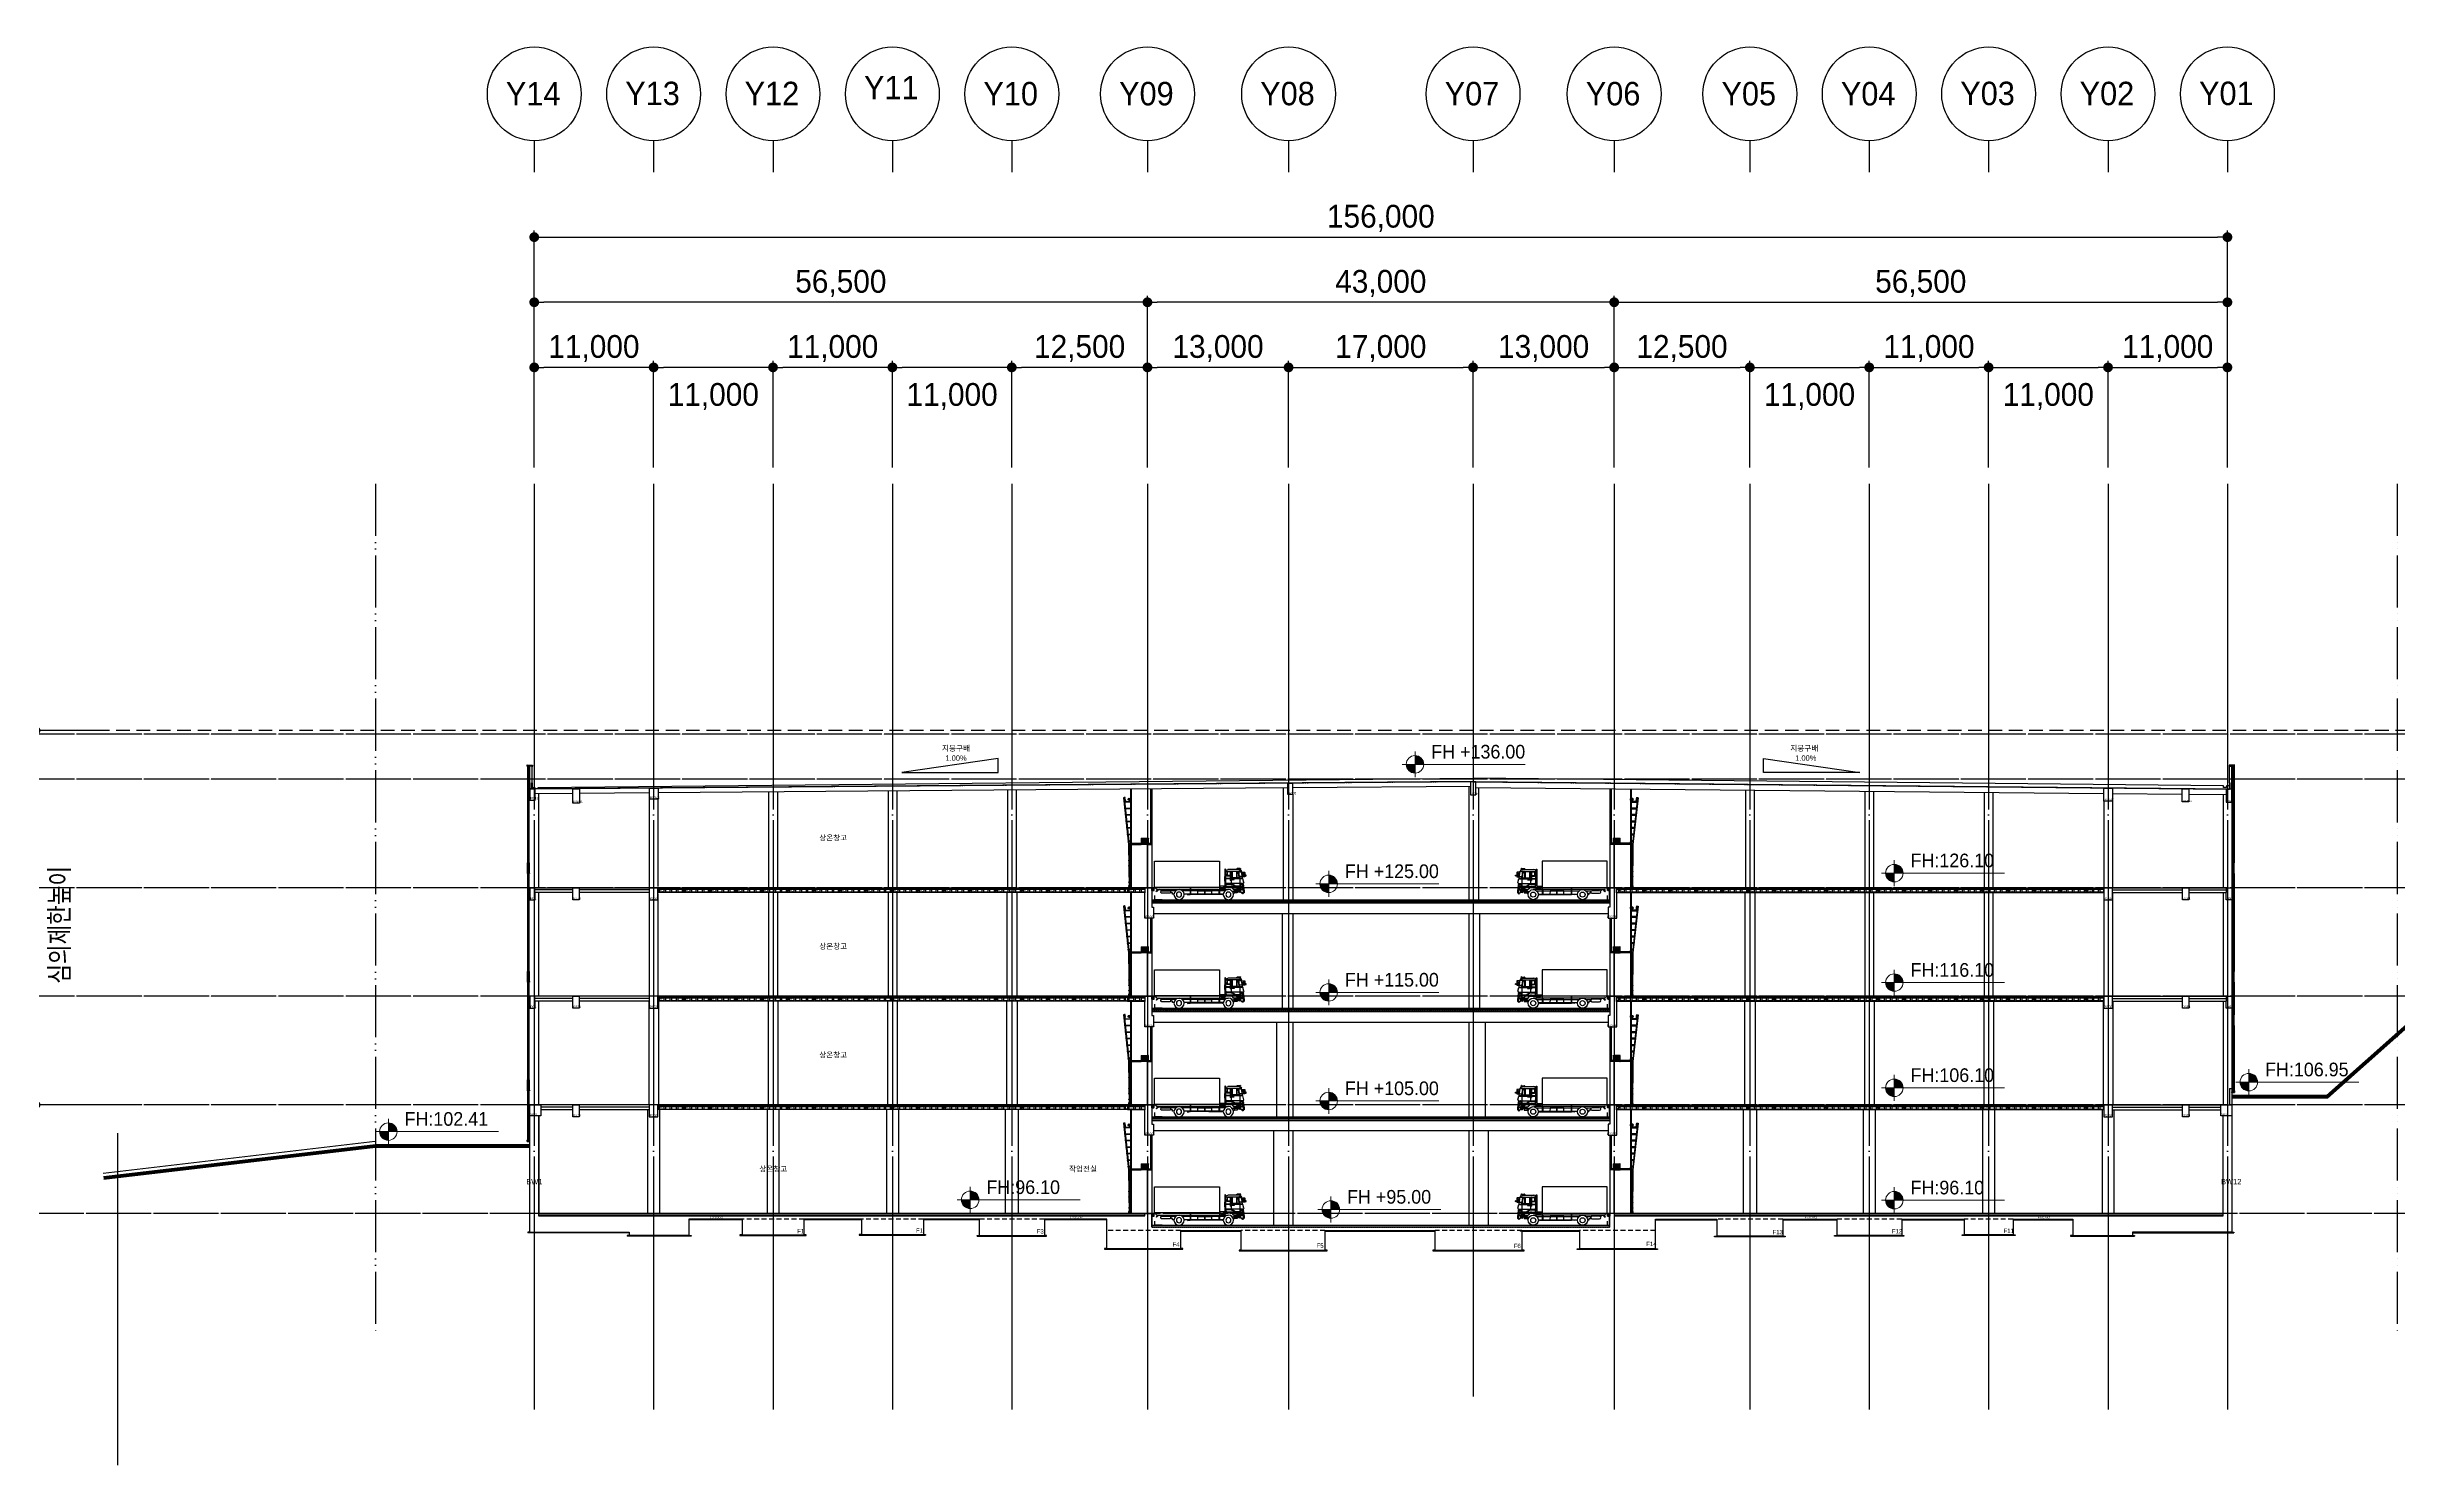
# Model space of a CAD drawing. Header units: millimetres. Extents: x 4754612 to 5801174, y 2368242 to 2777223.
# Drawn here: x 5407349 to 5623864, y 2387831 to 2518481 of the extents above; entities that cross this region are included whole.
import ezdxf
from ezdxf.enums import TextEntityAlignment as Align
from ezdxf.xclip import XClip

# ---------------------------------------------------------------- set-up
doc = ezdxf.new("R2010")
doc.units = ezdxf.units.MM
doc.header["$LTSCALE"] = 1000
for name, pattern in [('03 단지-0902$0$HIDDEN', [0.375, 0.25, -0.125]), ('ACAD_ISO05W100', [33, 24, -3, 0, -3, 0, -3]), ('ACAD_ISO12W100', [21, 12, -3, 0, -3, 0, -3]), ('CEN', [6.2, 6, -0.1, 0, -0.1]), ('CENTER', [50.8, 31.75, -6.35, 6.35, -6.35]), ('HID', [0.345, 0.225, -0.12]), ('HIDDEN', [2, 1, -1]), ('HIDDEN2', [0.1875, 0.125, -0.0625])]:
    doc.linetypes.add(name, pattern=pattern)
doc.layers.get('DEFPOINTS').update_dxf_attribs({"color": 151})
for name, color, linetype in [('1212', 7, 'Continuous'), ('253', 253, 'Continuous'), ('3 dim0', 7, 'Continuous'), ('8', 8, 'Continuous'), ('A-ELE-8', 8, 'Continuous'), ('A-FIN-4', 9, 'Continuous'), ('A-FIN-5', 8, 'Continuous'), ('A-FIN-6', 6, 'Continuous'), ('A-HAT-251', 251, 'Continuous'), ('A-INSUL', 8, 'Continuous'), ('A-STEEL-7', 7, 'Continuous'), ('A-TEX-SYM', 3, 'Continuous'), ('A-WALL-GW50', 4, 'Continuous'), ('A-중심선', 10, 'CEN'), ('AA-DWXM-WIND', 4, 'Continuous'), ('CENTER', 1, 'CENTER'), ('COMM', 7, 'Continuous'), ('CON', 2, 'Continuous'), ('DIM', 7, 'Continuous'), ('DOOR', 4, 'Continuous'), ('ELE-06', 6, 'Continuous'), ('ELE-2', 4, 'Continuous'), ('ELE-3', 6, 'Continuous'), ('ELE-8', 8, 'Continuous'), ('ELE06', 6, 'Continuous'), ('FIN-1', 9, 'Continuous'), ('HAT', 252, 'Continuous'), ('HAT-252', 252, 'Continuous'), ('INS', 251, 'Continuous'), ('KZ_횡단_암선2', 8, 'ACAD_ISO12W100'), ('OHD Frame', 6, 'Continuous'), ('OHD Panel', 5, 'Continuous'), ('OHD Track', 4, 'Continuous'), ('PIR판넬', 4, 'Continuous'), ('SYM', 7, 'Continuous'), ('SYM-2', 7, 'Continuous'), ('TEX', 3, 'Continuous'), ('X_단면도(창고동)$0$BOLT', 8, 'Continuous'), ('X_단면도(창고동)$0$dockseal', 50, 'Continuous'), ('X_단면도(창고동)$0$EL1', 7, 'Continuous'), ('Xref_SEC$0$A-STL', 6, 'Continuous'), ('케이블드럼', 9, 'Continuous'), ('판넬_PIR 우레탄', 4, 'Continuous')]:
    doc.layers.add(name, color=color, linetype=linetype)
doc.layers.add('Guide-line', color=151, linetype='Continuous', plot=False)
for name, color, linetype, lineweight in [('HM외형(STANDARD)', 3, 'Continuous', 15), ('HM중심', 1, 'CENTER', 15), ('박스', 6, 'Continuous', 15)]:
    doc.layers.add(name, color=color, linetype=linetype, lineweight=lineweight)
doc.styles.add('A.NARROW', font='ARIALN.TTF')
doc.styles.add('AUDIT_D_190715091641-0', font='')
doc.styles.get("Standard").update_dxf_attribs({"font": 'arial.ttf'})
doc.styles.add('돋움', font='')
doc.styles.add('주석', font='')
doc.styles.get('AUDIT_D_190715091641-0').set_extended_font_data('Dotum')
doc.styles.get('돋움').set_extended_font_data('Dotum')
doc.styles.get('주석').set_extended_font_data('Dotum')
doc.dimstyles.new('ISO-25', dxfattribs={"dimtxt": 2.5, "dimasz": 2.5, "dimexe": 1.25, "dimexo": 0.625, "dimtad": 1, "dimtxsty": 'Standard', "dimcen": 2.5, "dimadec": 0, "dimazin": 0, "dimtfac": 1, "dimtmove": 0, "dimatfit": 3, "dimfxl": 0, "dimarcsym": 0})
doc.dimstyles.new('scale600', dxfattribs={"dimscale": 600, "dimtxt": 2, "dimasz": 1, "dimexe": 1, "dimexo": 2.5, "dimgap": 0.8, "dimtad": 1, "dimdec": 0, "dimzin": 0, "dimdsep": 46, "dimlunit": 6, "dimtxsty": 'AUDIT_D_190715091641-0', "dimblk": 'DOT', "dimcen": 0, "dimdle": 1, "dimclrd": 256, "dimclre": 256, "dimclrt": 3, "dimadec": 0, "dimazin": 0, "dimtfac": 1, "dimtdec": 0, "dimtix": 1, "dimtmove": 2, "dimatfit": 3, "dimldrblk": 'DOT', "dimfxl": 0, "dimtolj": 1, "dimtzin": 0, "dimarcsym": 0})
pattern_1 = [(45, (-2867678.04177, -1449758.015), (-0.44244954069, 0.44244954069), [])]

# ---------------------------------------------------------------- blocks, each defined once
blk = doc.blocks.new('zw$F401')
at = {"layer": 'CON'}
for points in [[(-2290, -200), (-2290, -80), (-2320, -70), (-2320, 0), (0, 0), (0, -70), (-30, -80), (-30, -200), (38, -230), (38, -308), (26, -320), (-2346, -320), (-2358, -308), (-2358, -230)], [(-1660, -50), (-1660, -230), (-1620, -270), (-1260, -270), (-1220, -230), (-1220, -50)], [(-660, -50), (-1100, -50), (-1100, -230), (-1060, -270), (-700, -270), (-660, -230)]]:
    blk.add_lwpolyline(points, close=True, dxfattribs=at)
for points in [[(-1780, -50), (-2220, -50), (-2220, -230), (-2180, -270), (-1820, -270), (-1780, -230), (-1780, -50)], [(-540, -50), (-540, -230), (-500, -270), (-140, -270), (-100, -230), (-100, -50), (-540, -50)]]:
    blk.add_lwpolyline(points, dxfattribs=at)
at = {"layer": 'DEFPOINTS', "style": 'A.NARROW'}
blk.add_text('PS1', height=100, dxfattribs=at).set_placement((-2171, -144), align=Align.MIDDLE_LEFT)
blk = doc.blocks.new('zw$9FEC')
at = {"layer": 'CON'}
blk.add_lwpolyline([(150, -1780), (150, -2800), (-650, -2800), (-650, -470), (-620, -470), (-620, 0), (0, 0), (0, -1780)], close=True, dxfattribs=at)
at = {"layer": 'DEFPOINTS', "style": 'A.NARROW'}
blk.add_text('PSG51', height=200, dxfattribs=at).set_placement((-596, -2672, 0), align=Align.MIDDLE_LEFT)
blk = doc.blocks.new('*U31')
at = {"layer": 'AA-DWXM-WIND', "color": 250}
for p, q in [((0, 60), (0, 940)), ((200, 60), (200, 940))]:
    blk.add_line(p, q, dxfattribs=at)
at = {"layer": 'AA-DWXM-WIND'}
for p, q in [((113, 943), (137, 943)), ((113, 57), (137, 57)), ((163, 60), (140, 60))]:
    blk.add_line(p, q, dxfattribs=at)
for points in [[(200, 940), (200, 1000), (0, 1000)], [(0, 940), (110, 940), (0, 940), (0, 1000)], [(0, 60), (110, 60), (0, 60), (0, 0), (200, 0), (200, 60), (140, 60), (138, 54), (112, 54), (110, 60)], [(109, 940), (111, 937), (112, 937), (113, 936)], [(109, 60), (111, 63), (112, 63), (113, 64)], [(110, 940), (112, 946), (138, 946), (140, 940)], [(137, 57), (137, 943), (113, 943), (113, 57)], [(141, 940), (139, 937), (138, 937), (137, 936)], [(141, 60), (139, 63), (138, 63), (137, 64)], [(163, 940), (140, 940), (200, 940)]]:
    blk.add_lwpolyline(points, dxfattribs=at)
blk = doc.blocks.new('A$C73470D34')
at = {"layer": 'CON'}
blk.add_lwpolyline([(0, 0), (0, -1100), (500, -1100), (500, -450), (470, -450), (470, 0)], close=True, dxfattribs=at)
at = {"layer": 'DEFPOINTS', "style": 'A.NARROW'}
blk.add_text('PG1', height=200, dxfattribs=at).set_placement((54, -972, 0), align=Align.MIDDLE_LEFT)
blk = doc.blocks.new('*U72')
at = {"layer": 'A-HAT-251'}
for points in [[(-66547, 0), (-66575, 0), (-66587, 45), (-66615, 45), (-66627, 0)], [(-66467, 0), (-66495, 0), (-66507, 45), (-66535, 45), (-66547, 0)], [(-66387, 0), (-66415, 0), (-66427, 45), (-66455, 45), (-66467, 0)], [(-66307, 0), (-66335, 0), (-66347, 45), (-66375, 45), (-66387, 0)], [(-66227, 0), (-66255, 0), (-66267, 45), (-66295, 45), (-66307, 0)], [(-66147, 0), (-66175, 0), (-66187, 45), (-66215, 45), (-66227, 0)], [(-66067, 0), (-66095, 0), (-66107, 45), (-66135, 45), (-66147, 0)], [(-65987, 0), (-66015, 0), (-66027, 45), (-66055, 45), (-66067, 0)], [(-65907, 0), (-65935, 0), (-65947, 45), (-65975, 45), (-65987, 0)], [(-65827, 0), (-65855, 0), (-65867, 45), (-65895, 45), (-65907, 0)], [(-65747, 0), (-65775, 0), (-65787, 45), (-65815, 45), (-65827, 0)], [(-65667, 0), (-65695, 0), (-65707, 45), (-65735, 45), (-65747, 0)], [(-65587, 0), (-65615, 0), (-65627, 45), (-65655, 45), (-65667, 0)], [(-65507, 0), (-65535, 0), (-65547, 45), (-65575, 45), (-65587, 0)], [(-65427, 0), (-65455, 0), (-65467, 45), (-65495, 45), (-65507, 0)], [(-65347, 0), (-65375, 0), (-65387, 45), (-65415, 45), (-65427, 0)], [(-65267, 0), (-65295, 0), (-65307, 45), (-65335, 45), (-65347, 0)], [(-65187, 0), (-65215, 0), (-65227, 45), (-65255, 45), (-65267, 0)], [(-65107, 0), (-65135, 0), (-65147, 45), (-65175, 45), (-65187, 0)], [(-65027, 0), (-65055, 0), (-65067, 45), (-65095, 45), (-65107, 0)], [(-64947, 0), (-64975, 0), (-64987, 45), (-65015, 45), (-65027, 0)], [(-64867, 0), (-64895, 0), (-64907, 45), (-64935, 45), (-64947, 0)], [(-64787, 0), (-64815, 0), (-64827, 45), (-64855, 45), (-64867, 0)], [(-64707, 0), (-64735, 0), (-64747, 45), (-64775, 45), (-64787, 0)], [(-64627, 0), (-64655, 0), (-64667, 45), (-64695, 45), (-64707, 0)], [(-64547, 0), (-64575, 0), (-64587, 45), (-64615, 45), (-64627, 0)], [(-64467, 0), (-64495, 0), (-64507, 45), (-64535, 45), (-64547, 0)], [(-64387, 0), (-64415, 0), (-64427, 45), (-64455, 45), (-64467, 0)], [(-64307, 0), (-64335, 0), (-64347, 45), (-64375, 45), (-64387, 0)], [(-64227, 0), (-64255, 0), (-64267, 45), (-64295, 45), (-64307, 0)], [(-64147, 0), (-64175, 0), (-64187, 45), (-64215, 45), (-64227, 0)], [(-64067, 0), (-64095, 0), (-64107, 45), (-64135, 45), (-64147, 0)], [(-63987, 0), (-64015, 0), (-64027, 45), (-64055, 45), (-64067, 0)], [(-63907, 0), (-63935, 0), (-63947, 45), (-63975, 45), (-63987, 0)], [(-63827, 0), (-63855, 0), (-63867, 45), (-63895, 45), (-63907, 0)], [(-63747, 0), (-63775, 0), (-63787, 45), (-63815, 45), (-63827, 0)], [(-63667, 0), (-63695, 0), (-63707, 45), (-63735, 45), (-63747, 0)], [(-63587, 0), (-63615, 0), (-63627, 45), (-63655, 45), (-63667, 0)], [(-63507, 0), (-63535, 0), (-63547, 45), (-63575, 45), (-63587, 0)], [(-63427, 0), (-63455, 0), (-63467, 45), (-63495, 45), (-63507, 0)], [(-63347, 0), (-63375, 0), (-63387, 45), (-63415, 45), (-63427, 0)], [(-63267, 0), (-63295, 0), (-63307, 45), (-63335, 45), (-63347, 0)], [(-63187, 0), (-63215, 0), (-63227, 45), (-63255, 45), (-63267, 0)], [(-63107, 0), (-63135, 0), (-63147, 45), (-63175, 45), (-63187, 0)], [(-63027, 0), (-63055, 0), (-63067, 45), (-63095, 45), (-63107, 0)], [(-62947, 0), (-62975, 0), (-62987, 45), (-63015, 45), (-63027, 0)], [(-62867, 0), (-62895, 0), (-62907, 45), (-62935, 45), (-62947, 0)], [(-62787, 0), (-62815, 0), (-62827, 45), (-62855, 45), (-62867, 0)], [(-62707, 0), (-62735, 0), (-62747, 45), (-62775, 45), (-62787, 0)], [(-62627, 0), (-62655, 0), (-62667, 45), (-62695, 45), (-62707, 0)], [(-62547, 0), (-62575, 0), (-62587, 45), (-62615, 45), (-62627, 0)], [(-62467, 0), (-62495, 0), (-62507, 45), (-62535, 45), (-62547, 0)], [(-62387, 0), (-62415, 0), (-62427, 45), (-62455, 45), (-62467, 0)], [(-62307, 0), (-62335, 0), (-62347, 45), (-62375, 45), (-62387, 0)], [(-62227, 0), (-62255, 0), (-62267, 45), (-62295, 45), (-62307, 0)], [(-62147, 0), (-62175, 0), (-62187, 45), (-62215, 45), (-62227, 0)], [(-62067, 0), (-62095, 0), (-62107, 45), (-62135, 45), (-62147, 0)], [(-61987, 0), (-62015, 0), (-62027, 45), (-62055, 45), (-62067, 0)], [(-61907, 0), (-61935, 0), (-61947, 45), (-61975, 45), (-61987, 0)], [(-61827, 0), (-61855, 0), (-61867, 45), (-61895, 45), (-61907, 0)], [(-61747, 0), (-61775, 0), (-61787, 45), (-61815, 45), (-61827, 0)], [(-61667, 0), (-61695, 0), (-61707, 45), (-61735, 45), (-61747, 0)], [(-61587, 0), (-61615, 0), (-61627, 45), (-61655, 45), (-61667, 0)], [(-61507, 0), (-61535, 0), (-61547, 45), (-61575, 45), (-61587, 0)], [(-61427, 0), (-61455, 0), (-61467, 45), (-61495, 45), (-61507, 0)], [(-61347, 0), (-61375, 0), (-61387, 45), (-61415, 45), (-61427, 0)], [(-61267, 0), (-61295, 0), (-61307, 45), (-61335, 45), (-61347, 0)], [(-61187, 0), (-61215, 0), (-61227, 45), (-61255, 45), (-61267, 0)], [(-61107, 0), (-61135, 0), (-61147, 45), (-61175, 45), (-61187, 0)], [(-61027, 0), (-61055, 0), (-61067, 45), (-61095, 45), (-61107, 0)], [(-60947, 0), (-60975, 0), (-60987, 45), (-61015, 45), (-61027, 0)], [(-60867, 0), (-60895, 0), (-60907, 45), (-60935, 45), (-60947, 0)], [(-60787, 0), (-60815, 0), (-60827, 45), (-60855, 45), (-60867, 0)], [(-60707, 0), (-60735, 0), (-60747, 45), (-60775, 45), (-60787, 0)], [(-60627, 0), (-60655, 0), (-60667, 45), (-60695, 45), (-60707, 0)], [(-60547, 0), (-60575, 0), (-60587, 45), (-60615, 45), (-60627, 0)], [(-60467, 0), (-60495, 0), (-60507, 45), (-60535, 45), (-60547, 0)], [(-60387, 0), (-60415, 0), (-60427, 45), (-60455, 45), (-60467, 0)], [(-60307, 0), (-60335, 0), (-60347, 45), (-60375, 45), (-60387, 0)], [(-60227, 0), (-60255, 0), (-60267, 45), (-60295, 45), (-60307, 0)], [(-60147, 0), (-60175, 0), (-60187, 45), (-60215, 45), (-60227, 0)], [(-60067, 0), (-60095, 0), (-60107, 45), (-60135, 45), (-60147, 0)], [(-59987, 0), (-60015, 0), (-60027, 45), (-60055, 45), (-60067, 0)], [(-59907, 0), (-59935, 0), (-59947, 45), (-59975, 45), (-59987, 0)], [(-59827, 0), (-59855, 0), (-59867, 45), (-59895, 45), (-59907, 0)], [(-59747, 0), (-59775, 0), (-59787, 45), (-59815, 45), (-59827, 0)], [(-59667, 0), (-59695, 0), (-59707, 45), (-59735, 45), (-59747, 0)], [(-59587, 0), (-59615, 0), (-59627, 45), (-59655, 45), (-59667, 0)], [(-59507, 0), (-59535, 0), (-59547, 45), (-59575, 45), (-59587, 0)], [(-59427, 0), (-59455, 0), (-59467, 45), (-59495, 45), (-59507, 0)], [(-59347, 0), (-59375, 0), (-59387, 45), (-59415, 45), (-59427, 0)], [(-59267, 0), (-59295, 0), (-59307, 45), (-59335, 45), (-59347, 0)], [(-59187, 0), (-59215, 0), (-59227, 45), (-59255, 45), (-59267, 0)], [(-59107, 0), (-59135, 0), (-59147, 45), (-59175, 45), (-59187, 0)], [(-59027, 0), (-59055, 0), (-59067, 45), (-59095, 45), (-59107, 0)], [(-58947, 0), (-58975, 0), (-58987, 45), (-59015, 45), (-59027, 0)], [(-58867, 0), (-58895, 0), (-58907, 45), (-58935, 45), (-58947, 0)], [(-58787, 0), (-58815, 0), (-58827, 45), (-58855, 45), (-58867, 0)], [(-58707, 0), (-58735, 0), (-58747, 45), (-58775, 45), (-58787, 0)], [(-58627, 0), (-58655, 0), (-58667, 45), (-58695, 45), (-58707, 0)], [(-58547, 0), (-58575, 0), (-58587, 45), (-58615, 45), (-58627, 0)], [(-58467, 0), (-58495, 0), (-58507, 45), (-58535, 45), (-58547, 0)], [(-58387, 0), (-58415, 0), (-58427, 45), (-58455, 45), (-58467, 0)], [(-58307, 0), (-58335, 0), (-58347, 45), (-58375, 45), (-58387, 0)], [(-58227, 0), (-58255, 0), (-58267, 45), (-58295, 45), (-58307, 0)], [(-58147, 0), (-58175, 0), (-58187, 45), (-58215, 45), (-58227, 0)], [(-58067, 0), (-58095, 0), (-58107, 45), (-58135, 45), (-58147, 0)], [(-57987, 0), (-58015, 0), (-58027, 45), (-58055, 45), (-58067, 0)], [(-57907, 0), (-57935, 0), (-57947, 45), (-57975, 45), (-57987, 0)], [(-57827, 0), (-57855, 0), (-57867, 45), (-57895, 45), (-57907, 0)], [(-57747, 0), (-57775, 0), (-57787, 45), (-57815, 45), (-57827, 0)], [(-57667, 0), (-57695, 0), (-57707, 45), (-57735, 45), (-57747, 0)], [(-57587, 0), (-57615, 0), (-57627, 45), (-57655, 45), (-57667, 0)], [(-57507, 0), (-57535, 0), (-57547, 45), (-57575, 45), (-57587, 0)], [(-57427, 0), (-57455, 0), (-57467, 45), (-57495, 45), (-57507, 0)], [(-57347, 0), (-57375, 0), (-57387, 45), (-57415, 45), (-57427, 0)], [(-57267, 0), (-57295, 0), (-57307, 45), (-57335, 45), (-57347, 0)], [(-57187, 0), (-57215, 0), (-57227, 45), (-57255, 45), (-57267, 0)], [(-57107, 0), (-57135, 0), (-57147, 45), (-57175, 45), (-57187, 0)], [(-57027, 0), (-57055, 0), (-57067, 45), (-57095, 45), (-57107, 0)], [(-56947, 0), (-56975, 0), (-56987, 45), (-57015, 45), (-57027, 0)], [(-56867, 0), (-56895, 0), (-56907, 45), (-56935, 45), (-56947, 0)], [(-56787, 0), (-56815, 0), (-56827, 45), (-56855, 45), (-56867, 0)], [(-56707, 0), (-56735, 0), (-56747, 45), (-56775, 45), (-56787, 0)], [(-56627, 0), (-56655, 0), (-56667, 45), (-56695, 45), (-56707, 0)], [(-56547, 0), (-56575, 0), (-56587, 45), (-56615, 45), (-56627, 0)], [(-56467, 0), (-56495, 0), (-56507, 45), (-56535, 45), (-56547, 0)], [(-56387, 0), (-56415, 0), (-56427, 45), (-56455, 45), (-56467, 0)], [(-56307, 0), (-56335, 0), (-56347, 45), (-56375, 45), (-56387, 0)], [(-56227, 0), (-56255, 0), (-56267, 45), (-56295, 45), (-56307, 0)], [(-56147, 0), (-56175, 0), (-56187, 45), (-56215, 45), (-56227, 0)], [(-56067, 0), (-56095, 0), (-56107, 45), (-56135, 45), (-56147, 0)], [(-55987, 0), (-56015, 0), (-56027, 45), (-56055, 45), (-56067, 0)], [(-55907, 0), (-55935, 0), (-55947, 45), (-55975, 45), (-55987, 0)], [(-55827, 0), (-55855, 0), (-55867, 45), (-55895, 45), (-55907, 0)], [(-55747, 0), (-55775, 0), (-55787, 45), (-55815, 45), (-55827, 0)], [(-55667, 0), (-55695, 0), (-55707, 45), (-55735, 45), (-55747, 0)], [(-55587, 0), (-55615, 0), (-55627, 45), (-55655, 45), (-55667, 0)], [(-55507, 0), (-55535, 0), (-55547, 45), (-55575, 45), (-55587, 0)], [(-55427, 0), (-55455, 0), (-55467, 45), (-55495, 45), (-55507, 0)], [(-55347, 0), (-55375, 0), (-55387, 45), (-55415, 45), (-55427, 0)], [(-55267, 0), (-55295, 0), (-55307, 45), (-55335, 45), (-55347, 0)], [(-55187, 0), (-55215, 0), (-55227, 45), (-55255, 45), (-55267, 0)], [(-55107, 0), (-55135, 0), (-55147, 45), (-55175, 45), (-55187, 0)], [(-55027, 0), (-55055, 0), (-55067, 45), (-55095, 45), (-55107, 0)], [(-54947, 0), (-54975, 0), (-54987, 45), (-55015, 45), (-55027, 0)], [(-54867, 0), (-54895, 0), (-54907, 45), (-54935, 45), (-54947, 0)], [(-54787, 0), (-54815, 0), (-54827, 45), (-54855, 45), (-54867, 0)], [(-54707, 0), (-54735, 0), (-54747, 45), (-54775, 45), (-54787, 0)], [(-54627, 0), (-54655, 0), (-54667, 45), (-54695, 45), (-54707, 0)], [(-54547, 0), (-54575, 0), (-54587, 45), (-54615, 45), (-54627, 0)], [(-54467, 0), (-54495, 0), (-54507, 45), (-54535, 45), (-54547, 0)], [(-54387, 0), (-54415, 0), (-54427, 45), (-54455, 45), (-54467, 0)], [(-54307, 0), (-54335, 0), (-54347, 45), (-54375, 45), (-54387, 0)], [(-54227, 0), (-54255, 0), (-54267, 45), (-54295, 45), (-54307, 0)], [(-54147, 0), (-54175, 0), (-54187, 45), (-54215, 45), (-54227, 0)], [(-54067, 0), (-54095, 0), (-54107, 45), (-54135, 45), (-54147, 0)], [(-53987, 0), (-54015, 0), (-54027, 45), (-54055, 45), (-54067, 0)], [(-53907, 0), (-53935, 0), (-53947, 45), (-53975, 45), (-53987, 0)], [(-53827, 0), (-53855, 0), (-53867, 45), (-53895, 45), (-53907, 0)], [(-53747, 0), (-53775, 0), (-53787, 45), (-53815, 45), (-53827, 0)], [(-53667, 0), (-53695, 0), (-53707, 45), (-53735, 45), (-53747, 0)], [(-53587, 0), (-53615, 0), (-53627, 45), (-53655, 45), (-53667, 0)], [(-53507, 0), (-53535, 0), (-53547, 45), (-53575, 45), (-53587, 0)], [(-53427, 0), (-53455, 0), (-53467, 45), (-53495, 45), (-53507, 0)], [(-53347, 0), (-53375, 0), (-53387, 45), (-53415, 45), (-53427, 0)], [(-53267, 0), (-53295, 0), (-53307, 45), (-53335, 45), (-53347, 0)], [(-53187, 0), (-53215, 0), (-53227, 45), (-53255, 45), (-53267, 0)], [(-53107, 0), (-53135, 0), (-53147, 45), (-53175, 45), (-53187, 0)], [(-53027, 0), (-53055, 0), (-53067, 45), (-53095, 45), (-53107, 0)], [(-52947, 0), (-52975, 0), (-52987, 45), (-53015, 45), (-53027, 0)], [(-52867, 0), (-52895, 0), (-52907, 45), (-52935, 45), (-52947, 0)], [(-52787, 0), (-52815, 0), (-52827, 45), (-52855, 45), (-52867, 0)], [(-52707, 0), (-52735, 0), (-52747, 45), (-52775, 45), (-52787, 0)], [(-52627, 0), (-52655, 0), (-52667, 45), (-52695, 45), (-52707, 0)], [(-52547, 0), (-52575, 0), (-52587, 45), (-52615, 45), (-52627, 0)], [(-52467, 0), (-52495, 0), (-52507, 45), (-52535, 45), (-52547, 0)], [(-52387, 0), (-52415, 0), (-52427, 45), (-52455, 45), (-52467, 0)], [(-52307, 0), (-52335, 0), (-52347, 45), (-52375, 45), (-52387, 0)], [(-52227, 0), (-52255, 0), (-52267, 45), (-52295, 45), (-52307, 0)], [(-52147, 0), (-52175, 0), (-52187, 45), (-52215, 45), (-52227, 0)], [(-52067, 0), (-52095, 0), (-52107, 45), (-52135, 45), (-52147, 0)], [(-51987, 0), (-52015, 0), (-52027, 45), (-52055, 45), (-52067, 0)], [(-51907, 0), (-51935, 0), (-51947, 45), (-51975, 45), (-51987, 0)], [(-51827, 0), (-51855, 0), (-51867, 45), (-51895, 45), (-51907, 0)], [(-51747, 0), (-51775, 0), (-51787, 45), (-51815, 45), (-51827, 0)], [(-51667, 0), (-51695, 0), (-51707, 45), (-51735, 45), (-51747, 0)], [(-51587, 0), (-51615, 0), (-51627, 45), (-51655, 45), (-51667, 0)], [(-51507, 0), (-51535, 0), (-51547, 45), (-51575, 45), (-51587, 0)], [(-51427, 0), (-51455, 0), (-51467, 45), (-51495, 45), (-51507, 0)], [(-51347, 0), (-51375, 0), (-51387, 45), (-51415, 45), (-51427, 0)], [(-51267, 0), (-51295, 0), (-51307, 45), (-51335, 45), (-51347, 0)], [(-51187, 0), (-51215, 0), (-51227, 45), (-51255, 45), (-51267, 0)], [(-51107, 0), (-51135, 0), (-51147, 45), (-51175, 45), (-51187, 0)], [(-51027, 0), (-51055, 0), (-51067, 45), (-51095, 45), (-51107, 0)], [(-50947, 0), (-50975, 0), (-50987, 45), (-51015, 45), (-51027, 0)], [(-50867, 0), (-50895, 0), (-50907, 45), (-50935, 45), (-50947, 0)], [(-50787, 0), (-50815, 0), (-50827, 45), (-50855, 45), (-50867, 0)], [(-50707, 0), (-50735, 0), (-50747, 45), (-50775, 45), (-50787, 0)], [(-50627, 0), (-50655, 0), (-50667, 45), (-50695, 45), (-50707, 0)], [(-50547, 0), (-50575, 0), (-50587, 45), (-50615, 45), (-50627, 0)], [(-50467, 0), (-50495, 0), (-50507, 45), (-50535, 45), (-50547, 0)], [(-50387, 0), (-50415, 0), (-50427, 45), (-50455, 45), (-50467, 0)], [(-50307, 0), (-50335, 0), (-50347, 45), (-50375, 45), (-50387, 0)], [(-50227, 0), (-50255, 0), (-50267, 45), (-50295, 45), (-50307, 0)], [(-50147, 0), (-50175, 0), (-50187, 45), (-50215, 45), (-50227, 0)], [(-50067, 0), (-50095, 0), (-50107, 45), (-50135, 45), (-50147, 0)], [(-49987, 0), (-50015, 0), (-50027, 45), (-50055, 45), (-50067, 0)], [(-49907, 0), (-49935, 0), (-49947, 45), (-49975, 45), (-49987, 0)], [(-49827, 0), (-49855, 0), (-49867, 45), (-49895, 45), (-49907, 0)], [(-49747, 0), (-49775, 0), (-49787, 45), (-49815, 45), (-49827, 0)], [(-49667, 0), (-49695, 0), (-49707, 45), (-49735, 45), (-49747, 0)], [(-49587, 0), (-49615, 0), (-49627, 45), (-49655, 45), (-49667, 0)], [(-49507, 0), (-49535, 0), (-49547, 45), (-49575, 45), (-49587, 0)], [(-49427, 0), (-49455, 0), (-49467, 45), (-49495, 45), (-49507, 0)], [(-49347, 0), (-49375, 0), (-49387, 45), (-49415, 45), (-49427, 0)], [(-49267, 0), (-49295, 0), (-49307, 45), (-49335, 45), (-49347, 0)], [(-49187, 0), (-49215, 0), (-49227, 45), (-49255, 45), (-49267, 0)], [(-49107, 0), (-49135, 0), (-49147, 45), (-49175, 45), (-49187, 0)], [(-49027, 0), (-49055, 0), (-49067, 45), (-49095, 45), (-49107, 0)], [(-48947, 0), (-48975, 0), (-48987, 45), (-49015, 45), (-49027, 0)], [(-48867, 0), (-48895, 0), (-48907, 45), (-48935, 45), (-48947, 0)], [(-48787, 0), (-48815, 0), (-48827, 45), (-48855, 45), (-48867, 0)], [(-48707, 0), (-48735, 0), (-48747, 45), (-48775, 45), (-48787, 0)], [(-48627, 0), (-48655, 0), (-48667, 45), (-48695, 45), (-48707, 0)], [(-48547, 0), (-48575, 0), (-48587, 45), (-48615, 45), (-48627, 0)], [(-48467, 0), (-48495, 0), (-48507, 45), (-48535, 45), (-48547, 0)], [(-48387, 0), (-48415, 0), (-48427, 45), (-48455, 45), (-48467, 0)], [(-48307, 0), (-48335, 0), (-48347, 45), (-48375, 45), (-48387, 0)], [(-48227, 0), (-48255, 0), (-48267, 45), (-48295, 45), (-48307, 0)], [(-48147, 0), (-48175, 0), (-48187, 45), (-48215, 45), (-48227, 0)], [(-48067, 0), (-48095, 0), (-48107, 45), (-48135, 45), (-48147, 0)], [(-47987, 0), (-48015, 0), (-48027, 45), (-48055, 45), (-48067, 0)], [(-47907, 0), (-47935, 0), (-47947, 45), (-47975, 45), (-47987, 0)], [(-47827, 0), (-47855, 0), (-47867, 45), (-47895, 45), (-47907, 0)], [(-47747, 0), (-47775, 0), (-47787, 45), (-47815, 45), (-47827, 0)], [(-47667, 0), (-47695, 0), (-47707, 45), (-47735, 45), (-47747, 0)], [(-47587, 0), (-47615, 0), (-47627, 45), (-47655, 45), (-47667, 0)], [(-47507, 0), (-47535, 0), (-47547, 45), (-47575, 45), (-47587, 0)], [(-47427, 0), (-47455, 0), (-47467, 45), (-47495, 45), (-47507, 0)], [(-47347, 0), (-47375, 0), (-47387, 45), (-47415, 45), (-47427, 0)], [(-47267, 0), (-47295, 0), (-47307, 45), (-47335, 45), (-47347, 0)], [(-47187, 0), (-47215, 0), (-47227, 45), (-47255, 45), (-47267, 0)], [(-47107, 0), (-47135, 0), (-47147, 45), (-47175, 45), (-47187, 0)], [(-47027, 0), (-47055, 0), (-47067, 45), (-47095, 45), (-47107, 0)], [(-46947, 0), (-46975, 0), (-46987, 45), (-47015, 45), (-47027, 0)], [(-46867, 0), (-46895, 0), (-46907, 45), (-46935, 45), (-46947, 0)], [(-46787, 0), (-46815, 0), (-46827, 45), (-46855, 45), (-46867, 0)], [(-46707, 0), (-46735, 0), (-46747, 45), (-46775, 45), (-46787, 0)], [(-46627, 0), (-46655, 0), (-46667, 45), (-46695, 45), (-46707, 0)], [(-46547, 0), (-46575, 0), (-46587, 45), (-46615, 45), (-46627, 0)], [(-46467, 0), (-46495, 0), (-46507, 45), (-46535, 45), (-46547, 0)], [(-46387, 0), (-46415, 0), (-46427, 45), (-46455, 45), (-46467, 0)], [(-46307, 0), (-46335, 0), (-46347, 45), (-46375, 45), (-46387, 0)], [(-46227, 0), (-46255, 0), (-46267, 45), (-46295, 45), (-46307, 0)], [(-46147, 0), (-46175, 0), (-46187, 45), (-46215, 45), (-46227, 0)], [(-46067, 0), (-46095, 0), (-46107, 45), (-46135, 45), (-46147, 0)], [(-45987, 0), (-46015, 0), (-46027, 45), (-46055, 45), (-46067, 0)], [(-45907, 0), (-45935, 0), (-45947, 45), (-45975, 45), (-45987, 0)], [(-45827, 0), (-45855, 0), (-45867, 45), (-45895, 45), (-45907, 0)], [(-45747, 0), (-45775, 0), (-45787, 45), (-45815, 45), (-45827, 0)], [(-45667, 0), (-45695, 0), (-45707, 45), (-45735, 45), (-45747, 0)], [(-45587, 0), (-45615, 0), (-45627, 45), (-45655, 45), (-45667, 0)], [(-45507, 0), (-45535, 0), (-45547, 45), (-45575, 45), (-45587, 0)], [(-45427, 0), (-45455, 0), (-45467, 45), (-45495, 45), (-45507, 0)], [(-45347, 0), (-45375, 0), (-45387, 45), (-45415, 45), (-45427, 0)], [(-45267, 0), (-45295, 0), (-45307, 45), (-45335, 45), (-45347, 0)], [(-45187, 0), (-45215, 0), (-45227, 45), (-45255, 45), (-45267, 0)], [(-45107, 0), (-45135, 0), (-45147, 45), (-45175, 45), (-45187, 0)], [(-45027, 0), (-45055, 0), (-45067, 45), (-45095, 45), (-45107, 0)], [(-44947, 0), (-44975, 0), (-44987, 45), (-45015, 45), (-45027, 0)], [(-44867, 0), (-44895, 0), (-44907, 45), (-44935, 45), (-44947, 0)], [(-44787, 0), (-44815, 0), (-44827, 45), (-44855, 45), (-44867, 0)], [(-44707, 0), (-44735, 0), (-44747, 45), (-44775, 45), (-44787, 0)], [(-44627, 0), (-44655, 0), (-44667, 45), (-44695, 45), (-44707, 0)], [(-44547, 0), (-44575, 0), (-44587, 45), (-44615, 45), (-44627, 0)], [(-44467, 0), (-44495, 0), (-44507, 45), (-44535, 45), (-44547, 0)], [(-44387, 0), (-44415, 0), (-44427, 45), (-44455, 45), (-44467, 0)], [(-44307, 0), (-44335, 0), (-44347, 45), (-44375, 45), (-44387, 0)], [(-44227, 0), (-44255, 0), (-44267, 45), (-44295, 45), (-44307, 0)], [(-44147, 0), (-44175, 0), (-44187, 45), (-44215, 45), (-44227, 0)], [(-44067, 0), (-44095, 0), (-44107, 45), (-44135, 45), (-44147, 0)], [(-43987, 0), (-44015, 0), (-44027, 45), (-44055, 45), (-44067, 0)], [(-43907, 0), (-43935, 0), (-43947, 45), (-43975, 45), (-43987, 0)], [(-43827, 0), (-43855, 0), (-43867, 45), (-43895, 45), (-43907, 0)], [(-43747, 0), (-43775, 0), (-43787, 45), (-43815, 45), (-43827, 0)], [(-43667, 0), (-43695, 0), (-43707, 45), (-43735, 45), (-43747, 0)], [(-43587, 0), (-43615, 0), (-43627, 45), (-43655, 45), (-43667, 0)], [(-43507, 0), (-43535, 0), (-43547, 45), (-43575, 45), (-43587, 0)], [(-43427, 0), (-43455, 0), (-43467, 45), (-43495, 45), (-43507, 0)], [(-43347, 0), (-43375, 0), (-43387, 45), (-43415, 45), (-43427, 0)], [(-43267, 0), (-43295, 0), (-43307, 45), (-43335, 45), (-43347, 0)], [(-43187, 0), (-43215, 0), (-43227, 45), (-43255, 45), (-43267, 0)], [(-43107, 0), (-43135, 0), (-43147, 45), (-43175, 45), (-43187, 0)], [(-43027, 0), (-43055, 0), (-43067, 45), (-43095, 45), (-43107, 0)], [(-42947, 0), (-42975, 0), (-42987, 45), (-43015, 45), (-43027, 0)], [(-42867, 0), (-42895, 0), (-42907, 45), (-42935, 45), (-42947, 0)], [(-42787, 0), (-42815, 0), (-42827, 45), (-42855, 45), (-42867, 0)], [(-42707, 0), (-42735, 0), (-42747, 45), (-42775, 45), (-42787, 0)], [(-42627, 0), (-42655, 0), (-42667, 45), (-42695, 45), (-42707, 0)], [(-42547, 0), (-42575, 0), (-42587, 45), (-42615, 45), (-42627, 0)], [(-42467, 0), (-42495, 0), (-42507, 45), (-42535, 45), (-42547, 0)], [(-42387, 0), (-42415, 0), (-42427, 45), (-42455, 45), (-42467, 0)], [(-42307, 0), (-42335, 0), (-42347, 45), (-42375, 45), (-42387, 0)], [(-42227, 0), (-42255, 0), (-42267, 45), (-42295, 45), (-42307, 0)], [(-42147, 0), (-42175, 0), (-42187, 45), (-42215, 45), (-42227, 0)], [(-42067, 0), (-42095, 0), (-42107, 45), (-42135, 45), (-42147, 0)], [(-41987, 0), (-42015, 0), (-42027, 45), (-42055, 45), (-42067, 0)], [(-41907, 0), (-41935, 0), (-41947, 45), (-41975, 45), (-41987, 0)], [(-41827, 0), (-41855, 0), (-41867, 45), (-41895, 45), (-41907, 0)], [(-41747, 0), (-41775, 0), (-41787, 45), (-41815, 45), (-41827, 0)], [(-41667, 0), (-41695, 0), (-41707, 45), (-41735, 45), (-41747, 0)], [(-41587, 0), (-41615, 0), (-41627, 45), (-41655, 45), (-41667, 0)], [(-41507, 0), (-41535, 0), (-41547, 45), (-41575, 45), (-41587, 0)], [(-41427, 0), (-41455, 0), (-41467, 45), (-41495, 45), (-41507, 0)], [(-41347, 0), (-41375, 0), (-41387, 45), (-41415, 45), (-41427, 0)], [(-41267, 0), (-41295, 0), (-41307, 45), (-41335, 45), (-41347, 0)], [(-41187, 0), (-41215, 0), (-41227, 45), (-41255, 45), (-41267, 0)], [(-41107, 0), (-41135, 0), (-41147, 45), (-41175, 45), (-41187, 0)], [(-41027, 0), (-41055, 0), (-41067, 45), (-41095, 45), (-41107, 0)], [(-40947, 0), (-40975, 0), (-40987, 45), (-41015, 45), (-41027, 0)], [(-40867, 0), (-40895, 0), (-40907, 45), (-40935, 45), (-40947, 0)], [(-40787, 0), (-40815, 0), (-40827, 45), (-40855, 45), (-40867, 0)], [(-40707, 0), (-40735, 0), (-40747, 45), (-40775, 45), (-40787, 0)], [(-40627, 0), (-40655, 0), (-40667, 45), (-40695, 45), (-40707, 0)], [(-40547, 0), (-40575, 0), (-40587, 45), (-40615, 45), (-40627, 0)], [(-40467, 0), (-40495, 0), (-40507, 45), (-40535, 45), (-40547, 0)], [(-40387, 0), (-40415, 0), (-40427, 45), (-40455, 45), (-40467, 0)], [(-40307, 0), (-40335, 0), (-40347, 45), (-40375, 45), (-40387, 0)], [(-40227, 0), (-40255, 0), (-40267, 45), (-40295, 45), (-40307, 0)], [(-40147, 0), (-40175, 0), (-40187, 45), (-40215, 45), (-40227, 0)], [(-40067, 0), (-40095, 0), (-40107, 45), (-40135, 45), (-40147, 0)], [(-39987, 0), (-40015, 0), (-40027, 45), (-40055, 45), (-40067, 0)], [(-39907, 0), (-39935, 0), (-39947, 45), (-39975, 45), (-39987, 0)], [(-39827, 0), (-39855, 0), (-39867, 45), (-39895, 45), (-39907, 0)], [(-39747, 0), (-39775, 0), (-39787, 45), (-39815, 45), (-39827, 0)], [(-39667, 0), (-39695, 0), (-39707, 45), (-39735, 45), (-39747, 0)], [(-39587, 0), (-39615, 0), (-39627, 45), (-39655, 45), (-39667, 0)], [(-39507, 0), (-39535, 0), (-39547, 45), (-39575, 45), (-39587, 0)], [(-39427, 0), (-39455, 0), (-39467, 45), (-39495, 45), (-39507, 0)], [(-39347, 0), (-39375, 0), (-39387, 45), (-39415, 45), (-39427, 0)], [(-39267, 0), (-39295, 0), (-39307, 45), (-39335, 45), (-39347, 0)], [(-39187, 0), (-39215, 0), (-39227, 45), (-39255, 45), (-39267, 0)], [(-39107, 0), (-39135, 0), (-39147, 45), (-39175, 45), (-39187, 0)], [(-39027, 0), (-39055, 0), (-39067, 45), (-39095, 45), (-39107, 0)], [(-38947, 0), (-38975, 0), (-38987, 45), (-39015, 45), (-39027, 0)], [(-38867, 0), (-38895, 0), (-38907, 45), (-38935, 45), (-38947, 0)], [(-38787, 0), (-38815, 0), (-38827, 45), (-38855, 45), (-38867, 0)], [(-38707, 0), (-38735, 0), (-38747, 45), (-38775, 45), (-38787, 0)], [(-38627, 0), (-38655, 0), (-38667, 45), (-38695, 45), (-38707, 0)], [(-38547, 0), (-38575, 0), (-38587, 45), (-38615, 45), (-38627, 0)], [(-38467, 0), (-38495, 0), (-38507, 45), (-38535, 45), (-38547, 0)], [(-38387, 0), (-38415, 0), (-38427, 45), (-38455, 45), (-38467, 0)], [(-38307, 0), (-38335, 0), (-38347, 45), (-38375, 45), (-38387, 0)], [(-38227, 0), (-38255, 0), (-38267, 45), (-38295, 45), (-38307, 0)], [(-38147, 0), (-38175, 0), (-38187, 45), (-38215, 45), (-38227, 0)], [(-38067, 0), (-38095, 0), (-38107, 45), (-38135, 45), (-38147, 0)], [(-37987, 0), (-38015, 0), (-38027, 45), (-38055, 45), (-38067, 0)], [(-37907, 0), (-37935, 0), (-37947, 45), (-37975, 45), (-37987, 0)], [(-37827, 0), (-37855, 0), (-37867, 45), (-37895, 45), (-37907, 0)], [(-37747, 0), (-37775, 0), (-37787, 45), (-37815, 45), (-37827, 0)], [(-37667, 0), (-37695, 0), (-37707, 45), (-37735, 45), (-37747, 0)], [(-37587, 0), (-37615, 0), (-37627, 45), (-37655, 45), (-37667, 0)], [(-37507, 0), (-37535, 0), (-37547, 45), (-37575, 45), (-37587, 0)], [(-37427, 0), (-37455, 0), (-37467, 45), (-37495, 45), (-37507, 0)], [(-37347, 0), (-37375, 0), (-37387, 45), (-37415, 45), (-37427, 0)], [(-37267, 0), (-37295, 0), (-37307, 45), (-37335, 45), (-37347, 0)], [(-37187, 0), (-37215, 0), (-37227, 45), (-37255, 45), (-37267, 0)], [(-37107, 0), (-37135, 0), (-37147, 45), (-37175, 45), (-37187, 0)], [(-37027, 0), (-37055, 0), (-37067, 45), (-37095, 45), (-37107, 0)], [(-36947, 0), (-36975, 0), (-36987, 45), (-37015, 45), (-37027, 0)], [(-36867, 0), (-36895, 0), (-36907, 45), (-36935, 45), (-36947, 0)], [(-36787, 0), (-36815, 0), (-36827, 45), (-36855, 45), (-36867, 0)], [(-36707, 0), (-36735, 0), (-36747, 45), (-36775, 45), (-36787, 0)], [(-36627, 0), (-36655, 0), (-36667, 45), (-36695, 45), (-36707, 0)], [(-36547, 0), (-36575, 0), (-36587, 45), (-36615, 45), (-36627, 0)], [(-36467, 0), (-36495, 0), (-36507, 45), (-36535, 45), (-36547, 0)], [(-36387, 0), (-36415, 0), (-36427, 45), (-36455, 45), (-36467, 0)], [(-36307, 0), (-36335, 0), (-36347, 45), (-36375, 45), (-36387, 0)], [(-36227, 0), (-36255, 0), (-36267, 45), (-36295, 45), (-36307, 0)], [(-36147, 0), (-36175, 0), (-36187, 45), (-36215, 45), (-36227, 0)], [(-36067, 0), (-36095, 0), (-36107, 45), (-36135, 45), (-36147, 0)], [(-35987, 0), (-36015, 0), (-36027, 45), (-36055, 45), (-36067, 0)], [(-35907, 0), (-35935, 0), (-35947, 45), (-35975, 45), (-35987, 0)], [(-35827, 0), (-35855, 0), (-35867, 45), (-35895, 45), (-35907, 0)], [(-35747, 0), (-35775, 0), (-35787, 45), (-35815, 45), (-35827, 0)], [(-35667, 0), (-35695, 0), (-35707, 45), (-35735, 45), (-35747, 0)], [(-35587, 0), (-35615, 0), (-35627, 45), (-35655, 45), (-35667, 0)], [(-35507, 0), (-35535, 0), (-35547, 45), (-35575, 45), (-35587, 0)], [(-35427, 0), (-35455, 0), (-35467, 45), (-35495, 45), (-35507, 0)], [(-35347, 0), (-35375, 0), (-35387, 45), (-35415, 45), (-35427, 0)], [(-35267, 0), (-35295, 0), (-35307, 45), (-35335, 45), (-35347, 0)], [(-35187, 0), (-35215, 0), (-35227, 45), (-35255, 45), (-35267, 0)], [(-35107, 0), (-35135, 0), (-35147, 45), (-35175, 45), (-35187, 0)], [(-35027, 0), (-35055, 0), (-35067, 45), (-35095, 45), (-35107, 0)], [(-34947, 0), (-34975, 0), (-34987, 45), (-35015, 45), (-35027, 0)], [(-34867, 0), (-34895, 0), (-34907, 45), (-34935, 45), (-34947, 0)], [(-34787, 0), (-34815, 0), (-34827, 45), (-34855, 45), (-34867, 0)], [(-34707, 0), (-34735, 0), (-34747, 45), (-34775, 45), (-34787, 0)], [(-34627, 0), (-34655, 0), (-34667, 45), (-34695, 45), (-34707, 0)], [(-34547, 0), (-34575, 0), (-34587, 45), (-34615, 45), (-34627, 0)], [(-34467, 0), (-34495, 0), (-34507, 45), (-34535, 45), (-34547, 0)], [(-34387, 0), (-34415, 0), (-34427, 45), (-34455, 45), (-34467, 0)], [(-34307, 0), (-34335, 0), (-34347, 45), (-34375, 45), (-34387, 0)], [(-34227, 0), (-34255, 0), (-34267, 45), (-34295, 45), (-34307, 0)], [(-34147, 0), (-34175, 0), (-34187, 45), (-34215, 45), (-34227, 0)], [(-34067, 0), (-34095, 0), (-34107, 45), (-34135, 45), (-34147, 0)], [(-33987, 0), (-34015, 0), (-34027, 45), (-34055, 45), (-34067, 0)], [(-33907, 0), (-33935, 0), (-33947, 45), (-33975, 45), (-33987, 0)], [(-33827, 0), (-33855, 0), (-33867, 45), (-33895, 45), (-33907, 0)], [(-33747, 0), (-33775, 0), (-33787, 45), (-33815, 45), (-33827, 0)], [(-33667, 0), (-33695, 0), (-33707, 45), (-33735, 45), (-33747, 0)], [(-33587, 0), (-33615, 0), (-33627, 45), (-33655, 45), (-33667, 0)], [(-33507, 0), (-33535, 0), (-33547, 45), (-33575, 45), (-33587, 0)], [(-33427, 0), (-33455, 0), (-33467, 45), (-33495, 45), (-33507, 0)], [(-33347, 0), (-33375, 0), (-33387, 45), (-33415, 45), (-33427, 0)], [(-33267, 0), (-33295, 0), (-33307, 45), (-33335, 45), (-33347, 0)], [(-33187, 0), (-33215, 0), (-33227, 45), (-33255, 45), (-33267, 0)], [(-33107, 0), (-33135, 0), (-33147, 45), (-33175, 45), (-33187, 0)], [(-33027, 0), (-33055, 0), (-33067, 45), (-33095, 45), (-33107, 0)], [(-32947, 0), (-32975, 0), (-32987, 45), (-33015, 45), (-33027, 0)], [(-32867, 0), (-32895, 0), (-32907, 45), (-32935, 45), (-32947, 0)], [(-32787, 0), (-32815, 0), (-32827, 45), (-32855, 45), (-32867, 0)], [(-32707, 0), (-32735, 0), (-32747, 45), (-32775, 45), (-32787, 0)], [(-32627, 0), (-32655, 0), (-32667, 45), (-32695, 45), (-32707, 0)], [(-32547, 0), (-32575, 0), (-32587, 45), (-32615, 45), (-32627, 0)], [(-32467, 0), (-32495, 0), (-32507, 45), (-32535, 45), (-32547, 0)], [(-32387, 0), (-32415, 0), (-32427, 45), (-32455, 45), (-32467, 0)], [(-32307, 0), (-32335, 0), (-32347, 45), (-32375, 45), (-32387, 0)], [(-32227, 0), (-32255, 0), (-32267, 45), (-32295, 45), (-32307, 0)], [(-32147, 0), (-32175, 0), (-32187, 45), (-32215, 45), (-32227, 0)], [(-32067, 0), (-32095, 0), (-32107, 45), (-32135, 45), (-32147, 0)], [(-31987, 0), (-32015, 0), (-32027, 45), (-32055, 45), (-32067, 0)], [(-31907, 0), (-31935, 0), (-31947, 45), (-31975, 45), (-31987, 0)], [(-31827, 0), (-31855, 0), (-31867, 45), (-31895, 45), (-31907, 0)], [(-31747, 0), (-31775, 0), (-31787, 45), (-31815, 45), (-31827, 0)], [(-31667, 0), (-31695, 0), (-31707, 45), (-31735, 45), (-31747, 0)], [(-31587, 0), (-31615, 0), (-31627, 45), (-31655, 45), (-31667, 0)], [(-31507, 0), (-31535, 0), (-31547, 45), (-31575, 45), (-31587, 0)], [(-31427, 0), (-31455, 0), (-31467, 45), (-31495, 45), (-31507, 0)], [(-31347, 0), (-31375, 0), (-31387, 45), (-31415, 45), (-31427, 0)], [(-31267, 0), (-31295, 0), (-31307, 45), (-31335, 45), (-31347, 0)], [(-31187, 0), (-31215, 0), (-31227, 45), (-31255, 45), (-31267, 0)], [(-31107, 0), (-31135, 0), (-31147, 45), (-31175, 45), (-31187, 0)], [(-31027, 0), (-31055, 0), (-31067, 45), (-31095, 45), (-31107, 0)], [(-30947, 0), (-30975, 0), (-30987, 45), (-31015, 45), (-31027, 0)], [(-30867, 0), (-30895, 0), (-30907, 45), (-30935, 45), (-30947, 0)], [(-30787, 0), (-30815, 0), (-30827, 45), (-30855, 45), (-30867, 0)], [(-30707, 0), (-30735, 0), (-30747, 45), (-30775, 45), (-30787, 0)], [(-30627, 0), (-30655, 0), (-30667, 45), (-30695, 45), (-30707, 0)], [(-30547, 0), (-30575, 0), (-30587, 45), (-30615, 45), (-30627, 0)], [(-30467, 0), (-30495, 0), (-30507, 45), (-30535, 45), (-30547, 0)], [(-30387, 0), (-30415, 0), (-30427, 45), (-30455, 45), (-30467, 0)], [(-30307, 0), (-30335, 0), (-30347, 45), (-30375, 45), (-30387, 0)], [(-30227, 0), (-30255, 0), (-30267, 45), (-30295, 45), (-30307, 0)], [(-30147, 0), (-30175, 0), (-30187, 45), (-30215, 45), (-30227, 0)], [(-30067, 0), (-30095, 0), (-30107, 45), (-30135, 45), (-30147, 0)], [(-29987, 0), (-30015, 0), (-30027, 45), (-30055, 45), (-30067, 0)], [(-29907, 0), (-29935, 0), (-29947, 45), (-29975, 45), (-29987, 0)], [(-29827, 0), (-29855, 0), (-29867, 45), (-29895, 45), (-29907, 0)], [(-29747, 0), (-29775, 0), (-29787, 45), (-29815, 45), (-29827, 0)], [(-29667, 0), (-29695, 0), (-29707, 45), (-29735, 45), (-29747, 0)], [(-29587, 0), (-29615, 0), (-29627, 45), (-29655, 45), (-29667, 0)], [(-29507, 0), (-29535, 0), (-29547, 45), (-29575, 45), (-29587, 0)], [(-29427, 0), (-29455, 0), (-29467, 45), (-29495, 45), (-29507, 0)], [(-29347, 0), (-29375, 0), (-29387, 45), (-29415, 45), (-29427, 0)], [(-29267, 0), (-29295, 0), (-29307, 45), (-29335, 45), (-29347, 0)], [(-29187, 0), (-29215, 0), (-29227, 45), (-29255, 45), (-29267, 0)], [(-29107, 0), (-29135, 0), (-29147, 45), (-29175, 45), (-29187, 0)], [(-29027, 0), (-29055, 0), (-29067, 45), (-29095, 45), (-29107, 0)], [(-28947, 0), (-28975, 0), (-28987, 45), (-29015, 45), (-29027, 0)], [(-28867, 0), (-28895, 0), (-28907, 45), (-28935, 45), (-28947, 0)], [(-28787, 0), (-28815, 0), (-28827, 45), (-28855, 45), (-28867, 0)], [(-28707, 0), (-28735, 0), (-28747, 45), (-28775, 45), (-28787, 0)], [(-28627, 0), (-28655, 0), (-28667, 45), (-28695, 45), (-28707, 0)], [(-28547, 0), (-28575, 0), (-28587, 45), (-28615, 45), (-28627, 0)], [(-28467, 0), (-28495, 0), (-28507, 45), (-28535, 45), (-28547, 0)], [(-28387, 0), (-28415, 0), (-28427, 45), (-28455, 45), (-28467, 0)], [(-28307, 0), (-28335, 0), (-28347, 45), (-28375, 45), (-28387, 0)], [(-28227, 0), (-28255, 0), (-28267, 45), (-28295, 45), (-28307, 0)], [(-28147, 0), (-28175, 0), (-28187, 45), (-28215, 45), (-28227, 0)], [(-28067, 0), (-28095, 0), (-28107, 45), (-28135, 45), (-28147, 0)], [(-27987, 0), (-28015, 0), (-28027, 45), (-28055, 45), (-28067, 0)], [(-27907, 0), (-27935, 0), (-27947, 45), (-27975, 45), (-27987, 0)], [(-27827, 0), (-27855, 0), (-27867, 45), (-27895, 45), (-27907, 0)], [(-27747, 0), (-27775, 0), (-27787, 45), (-27815, 45), (-27827, 0)], [(-27667, 0), (-27695, 0), (-27707, 45), (-27735, 45), (-27747, 0)], [(-27587, 0), (-27615, 0), (-27627, 45), (-27655, 45), (-27667, 0)], [(-27507, 0), (-27535, 0), (-27547, 45), (-27575, 45), (-27587, 0)], [(-27427, 0), (-27455, 0), (-27467, 45), (-27495, 45), (-27507, 0)], [(-27347, 0), (-27375, 0), (-27387, 45), (-27415, 45), (-27427, 0)], [(-27267, 0), (-27295, 0), (-27307, 45), (-27335, 45), (-27347, 0)], [(-27187, 0), (-27215, 0), (-27227, 45), (-27255, 45), (-27267, 0)], [(-27107, 0), (-27135, 0), (-27147, 45), (-27175, 45), (-27187, 0)], [(-27027, 0), (-27055, 0), (-27067, 45), (-27095, 45), (-27107, 0)], [(-26947, 0), (-26975, 0), (-26987, 45), (-27015, 45), (-27027, 0)], [(-26867, 0), (-26895, 0), (-26907, 45), (-26935, 45), (-26947, 0)], [(-26787, 0), (-26815, 0), (-26827, 45), (-26855, 45), (-26867, 0)], [(-26707, 0), (-26735, 0), (-26747, 45), (-26775, 45), (-26787, 0)], [(-26627, 0), (-26655, 0), (-26667, 45), (-26695, 45), (-26707, 0)], [(-26547, 0), (-26575, 0), (-26587, 45), (-26615, 45), (-26627, 0)], [(-26467, 0), (-26495, 0), (-26507, 45), (-26535, 45), (-26547, 0)], [(-26387, 0), (-26415, 0), (-26427, 45), (-26455, 45), (-26467, 0)], [(-26307, 0), (-26335, 0), (-26347, 45), (-26375, 45), (-26387, 0)], [(-26227, 0), (-26255, 0), (-26267, 45), (-26295, 45), (-26307, 0)], [(-26147, 0), (-26175, 0), (-26187, 45), (-26215, 45), (-26227, 0)], [(-26067, 0), (-26095, 0), (-26107, 45), (-26135, 45), (-26147, 0)], [(-25987, 0), (-26015, 0), (-26027, 45), (-26055, 45), (-26067, 0)], [(-25907, 0), (-25935, 0), (-25947, 45), (-25975, 45), (-25987, 0)], [(-25827, 0), (-25855, 0), (-25867, 45), (-25895, 45), (-25907, 0)], [(-25747, 0), (-25775, 0), (-25787, 45), (-25815, 45), (-25827, 0)], [(-25667, 0), (-25695, 0), (-25707, 45), (-25735, 45), (-25747, 0)], [(-25587, 0), (-25615, 0), (-25627, 45), (-25655, 45), (-25667, 0)], [(-25507, 0), (-25535, 0), (-25547, 45), (-25575, 45), (-25587, 0)], [(-25427, 0), (-25455, 0), (-25467, 45), (-25495, 45), (-25507, 0)], [(-25347, 0), (-25375, 0), (-25387, 45), (-25415, 45), (-25427, 0)], [(-25267, 0), (-25295, 0), (-25307, 45), (-25335, 45), (-25347, 0)], [(-25187, 0), (-25215, 0), (-25227, 45), (-25255, 45), (-25267, 0)], [(-25107, 0), (-25135, 0), (-25147, 45), (-25175, 45), (-25187, 0)], [(-25027, 0), (-25055, 0), (-25067, 45), (-25095, 45), (-25107, 0)], [(-24947, 0), (-24975, 0), (-24987, 45), (-25015, 45), (-25027, 0)], [(-24867, 0), (-24895, 0), (-24907, 45), (-24935, 45), (-24947, 0)], [(-24787, 0), (-24815, 0), (-24827, 45), (-24855, 45), (-24867, 0)], [(-24707, 0), (-24735, 0), (-24747, 45), (-24775, 45), (-24787, 0)], [(-24627, 0), (-24655, 0), (-24667, 45), (-24695, 45), (-24707, 0)], [(-24547, 0), (-24575, 0), (-24587, 45), (-24615, 45), (-24627, 0)], [(-24467, 0), (-24495, 0), (-24507, 45), (-24535, 45), (-24547, 0)], [(-24387, 0), (-24415, 0), (-24427, 45), (-24455, 45), (-24467, 0)], [(-24307, 0), (-24335, 0), (-24347, 45), (-24375, 45), (-24387, 0)], [(-24227, 0), (-24255, 0), (-24267, 45), (-24295, 45), (-24307, 0)], [(-24147, 0), (-24175, 0), (-24187, 45), (-24215, 45), (-24227, 0)], [(-24067, 0), (-24095, 0), (-24107, 45), (-24135, 45), (-24147, 0)], [(-23987, 0), (-24015, 0), (-24027, 45), (-24055, 45), (-24067, 0)], [(-23907, 0), (-23935, 0), (-23947, 45), (-23975, 45), (-23987, 0)], [(-23827, 0), (-23855, 0), (-23867, 45), (-23895, 45), (-23907, 0)], [(-23747, 0), (-23775, 0), (-23787, 45), (-23815, 45), (-23827, 0)], [(-23667, 0), (-23695, 0), (-23707, 45), (-23735, 45), (-23747, 0)], [(-23587, 0), (-23615, 0), (-23627, 45), (-23655, 45), (-23667, 0)], [(-23507, 0), (-23535, 0), (-23547, 45), (-23575, 45), (-23587, 0)], [(-23427, 0), (-23455, 0), (-23467, 45), (-23495, 45), (-23507, 0)], [(-23347, 0), (-23375, 0), (-23387, 45), (-23415, 45), (-23427, 0)], [(-23267, 0), (-23295, 0), (-23307, 45), (-23335, 45), (-23347, 0)], [(-23187, 0), (-23215, 0), (-23227, 45), (-23255, 45), (-23267, 0)], [(-23107, 0), (-23135, 0), (-23147, 45), (-23175, 45), (-23187, 0)], [(-23027, 0), (-23055, 0), (-23067, 45), (-23095, 45), (-23107, 0)], [(-22947, 0), (-22975, 0), (-22987, 45), (-23015, 45), (-23027, 0)], [(-22867, 0), (-22895, 0), (-22907, 45), (-22935, 45), (-22947, 0)], [(-22787, 0), (-22815, 0), (-22827, 45), (-22855, 45), (-22867, 0)], [(-22707, 0), (-22735, 0), (-22747, 45), (-22775, 45), (-22787, 0)], [(-22627, 0), (-22655, 0), (-22667, 45), (-22695, 45), (-22707, 0)], [(-22547, 0), (-22575, 0), (-22587, 45), (-22615, 45), (-22627, 0)], [(-22467, 0), (-22495, 0), (-22507, 45), (-22535, 45), (-22547, 0)], [(-22387, 0), (-22415, 0), (-22427, 45), (-22455, 45), (-22467, 0)], [(-22307, 0), (-22335, 0), (-22347, 45), (-22375, 45), (-22387, 0)], [(-22227, 0), (-22255, 0), (-22267, 45), (-22295, 45), (-22307, 0)], [(-22147, 0), (-22175, 0), (-22187, 45), (-22215, 45), (-22227, 0)], [(-22067, 0), (-22095, 0), (-22107, 45), (-22135, 45), (-22147, 0)], [(-21987, 0), (-22015, 0), (-22027, 45), (-22055, 45), (-22067, 0)], [(-21907, 0), (-21935, 0), (-21947, 45), (-21975, 45), (-21987, 0)], [(-21827, 0), (-21855, 0), (-21867, 45), (-21895, 45), (-21907, 0)], [(-21747, 0), (-21775, 0), (-21787, 45), (-21815, 45), (-21827, 0)], [(-21667, 0), (-21695, 0), (-21707, 45), (-21735, 45), (-21747, 0)], [(-21587, 0), (-21615, 0), (-21627, 45), (-21655, 45), (-21667, 0)], [(-21507, 0), (-21535, 0), (-21547, 45), (-21575, 45), (-21587, 0)], [(-21427, 0), (-21455, 0), (-21467, 45), (-21495, 45), (-21507, 0)], [(-21347, 0), (-21375, 0), (-21387, 45), (-21415, 45), (-21427, 0)], [(-21267, 0), (-21295, 0), (-21307, 45), (-21335, 45), (-21347, 0)], [(-21187, 0), (-21215, 0), (-21227, 45), (-21255, 45), (-21267, 0)], [(-21107, 0), (-21135, 0), (-21147, 45), (-21175, 45), (-21187, 0)], [(-21027, 0), (-21055, 0), (-21067, 45), (-21095, 45), (-21107, 0)], [(-20947, 0), (-20975, 0), (-20987, 45), (-21015, 45), (-21027, 0)], [(-20867, 0), (-20895, 0), (-20907, 45), (-20935, 45), (-20947, 0)], [(-20787, 0), (-20815, 0), (-20827, 45), (-20855, 45), (-20867, 0)], [(-20707, 0), (-20735, 0), (-20747, 45), (-20775, 45), (-20787, 0)], [(-20627, 0), (-20655, 0), (-20667, 45), (-20695, 45), (-20707, 0)], [(-20547, 0), (-20575, 0), (-20587, 45), (-20615, 45), (-20627, 0)], [(-20467, 0), (-20495, 0), (-20507, 45), (-20535, 45), (-20547, 0)], [(-20387, 0), (-20415, 0), (-20427, 45), (-20455, 45), (-20467, 0)], [(-20307, 0), (-20335, 0), (-20347, 45), (-20375, 45), (-20387, 0)], [(-20227, 0), (-20255, 0), (-20267, 45), (-20295, 45), (-20307, 0)], [(-20147, 0), (-20175, 0), (-20187, 45), (-20215, 45), (-20227, 0)], [(-20067, 0), (-20095, 0), (-20107, 45), (-20135, 45), (-20147, 0)], [(-19987, 0), (-20015, 0), (-20027, 45), (-20055, 45), (-20067, 0)], [(-19907, 0), (-19935, 0), (-19947, 45), (-19975, 45), (-19987, 0)], [(-19827, 0), (-19855, 0), (-19867, 45), (-19895, 45), (-19907, 0)], [(-19747, 0), (-19775, 0), (-19787, 45), (-19815, 45), (-19827, 0)], [(-19667, 0), (-19695, 0), (-19707, 45), (-19735, 45), (-19747, 0)], [(-19587, 0), (-19615, 0), (-19627, 45), (-19655, 45), (-19667, 0)], [(-19507, 0), (-19535, 0), (-19547, 45), (-19575, 45), (-19587, 0)], [(-19427, 0), (-19455, 0), (-19467, 45), (-19495, 45), (-19507, 0)], [(-19347, 0), (-19375, 0), (-19387, 45), (-19415, 45), (-19427, 0)], [(-19267, 0), (-19295, 0), (-19307, 45), (-19335, 45), (-19347, 0)], [(-19187, 0), (-19215, 0), (-19227, 45), (-19255, 45), (-19267, 0)], [(-19107, 0), (-19135, 0), (-19147, 45), (-19175, 45), (-19187, 0)], [(-19027, 0), (-19055, 0), (-19067, 45), (-19095, 45), (-19107, 0)], [(-18947, 0), (-18975, 0), (-18987, 45), (-19015, 45), (-19027, 0)], [(-18867, 0), (-18895, 0), (-18907, 45), (-18935, 45), (-18947, 0)], [(-18787, 0), (-18815, 0), (-18827, 45), (-18855, 45), (-18867, 0)], [(-18707, 0), (-18735, 0), (-18747, 45), (-18775, 45), (-18787, 0)], [(-18627, 0), (-18655, 0), (-18667, 45), (-18695, 45), (-18707, 0)], [(-18547, 0), (-18575, 0), (-18587, 45), (-18615, 45), (-18627, 0)], [(-18467, 0), (-18495, 0), (-18507, 45), (-18535, 45), (-18547, 0)], [(-18387, 0), (-18415, 0), (-18427, 45), (-18455, 45), (-18467, 0)], [(-18307, 0), (-18335, 0), (-18347, 45), (-18375, 45), (-18387, 0)], [(-18227, 0), (-18255, 0), (-18267, 45), (-18295, 45), (-18307, 0)], [(-18147, 0), (-18175, 0), (-18187, 45), (-18215, 45), (-18227, 0)], [(-18067, 0), (-18095, 0), (-18107, 45), (-18135, 45), (-18147, 0)], [(-17987, 0), (-18015, 0), (-18027, 45), (-18055, 45), (-18067, 0)], [(-17907, 0), (-17935, 0), (-17947, 45), (-17975, 45), (-17987, 0)], [(-17827, 0), (-17855, 0), (-17867, 45), (-17895, 45), (-17907, 0)], [(-17747, 0), (-17775, 0), (-17787, 45), (-17815, 45), (-17827, 0)], [(-17667, 0), (-17695, 0), (-17707, 45), (-17735, 45), (-17747, 0)], [(-17587, 0), (-17615, 0), (-17627, 45), (-17655, 45), (-17667, 0)], [(-17507, 0), (-17535, 0), (-17547, 45), (-17575, 45), (-17587, 0)], [(-17427, 0), (-17455, 0), (-17467, 45), (-17495, 45), (-17507, 0)], [(-17347, 0), (-17375, 0), (-17387, 45), (-17415, 45), (-17427, 0)], [(-17267, 0), (-17295, 0), (-17307, 45), (-17335, 45), (-17347, 0)], [(-17187, 0), (-17215, 0), (-17227, 45), (-17255, 45), (-17267, 0)], [(-17107, 0), (-17135, 0), (-17147, 45), (-17175, 45), (-17187, 0)], [(-17027, 0), (-17055, 0), (-17067, 45), (-17095, 45), (-17107, 0)], [(-16947, 0), (-16975, 0), (-16987, 45), (-17015, 45), (-17027, 0)], [(-16867, 0), (-16895, 0), (-16907, 45), (-16935, 45), (-16947, 0)], [(-16787, 0), (-16815, 0), (-16827, 45), (-16855, 45), (-16867, 0)], [(-16707, 0), (-16735, 0), (-16747, 45), (-16775, 45), (-16787, 0)], [(-16627, 0), (-16655, 0), (-16667, 45), (-16695, 45), (-16707, 0)], [(-16547, 0), (-16575, 0), (-16587, 45), (-16615, 45), (-16627, 0)], [(-16467, 0), (-16495, 0), (-16507, 45), (-16535, 45), (-16547, 0)], [(-16387, 0), (-16415, 0), (-16427, 45), (-16455, 45), (-16467, 0)], [(-16307, 0), (-16335, 0), (-16347, 45), (-16375, 45), (-16387, 0)], [(-16227, 0), (-16255, 0), (-16267, 45), (-16295, 45), (-16307, 0)], [(-16147, 0), (-16175, 0), (-16187, 45), (-16215, 45), (-16227, 0)], [(-16067, 0), (-16095, 0), (-16107, 45), (-16135, 45), (-16147, 0)], [(-15987, 0), (-16015, 0), (-16027, 45), (-16055, 45), (-16067, 0)], [(-15907, 0), (-15935, 0), (-15947, 45), (-15975, 45), (-15987, 0)], [(-15827, 0), (-15855, 0), (-15867, 45), (-15895, 45), (-15907, 0)], [(-15747, 0), (-15775, 0), (-15787, 45), (-15815, 45), (-15827, 0)], [(-15667, 0), (-15695, 0), (-15707, 45), (-15735, 45), (-15747, 0)], [(-15587, 0), (-15615, 0), (-15627, 45), (-15655, 45), (-15667, 0)], [(-15507, 0), (-15535, 0), (-15547, 45), (-15575, 45), (-15587, 0)], [(-15427, 0), (-15455, 0), (-15467, 45), (-15495, 45), (-15507, 0)], [(-15347, 0), (-15375, 0), (-15387, 45), (-15415, 45), (-15427, 0)], [(-15267, 0), (-15295, 0), (-15307, 45), (-15335, 45), (-15347, 0)], [(-15187, 0), (-15215, 0), (-15227, 45), (-15255, 45), (-15267, 0)], [(-15107, 0), (-15135, 0), (-15147, 45), (-15175, 45), (-15187, 0)], [(-15027, 0), (-15055, 0), (-15067, 45), (-15095, 45), (-15107, 0)], [(-14947, 0), (-14975, 0), (-14987, 45), (-15015, 45), (-15027, 0)], [(-14867, 0), (-14895, 0), (-14907, 45), (-14935, 45), (-14947, 0)], [(-14787, 0), (-14815, 0), (-14827, 45), (-14855, 45), (-14867, 0)], [(-14707, 0), (-14735, 0), (-14747, 45), (-14775, 45), (-14787, 0)], [(-14627, 0), (-14655, 0), (-14667, 45), (-14695, 45), (-14707, 0)], [(-14547, 0), (-14575, 0), (-14587, 45), (-14615, 45), (-14627, 0)], [(-14467, 0), (-14495, 0), (-14507, 45), (-14535, 45), (-14547, 0)], [(-14387, 0), (-14415, 0), (-14427, 45), (-14455, 45), (-14467, 0)], [(-14307, 0), (-14335, 0), (-14347, 45), (-14375, 45), (-14387, 0)], [(-14227, 0), (-14255, 0), (-14267, 45), (-14295, 45), (-14307, 0)], [(-14147, 0), (-14175, 0), (-14187, 45), (-14215, 45), (-14227, 0)], [(-14067, 0), (-14095, 0), (-14107, 45), (-14135, 45), (-14147, 0)], [(-13987, 0), (-14015, 0), (-14027, 45), (-14055, 45), (-14067, 0)], [(-13907, 0), (-13935, 0), (-13947, 45), (-13975, 45), (-13987, 0)], [(-13827, 0), (-13855, 0), (-13867, 45), (-13895, 45), (-13907, 0)], [(-13747, 0), (-13775, 0), (-13787, 45), (-13815, 45), (-13827, 0)], [(-13667, 0), (-13695, 0), (-13707, 45), (-13735, 45), (-13747, 0)], [(-13587, 0), (-13615, 0), (-13627, 45), (-13655, 45), (-13667, 0)], [(-13507, 0), (-13535, 0), (-13547, 45), (-13575, 45), (-13587, 0)], [(-13427, 0), (-13455, 0), (-13467, 45), (-13495, 45), (-13507, 0)], [(-13347, 0), (-13375, 0), (-13387, 45), (-13415, 45), (-13427, 0)], [(-13267, 0), (-13295, 0), (-13307, 45), (-13335, 45), (-13347, 0)], [(-13187, 0), (-13215, 0), (-13227, 45), (-13255, 45), (-13267, 0)], [(-13107, 0), (-13135, 0), (-13147, 45), (-13175, 45), (-13187, 0)], [(-13027, 0), (-13055, 0), (-13067, 45), (-13095, 45), (-13107, 0)], [(-12947, 0), (-12975, 0), (-12987, 45), (-13015, 45), (-13027, 0)], [(-12867, 0), (-12895, 0), (-12907, 45), (-12935, 45), (-12947, 0)], [(-12787, 0), (-12815, 0), (-12827, 45), (-12855, 45), (-12867, 0)], [(-12707, 0), (-12735, 0), (-12747, 45), (-12775, 45), (-12787, 0)], [(-12627, 0), (-12655, 0), (-12667, 45), (-12695, 45), (-12707, 0)], [(-12547, 0), (-12575, 0), (-12587, 45), (-12615, 45), (-12627, 0)], [(-12467, 0), (-12495, 0), (-12507, 45), (-12535, 45), (-12547, 0)], [(-12387, 0), (-12415, 0), (-12427, 45), (-12455, 45), (-12467, 0)], [(-12307, 0), (-12335, 0), (-12347, 45), (-12375, 45), (-12387, 0)], [(-12227, 0), (-12255, 0), (-12267, 45), (-12295, 45), (-12307, 0)], [(-12147, 0), (-12175, 0), (-12187, 45), (-12215, 45), (-12227, 0)], [(-12067, 0), (-12095, 0), (-12107, 45), (-12135, 45), (-12147, 0)], [(-11987, 0), (-12015, 0), (-12027, 45), (-12055, 45), (-12067, 0)], [(-11907, 0), (-11935, 0), (-11947, 45), (-11975, 45), (-11987, 0)], [(-11827, 0), (-11855, 0), (-11867, 45), (-11895, 45), (-11907, 0)], [(-11747, 0), (-11775, 0), (-11787, 45), (-11815, 45), (-11827, 0)], [(-11667, 0), (-11695, 0), (-11707, 45), (-11735, 45), (-11747, 0)], [(-11587, 0), (-11615, 0), (-11627, 45), (-11655, 45), (-11667, 0)], [(-11507, 0), (-11535, 0), (-11547, 45), (-11575, 45), (-11587, 0)], [(-11427, 0), (-11455, 0), (-11467, 45), (-11495, 45), (-11507, 0)], [(-11347, 0), (-11375, 0), (-11387, 45), (-11415, 45), (-11427, 0)], [(-11267, 0), (-11295, 0), (-11307, 45), (-11335, 45), (-11347, 0)], [(-11187, 0), (-11215, 0), (-11227, 45), (-11255, 45), (-11267, 0)], [(-11107, 0), (-11135, 0), (-11147, 45), (-11175, 45), (-11187, 0)], [(-11027, 0), (-11055, 0), (-11067, 45), (-11095, 45), (-11107, 0)], [(-10947, 0), (-10975, 0), (-10987, 45), (-11015, 45), (-11027, 0)], [(-10867, 0), (-10895, 0), (-10907, 45), (-10935, 45), (-10947, 0)], [(-10787, 0), (-10815, 0), (-10827, 45), (-10855, 45), (-10867, 0)], [(-10707, 0), (-10735, 0), (-10747, 45), (-10775, 45), (-10787, 0)], [(-10627, 0), (-10655, 0), (-10667, 45), (-10695, 45), (-10707, 0)], [(-10547, 0), (-10575, 0), (-10587, 45), (-10615, 45), (-10627, 0)]]:
    blk.add_lwpolyline(points, dxfattribs=at)
blk = doc.blocks.new('_Dot')
at = {"color": 0, "linetype": 'ByBlock', "lineweight": -2}
blk.add_line((-0.5, 0), (-1, 0), dxfattribs=at)
at = {"color": 0, "linetype": 'ByBlock', "const_width": 0.5}
blk.add_lwpolyline([(-0.25, 0, 1), (0.25, 0, 1)], format="xyb", close=True, dxfattribs=at)
blk = doc.blocks.new('*D51')
at = {"layer": '3 dim0', "lineweight": -2, "transparency": 16777216}
for p, q in [((5551739, 2479741), (5551739, 2495561)), ((5552639, 2494961), (5607339, 2494961)), ((5608239, 2479741), (5608239, 2495561))]:
    blk.add_line(p, q, dxfattribs=at)
at = {"layer": 'DEFPOINTS', "color": 0, "transparency": 16777216}
for p in [(5608239, 2494961), (5551739, 2478241), (5608239, 2478241)]:
    blk.add_point(p, dxfattribs=at)
at = {"layer": '3 dim0', "lineweight": -2, "transparency": 16777216, "xscale": 900, "yscale": 900, "zscale": 900, "rotation": 180}
blk.add_blockref('_Dot', (5551739, 2494961), dxfattribs=at)
at = {"layer": '3 dim0', "lineweight": -2, "transparency": 16777216, "xscale": 900, "yscale": 900, "zscale": 900}
blk.add_blockref('_Dot', (5608239, 2494961), dxfattribs=at)
at = {"layer": '3 dim0', "color": 3, "transparency": 16777216, "insert": (5579989, 2496694), "char_height": 2100, "attachment_point": 5, "style": 'AUDIT_D_190715091641-0'}
blk.add_mtext('\\A1;56,500', dxfattribs=at)
blk = doc.blocks.new('*D35')
at = {"layer": '3 dim0', "lineweight": -2, "transparency": 16777216}
for p, q in [((5452239, 2479741), (5452239, 2501561)), ((5453139, 2500961), (5607339, 2500961)), ((5608239, 2479741), (5608239, 2501561))]:
    blk.add_line(p, q, dxfattribs=at)
at = {"layer": 'DEFPOINTS', "color": 0, "transparency": 16777216}
for p in [(5608239, 2500961), (5452239, 2478241), (5608239, 2478241)]:
    blk.add_point(p, dxfattribs=at)
at = {"layer": '3 dim0', "lineweight": -2, "transparency": 16777216, "xscale": 900, "yscale": 900, "zscale": 900, "rotation": 180}
blk.add_blockref('_Dot', (5452239, 2500961), dxfattribs=at)
at = {"layer": '3 dim0', "lineweight": -2, "transparency": 16777216, "xscale": 900, "yscale": 900, "zscale": 900}
blk.add_blockref('_Dot', (5608239, 2500961), dxfattribs=at)
at = {"layer": '3 dim0', "color": 3, "transparency": 16777216, "insert": (5530239, 2502694), "char_height": 2100, "attachment_point": 5, "style": 'AUDIT_D_190715091641-0'}
blk.add_mtext('\\A1;156,000', dxfattribs=at)
blk = doc.blocks.new('*D36')
at = {"layer": '3 dim0', "lineweight": -2, "transparency": 16777216}
for p, q in [((5597239, 2479741), (5597239, 2489561)), ((5598139, 2488961), (5607339, 2488961)), ((5608239, 2479741), (5608239, 2489561))]:
    blk.add_line(p, q, dxfattribs=at)
at = {"layer": 'DEFPOINTS', "color": 0, "transparency": 16777216}
for p in [(5608239, 2488961), (5597239, 2478241), (5608239, 2478241)]:
    blk.add_point(p, dxfattribs=at)
at = {"layer": '3 dim0', "lineweight": -2, "transparency": 16777216, "xscale": 900, "yscale": 900, "zscale": 900, "rotation": 180}
blk.add_blockref('_Dot', (5597239, 2488961), dxfattribs=at)
at = {"layer": '3 dim0', "lineweight": -2, "transparency": 16777216, "xscale": 900, "yscale": 900, "zscale": 900}
blk.add_blockref('_Dot', (5608239, 2488961), dxfattribs=at)
at = {"layer": '3 dim0', "color": 3, "transparency": 16777216, "insert": (5602739, 2490694), "char_height": 2100, "attachment_point": 5, "style": 'AUDIT_D_190715091641-0'}
blk.add_mtext('\\A1;11,000', dxfattribs=at)
blk = doc.blocks.new('*D37')
at = {"layer": '3 dim0', "lineweight": -2, "transparency": 16777216}
for p, q in [((5508739, 2479741), (5508739, 2495561)), ((5550839, 2494961), (5509639, 2494961)), ((5551739, 2479741), (5551739, 2495561))]:
    blk.add_line(p, q, dxfattribs=at)
at = {"layer": 'DEFPOINTS', "color": 0, "transparency": 16777216}
for p in [(5508739, 2494961), (5508739, 2478241), (5551739, 2478241)]:
    blk.add_point(p, dxfattribs=at)
at = {"layer": '3 dim0', "lineweight": -2, "transparency": 16777216, "xscale": 900, "yscale": 900, "zscale": 900, "rotation": 180}
blk.add_blockref('_Dot', (5508739, 2494961), dxfattribs=at)
at = {"layer": '3 dim0', "lineweight": -2, "transparency": 16777216, "xscale": 900, "yscale": 900, "zscale": 900}
blk.add_blockref('_Dot', (5551739, 2494961), dxfattribs=at)
at = {"layer": '3 dim0', "color": 3, "transparency": 16777216, "insert": (5530239, 2496694), "char_height": 2100, "attachment_point": 5, "style": 'AUDIT_D_190715091641-0'}
blk.add_mtext('\\A1;43,000', dxfattribs=at)
blk = doc.blocks.new('*D38')
at = {"layer": '3 dim0', "lineweight": -2, "transparency": 16777216}
for p, q in [((5452239, 2479741), (5452239, 2495561)), ((5507839, 2494961), (5453139, 2494961)), ((5508739, 2479741), (5508739, 2495561))]:
    blk.add_line(p, q, dxfattribs=at)
at = {"layer": 'DEFPOINTS', "color": 0, "transparency": 16777216}
for p in [(5452239, 2494961), (5452239, 2478241), (5508739, 2478241)]:
    blk.add_point(p, dxfattribs=at)
at = {"layer": '3 dim0', "lineweight": -2, "transparency": 16777216, "xscale": 900, "yscale": 900, "zscale": 900, "rotation": 180}
blk.add_blockref('_Dot', (5452239, 2494961), dxfattribs=at)
at = {"layer": '3 dim0', "lineweight": -2, "transparency": 16777216, "xscale": 900, "yscale": 900, "zscale": 900}
blk.add_blockref('_Dot', (5508739, 2494961), dxfattribs=at)
at = {"layer": '3 dim0', "color": 3, "transparency": 16777216, "insert": (5480489, 2496694), "char_height": 2100, "attachment_point": 5, "style": 'AUDIT_D_190715091641-0'}
blk.add_mtext('\\A1;56,500', dxfattribs=at)
blk = doc.blocks.new('*D39')
at = {"layer": '3 dim0', "lineweight": -2, "transparency": 16777216}
for p, q in [((5586239, 2479741), (5586239, 2489561)), ((5587139, 2488961), (5596339, 2488961)), ((5597239, 2479741), (5597239, 2489561))]:
    blk.add_line(p, q, dxfattribs=at)
at = {"layer": 'DEFPOINTS', "color": 0, "transparency": 16777216}
for p in [(5597239, 2488961), (5586239, 2478241), (5597239, 2478241)]:
    blk.add_point(p, dxfattribs=at)
at = {"layer": '3 dim0', "lineweight": -2, "transparency": 16777216, "xscale": 900, "yscale": 900, "zscale": 900, "rotation": 180}
blk.add_blockref('_Dot', (5586239, 2488961), dxfattribs=at)
at = {"layer": '3 dim0', "lineweight": -2, "transparency": 16777216, "xscale": 900, "yscale": 900, "zscale": 900}
blk.add_blockref('_Dot', (5597239, 2488961), dxfattribs=at)
at = {"layer": '3 dim0', "color": 3, "transparency": 16777216, "insert": (5591739, 2486273), "char_height": 2100, "attachment_point": 5, "style": 'AUDIT_D_190715091641-0'}
blk.add_mtext('\\A1;11,000', dxfattribs=at)
blk = doc.blocks.new('*D40')
at = {"layer": '3 dim0', "lineweight": -2, "transparency": 16777216}
for p, q in [((5575239, 2479741), (5575239, 2489561)), ((5576139, 2488961), (5585339, 2488961)), ((5586239, 2479741), (5586239, 2489561))]:
    blk.add_line(p, q, dxfattribs=at)
at = {"layer": 'DEFPOINTS', "color": 0, "transparency": 16777216}
for p in [(5586239, 2488961), (5575239, 2478241), (5586239, 2478241)]:
    blk.add_point(p, dxfattribs=at)
at = {"layer": '3 dim0', "lineweight": -2, "transparency": 16777216, "xscale": 900, "yscale": 900, "zscale": 900, "rotation": 180}
blk.add_blockref('_Dot', (5575239, 2488961), dxfattribs=at)
at = {"layer": '3 dim0', "lineweight": -2, "transparency": 16777216, "xscale": 900, "yscale": 900, "zscale": 900}
blk.add_blockref('_Dot', (5586239, 2488961), dxfattribs=at)
at = {"layer": '3 dim0', "color": 3, "transparency": 16777216, "insert": (5580739, 2490694), "char_height": 2100, "attachment_point": 5, "style": 'AUDIT_D_190715091641-0'}
blk.add_mtext('\\A1;11,000', dxfattribs=at)
blk = doc.blocks.new('*D41')
at = {"layer": '3 dim0', "lineweight": -2, "transparency": 16777216}
for p, q in [((5538739, 2479741), (5538739, 2489561)), ((5539639, 2488961), (5550839, 2488961)), ((5551739, 2479741), (5551739, 2489561))]:
    blk.add_line(p, q, dxfattribs=at)
at = {"layer": 'DEFPOINTS', "color": 0, "transparency": 16777216}
for p in [(5551739, 2488961), (5538739, 2478241), (5551739, 2478241)]:
    blk.add_point(p, dxfattribs=at)
at = {"layer": '3 dim0', "lineweight": -2, "transparency": 16777216, "xscale": 900, "yscale": 900, "zscale": 900, "rotation": 180}
blk.add_blockref('_Dot', (5538739, 2488961), dxfattribs=at)
at = {"layer": '3 dim0', "lineweight": -2, "transparency": 16777216, "xscale": 900, "yscale": 900, "zscale": 900}
blk.add_blockref('_Dot', (5551739, 2488961), dxfattribs=at)
at = {"layer": '3 dim0', "color": 3, "transparency": 16777216, "insert": (5545239, 2490694), "char_height": 2100, "attachment_point": 5, "style": 'AUDIT_D_190715091641-0'}
blk.add_mtext('\\A1;13,000', dxfattribs=at)
blk = doc.blocks.new('*D42')
at = {"layer": '3 dim0', "lineweight": -2, "transparency": 16777216}
for p, q in [((5551739, 2479741), (5551739, 2489561)), ((5552639, 2488961), (5563339, 2488961)), ((5564239, 2479741), (5564239, 2489561))]:
    blk.add_line(p, q, dxfattribs=at)
at = {"layer": 'DEFPOINTS', "color": 0, "transparency": 16777216}
for p in [(5564239, 2488961), (5551739, 2478241), (5564239, 2478241)]:
    blk.add_point(p, dxfattribs=at)
at = {"layer": '3 dim0', "lineweight": -2, "transparency": 16777216, "xscale": 900, "yscale": 900, "zscale": 900, "rotation": 180}
blk.add_blockref('_Dot', (5551739, 2488961), dxfattribs=at)
at = {"layer": '3 dim0', "lineweight": -2, "transparency": 16777216, "xscale": 900, "yscale": 900, "zscale": 900}
blk.add_blockref('_Dot', (5564239, 2488961), dxfattribs=at)
at = {"layer": '3 dim0', "color": 3, "transparency": 16777216, "insert": (5557989, 2490694), "char_height": 2100, "attachment_point": 5, "style": 'AUDIT_D_190715091641-0'}
blk.add_mtext('\\A1;12,500', dxfattribs=at)
blk = doc.blocks.new('*D43')
at = {"layer": '3 dim0', "lineweight": -2, "transparency": 16777216}
for p, q in [((5521739, 2479741), (5521739, 2489561)), ((5522639, 2488961), (5537839, 2488961)), ((5538739, 2479741), (5538739, 2489561))]:
    blk.add_line(p, q, dxfattribs=at)
at = {"layer": 'DEFPOINTS', "color": 0, "transparency": 16777216}
for p in [(5538739, 2488961), (5521739, 2478241), (5538739, 2478241)]:
    blk.add_point(p, dxfattribs=at)
at = {"layer": '3 dim0', "lineweight": -2, "transparency": 16777216, "xscale": 900, "yscale": 900, "zscale": 900, "rotation": 180}
blk.add_blockref('_Dot', (5521739, 2488961), dxfattribs=at)
at = {"layer": '3 dim0', "lineweight": -2, "transparency": 16777216, "xscale": 900, "yscale": 900, "zscale": 900}
blk.add_blockref('_Dot', (5538739, 2488961), dxfattribs=at)
at = {"layer": '3 dim0', "color": 3, "transparency": 16777216, "insert": (5530239, 2490694), "char_height": 2100, "attachment_point": 5, "style": 'AUDIT_D_190715091641-0'}
blk.add_mtext('\\A1;17,000', dxfattribs=at)
blk = doc.blocks.new('*D44')
at = {"layer": '3 dim0', "lineweight": -2, "transparency": 16777216}
for p, q in [((5452239, 2479741), (5452239, 2489561)), ((5462339, 2488961), (5453139, 2488961)), ((5463239, 2479741), (5463239, 2489561))]:
    blk.add_line(p, q, dxfattribs=at)
at = {"layer": 'DEFPOINTS', "color": 0, "transparency": 16777216}
for p in [(5452239, 2488961), (5452239, 2478241), (5463239, 2478241)]:
    blk.add_point(p, dxfattribs=at)
at = {"layer": '3 dim0', "lineweight": -2, "transparency": 16777216, "xscale": 900, "yscale": 900, "zscale": 900, "rotation": 180}
blk.add_blockref('_Dot', (5452239, 2488961), dxfattribs=at)
at = {"layer": '3 dim0', "lineweight": -2, "transparency": 16777216, "xscale": 900, "yscale": 900, "zscale": 900}
blk.add_blockref('_Dot', (5463239, 2488961), dxfattribs=at)
at = {"layer": '3 dim0', "color": 3, "transparency": 16777216, "insert": (5457739, 2490694), "char_height": 2100, "attachment_point": 5, "style": 'AUDIT_D_190715091641-0'}
blk.add_mtext('\\A1;11,000', dxfattribs=at)
blk = doc.blocks.new('*D45')
at = {"layer": '3 dim0', "lineweight": -2, "transparency": 16777216}
for p, q in [((5463239, 2479741), (5463239, 2489561)), ((5473339, 2488961), (5464139, 2488961)), ((5474239, 2479741), (5474239, 2489561))]:
    blk.add_line(p, q, dxfattribs=at)
at = {"layer": 'DEFPOINTS', "color": 0, "transparency": 16777216}
for p in [(5463239, 2488961), (5463239, 2478241), (5474239, 2478241)]:
    blk.add_point(p, dxfattribs=at)
at = {"layer": '3 dim0', "lineweight": -2, "transparency": 16777216, "xscale": 900, "yscale": 900, "zscale": 900, "rotation": 180}
blk.add_blockref('_Dot', (5463239, 2488961), dxfattribs=at)
at = {"layer": '3 dim0', "lineweight": -2, "transparency": 16777216, "xscale": 900, "yscale": 900, "zscale": 900}
blk.add_blockref('_Dot', (5474239, 2488961), dxfattribs=at)
at = {"layer": '3 dim0', "color": 3, "transparency": 16777216, "insert": (5468739, 2486273), "char_height": 2100, "attachment_point": 5, "style": 'AUDIT_D_190715091641-0'}
blk.add_mtext('\\A1;11,000', dxfattribs=at)
blk = doc.blocks.new('*D46')
at = {"layer": '3 dim0', "lineweight": -2, "transparency": 16777216}
for p, q in [((5485239, 2479741), (5485239, 2489561)), ((5495339, 2488961), (5486139, 2488961)), ((5496239, 2479741), (5496239, 2489561))]:
    blk.add_line(p, q, dxfattribs=at)
at = {"layer": 'DEFPOINTS', "color": 0, "transparency": 16777216}
for p in [(5485239, 2488961), (5485239, 2478241), (5496239, 2478241)]:
    blk.add_point(p, dxfattribs=at)
at = {"layer": '3 dim0', "lineweight": -2, "transparency": 16777216, "xscale": 900, "yscale": 900, "zscale": 900, "rotation": 180}
blk.add_blockref('_Dot', (5485239, 2488961), dxfattribs=at)
at = {"layer": '3 dim0', "lineweight": -2, "transparency": 16777216, "xscale": 900, "yscale": 900, "zscale": 900}
blk.add_blockref('_Dot', (5496239, 2488961), dxfattribs=at)
at = {"layer": '3 dim0', "color": 3, "transparency": 16777216, "insert": (5490739, 2486273), "char_height": 2100, "attachment_point": 5, "style": 'AUDIT_D_190715091641-0'}
blk.add_mtext('\\A1;11,000', dxfattribs=at)
blk = doc.blocks.new('*D47')
at = {"layer": '3 dim0', "lineweight": -2, "transparency": 16777216}
for p, q in [((5474239, 2479741), (5474239, 2489561)), ((5484339, 2488961), (5475139, 2488961)), ((5485239, 2479741), (5485239, 2489561))]:
    blk.add_line(p, q, dxfattribs=at)
at = {"layer": 'DEFPOINTS', "color": 0, "transparency": 16777216}
for p in [(5474239, 2488961), (5474239, 2478241), (5485239, 2478241)]:
    blk.add_point(p, dxfattribs=at)
at = {"layer": '3 dim0', "lineweight": -2, "transparency": 16777216, "xscale": 900, "yscale": 900, "zscale": 900, "rotation": 180}
blk.add_blockref('_Dot', (5474239, 2488961), dxfattribs=at)
at = {"layer": '3 dim0', "lineweight": -2, "transparency": 16777216, "xscale": 900, "yscale": 900, "zscale": 900}
blk.add_blockref('_Dot', (5485239, 2488961), dxfattribs=at)
at = {"layer": '3 dim0', "color": 3, "transparency": 16777216, "insert": (5479739, 2490694), "char_height": 2100, "attachment_point": 5, "style": 'AUDIT_D_190715091641-0'}
blk.add_mtext('\\A1;11,000', dxfattribs=at)
blk = doc.blocks.new('*D48')
at = {"layer": '3 dim0', "lineweight": -2, "transparency": 16777216}
for p, q in [((5508739, 2479741), (5508739, 2489561)), ((5520839, 2488961), (5509639, 2488961)), ((5521739, 2479741), (5521739, 2489561))]:
    blk.add_line(p, q, dxfattribs=at)
at = {"layer": 'DEFPOINTS', "color": 0, "transparency": 16777216}
for p in [(5508739, 2488961), (5508739, 2478241), (5521739, 2478241)]:
    blk.add_point(p, dxfattribs=at)
at = {"layer": '3 dim0', "lineweight": -2, "transparency": 16777216, "xscale": 900, "yscale": 900, "zscale": 900, "rotation": 180}
blk.add_blockref('_Dot', (5508739, 2488961), dxfattribs=at)
at = {"layer": '3 dim0', "lineweight": -2, "transparency": 16777216, "xscale": 900, "yscale": 900, "zscale": 900}
blk.add_blockref('_Dot', (5521739, 2488961), dxfattribs=at)
at = {"layer": '3 dim0', "color": 3, "transparency": 16777216, "insert": (5515239, 2490694), "char_height": 2100, "attachment_point": 5, "style": 'AUDIT_D_190715091641-0'}
blk.add_mtext('\\A1;13,000', dxfattribs=at)
blk = doc.blocks.new('*D49')
at = {"layer": '3 dim0', "lineweight": -2, "transparency": 16777216}
for p, q in [((5496239, 2479741), (5496239, 2489561)), ((5507839, 2488961), (5497139, 2488961)), ((5508739, 2479741), (5508739, 2489561))]:
    blk.add_line(p, q, dxfattribs=at)
at = {"layer": 'DEFPOINTS', "color": 0, "transparency": 16777216}
for p in [(5496239, 2488961), (5496239, 2478241), (5508739, 2478241)]:
    blk.add_point(p, dxfattribs=at)
at = {"layer": '3 dim0', "lineweight": -2, "transparency": 16777216, "xscale": 900, "yscale": 900, "zscale": 900, "rotation": 180}
blk.add_blockref('_Dot', (5496239, 2488961), dxfattribs=at)
at = {"layer": '3 dim0', "lineweight": -2, "transparency": 16777216, "xscale": 900, "yscale": 900, "zscale": 900}
blk.add_blockref('_Dot', (5508739, 2488961), dxfattribs=at)
at = {"layer": '3 dim0', "color": 3, "transparency": 16777216, "insert": (5502489, 2490694), "char_height": 2100, "attachment_point": 5, "style": 'AUDIT_D_190715091641-0'}
blk.add_mtext('\\A1;12,500', dxfattribs=at)
blk = doc.blocks.new('*D50')
at = {"layer": '3 dim0', "lineweight": -2, "transparency": 16777216}
for p, q in [((5564239, 2479741), (5564239, 2489561)), ((5565139, 2488961), (5574339, 2488961)), ((5575239, 2479741), (5575239, 2489561))]:
    blk.add_line(p, q, dxfattribs=at)
at = {"layer": 'DEFPOINTS', "color": 0, "transparency": 16777216}
for p in [(5575239, 2488961), (5564239, 2478241), (5575239, 2478241)]:
    blk.add_point(p, dxfattribs=at)
at = {"layer": '3 dim0', "lineweight": -2, "transparency": 16777216, "xscale": 900, "yscale": 900, "zscale": 900, "rotation": 180}
blk.add_blockref('_Dot', (5564239, 2488961), dxfattribs=at)
at = {"layer": '3 dim0', "lineweight": -2, "transparency": 16777216, "xscale": 900, "yscale": 900, "zscale": 900}
blk.add_blockref('_Dot', (5575239, 2488961), dxfattribs=at)
at = {"layer": '3 dim0', "color": 3, "transparency": 16777216, "insert": (5569739, 2486273), "char_height": 2100, "attachment_point": 5, "style": 'AUDIT_D_190715091641-0'}
blk.add_mtext('\\A1;11,000', dxfattribs=at)
blk = doc.blocks.new('zw$96D2')
at = {"layer": 'CON'}
blk.add_lwpolyline([(1000, -1000), (0, -1000), (0, 0), (1000, 0)], close=True, dxfattribs=at)
at = {"layer": 'DEFPOINTS', "style": 'A.NARROW'}
blk.add_text('WG2', height=200, dxfattribs=at).set_placement((54, -872, 0), align=Align.MIDDLE_LEFT)
blk = doc.blocks.new('각-50X100')
at = {"layer": 'A-STEEL-7', "color": 1}
for p, q in [((-22.7, -2.3), (22.7, -97.7)), ((-22.7, -97.7), (22.7, -2.3))]:
    blk.add_line(p, q, dxfattribs=at)
at = {"layer": 'A-STEEL-7'}
blk.add_lwpolyline([(-25, 0), (25, 0), (25, -100), (-25, -100)], close=True, dxfattribs=at)
at = {"layer": 'A-STEEL-7', "color": 251}
blk.add_lwpolyline([(-22.7, -2.3), (22.7, -2.3), (22.7, -97.7), (-22.7, -97.7)], close=True, dxfattribs=at)
blk = doc.blocks.new('*D74')
at = {"layer": 'DEFPOINTS', "color": 0, "transparency": 16777216}
for p in [(5543075, 2409375), (5543237, 2409435), (5543237, 2409375)]:
    blk.add_point(p, dxfattribs=at)
at = {"layer": 'Guide-line', "color": 0, "lineweight": -2, "transparency": 16777216}
for p, q in [((5543236, 2409435), (5543074, 2409435)), ((5543236, 2409375), (5543074, 2409375)), ((5543075, 2409433), (5543075, 2409378))]:
    blk.add_line(p, q, dxfattribs=at)
at = {"layer": 'Guide-line', "color": 0, "transparency": 16777216}
for points in [[(5543075, 2409433), (5543076, 2409433), (5543075, 2409435)], [(5543075, 2409378), (5543076, 2409378), (5543075, 2409375)]]:
    blk.add_solid(points, dxfattribs=at)
at = {"layer": 'Guide-line', "color": 0, "transparency": 16777216, "insert": (5543074, 2409405), "char_height": 2.5, "attachment_point": 5, "rotation": 90}
blk.add_mtext('60', dxfattribs=at)
blk = doc.blocks.new('*U198')
at = {"layer": 'A-HAT-251'}
for points in [[(-66427, 0), (-66455, 0), (-66467, 45), (-66495, 45), (-66507, 0)], [(-66347, 0), (-66375, 0), (-66387, 45), (-66415, 45), (-66427, 0)], [(-66267, 0), (-66295, 0), (-66307, 45), (-66335, 45), (-66347, 0)], [(-66187, 0), (-66215, 0), (-66227, 45), (-66255, 45), (-66267, 0)], [(-66107, 0), (-66135, 0), (-66147, 45), (-66175, 45), (-66187, 0)], [(-66027, 0), (-66055, 0), (-66067, 45), (-66095, 45), (-66107, 0)], [(-65947, 0), (-65975, 0), (-65987, 45), (-66015, 45), (-66027, 0)], [(-65867, 0), (-65895, 0), (-65907, 45), (-65935, 45), (-65947, 0)], [(-65787, 0), (-65815, 0), (-65827, 45), (-65855, 45), (-65867, 0)], [(-65707, 0), (-65735, 0), (-65747, 45), (-65775, 45), (-65787, 0)], [(-65627, 0), (-65655, 0), (-65667, 45), (-65695, 45), (-65707, 0)], [(-65547, 0), (-65575, 0), (-65587, 45), (-65615, 45), (-65627, 0)], [(-65467, 0), (-65495, 0), (-65507, 45), (-65535, 45), (-65547, 0)], [(-65387, 0), (-65415, 0), (-65427, 45), (-65455, 45), (-65467, 0)], [(-65307, 0), (-65335, 0), (-65347, 45), (-65375, 45), (-65387, 0)], [(-65227, 0), (-65255, 0), (-65267, 45), (-65295, 45), (-65307, 0)], [(-65147, 0), (-65175, 0), (-65187, 45), (-65215, 45), (-65227, 0)], [(-65067, 0), (-65095, 0), (-65107, 45), (-65135, 45), (-65147, 0)], [(-64987, 0), (-65015, 0), (-65027, 45), (-65055, 45), (-65067, 0)], [(-64907, 0), (-64935, 0), (-64947, 45), (-64975, 45), (-64987, 0)], [(-64827, 0), (-64855, 0), (-64867, 45), (-64895, 45), (-64907, 0)], [(-64747, 0), (-64775, 0), (-64787, 45), (-64815, 45), (-64827, 0)], [(-64667, 0), (-64695, 0), (-64707, 45), (-64735, 45), (-64747, 0)], [(-64587, 0), (-64615, 0), (-64627, 45), (-64655, 45), (-64667, 0)], [(-64507, 0), (-64535, 0), (-64547, 45), (-64575, 45), (-64587, 0)], [(-64427, 0), (-64455, 0), (-64467, 45), (-64495, 45), (-64507, 0)], [(-64347, 0), (-64375, 0), (-64387, 45), (-64415, 45), (-64427, 0)], [(-64267, 0), (-64295, 0), (-64307, 45), (-64335, 45), (-64347, 0)], [(-64187, 0), (-64215, 0), (-64227, 45), (-64255, 45), (-64267, 0)], [(-64107, 0), (-64135, 0), (-64147, 45), (-64175, 45), (-64187, 0)], [(-64027, 0), (-64055, 0), (-64067, 45), (-64095, 45), (-64107, 0)], [(-63947, 0), (-63975, 0), (-63987, 45), (-64015, 45), (-64027, 0)], [(-63867, 0), (-63895, 0), (-63907, 45), (-63935, 45), (-63947, 0)], [(-63787, 0), (-63815, 0), (-63827, 45), (-63855, 45), (-63867, 0)], [(-63707, 0), (-63735, 0), (-63747, 45), (-63775, 45), (-63787, 0)], [(-63627, 0), (-63655, 0), (-63667, 45), (-63695, 45), (-63707, 0)], [(-63547, 0), (-63575, 0), (-63587, 45), (-63615, 45), (-63627, 0)], [(-63467, 0), (-63495, 0), (-63507, 45), (-63535, 45), (-63547, 0)], [(-63387, 0), (-63415, 0), (-63427, 45), (-63455, 45), (-63467, 0)], [(-63307, 0), (-63335, 0), (-63347, 45), (-63375, 45), (-63387, 0)], [(-63227, 0), (-63255, 0), (-63267, 45), (-63295, 45), (-63307, 0)], [(-63147, 0), (-63175, 0), (-63187, 45), (-63215, 45), (-63227, 0)], [(-63067, 0), (-63095, 0), (-63107, 45), (-63135, 45), (-63147, 0)], [(-62987, 0), (-63015, 0), (-63027, 45), (-63055, 45), (-63067, 0)], [(-62907, 0), (-62935, 0), (-62947, 45), (-62975, 45), (-62987, 0)], [(-62827, 0), (-62855, 0), (-62867, 45), (-62895, 45), (-62907, 0)], [(-62747, 0), (-62775, 0), (-62787, 45), (-62815, 45), (-62827, 0)], [(-62667, 0), (-62695, 0), (-62707, 45), (-62735, 45), (-62747, 0)], [(-62587, 0), (-62615, 0), (-62627, 45), (-62655, 45), (-62667, 0)], [(-62507, 0), (-62535, 0), (-62547, 45), (-62575, 45), (-62587, 0)], [(-62427, 0), (-62455, 0), (-62467, 45), (-62495, 45), (-62507, 0)], [(-62347, 0), (-62375, 0), (-62387, 45), (-62415, 45), (-62427, 0)], [(-62267, 0), (-62295, 0), (-62307, 45), (-62335, 45), (-62347, 0)], [(-62187, 0), (-62215, 0), (-62227, 45), (-62255, 45), (-62267, 0)], [(-62107, 0), (-62135, 0), (-62147, 45), (-62175, 45), (-62187, 0)], [(-62027, 0), (-62055, 0), (-62067, 45), (-62095, 45), (-62107, 0)], [(-61947, 0), (-61975, 0), (-61987, 45), (-62015, 45), (-62027, 0)], [(-61867, 0), (-61895, 0), (-61907, 45), (-61935, 45), (-61947, 0)], [(-61787, 0), (-61815, 0), (-61827, 45), (-61855, 45), (-61867, 0)], [(-61707, 0), (-61735, 0), (-61747, 45), (-61775, 45), (-61787, 0)], [(-61627, 0), (-61655, 0), (-61667, 45), (-61695, 45), (-61707, 0)], [(-61547, 0), (-61575, 0), (-61587, 45), (-61615, 45), (-61627, 0)], [(-61467, 0), (-61495, 0), (-61507, 45), (-61535, 45), (-61547, 0)], [(-61387, 0), (-61415, 0), (-61427, 45), (-61455, 45), (-61467, 0)], [(-61307, 0), (-61335, 0), (-61347, 45), (-61375, 45), (-61387, 0)], [(-61227, 0), (-61255, 0), (-61267, 45), (-61295, 45), (-61307, 0)], [(-61147, 0), (-61175, 0), (-61187, 45), (-61215, 45), (-61227, 0)], [(-61067, 0), (-61095, 0), (-61107, 45), (-61135, 45), (-61147, 0)], [(-60987, 0), (-61015, 0), (-61027, 45), (-61055, 45), (-61067, 0)], [(-60907, 0), (-60935, 0), (-60947, 45), (-60975, 45), (-60987, 0)], [(-60827, 0), (-60855, 0), (-60867, 45), (-60895, 45), (-60907, 0)], [(-60747, 0), (-60775, 0), (-60787, 45), (-60815, 45), (-60827, 0)], [(-60667, 0), (-60695, 0), (-60707, 45), (-60735, 45), (-60747, 0)], [(-60587, 0), (-60615, 0), (-60627, 45), (-60655, 45), (-60667, 0)], [(-60507, 0), (-60535, 0), (-60547, 45), (-60575, 45), (-60587, 0)], [(-60427, 0), (-60455, 0), (-60467, 45), (-60495, 45), (-60507, 0)], [(-60347, 0), (-60375, 0), (-60387, 45), (-60415, 45), (-60427, 0)], [(-60267, 0), (-60295, 0), (-60307, 45), (-60335, 45), (-60347, 0)], [(-60187, 0), (-60215, 0), (-60227, 45), (-60255, 45), (-60267, 0)], [(-60107, 0), (-60135, 0), (-60147, 45), (-60175, 45), (-60187, 0)], [(-60027, 0), (-60055, 0), (-60067, 45), (-60095, 45), (-60107, 0)], [(-59947, 0), (-59975, 0), (-59987, 45), (-60015, 45), (-60027, 0)], [(-59867, 0), (-59895, 0), (-59907, 45), (-59935, 45), (-59947, 0)], [(-59787, 0), (-59815, 0), (-59827, 45), (-59855, 45), (-59867, 0)], [(-59707, 0), (-59735, 0), (-59747, 45), (-59775, 45), (-59787, 0)], [(-59627, 0), (-59655, 0), (-59667, 45), (-59695, 45), (-59707, 0)], [(-59547, 0), (-59575, 0), (-59587, 45), (-59615, 45), (-59627, 0)], [(-59467, 0), (-59495, 0), (-59507, 45), (-59535, 45), (-59547, 0)], [(-59387, 0), (-59415, 0), (-59427, 45), (-59455, 45), (-59467, 0)], [(-59307, 0), (-59335, 0), (-59347, 45), (-59375, 45), (-59387, 0)], [(-59227, 0), (-59255, 0), (-59267, 45), (-59295, 45), (-59307, 0)], [(-59147, 0), (-59175, 0), (-59187, 45), (-59215, 45), (-59227, 0)], [(-59067, 0), (-59095, 0), (-59107, 45), (-59135, 45), (-59147, 0)], [(-58987, 0), (-59015, 0), (-59027, 45), (-59055, 45), (-59067, 0)], [(-58907, 0), (-58935, 0), (-58947, 45), (-58975, 45), (-58987, 0)], [(-58827, 0), (-58855, 0), (-58867, 45), (-58895, 45), (-58907, 0)], [(-58747, 0), (-58775, 0), (-58787, 45), (-58815, 45), (-58827, 0)], [(-58667, 0), (-58695, 0), (-58707, 45), (-58735, 45), (-58747, 0)], [(-58587, 0), (-58615, 0), (-58627, 45), (-58655, 45), (-58667, 0)], [(-58507, 0), (-58535, 0), (-58547, 45), (-58575, 45), (-58587, 0)], [(-58427, 0), (-58455, 0), (-58467, 45), (-58495, 45), (-58507, 0)], [(-58347, 0), (-58375, 0), (-58387, 45), (-58415, 45), (-58427, 0)], [(-58267, 0), (-58295, 0), (-58307, 45), (-58335, 45), (-58347, 0)], [(-58187, 0), (-58215, 0), (-58227, 45), (-58255, 45), (-58267, 0)], [(-58107, 0), (-58135, 0), (-58147, 45), (-58175, 45), (-58187, 0)], [(-58027, 0), (-58055, 0), (-58067, 45), (-58095, 45), (-58107, 0)], [(-57947, 0), (-57975, 0), (-57987, 45), (-58015, 45), (-58027, 0)], [(-57867, 0), (-57895, 0), (-57907, 45), (-57935, 45), (-57947, 0)], [(-57787, 0), (-57815, 0), (-57827, 45), (-57855, 45), (-57867, 0)], [(-57707, 0), (-57735, 0), (-57747, 45), (-57775, 45), (-57787, 0)], [(-57627, 0), (-57655, 0), (-57667, 45), (-57695, 45), (-57707, 0)], [(-57547, 0), (-57575, 0), (-57587, 45), (-57615, 45), (-57627, 0)], [(-57467, 0), (-57495, 0), (-57507, 45), (-57535, 45), (-57547, 0)], [(-57387, 0), (-57415, 0), (-57427, 45), (-57455, 45), (-57467, 0)], [(-57307, 0), (-57335, 0), (-57347, 45), (-57375, 45), (-57387, 0)], [(-57227, 0), (-57255, 0), (-57267, 45), (-57295, 45), (-57307, 0)], [(-57147, 0), (-57175, 0), (-57187, 45), (-57215, 45), (-57227, 0)], [(-57067, 0), (-57095, 0), (-57107, 45), (-57135, 45), (-57147, 0)], [(-56987, 0), (-57015, 0), (-57027, 45), (-57055, 45), (-57067, 0)], [(-56907, 0), (-56935, 0), (-56947, 45), (-56975, 45), (-56987, 0)], [(-56827, 0), (-56855, 0), (-56867, 45), (-56895, 45), (-56907, 0)], [(-56747, 0), (-56775, 0), (-56787, 45), (-56815, 45), (-56827, 0)], [(-56667, 0), (-56695, 0), (-56707, 45), (-56735, 45), (-56747, 0)], [(-56587, 0), (-56615, 0), (-56627, 45), (-56655, 45), (-56667, 0)], [(-56507, 0), (-56535, 0), (-56547, 45), (-56575, 45), (-56587, 0)], [(-56427, 0), (-56455, 0), (-56467, 45), (-56495, 45), (-56507, 0)], [(-56347, 0), (-56375, 0), (-56387, 45), (-56415, 45), (-56427, 0)], [(-56267, 0), (-56295, 0), (-56307, 45), (-56335, 45), (-56347, 0)], [(-56187, 0), (-56215, 0), (-56227, 45), (-56255, 45), (-56267, 0)], [(-56107, 0), (-56135, 0), (-56147, 45), (-56175, 45), (-56187, 0)], [(-56027, 0), (-56055, 0), (-56067, 45), (-56095, 45), (-56107, 0)], [(-55947, 0), (-55975, 0), (-55987, 45), (-56015, 45), (-56027, 0)], [(-55867, 0), (-55895, 0), (-55907, 45), (-55935, 45), (-55947, 0)], [(-55787, 0), (-55815, 0), (-55827, 45), (-55855, 45), (-55867, 0)], [(-55707, 0), (-55735, 0), (-55747, 45), (-55775, 45), (-55787, 0)], [(-55627, 0), (-55655, 0), (-55667, 45), (-55695, 45), (-55707, 0)], [(-55547, 0), (-55575, 0), (-55587, 45), (-55615, 45), (-55627, 0)], [(-55467, 0), (-55495, 0), (-55507, 45), (-55535, 45), (-55547, 0)], [(-55387, 0), (-55415, 0), (-55427, 45), (-55455, 45), (-55467, 0)], [(-55307, 0), (-55335, 0), (-55347, 45), (-55375, 45), (-55387, 0)], [(-55227, 0), (-55255, 0), (-55267, 45), (-55295, 45), (-55307, 0)], [(-55147, 0), (-55175, 0), (-55187, 45), (-55215, 45), (-55227, 0)], [(-55067, 0), (-55095, 0), (-55107, 45), (-55135, 45), (-55147, 0)], [(-54987, 0), (-55015, 0), (-55027, 45), (-55055, 45), (-55067, 0)], [(-54907, 0), (-54935, 0), (-54947, 45), (-54975, 45), (-54987, 0)], [(-54827, 0), (-54855, 0), (-54867, 45), (-54895, 45), (-54907, 0)], [(-54747, 0), (-54775, 0), (-54787, 45), (-54815, 45), (-54827, 0)], [(-54667, 0), (-54695, 0), (-54707, 45), (-54735, 45), (-54747, 0)], [(-54587, 0), (-54615, 0), (-54627, 45), (-54655, 45), (-54667, 0)], [(-54507, 0), (-54535, 0), (-54547, 45), (-54575, 45), (-54587, 0)], [(-54427, 0), (-54455, 0), (-54467, 45), (-54495, 45), (-54507, 0)], [(-54347, 0), (-54375, 0), (-54387, 45), (-54415, 45), (-54427, 0)], [(-54267, 0), (-54295, 0), (-54307, 45), (-54335, 45), (-54347, 0)], [(-54187, 0), (-54215, 0), (-54227, 45), (-54255, 45), (-54267, 0)], [(-54107, 0), (-54135, 0), (-54147, 45), (-54175, 45), (-54187, 0)], [(-54027, 0), (-54055, 0), (-54067, 45), (-54095, 45), (-54107, 0)], [(-53947, 0), (-53975, 0), (-53987, 45), (-54015, 45), (-54027, 0)], [(-53867, 0), (-53895, 0), (-53907, 45), (-53935, 45), (-53947, 0)], [(-53787, 0), (-53815, 0), (-53827, 45), (-53855, 45), (-53867, 0)], [(-53707, 0), (-53735, 0), (-53747, 45), (-53775, 45), (-53787, 0)], [(-53627, 0), (-53655, 0), (-53667, 45), (-53695, 45), (-53707, 0)], [(-53547, 0), (-53575, 0), (-53587, 45), (-53615, 45), (-53627, 0)], [(-53467, 0), (-53495, 0), (-53507, 45), (-53535, 45), (-53547, 0)], [(-53387, 0), (-53415, 0), (-53427, 45), (-53455, 45), (-53467, 0)], [(-53307, 0), (-53335, 0), (-53347, 45), (-53375, 45), (-53387, 0)], [(-53227, 0), (-53255, 0), (-53267, 45), (-53295, 45), (-53307, 0)], [(-53147, 0), (-53175, 0), (-53187, 45), (-53215, 45), (-53227, 0)], [(-53067, 0), (-53095, 0), (-53107, 45), (-53135, 45), (-53147, 0)], [(-52987, 0), (-53015, 0), (-53027, 45), (-53055, 45), (-53067, 0)], [(-52907, 0), (-52935, 0), (-52947, 45), (-52975, 45), (-52987, 0)], [(-52827, 0), (-52855, 0), (-52867, 45), (-52895, 45), (-52907, 0)], [(-52747, 0), (-52775, 0), (-52787, 45), (-52815, 45), (-52827, 0)], [(-52667, 0), (-52695, 0), (-52707, 45), (-52735, 45), (-52747, 0)], [(-52587, 0), (-52615, 0), (-52627, 45), (-52655, 45), (-52667, 0)], [(-52507, 0), (-52535, 0), (-52547, 45), (-52575, 45), (-52587, 0)], [(-52427, 0), (-52455, 0), (-52467, 45), (-52495, 45), (-52507, 0)], [(-52347, 0), (-52375, 0), (-52387, 45), (-52415, 45), (-52427, 0)], [(-52267, 0), (-52295, 0), (-52307, 45), (-52335, 45), (-52347, 0)], [(-52187, 0), (-52215, 0), (-52227, 45), (-52255, 45), (-52267, 0)], [(-52107, 0), (-52135, 0), (-52147, 45), (-52175, 45), (-52187, 0)], [(-52027, 0), (-52055, 0), (-52067, 45), (-52095, 45), (-52107, 0)], [(-51947, 0), (-51975, 0), (-51987, 45), (-52015, 45), (-52027, 0)], [(-51867, 0), (-51895, 0), (-51907, 45), (-51935, 45), (-51947, 0)], [(-51787, 0), (-51815, 0), (-51827, 45), (-51855, 45), (-51867, 0)], [(-51707, 0), (-51735, 0), (-51747, 45), (-51775, 45), (-51787, 0)], [(-51627, 0), (-51655, 0), (-51667, 45), (-51695, 45), (-51707, 0)], [(-51547, 0), (-51575, 0), (-51587, 45), (-51615, 45), (-51627, 0)], [(-51467, 0), (-51495, 0), (-51507, 45), (-51535, 45), (-51547, 0)], [(-51387, 0), (-51415, 0), (-51427, 45), (-51455, 45), (-51467, 0)], [(-51307, 0), (-51335, 0), (-51347, 45), (-51375, 45), (-51387, 0)], [(-51227, 0), (-51255, 0), (-51267, 45), (-51295, 45), (-51307, 0)], [(-51147, 0), (-51175, 0), (-51187, 45), (-51215, 45), (-51227, 0)], [(-51067, 0), (-51095, 0), (-51107, 45), (-51135, 45), (-51147, 0)], [(-50987, 0), (-51015, 0), (-51027, 45), (-51055, 45), (-51067, 0)], [(-50907, 0), (-50935, 0), (-50947, 45), (-50975, 45), (-50987, 0)], [(-50827, 0), (-50855, 0), (-50867, 45), (-50895, 45), (-50907, 0)], [(-50747, 0), (-50775, 0), (-50787, 45), (-50815, 45), (-50827, 0)], [(-50667, 0), (-50695, 0), (-50707, 45), (-50735, 45), (-50747, 0)], [(-50587, 0), (-50615, 0), (-50627, 45), (-50655, 45), (-50667, 0)], [(-50507, 0), (-50535, 0), (-50547, 45), (-50575, 45), (-50587, 0)], [(-50427, 0), (-50455, 0), (-50467, 45), (-50495, 45), (-50507, 0)], [(-50347, 0), (-50375, 0), (-50387, 45), (-50415, 45), (-50427, 0)], [(-50267, 0), (-50295, 0), (-50307, 45), (-50335, 45), (-50347, 0)], [(-50187, 0), (-50215, 0), (-50227, 45), (-50255, 45), (-50267, 0)], [(-50107, 0), (-50135, 0), (-50147, 45), (-50175, 45), (-50187, 0)], [(-50027, 0), (-50055, 0), (-50067, 45), (-50095, 45), (-50107, 0)], [(-49947, 0), (-49975, 0), (-49987, 45), (-50015, 45), (-50027, 0)], [(-49867, 0), (-49895, 0), (-49907, 45), (-49935, 45), (-49947, 0)], [(-49787, 0), (-49815, 0), (-49827, 45), (-49855, 45), (-49867, 0)], [(-49707, 0), (-49735, 0), (-49747, 45), (-49775, 45), (-49787, 0)], [(-49627, 0), (-49655, 0), (-49667, 45), (-49695, 45), (-49707, 0)], [(-49547, 0), (-49575, 0), (-49587, 45), (-49615, 45), (-49627, 0)], [(-49467, 0), (-49495, 0), (-49507, 45), (-49535, 45), (-49547, 0)], [(-49387, 0), (-49415, 0), (-49427, 45), (-49455, 45), (-49467, 0)], [(-49307, 0), (-49335, 0), (-49347, 45), (-49375, 45), (-49387, 0)], [(-49227, 0), (-49255, 0), (-49267, 45), (-49295, 45), (-49307, 0)], [(-49147, 0), (-49175, 0), (-49187, 45), (-49215, 45), (-49227, 0)], [(-49067, 0), (-49095, 0), (-49107, 45), (-49135, 45), (-49147, 0)], [(-48987, 0), (-49015, 0), (-49027, 45), (-49055, 45), (-49067, 0)], [(-48907, 0), (-48935, 0), (-48947, 45), (-48975, 45), (-48987, 0)], [(-48827, 0), (-48855, 0), (-48867, 45), (-48895, 45), (-48907, 0)], [(-48747, 0), (-48775, 0), (-48787, 45), (-48815, 45), (-48827, 0)], [(-48667, 0), (-48695, 0), (-48707, 45), (-48735, 45), (-48747, 0)], [(-48587, 0), (-48615, 0), (-48627, 45), (-48655, 45), (-48667, 0)], [(-48507, 0), (-48535, 0), (-48547, 45), (-48575, 45), (-48587, 0)], [(-48427, 0), (-48455, 0), (-48467, 45), (-48495, 45), (-48507, 0)], [(-48347, 0), (-48375, 0), (-48387, 45), (-48415, 45), (-48427, 0)], [(-48267, 0), (-48295, 0), (-48307, 45), (-48335, 45), (-48347, 0)], [(-48187, 0), (-48215, 0), (-48227, 45), (-48255, 45), (-48267, 0)], [(-48107, 0), (-48135, 0), (-48147, 45), (-48175, 45), (-48187, 0)], [(-48027, 0), (-48055, 0), (-48067, 45), (-48095, 45), (-48107, 0)], [(-47947, 0), (-47975, 0), (-47987, 45), (-48015, 45), (-48027, 0)], [(-47867, 0), (-47895, 0), (-47907, 45), (-47935, 45), (-47947, 0)], [(-47787, 0), (-47815, 0), (-47827, 45), (-47855, 45), (-47867, 0)], [(-47707, 0), (-47735, 0), (-47747, 45), (-47775, 45), (-47787, 0)], [(-47627, 0), (-47655, 0), (-47667, 45), (-47695, 45), (-47707, 0)], [(-47547, 0), (-47575, 0), (-47587, 45), (-47615, 45), (-47627, 0)], [(-47467, 0), (-47495, 0), (-47507, 45), (-47535, 45), (-47547, 0)], [(-47387, 0), (-47415, 0), (-47427, 45), (-47455, 45), (-47467, 0)], [(-47307, 0), (-47335, 0), (-47347, 45), (-47375, 45), (-47387, 0)], [(-47227, 0), (-47255, 0), (-47267, 45), (-47295, 45), (-47307, 0)], [(-47147, 0), (-47175, 0), (-47187, 45), (-47215, 45), (-47227, 0)], [(-47067, 0), (-47095, 0), (-47107, 45), (-47135, 45), (-47147, 0)], [(-46987, 0), (-47015, 0), (-47027, 45), (-47055, 45), (-47067, 0)], [(-46907, 0), (-46935, 0), (-46947, 45), (-46975, 45), (-46987, 0)], [(-46827, 0), (-46855, 0), (-46867, 45), (-46895, 45), (-46907, 0)], [(-46747, 0), (-46775, 0), (-46787, 45), (-46815, 45), (-46827, 0)], [(-46667, 0), (-46695, 0), (-46707, 45), (-46735, 45), (-46747, 0)], [(-46587, 0), (-46615, 0), (-46627, 45), (-46655, 45), (-46667, 0)], [(-46507, 0), (-46535, 0), (-46547, 45), (-46575, 45), (-46587, 0)], [(-46427, 0), (-46455, 0), (-46467, 45), (-46495, 45), (-46507, 0)], [(-46347, 0), (-46375, 0), (-46387, 45), (-46415, 45), (-46427, 0)], [(-46267, 0), (-46295, 0), (-46307, 45), (-46335, 45), (-46347, 0)], [(-46187, 0), (-46215, 0), (-46227, 45), (-46255, 45), (-46267, 0)], [(-46107, 0), (-46135, 0), (-46147, 45), (-46175, 45), (-46187, 0)], [(-46027, 0), (-46055, 0), (-46067, 45), (-46095, 45), (-46107, 0)], [(-45947, 0), (-45975, 0), (-45987, 45), (-46015, 45), (-46027, 0)], [(-45867, 0), (-45895, 0), (-45907, 45), (-45935, 45), (-45947, 0)], [(-45787, 0), (-45815, 0), (-45827, 45), (-45855, 45), (-45867, 0)], [(-45707, 0), (-45735, 0), (-45747, 45), (-45775, 45), (-45787, 0)], [(-45627, 0), (-45655, 0), (-45667, 45), (-45695, 45), (-45707, 0)], [(-45547, 0), (-45575, 0), (-45587, 45), (-45615, 45), (-45627, 0)], [(-45467, 0), (-45495, 0), (-45507, 45), (-45535, 45), (-45547, 0)], [(-45387, 0), (-45415, 0), (-45427, 45), (-45455, 45), (-45467, 0)], [(-45307, 0), (-45335, 0), (-45347, 45), (-45375, 45), (-45387, 0)], [(-45227, 0), (-45255, 0), (-45267, 45), (-45295, 45), (-45307, 0)], [(-45147, 0), (-45175, 0), (-45187, 45), (-45215, 45), (-45227, 0)], [(-45067, 0), (-45095, 0), (-45107, 45), (-45135, 45), (-45147, 0)], [(-44987, 0), (-45015, 0), (-45027, 45), (-45055, 45), (-45067, 0)], [(-44907, 0), (-44935, 0), (-44947, 45), (-44975, 45), (-44987, 0)], [(-44827, 0), (-44855, 0), (-44867, 45), (-44895, 45), (-44907, 0)], [(-44747, 0), (-44775, 0), (-44787, 45), (-44815, 45), (-44827, 0)], [(-44667, 0), (-44695, 0), (-44707, 45), (-44735, 45), (-44747, 0)], [(-44587, 0), (-44615, 0), (-44627, 45), (-44655, 45), (-44667, 0)], [(-44507, 0), (-44535, 0), (-44547, 45), (-44575, 45), (-44587, 0)], [(-44427, 0), (-44455, 0), (-44467, 45), (-44495, 45), (-44507, 0)], [(-44347, 0), (-44375, 0), (-44387, 45), (-44415, 45), (-44427, 0)], [(-44267, 0), (-44295, 0), (-44307, 45), (-44335, 45), (-44347, 0)], [(-44187, 0), (-44215, 0), (-44227, 45), (-44255, 45), (-44267, 0)], [(-44107, 0), (-44135, 0), (-44147, 45), (-44175, 45), (-44187, 0)], [(-44027, 0), (-44055, 0), (-44067, 45), (-44095, 45), (-44107, 0)], [(-43947, 0), (-43975, 0), (-43987, 45), (-44015, 45), (-44027, 0)], [(-43867, 0), (-43895, 0), (-43907, 45), (-43935, 45), (-43947, 0)], [(-43787, 0), (-43815, 0), (-43827, 45), (-43855, 45), (-43867, 0)], [(-43707, 0), (-43735, 0), (-43747, 45), (-43775, 45), (-43787, 0)], [(-43627, 0), (-43655, 0), (-43667, 45), (-43695, 45), (-43707, 0)], [(-43547, 0), (-43575, 0), (-43587, 45), (-43615, 45), (-43627, 0)], [(-43467, 0), (-43495, 0), (-43507, 45), (-43535, 45), (-43547, 0)], [(-43387, 0), (-43415, 0), (-43427, 45), (-43455, 45), (-43467, 0)], [(-43307, 0), (-43335, 0), (-43347, 45), (-43375, 45), (-43387, 0)], [(-43227, 0), (-43255, 0), (-43267, 45), (-43295, 45), (-43307, 0)], [(-43147, 0), (-43175, 0), (-43187, 45), (-43215, 45), (-43227, 0)], [(-43067, 0), (-43095, 0), (-43107, 45), (-43135, 45), (-43147, 0)], [(-42987, 0), (-43015, 0), (-43027, 45), (-43055, 45), (-43067, 0)], [(-42907, 0), (-42935, 0), (-42947, 45), (-42975, 45), (-42987, 0)], [(-42827, 0), (-42855, 0), (-42867, 45), (-42895, 45), (-42907, 0)], [(-42747, 0), (-42775, 0), (-42787, 45), (-42815, 45), (-42827, 0)], [(-42667, 0), (-42695, 0), (-42707, 45), (-42735, 45), (-42747, 0)], [(-42587, 0), (-42615, 0), (-42627, 45), (-42655, 45), (-42667, 0)], [(-42507, 0), (-42535, 0), (-42547, 45), (-42575, 45), (-42587, 0)], [(-42427, 0), (-42455, 0), (-42467, 45), (-42495, 45), (-42507, 0)], [(-42347, 0), (-42375, 0), (-42387, 45), (-42415, 45), (-42427, 0)], [(-42267, 0), (-42295, 0), (-42307, 45), (-42335, 45), (-42347, 0)], [(-42187, 0), (-42215, 0), (-42227, 45), (-42255, 45), (-42267, 0)], [(-42107, 0), (-42135, 0), (-42147, 45), (-42175, 45), (-42187, 0)], [(-42027, 0), (-42055, 0), (-42067, 45), (-42095, 45), (-42107, 0)], [(-41947, 0), (-41975, 0), (-41987, 45), (-42015, 45), (-42027, 0)], [(-41867, 0), (-41895, 0), (-41907, 45), (-41935, 45), (-41947, 0)], [(-41787, 0), (-41815, 0), (-41827, 45), (-41855, 45), (-41867, 0)], [(-41707, 0), (-41735, 0), (-41747, 45), (-41775, 45), (-41787, 0)], [(-41627, 0), (-41655, 0), (-41667, 45), (-41695, 45), (-41707, 0)], [(-41547, 0), (-41575, 0), (-41587, 45), (-41615, 45), (-41627, 0)], [(-41467, 0), (-41495, 0), (-41507, 45), (-41535, 45), (-41547, 0)], [(-41387, 0), (-41415, 0), (-41427, 45), (-41455, 45), (-41467, 0)], [(-41307, 0), (-41335, 0), (-41347, 45), (-41375, 45), (-41387, 0)], [(-41227, 0), (-41255, 0), (-41267, 45), (-41295, 45), (-41307, 0)], [(-41147, 0), (-41175, 0), (-41187, 45), (-41215, 45), (-41227, 0)], [(-41067, 0), (-41095, 0), (-41107, 45), (-41135, 45), (-41147, 0)], [(-40987, 0), (-41015, 0), (-41027, 45), (-41055, 45), (-41067, 0)], [(-40907, 0), (-40935, 0), (-40947, 45), (-40975, 45), (-40987, 0)], [(-40827, 0), (-40855, 0), (-40867, 45), (-40895, 45), (-40907, 0)], [(-40747, 0), (-40775, 0), (-40787, 45), (-40815, 45), (-40827, 0)], [(-40667, 0), (-40695, 0), (-40707, 45), (-40735, 45), (-40747, 0)], [(-40587, 0), (-40615, 0), (-40627, 45), (-40655, 45), (-40667, 0)], [(-40507, 0), (-40535, 0), (-40547, 45), (-40575, 45), (-40587, 0)], [(-40427, 0), (-40455, 0), (-40467, 45), (-40495, 45), (-40507, 0)], [(-40347, 0), (-40375, 0), (-40387, 45), (-40415, 45), (-40427, 0)], [(-40267, 0), (-40295, 0), (-40307, 45), (-40335, 45), (-40347, 0)], [(-40187, 0), (-40215, 0), (-40227, 45), (-40255, 45), (-40267, 0)], [(-40107, 0), (-40135, 0), (-40147, 45), (-40175, 45), (-40187, 0)], [(-40027, 0), (-40055, 0), (-40067, 45), (-40095, 45), (-40107, 0)], [(-39947, 0), (-39975, 0), (-39987, 45), (-40015, 45), (-40027, 0)], [(-39867, 0), (-39895, 0), (-39907, 45), (-39935, 45), (-39947, 0)], [(-39787, 0), (-39815, 0), (-39827, 45), (-39855, 45), (-39867, 0)], [(-39707, 0), (-39735, 0), (-39747, 45), (-39775, 45), (-39787, 0)], [(-39627, 0), (-39655, 0), (-39667, 45), (-39695, 45), (-39707, 0)], [(-39547, 0), (-39575, 0), (-39587, 45), (-39615, 45), (-39627, 0)], [(-39467, 0), (-39495, 0), (-39507, 45), (-39535, 45), (-39547, 0)], [(-39387, 0), (-39415, 0), (-39427, 45), (-39455, 45), (-39467, 0)], [(-39307, 0), (-39335, 0), (-39347, 45), (-39375, 45), (-39387, 0)], [(-39227, 0), (-39255, 0), (-39267, 45), (-39295, 45), (-39307, 0)], [(-39147, 0), (-39175, 0), (-39187, 45), (-39215, 45), (-39227, 0)], [(-39067, 0), (-39095, 0), (-39107, 45), (-39135, 45), (-39147, 0)], [(-38987, 0), (-39015, 0), (-39027, 45), (-39055, 45), (-39067, 0)], [(-38907, 0), (-38935, 0), (-38947, 45), (-38975, 45), (-38987, 0)], [(-38827, 0), (-38855, 0), (-38867, 45), (-38895, 45), (-38907, 0)], [(-38747, 0), (-38775, 0), (-38787, 45), (-38815, 45), (-38827, 0)], [(-38667, 0), (-38695, 0), (-38707, 45), (-38735, 45), (-38747, 0)], [(-38587, 0), (-38615, 0), (-38627, 45), (-38655, 45), (-38667, 0)], [(-38507, 0), (-38535, 0), (-38547, 45), (-38575, 45), (-38587, 0)], [(-38427, 0), (-38455, 0), (-38467, 45), (-38495, 45), (-38507, 0)], [(-38347, 0), (-38375, 0), (-38387, 45), (-38415, 45), (-38427, 0)], [(-38267, 0), (-38295, 0), (-38307, 45), (-38335, 45), (-38347, 0)], [(-38187, 0), (-38215, 0), (-38227, 45), (-38255, 45), (-38267, 0)], [(-38107, 0), (-38135, 0), (-38147, 45), (-38175, 45), (-38187, 0)], [(-38027, 0), (-38055, 0), (-38067, 45), (-38095, 45), (-38107, 0)], [(-37947, 0), (-37975, 0), (-37987, 45), (-38015, 45), (-38027, 0)], [(-37867, 0), (-37895, 0), (-37907, 45), (-37935, 45), (-37947, 0)], [(-37787, 0), (-37815, 0), (-37827, 45), (-37855, 45), (-37867, 0)], [(-37707, 0), (-37735, 0), (-37747, 45), (-37775, 45), (-37787, 0)], [(-37627, 0), (-37655, 0), (-37667, 45), (-37695, 45), (-37707, 0)], [(-37547, 0), (-37575, 0), (-37587, 45), (-37615, 45), (-37627, 0)], [(-37467, 0), (-37495, 0), (-37507, 45), (-37535, 45), (-37547, 0)], [(-37387, 0), (-37415, 0), (-37427, 45), (-37455, 45), (-37467, 0)], [(-37307, 0), (-37335, 0), (-37347, 45), (-37375, 45), (-37387, 0)], [(-37227, 0), (-37255, 0), (-37267, 45), (-37295, 45), (-37307, 0)], [(-37147, 0), (-37175, 0), (-37187, 45), (-37215, 45), (-37227, 0)], [(-37067, 0), (-37095, 0), (-37107, 45), (-37135, 45), (-37147, 0)], [(-36987, 0), (-37015, 0), (-37027, 45), (-37055, 45), (-37067, 0)], [(-36907, 0), (-36935, 0), (-36947, 45), (-36975, 45), (-36987, 0)], [(-36827, 0), (-36855, 0), (-36867, 45), (-36895, 45), (-36907, 0)], [(-36747, 0), (-36775, 0), (-36787, 45), (-36815, 45), (-36827, 0)], [(-36667, 0), (-36695, 0), (-36707, 45), (-36735, 45), (-36747, 0)], [(-36587, 0), (-36615, 0), (-36627, 45), (-36655, 45), (-36667, 0)], [(-36507, 0), (-36535, 0), (-36547, 45), (-36575, 45), (-36587, 0)], [(-36427, 0), (-36455, 0), (-36467, 45), (-36495, 45), (-36507, 0)], [(-36347, 0), (-36375, 0), (-36387, 45), (-36415, 45), (-36427, 0)], [(-36267, 0), (-36295, 0), (-36307, 45), (-36335, 45), (-36347, 0)], [(-36187, 0), (-36215, 0), (-36227, 45), (-36255, 45), (-36267, 0)], [(-36107, 0), (-36135, 0), (-36147, 45), (-36175, 45), (-36187, 0)], [(-36027, 0), (-36055, 0), (-36067, 45), (-36095, 45), (-36107, 0)], [(-35947, 0), (-35975, 0), (-35987, 45), (-36015, 45), (-36027, 0)], [(-35867, 0), (-35895, 0), (-35907, 45), (-35935, 45), (-35947, 0)], [(-35787, 0), (-35815, 0), (-35827, 45), (-35855, 45), (-35867, 0)], [(-35707, 0), (-35735, 0), (-35747, 45), (-35775, 45), (-35787, 0)], [(-35627, 0), (-35655, 0), (-35667, 45), (-35695, 45), (-35707, 0)], [(-35547, 0), (-35575, 0), (-35587, 45), (-35615, 45), (-35627, 0)], [(-35467, 0), (-35495, 0), (-35507, 45), (-35535, 45), (-35547, 0)], [(-35387, 0), (-35415, 0), (-35427, 45), (-35455, 45), (-35467, 0)], [(-35307, 0), (-35335, 0), (-35347, 45), (-35375, 45), (-35387, 0)], [(-35227, 0), (-35255, 0), (-35267, 45), (-35295, 45), (-35307, 0)], [(-35147, 0), (-35175, 0), (-35187, 45), (-35215, 45), (-35227, 0)], [(-35067, 0), (-35095, 0), (-35107, 45), (-35135, 45), (-35147, 0)], [(-34987, 0), (-35015, 0), (-35027, 45), (-35055, 45), (-35067, 0)], [(-34907, 0), (-34935, 0), (-34947, 45), (-34975, 45), (-34987, 0)], [(-34827, 0), (-34855, 0), (-34867, 45), (-34895, 45), (-34907, 0)], [(-34747, 0), (-34775, 0), (-34787, 45), (-34815, 45), (-34827, 0)], [(-34667, 0), (-34695, 0), (-34707, 45), (-34735, 45), (-34747, 0)], [(-34587, 0), (-34615, 0), (-34627, 45), (-34655, 45), (-34667, 0)], [(-34507, 0), (-34535, 0), (-34547, 45), (-34575, 45), (-34587, 0)], [(-34427, 0), (-34455, 0), (-34467, 45), (-34495, 45), (-34507, 0)], [(-34347, 0), (-34375, 0), (-34387, 45), (-34415, 45), (-34427, 0)], [(-34267, 0), (-34295, 0), (-34307, 45), (-34335, 45), (-34347, 0)], [(-34187, 0), (-34215, 0), (-34227, 45), (-34255, 45), (-34267, 0)], [(-34107, 0), (-34135, 0), (-34147, 45), (-34175, 45), (-34187, 0)], [(-34027, 0), (-34055, 0), (-34067, 45), (-34095, 45), (-34107, 0)], [(-33947, 0), (-33975, 0), (-33987, 45), (-34015, 45), (-34027, 0)], [(-33867, 0), (-33895, 0), (-33907, 45), (-33935, 45), (-33947, 0)], [(-33787, 0), (-33815, 0), (-33827, 45), (-33855, 45), (-33867, 0)], [(-33707, 0), (-33735, 0), (-33747, 45), (-33775, 45), (-33787, 0)], [(-33627, 0), (-33655, 0), (-33667, 45), (-33695, 45), (-33707, 0)], [(-33547, 0), (-33575, 0), (-33587, 45), (-33615, 45), (-33627, 0)], [(-33467, 0), (-33495, 0), (-33507, 45), (-33535, 45), (-33547, 0)], [(-33387, 0), (-33415, 0), (-33427, 45), (-33455, 45), (-33467, 0)], [(-33307, 0), (-33335, 0), (-33347, 45), (-33375, 45), (-33387, 0)], [(-33227, 0), (-33255, 0), (-33267, 45), (-33295, 45), (-33307, 0)], [(-33147, 0), (-33175, 0), (-33187, 45), (-33215, 45), (-33227, 0)], [(-33067, 0), (-33095, 0), (-33107, 45), (-33135, 45), (-33147, 0)], [(-32987, 0), (-33015, 0), (-33027, 45), (-33055, 45), (-33067, 0)], [(-32907, 0), (-32935, 0), (-32947, 45), (-32975, 45), (-32987, 0)], [(-32827, 0), (-32855, 0), (-32867, 45), (-32895, 45), (-32907, 0)], [(-32747, 0), (-32775, 0), (-32787, 45), (-32815, 45), (-32827, 0)], [(-32667, 0), (-32695, 0), (-32707, 45), (-32735, 45), (-32747, 0)], [(-32587, 0), (-32615, 0), (-32627, 45), (-32655, 45), (-32667, 0)], [(-32507, 0), (-32535, 0), (-32547, 45), (-32575, 45), (-32587, 0)], [(-32427, 0), (-32455, 0), (-32467, 45), (-32495, 45), (-32507, 0)], [(-32347, 0), (-32375, 0), (-32387, 45), (-32415, 45), (-32427, 0)], [(-32267, 0), (-32295, 0), (-32307, 45), (-32335, 45), (-32347, 0)], [(-32187, 0), (-32215, 0), (-32227, 45), (-32255, 45), (-32267, 0)], [(-32107, 0), (-32135, 0), (-32147, 45), (-32175, 45), (-32187, 0)], [(-32027, 0), (-32055, 0), (-32067, 45), (-32095, 45), (-32107, 0)], [(-31947, 0), (-31975, 0), (-31987, 45), (-32015, 45), (-32027, 0)], [(-31867, 0), (-31895, 0), (-31907, 45), (-31935, 45), (-31947, 0)], [(-31787, 0), (-31815, 0), (-31827, 45), (-31855, 45), (-31867, 0)], [(-31707, 0), (-31735, 0), (-31747, 45), (-31775, 45), (-31787, 0)], [(-31627, 0), (-31655, 0), (-31667, 45), (-31695, 45), (-31707, 0)], [(-31547, 0), (-31575, 0), (-31587, 45), (-31615, 45), (-31627, 0)], [(-31467, 0), (-31495, 0), (-31507, 45), (-31535, 45), (-31547, 0)], [(-31387, 0), (-31415, 0), (-31427, 45), (-31455, 45), (-31467, 0)], [(-31307, 0), (-31335, 0), (-31347, 45), (-31375, 45), (-31387, 0)], [(-31227, 0), (-31255, 0), (-31267, 45), (-31295, 45), (-31307, 0)], [(-31147, 0), (-31175, 0), (-31187, 45), (-31215, 45), (-31227, 0)], [(-31067, 0), (-31095, 0), (-31107, 45), (-31135, 45), (-31147, 0)], [(-30987, 0), (-31015, 0), (-31027, 45), (-31055, 45), (-31067, 0)], [(-30907, 0), (-30935, 0), (-30947, 45), (-30975, 45), (-30987, 0)], [(-30827, 0), (-30855, 0), (-30867, 45), (-30895, 45), (-30907, 0)], [(-30747, 0), (-30775, 0), (-30787, 45), (-30815, 45), (-30827, 0)], [(-30667, 0), (-30695, 0), (-30707, 45), (-30735, 45), (-30747, 0)], [(-30587, 0), (-30615, 0), (-30627, 45), (-30655, 45), (-30667, 0)], [(-30507, 0), (-30535, 0), (-30547, 45), (-30575, 45), (-30587, 0)], [(-30427, 0), (-30455, 0), (-30467, 45), (-30495, 45), (-30507, 0)], [(-30347, 0), (-30375, 0), (-30387, 45), (-30415, 45), (-30427, 0)], [(-30267, 0), (-30295, 0), (-30307, 45), (-30335, 45), (-30347, 0)], [(-30187, 0), (-30215, 0), (-30227, 45), (-30255, 45), (-30267, 0)], [(-30107, 0), (-30135, 0), (-30147, 45), (-30175, 45), (-30187, 0)], [(-30027, 0), (-30055, 0), (-30067, 45), (-30095, 45), (-30107, 0)], [(-29947, 0), (-29975, 0), (-29987, 45), (-30015, 45), (-30027, 0)], [(-29867, 0), (-29895, 0), (-29907, 45), (-29935, 45), (-29947, 0)], [(-29787, 0), (-29815, 0), (-29827, 45), (-29855, 45), (-29867, 0)], [(-29707, 0), (-29735, 0), (-29747, 45), (-29775, 45), (-29787, 0)], [(-29627, 0), (-29655, 0), (-29667, 45), (-29695, 45), (-29707, 0)], [(-29547, 0), (-29575, 0), (-29587, 45), (-29615, 45), (-29627, 0)], [(-29467, 0), (-29495, 0), (-29507, 45), (-29535, 45), (-29547, 0)], [(-29387, 0), (-29415, 0), (-29427, 45), (-29455, 45), (-29467, 0)], [(-29307, 0), (-29335, 0), (-29347, 45), (-29375, 45), (-29387, 0)], [(-29227, 0), (-29255, 0), (-29267, 45), (-29295, 45), (-29307, 0)], [(-29147, 0), (-29175, 0), (-29187, 45), (-29215, 45), (-29227, 0)], [(-29067, 0), (-29095, 0), (-29107, 45), (-29135, 45), (-29147, 0)], [(-28987, 0), (-29015, 0), (-29027, 45), (-29055, 45), (-29067, 0)], [(-28907, 0), (-28935, 0), (-28947, 45), (-28975, 45), (-28987, 0)], [(-28827, 0), (-28855, 0), (-28867, 45), (-28895, 45), (-28907, 0)], [(-28747, 0), (-28775, 0), (-28787, 45), (-28815, 45), (-28827, 0)], [(-28667, 0), (-28695, 0), (-28707, 45), (-28735, 45), (-28747, 0)], [(-28587, 0), (-28615, 0), (-28627, 45), (-28655, 45), (-28667, 0)], [(-28507, 0), (-28535, 0), (-28547, 45), (-28575, 45), (-28587, 0)], [(-28427, 0), (-28455, 0), (-28467, 45), (-28495, 45), (-28507, 0)], [(-28347, 0), (-28375, 0), (-28387, 45), (-28415, 45), (-28427, 0)], [(-28267, 0), (-28295, 0), (-28307, 45), (-28335, 45), (-28347, 0)], [(-28187, 0), (-28215, 0), (-28227, 45), (-28255, 45), (-28267, 0)], [(-28107, 0), (-28135, 0), (-28147, 45), (-28175, 45), (-28187, 0)], [(-28027, 0), (-28055, 0), (-28067, 45), (-28095, 45), (-28107, 0)], [(-27947, 0), (-27975, 0), (-27987, 45), (-28015, 45), (-28027, 0)], [(-27867, 0), (-27895, 0), (-27907, 45), (-27935, 45), (-27947, 0)], [(-27787, 0), (-27815, 0), (-27827, 45), (-27855, 45), (-27867, 0)], [(-27707, 0), (-27735, 0), (-27747, 45), (-27775, 45), (-27787, 0)], [(-27627, 0), (-27655, 0), (-27667, 45), (-27695, 45), (-27707, 0)], [(-27547, 0), (-27575, 0), (-27587, 45), (-27615, 45), (-27627, 0)], [(-27467, 0), (-27495, 0), (-27507, 45), (-27535, 45), (-27547, 0)], [(-27387, 0), (-27415, 0), (-27427, 45), (-27455, 45), (-27467, 0)], [(-27307, 0), (-27335, 0), (-27347, 45), (-27375, 45), (-27387, 0)], [(-27227, 0), (-27255, 0), (-27267, 45), (-27295, 45), (-27307, 0)], [(-27147, 0), (-27175, 0), (-27187, 45), (-27215, 45), (-27227, 0)], [(-27067, 0), (-27095, 0), (-27107, 45), (-27135, 45), (-27147, 0)], [(-26987, 0), (-27015, 0), (-27027, 45), (-27055, 45), (-27067, 0)], [(-26907, 0), (-26935, 0), (-26947, 45), (-26975, 45), (-26987, 0)], [(-26827, 0), (-26855, 0), (-26867, 45), (-26895, 45), (-26907, 0)], [(-26747, 0), (-26775, 0), (-26787, 45), (-26815, 45), (-26827, 0)], [(-26667, 0), (-26695, 0), (-26707, 45), (-26735, 45), (-26747, 0)], [(-26587, 0), (-26615, 0), (-26627, 45), (-26655, 45), (-26667, 0)], [(-26507, 0), (-26535, 0), (-26547, 45), (-26575, 45), (-26587, 0)], [(-26427, 0), (-26455, 0), (-26467, 45), (-26495, 45), (-26507, 0)], [(-26347, 0), (-26375, 0), (-26387, 45), (-26415, 45), (-26427, 0)], [(-26267, 0), (-26295, 0), (-26307, 45), (-26335, 45), (-26347, 0)], [(-26187, 0), (-26215, 0), (-26227, 45), (-26255, 45), (-26267, 0)], [(-26107, 0), (-26135, 0), (-26147, 45), (-26175, 45), (-26187, 0)], [(-26027, 0), (-26055, 0), (-26067, 45), (-26095, 45), (-26107, 0)], [(-25947, 0), (-25975, 0), (-25987, 45), (-26015, 45), (-26027, 0)], [(-25867, 0), (-25895, 0), (-25907, 45), (-25935, 45), (-25947, 0)], [(-25787, 0), (-25815, 0), (-25827, 45), (-25855, 45), (-25867, 0)], [(-25707, 0), (-25735, 0), (-25747, 45), (-25775, 45), (-25787, 0)], [(-25627, 0), (-25655, 0), (-25667, 45), (-25695, 45), (-25707, 0)], [(-25547, 0), (-25575, 0), (-25587, 45), (-25615, 45), (-25627, 0)], [(-25467, 0), (-25495, 0), (-25507, 45), (-25535, 45), (-25547, 0)], [(-25387, 0), (-25415, 0), (-25427, 45), (-25455, 45), (-25467, 0)], [(-25307, 0), (-25335, 0), (-25347, 45), (-25375, 45), (-25387, 0)], [(-25227, 0), (-25255, 0), (-25267, 45), (-25295, 45), (-25307, 0)], [(-25147, 0), (-25175, 0), (-25187, 45), (-25215, 45), (-25227, 0)], [(-25067, 0), (-25095, 0), (-25107, 45), (-25135, 45), (-25147, 0)], [(-24987, 0), (-25015, 0), (-25027, 45), (-25055, 45), (-25067, 0)], [(-24907, 0), (-24935, 0), (-24947, 45), (-24975, 45), (-24987, 0)], [(-24827, 0), (-24855, 0), (-24867, 45), (-24895, 45), (-24907, 0)], [(-24747, 0), (-24775, 0), (-24787, 45), (-24815, 45), (-24827, 0)], [(-24667, 0), (-24695, 0), (-24707, 45), (-24735, 45), (-24747, 0)], [(-24587, 0), (-24615, 0), (-24627, 45), (-24655, 45), (-24667, 0)], [(-24507, 0), (-24535, 0), (-24547, 45), (-24575, 45), (-24587, 0)], [(-24427, 0), (-24455, 0), (-24467, 45), (-24495, 45), (-24507, 0)], [(-24347, 0), (-24375, 0), (-24387, 45), (-24415, 45), (-24427, 0)], [(-24267, 0), (-24295, 0), (-24307, 45), (-24335, 45), (-24347, 0)], [(-24187, 0), (-24215, 0), (-24227, 45), (-24255, 45), (-24267, 0)], [(-24107, 0), (-24135, 0), (-24147, 45), (-24175, 45), (-24187, 0)], [(-24027, 0), (-24055, 0), (-24067, 45), (-24095, 45), (-24107, 0)], [(-23947, 0), (-23975, 0), (-23987, 45), (-24015, 45), (-24027, 0)], [(-23867, 0), (-23895, 0), (-23907, 45), (-23935, 45), (-23947, 0)], [(-23787, 0), (-23815, 0), (-23827, 45), (-23855, 45), (-23867, 0)], [(-23707, 0), (-23735, 0), (-23747, 45), (-23775, 45), (-23787, 0)], [(-23627, 0), (-23655, 0), (-23667, 45), (-23695, 45), (-23707, 0)], [(-23547, 0), (-23575, 0), (-23587, 45), (-23615, 45), (-23627, 0)], [(-23467, 0), (-23495, 0), (-23507, 45), (-23535, 45), (-23547, 0)], [(-23387, 0), (-23415, 0), (-23427, 45), (-23455, 45), (-23467, 0)], [(-23307, 0), (-23335, 0), (-23347, 45), (-23375, 45), (-23387, 0)], [(-23227, 0), (-23255, 0), (-23267, 45), (-23295, 45), (-23307, 0)], [(-23147, 0), (-23175, 0), (-23187, 45), (-23215, 45), (-23227, 0)], [(-23067, 0), (-23095, 0), (-23107, 45), (-23135, 45), (-23147, 0)], [(-22987, 0), (-23015, 0), (-23027, 45), (-23055, 45), (-23067, 0)], [(-22907, 0), (-22935, 0), (-22947, 45), (-22975, 45), (-22987, 0)], [(-22827, 0), (-22855, 0), (-22867, 45), (-22895, 45), (-22907, 0)], [(-22747, 0), (-22775, 0), (-22787, 45), (-22815, 45), (-22827, 0)], [(-22667, 0), (-22695, 0), (-22707, 45), (-22735, 45), (-22747, 0)], [(-22587, 0), (-22615, 0), (-22627, 45), (-22655, 45), (-22667, 0)], [(-22507, 0), (-22535, 0), (-22547, 45), (-22575, 45), (-22587, 0)], [(-22427, 0), (-22455, 0), (-22467, 45), (-22495, 45), (-22507, 0)], [(-22347, 0), (-22375, 0), (-22387, 45), (-22415, 45), (-22427, 0)], [(-22267, 0), (-22295, 0), (-22307, 45), (-22335, 45), (-22347, 0)], [(-22187, 0), (-22215, 0), (-22227, 45), (-22255, 45), (-22267, 0)], [(-22107, 0), (-22135, 0), (-22147, 45), (-22175, 45), (-22187, 0)], [(-22027, 0), (-22055, 0), (-22067, 45), (-22095, 45), (-22107, 0)], [(-21947, 0), (-21975, 0), (-21987, 45), (-22015, 45), (-22027, 0)], [(-21867, 0), (-21895, 0), (-21907, 45), (-21935, 45), (-21947, 0)], [(-21787, 0), (-21815, 0), (-21827, 45), (-21855, 45), (-21867, 0)], [(-21707, 0), (-21735, 0), (-21747, 45), (-21775, 45), (-21787, 0)], [(-21627, 0), (-21655, 0), (-21667, 45), (-21695, 45), (-21707, 0)], [(-21547, 0), (-21575, 0), (-21587, 45), (-21615, 45), (-21627, 0)], [(-21467, 0), (-21495, 0), (-21507, 45), (-21535, 45), (-21547, 0)], [(-21387, 0), (-21415, 0), (-21427, 45), (-21455, 45), (-21467, 0)], [(-21307, 0), (-21335, 0), (-21347, 45), (-21375, 45), (-21387, 0)], [(-21227, 0), (-21255, 0), (-21267, 45), (-21295, 45), (-21307, 0)], [(-21147, 0), (-21175, 0), (-21187, 45), (-21215, 45), (-21227, 0)], [(-21067, 0), (-21095, 0), (-21107, 45), (-21135, 45), (-21147, 0)], [(-20987, 0), (-21015, 0), (-21027, 45), (-21055, 45), (-21067, 0)], [(-20907, 0), (-20935, 0), (-20947, 45), (-20975, 45), (-20987, 0)], [(-20827, 0), (-20855, 0), (-20867, 45), (-20895, 45), (-20907, 0)], [(-20747, 0), (-20775, 0), (-20787, 45), (-20815, 45), (-20827, 0)], [(-20667, 0), (-20695, 0), (-20707, 45), (-20735, 45), (-20747, 0)], [(-20587, 0), (-20615, 0), (-20627, 45), (-20655, 45), (-20667, 0)], [(-20507, 0), (-20535, 0), (-20547, 45), (-20575, 45), (-20587, 0)], [(-20427, 0), (-20455, 0), (-20467, 45), (-20495, 45), (-20507, 0)], [(-20347, 0), (-20375, 0), (-20387, 45), (-20415, 45), (-20427, 0)], [(-20267, 0), (-20295, 0), (-20307, 45), (-20335, 45), (-20347, 0)], [(-20187, 0), (-20215, 0), (-20227, 45), (-20255, 45), (-20267, 0)], [(-20107, 0), (-20135, 0), (-20147, 45), (-20175, 45), (-20187, 0)], [(-20027, 0), (-20055, 0), (-20067, 45), (-20095, 45), (-20107, 0)], [(-19947, 0), (-19975, 0), (-19987, 45), (-20015, 45), (-20027, 0)], [(-19867, 0), (-19895, 0), (-19907, 45), (-19935, 45), (-19947, 0)], [(-19787, 0), (-19815, 0), (-19827, 45), (-19855, 45), (-19867, 0)], [(-19707, 0), (-19735, 0), (-19747, 45), (-19775, 45), (-19787, 0)], [(-19627, 0), (-19655, 0), (-19667, 45), (-19695, 45), (-19707, 0)], [(-19547, 0), (-19575, 0), (-19587, 45), (-19615, 45), (-19627, 0)], [(-19467, 0), (-19495, 0), (-19507, 45), (-19535, 45), (-19547, 0)], [(-19387, 0), (-19415, 0), (-19427, 45), (-19455, 45), (-19467, 0)], [(-19307, 0), (-19335, 0), (-19347, 45), (-19375, 45), (-19387, 0)], [(-19227, 0), (-19255, 0), (-19267, 45), (-19295, 45), (-19307, 0)], [(-19147, 0), (-19175, 0), (-19187, 45), (-19215, 45), (-19227, 0)], [(-19067, 0), (-19095, 0), (-19107, 45), (-19135, 45), (-19147, 0)], [(-18987, 0), (-19015, 0), (-19027, 45), (-19055, 45), (-19067, 0)], [(-18907, 0), (-18935, 0), (-18947, 45), (-18975, 45), (-18987, 0)], [(-18827, 0), (-18855, 0), (-18867, 45), (-18895, 45), (-18907, 0)], [(-18747, 0), (-18775, 0), (-18787, 45), (-18815, 45), (-18827, 0)], [(-18667, 0), (-18695, 0), (-18707, 45), (-18735, 45), (-18747, 0)], [(-18587, 0), (-18615, 0), (-18627, 45), (-18655, 45), (-18667, 0)], [(-18507, 0), (-18535, 0), (-18547, 45), (-18575, 45), (-18587, 0)], [(-18427, 0), (-18455, 0), (-18467, 45), (-18495, 45), (-18507, 0)], [(-18347, 0), (-18375, 0), (-18387, 45), (-18415, 45), (-18427, 0)], [(-18267, 0), (-18295, 0), (-18307, 45), (-18335, 45), (-18347, 0)], [(-18187, 0), (-18215, 0), (-18227, 45), (-18255, 45), (-18267, 0)], [(-18107, 0), (-18135, 0), (-18147, 45), (-18175, 45), (-18187, 0)], [(-18027, 0), (-18055, 0), (-18067, 45), (-18095, 45), (-18107, 0)], [(-17947, 0), (-17975, 0), (-17987, 45), (-18015, 45), (-18027, 0)], [(-17867, 0), (-17895, 0), (-17907, 45), (-17935, 45), (-17947, 0)], [(-17787, 0), (-17815, 0), (-17827, 45), (-17855, 45), (-17867, 0)], [(-17707, 0), (-17735, 0), (-17747, 45), (-17775, 45), (-17787, 0)], [(-17627, 0), (-17655, 0), (-17667, 45), (-17695, 45), (-17707, 0)], [(-17547, 0), (-17575, 0), (-17587, 45), (-17615, 45), (-17627, 0)], [(-17467, 0), (-17495, 0), (-17507, 45), (-17535, 45), (-17547, 0)], [(-17387, 0), (-17415, 0), (-17427, 45), (-17455, 45), (-17467, 0)], [(-17307, 0), (-17335, 0), (-17347, 45), (-17375, 45), (-17387, 0)], [(-17227, 0), (-17255, 0), (-17267, 45), (-17295, 45), (-17307, 0)], [(-17147, 0), (-17175, 0), (-17187, 45), (-17215, 45), (-17227, 0)], [(-17067, 0), (-17095, 0), (-17107, 45), (-17135, 45), (-17147, 0)], [(-16987, 0), (-17015, 0), (-17027, 45), (-17055, 45), (-17067, 0)], [(-16907, 0), (-16935, 0), (-16947, 45), (-16975, 45), (-16987, 0)], [(-16827, 0), (-16855, 0), (-16867, 45), (-16895, 45), (-16907, 0)], [(-16747, 0), (-16775, 0), (-16787, 45), (-16815, 45), (-16827, 0)], [(-16667, 0), (-16695, 0), (-16707, 45), (-16735, 45), (-16747, 0)], [(-16587, 0), (-16615, 0), (-16627, 45), (-16655, 45), (-16667, 0)], [(-16507, 0), (-16535, 0), (-16547, 45), (-16575, 45), (-16587, 0)], [(-16427, 0), (-16455, 0), (-16467, 45), (-16495, 45), (-16507, 0)], [(-16347, 0), (-16375, 0), (-16387, 45), (-16415, 45), (-16427, 0)], [(-16267, 0), (-16295, 0), (-16307, 45), (-16335, 45), (-16347, 0)], [(-16187, 0), (-16215, 0), (-16227, 45), (-16255, 45), (-16267, 0)], [(-16107, 0), (-16135, 0), (-16147, 45), (-16175, 45), (-16187, 0)], [(-16027, 0), (-16055, 0), (-16067, 45), (-16095, 45), (-16107, 0)], [(-15947, 0), (-15975, 0), (-15987, 45), (-16015, 45), (-16027, 0)], [(-15867, 0), (-15895, 0), (-15907, 45), (-15935, 45), (-15947, 0)], [(-15787, 0), (-15815, 0), (-15827, 45), (-15855, 45), (-15867, 0)], [(-15707, 0), (-15735, 0), (-15747, 45), (-15775, 45), (-15787, 0)], [(-15627, 0), (-15655, 0), (-15667, 45), (-15695, 45), (-15707, 0)], [(-15547, 0), (-15575, 0), (-15587, 45), (-15615, 45), (-15627, 0)], [(-15467, 0), (-15495, 0), (-15507, 45), (-15535, 45), (-15547, 0)], [(-15387, 0), (-15415, 0), (-15427, 45), (-15455, 45), (-15467, 0)], [(-15307, 0), (-15335, 0), (-15347, 45), (-15375, 45), (-15387, 0)], [(-15227, 0), (-15255, 0), (-15267, 45), (-15295, 45), (-15307, 0)], [(-15147, 0), (-15175, 0), (-15187, 45), (-15215, 45), (-15227, 0)], [(-15067, 0), (-15095, 0), (-15107, 45), (-15135, 45), (-15147, 0)], [(-14987, 0), (-15015, 0), (-15027, 45), (-15055, 45), (-15067, 0)], [(-14907, 0), (-14935, 0), (-14947, 45), (-14975, 45), (-14987, 0)], [(-14827, 0), (-14855, 0), (-14867, 45), (-14895, 45), (-14907, 0)], [(-14747, 0), (-14775, 0), (-14787, 45), (-14815, 45), (-14827, 0)], [(-14667, 0), (-14695, 0), (-14707, 45), (-14735, 45), (-14747, 0)], [(-14587, 0), (-14615, 0), (-14627, 45), (-14655, 45), (-14667, 0)], [(-14507, 0), (-14535, 0), (-14547, 45), (-14575, 45), (-14587, 0)], [(-14427, 0), (-14455, 0), (-14467, 45), (-14495, 45), (-14507, 0)], [(-14347, 0), (-14375, 0), (-14387, 45), (-14415, 45), (-14427, 0)], [(-14267, 0), (-14295, 0), (-14307, 45), (-14335, 45), (-14347, 0)], [(-14187, 0), (-14215, 0), (-14227, 45), (-14255, 45), (-14267, 0)], [(-14107, 0), (-14135, 0), (-14147, 45), (-14175, 45), (-14187, 0)], [(-14027, 0), (-14055, 0), (-14067, 45), (-14095, 45), (-14107, 0)], [(-13947, 0), (-13975, 0), (-13987, 45), (-14015, 45), (-14027, 0)], [(-13867, 0), (-13895, 0), (-13907, 45), (-13935, 45), (-13947, 0)], [(-13787, 0), (-13815, 0), (-13827, 45), (-13855, 45), (-13867, 0)], [(-13707, 0), (-13735, 0), (-13747, 45), (-13775, 45), (-13787, 0)], [(-13627, 0), (-13655, 0), (-13667, 45), (-13695, 45), (-13707, 0)], [(-13547, 0), (-13575, 0), (-13587, 45), (-13615, 45), (-13627, 0)], [(-13467, 0), (-13495, 0), (-13507, 45), (-13535, 45), (-13547, 0)], [(-13387, 0), (-13415, 0), (-13427, 45), (-13455, 45), (-13467, 0)], [(-13307, 0), (-13335, 0), (-13347, 45), (-13375, 45), (-13387, 0)], [(-13227, 0), (-13255, 0), (-13267, 45), (-13295, 45), (-13307, 0)], [(-13147, 0), (-13175, 0), (-13187, 45), (-13215, 45), (-13227, 0)], [(-13067, 0), (-13095, 0), (-13107, 45), (-13135, 45), (-13147, 0)], [(-12987, 0), (-13015, 0), (-13027, 45), (-13055, 45), (-13067, 0)], [(-12907, 0), (-12935, 0), (-12947, 45), (-12975, 45), (-12987, 0)], [(-12827, 0), (-12855, 0), (-12867, 45), (-12895, 45), (-12907, 0)], [(-12747, 0), (-12775, 0), (-12787, 45), (-12815, 45), (-12827, 0)], [(-12667, 0), (-12695, 0), (-12707, 45), (-12735, 45), (-12747, 0)], [(-12587, 0), (-12615, 0), (-12627, 45), (-12655, 45), (-12667, 0)], [(-12507, 0), (-12535, 0), (-12547, 45), (-12575, 45), (-12587, 0)], [(-12427, 0), (-12455, 0), (-12467, 45), (-12495, 45), (-12507, 0)], [(-12347, 0), (-12375, 0), (-12387, 45), (-12415, 45), (-12427, 0)], [(-12267, 0), (-12295, 0), (-12307, 45), (-12335, 45), (-12347, 0)], [(-12187, 0), (-12215, 0), (-12227, 45), (-12255, 45), (-12267, 0)], [(-12107, 0), (-12135, 0), (-12147, 45), (-12175, 45), (-12187, 0)], [(-12027, 0), (-12055, 0), (-12067, 45), (-12095, 45), (-12107, 0)], [(-11947, 0), (-11975, 0), (-11987, 45), (-12015, 45), (-12027, 0)], [(-11867, 0), (-11895, 0), (-11907, 45), (-11935, 45), (-11947, 0)], [(-11787, 0), (-11815, 0), (-11827, 45), (-11855, 45), (-11867, 0)], [(-11707, 0), (-11735, 0), (-11747, 45), (-11775, 45), (-11787, 0)], [(-11627, 0), (-11655, 0), (-11667, 45), (-11695, 45), (-11707, 0)], [(-11547, 0), (-11575, 0), (-11587, 45), (-11615, 45), (-11627, 0)], [(-11467, 0), (-11495, 0), (-11507, 45), (-11535, 45), (-11547, 0)], [(-11387, 0), (-11415, 0), (-11427, 45), (-11455, 45), (-11467, 0)], [(-11307, 0), (-11335, 0), (-11347, 45), (-11375, 45), (-11387, 0)], [(-11227, 0), (-11255, 0), (-11267, 45), (-11295, 45), (-11307, 0)], [(-11147, 0), (-11175, 0), (-11187, 45), (-11215, 45), (-11227, 0)], [(-11067, 0), (-11095, 0), (-11107, 45), (-11135, 45), (-11147, 0)], [(-10987, 0), (-11015, 0), (-11027, 45), (-11055, 45), (-11067, 0)], [(-10907, 0), (-10935, 0), (-10947, 45), (-10975, 45), (-10987, 0)], [(-10827, 0), (-10855, 0), (-10867, 45), (-10895, 45), (-10907, 0)], [(-10747, 0), (-10775, 0), (-10787, 45), (-10815, 45), (-10827, 0)]]:
    blk.add_lwpolyline(points, dxfattribs=at)
blk = doc.blocks.new('2_5EH')
at = {"layer": 'COMM', "color": 9}
for p, q in [((13104, 13678), (13123, 13692)), ((13106, 13702), (13123, 13715)), ((13122, 13965), (13123, 13715)), ((13122, 13849), (13183, 13849)), ((13122, 13831), (13183, 13831)), ((13123, 13692), (13123, 13614)), ((13131, 13965), (13131, 13849)), ((13131, 13831), (13132, 13614)), ((13658, 14041), (13146, 13992)), ((13660, 14032), (13147, 13983)), ((13149, 13596), (13608, 13597)), ((13149, 13587), (13609, 13588)), ((13183, 13892), (13183, 13716)), ((13192, 13893), (13192, 13716)), ((13254, 13910), (13201, 13910)), ((13254, 13902), (13201, 13901)), ((13201, 13707), (13254, 13707)), ((13201, 13698), (13254, 13698)), ((13236, 13042), (13321, 13384)), ((13263, 13716), (13263, 13893)), ((13272, 13716), (13272, 13893)), ((13355, 13429), (13321, 13384)), ((13321, 13384), (14964, 13386)), ((13354, 13427), (13451, 13427)), ((13355, 13429), (13426, 14094)), ((13569, 14250), (13532, 14317)), ((13597, 14253), (13542, 14353)), ((13550, 14356), (13842, 14334)), ((13578, 13384), (13623, 13429)), ((13578, 13384), (13579, 12683)), ((13604, 14253), (14693, 14255)), ((13604, 14062), (13659, 14041)), ((13604, 13482), (13615, 13581)), ((13618, 13606), (13668, 14025)), ((13623, 13429), (14963, 13431)), ((13652, 13528), (13703, 13940)), ((13674, 13485), (13761, 13486)), ((13777, 14075), (13781, 14075)), ((13781, 14075), (14871, 14077)), ((13850, 14075), (13850, 13575)), ((13877, 14311), (13909, 14254)), ((13894, 14075), (13895, 13486)), ((13895, 13486), (14300, 13486)), ((14102, 13309), (14102, 13309)), ((14121, 13314), (14121, 13314)), ((14121, 13304), (14121, 13304)), ((14159, 13320), (14159, 13320)), ((14159, 13298), (14159, 13298)), ((14212, 13296), (14212, 13296)), ((14265, 13320), (14265, 13320)), ((14265, 13299), (14265, 13299)), ((14300, 14076), (14300, 13486)), ((14302, 13315), (14302, 13315)), ((14302, 13304), (14302, 13304)), ((14321, 13309), (14321, 13309)), ((14344, 14076), (14345, 13430)), ((14390, 13385), (14345, 13430)), ((14390, 13385), (14390, 12913)), ((14434, 14023), (14434, 13248)), ((14434, 13248), (14479, 13248)), ((14478, 14067), (14746, 14068)), ((14478, 13987), (14478, 13741)), ((14479, 13651), (14746, 13652)), ((14479, 13651), (14479, 13248)), ((14523, 14032), (14701, 14032)), ((14523, 13696), (14701, 13696)), ((14746, 13987), (14746, 13741)), ((14790, 14023), (14791, 13696)), ((21458, 15024), (15459, 15016)), ((15459, 15016), (15462, 12409)), ((13187, 12326), (13187, 12147)), ((13231, 12638), (13232, 12415)), ((13232, 12397), (14172, 12398)), ((13232, 12370), (14080, 12371)), ((13232, 12103), (13430, 12103)), ((13249, 12615), (13249, 12500)), ((13250, 12651), (13329, 12651)), ((13250, 12464), (13330, 12464)), ((13258, 12797), (13258, 12727)), ((13267, 12633), (13312, 12633)), ((13267, 12482), (13312, 12482)), ((13276, 12682), (14748, 12684)), ((13276, 12316), (13277, 12159)), ((13278, 12103), (13278, 12058)), ((13284, 12923), (13284, 12896)), ((13291, 12950), (14940, 12952)), ((13302, 12941), (13474, 12941)), ((13302, 12879), (13474, 12879)), ((13303, 12842), (13525, 12842)), ((13330, 12615), (13330, 12500)), ((13347, 12633), (13348, 12482)), ((13367, 12103), (13367, 12058)), ((13487, 12305), (13733, 12305)), ((13492, 12923), (13492, 12897)), ((13492, 12287), (13731, 12287)), ((13495, 12269), (13729, 12269)), ((13497, 12251), (13728, 12252)), ((13497, 12233), (13728, 12234)), ((13499, 12683), (13499, 12397)), ((13526, 12397), (13526, 12371)), ((13579, 12710), (13983, 12710)), ((13608, 12579), (13608, 12499)), ((13634, 12606), (13903, 12612)), ((13634, 12472), (13820, 12472)), ((13818, 12223), (13728, 12223)), ((13818, 12223), (14276, 12223)), ((13823, 12223), (13823, 12089)), ((13823, 12089), (14091, 12089)), ((13827, 12309), (14074, 12309)), ((13846, 12491), (13928, 12577)), ((13983, 12710), (14281, 12888)), ((13990, 12683), (14289, 12861)), ((14091, 12223), (14091, 12089)), ((14172, 12398), (14172, 12397)), ((14313, 12595), (15140, 12596)), ((14353, 12639), (15114, 12640)), ((14373, 12913), (14935, 12912)), ((14380, 12886), (14935, 12886)), ((14471, 12684), (14748, 12684)), ((21200, 12416), (14668, 12408)), ((14957, 12291), (18884, 12296)), ((15112, 11990), (15565, 11991)), ((15228, 11960), (15474, 11991)), ((15228, 11960), (15228, 11912)), ((15228, 11912), (15474, 11942)), ((15427, 11942), (16434, 11943)), ((15473, 12409), (15474, 11991)), ((15474, 11942), (18181, 11946)), ((15516, 12409), (15517, 11991)), ((15565, 11991), (18730, 11995)), ((16822, 12293), (16822, 12315)), ((18137, 12611), (18137, 11994)), ((18175, 12403), (18175, 12412)), ((18180, 12611), (18181, 11994)), ((18426, 11964), (18181, 11994)), ((18426, 11915), (18181, 11946)), ((18426, 11964), (18426, 11915)), ((19937, 12201), (19937, 12184)), ((20764, 12309), (20044, 12308)), ((20044, 12077), (20764, 12078)), ((20810, 12298), (20980, 12406)), ((20871, 12185), (20871, 12202))]:
    blk.add_line(p, q, dxfattribs=at)
for points in [[(14858, 12630), (14911, 14278), (14959, 14278), (14960, 12705), (15438, 12706), (15438, 12607), (15259, 12482), (14961, 12482), (14858, 12630)], [(16189, 12292), (17458, 12294), (17458, 12315), (16189, 12314)], [(16822, 11992), (16822, 12293), (16189, 12292), (16189, 11992)], [(16495, 12314), (16528, 12314), (16528, 12335), (16495, 12335)], [(17458, 11993), (17458, 12294), (16822, 12293), (16822, 11992)], [(17153, 12315), (17186, 12315), (17186, 12336), (17153, 12336)]]:
    blk.add_lwpolyline(points, close=True, dxfattribs=at)
for points in [[(15462, 12607), (21307, 12615), (21386, 12615), (21386, 12539), (21462, 12539), (21458, 15024)], [(13837, 12370), (13831, 12334), (13827, 12306), (13824, 12286), (13822, 12272), (13821, 12262), (13822, 12256), (13822, 12252), (13824, 12250), (13825, 12248), (13827, 12247), (13829, 12246), (13833, 12244), (13838, 12243), (13845, 12243), (13854, 12242), (13866, 12241), (13881, 12241), (13898, 12241), (13916, 12241), (13936, 12241), (13955, 12241), (13975, 12241), (13993, 12242), (14009, 12243), (14022, 12244), (14034, 12245), (14043, 12247), (14051, 12249), (14057, 12252), (14062, 12255), (14066, 12259), (14069, 12263), (14072, 12269), (14074, 12275), (14075, 12283), (14075, 12294), (14074, 12307), (14071, 12325), (14065, 12346), (14057, 12372)], [(19504, 12297), (19937, 12297), (19998, 12297)], [(19659, 11996), (19796, 11996), (19796, 12120), (19937, 12120), (19937, 12217)], [(21066, 12407), (21254, 12219), (21302, 12257), (21151, 12407), (20980, 12406)]]:
    blk.add_lwpolyline(points, dxfattribs=at)
for centre, radius in [((13055, 13694), 51.6), ((13055, 13694), 16), ((13621, 13593), 13), ((13621, 13593), 4.06), ((13671, 14038), 13), ((13671, 14038), 4.06), ((14648, 11941), 467), ((14648, 11941), 235), ((19195, 11947), 467), ((19195, 11947), 235)]:
    blk.add_circle(centre, radius, dxfattribs=at)
for centre, radius, start, end in [((13149, 13966), 26.8, 95.41153, 180.06997), ((13149, 13614), 26.8, 180.06994, 270.07002), ((13149, 13966), 17.8, 95.41153, 180.06997), ((13149, 13614), 17.8, 180.06994, 270.07002), ((13201, 13893), 17.8, 90.06994, 180.07002), ((13201, 13716), 17.8, 180.06994, 270.07002), ((13201, 13893), 8.92, 90.06994, 180.07002), ((13201, 13716), 8.92, 180.06994, 270.07002), ((13324, 13032), 88.7, 173.74753, 248.20378), ((13254, 13893), 17.8, 0.06994, 90.07002), ((13254, 13893), 8.92, 0.06994, 90.07002), ((13254, 13716), 17.8, 270.06994, 0.07002), ((13254, 13716), 8.92, 270.06994, 0.07002), ((13604, 14075), 178, 90.06998, 173.85333), ((13855, 14928), 902, 242.18445, 253.85811), ((13471, 13612), 186, 263.84491, 315.6634), ((13855, 14928), 857, 242.05714, 264.74043), ((13555, 14330), 26.8, 90.06998, 208.86494), ((13697, 13524), 44.6, 174.5202, 238.8959), ((13866, 13903), 167, 95.438, 167.15269), ((13761, 13575), 89.2, 270.06998, 0.06998), ((13838, 14289), 44.6, 29.24203, 85.62956), ((14147, 13188), 129, 101.37435, 110.28096), ((14147, 13430), 129, 249.85901, 258.76562), ((14186, 12994), 327, 94.80336, 101.3743), ((14185, 13625), 327, 258.76566, 265.3366), ((14212, 12679), 643, 90.06998, 94.80332), ((14211, 13939), 643, 265.33664, 270.06998), ((14212, 12679), 643, 85.33664, 90.06998), ((14211, 13939), 643, 270.06999, 274.80332), ((14238, 12994), 327, 78.76566, 85.3366), ((14237, 13625), 327, 274.80336, 281.3743), ((14277, 13188), 129, 69.85901, 78.76562), ((14276, 13430), 129, 281.37435, 290.28096), ((14478, 14023), 44.6, 90.06998, 180.06998), ((14478, 13696), 44.6, 180.06998, 270.06998), ((14523, 13987), 44.6, 90.06998, 180.06998), ((14523, 13741), 44.6, 180.06998, 270.06998), ((14693, 14076), 178, 13.83978, 90.06998), ((14701, 13987), 44.6, 0.06998, 90.06998), ((14701, 13741), 44.6, 270.06998, 0.06998), ((14746, 14023), 44.6, 0.06998, 90.06998), ((14746, 13696), 44.6, 270.06998, 0.06998), ((11558, 13304), 3408, 0.82882, 13.83978), ((11498, 13366), 3468, 351.20449, 359.79751), ((13232, 12326), 44.6, 90.06998, 180.06998), ((13232, 12147), 44.6, 180.06998, 270.06998), ((13209, 12290), 147, 261.56635, 297.40638), ((13276, 12638), 44.6, 90.06998, 180.06998), ((13260, 12623), 29.7, 110.05576, 167.16385), ((13268, 12499), 39.4, 203.90396, 242.71589), ((13276, 12415), 44.6, 180.06998, 270.06998), ((13204, 12298), 77.6, 32.45116, 68.87032), ((13267, 12615), 17.8, 90.06998, 180.06998), ((13267, 12500), 17.8, 180.06998, 270.06998), ((13302, 12905), 44.6, 90.06998, 180.06998), ((13331, 12911), 72.9, 184.65651, 251.82825), ((13303, 12797), 44.6, 90.06998, 180.06998), ((13282, 12725), 57.2, 311.86134, 114.86806), ((13303, 12727), 44.6, 180.06998, 270.06998), ((13232, 12316), 44.6, 0.06998, 32.45116), ((13323, 12058), 44.6, 180.06998, 270.06998), ((13302, 12923), 17.8, 90.06998, 180.06998), ((13302, 12896), 17.8, 180.06998, 270.06998), ((13312, 12615), 17.8, 0.06998, 90.06998), ((13312, 12500), 17.8, 270.06998, 0.06998), ((13323, 12058), 44.6, 270.06998, 0.06998), ((13330, 12633), 17.8, 0.06998, 90.06998), ((13330, 12482), 17.8, 270.06998, 0.06998), ((13430, 12148), 44.6, 270.06998, 331.69208), ((13265, 12237), 232, 331.69208, 35.24224), ((13474, 12923), 17.8, 0.06998, 90.06998), ((13474, 12897), 17.8, 270.06998, 0.06998), ((13413, 12762), 111, 314.15559, 45.98437), ((13613, 12241), 116, 183.68338, 356.45658), ((13461, 12896), 83.6, 319.86319, 40.27677), ((13413, 12762), 138, 324.70074, 35.43922), ((13634, 12579), 26.8, 90.06998, 180.06998), ((13634, 12499), 26.8, 180.06998, 270.06998), ((14228, 12238), 500, 164.54456, 181.72641), ((14282, 12238), 482, 163.95463, 179.65149), ((13818, 12241), 17.8, 179.65149, 270.06998), ((13820, 12499), 26.8, 270.06998, 341.98267), ((13903, 12586), 26.8, 341.98267, 90.06998), ((14260, 12303), 285, 228.36574, 255.67648), ((14244, 12529), 473, 248.34133, 264.12535), ((13785, 12237), 321, 0.70976, 24.66515), ((14080, 12550), 178, 270.06998, 336.88758), ((14088, 12241), 17.8, 270.06998, 0.70976), ((14702, 12284), 498, 136.18248, 156.88758), ((14373, 12735), 178, 89.93434, 120.75735), ((14380, 12708), 178, 89.93434, 120.75735), ((14471, 12506), 178, 90.06998, 136.18248), ((14748, 12863), 178, 270.06998, 351.20449), ((20044, 12201), 107, 90.06998, 180.06998), ((20044, 12184), 107, 180.06998, 270.06998), ((20764, 12202), 107, 0.06998, 90.06998), ((20764, 12185), 107, 270.06998, 0.06998), ((21200, 12523), 107, 270.06998, 0.06998)]:
    blk.add_arc(centre, radius, start, end, dxfattribs=at)
at = {"layer": 'DEFPOINTS'}
for p in [(20745, 11480), (21462, 11869)]:
    blk.add_line(p, (21462, 11480), dxfattribs=at)
blk = doc.blocks.new('A$C1B0F701D')
at = {"layer": 'OHD Panel'}
for p, q in [((0, 457), (0, 498)), ((2, 453), (0, 456)), ((0, 427), (2, 430)), ((0, 330), (0, 426)), ((2, 326), (0, 329)), ((0, 300), (2, 303)), ((0, 299), (0, 203)), ((2, 199), (0, 202)), ((0, 173), (2, 176)), ((0, 172), (0, 76)), ((2, 72), (0, 75)), ((0, 46), (2, 49)), ((0, 3), (0, 45)), ((1, 457), (1, 498)), ((2, 453), (1, 456)), ((1, 427), (2, 430)), ((1, 330), (1, 426)), ((2, 326), (1, 329)), ((1, 300), (2, 303)), ((1, 203), (1, 299)), ((2, 199), (1, 202)), ((1, 173), (2, 176)), ((1, 76), (1, 172)), ((2, 72), (1, 75)), ((1, 46), (2, 49)), ((1, 3), (1, 45)), ((2, 431), (2, 452)), ((2, 304), (2, 325)), ((2, 177), (2, 198)), ((2, 50), (2, 71)), ((3, 501), (10, 501)), ((10, 501), (3, 501)), ((3, 500), (10, 500)), ((3, 431), (3, 452)), ((3, 304), (3, 325)), ((3, 177), (3, 198)), ((3, 50), (3, 71)), ((10, 1), (3, 1)), ((10, 1), (3, 1)), ((12, 498), (12, 496)), ((12, 498), (12, 496)), ((12, 495), (12, 498)), ((12, 495), (12, 498)), ((12, 7), (12, 3)), ((12, 7), (12, 3)), ((17, 494), (13, 494)), ((13, 493), (17, 493)), ((13, 8), (17, 8)), ((17, 8), (13, 8)), ((17, 493), (17, 494)), ((17, 8), (17, 8))]:
    blk.add_line(p, q, dxfattribs=at)
for centre, radius, start, end in [((3, 498), 2.5, 90, 180), ((3, 457), 2.5, 180, 206.56505), ((3, 426), 2.5, 153.43495, 180), ((3, 330), 2.5, 180, 206.56505), ((3, 299), 2.5, 153.43495, 180), ((3, 203), 2.5, 180, 206.56505), ((3, 172), 2.5, 153.43495, 180), ((3, 76), 2.5, 180, 206.56505), ((3, 45), 2.5, 153.43495, 180), ((3, 3), 2.5, 180, 270), ((3, 498), 2, 90, 180), ((3, 457), 2, 180, 206.56505), ((3, 426), 2, 153.43495, 180), ((3, 330), 2, 180, 206.56505), ((3, 299), 2, 153.43495, 180), ((3, 203), 2, 180, 206.56505), ((3, 172), 2, 153.43495, 180), ((3, 76), 2, 180, 206.56505), ((3, 45), 2, 153.43495, 180), ((3, 3), 2, 180, 270), ((0, 452), 2, 0, 26.56505), ((0, 452), 2.5, 0, 26.56505), ((0, 431), 2, 333.43495, 0), ((0, 431), 2.5, 333.43495, 0), ((0, 325), 2, 0, 26.56505), ((0, 325), 2.5, 0, 26.56505), ((0, 304), 2, 333.43495, 0), ((0, 304), 2.5, 333.43495, 0), ((0, 198), 2, 0, 26.56505), ((0, 198), 2.5, 0, 26.56505), ((0, 177), 2, 333.43495, 0), ((0, 177), 2.5, 333.43495, 0), ((0, 71), 2, 0, 26.56505), ((0, 71), 2.5, 0, 26.56505), ((0, 50), 2, 333.43495, 0), ((0, 50), 2.5, 333.43495, 0), ((10, 498), 2.5, 0, 90), ((10, 498), 2, 0, 90), ((10, 3), 2.5, 270, 0), ((10, 3), 2, 270, 0), ((13, 495), 1, 180, 270), ((13, 495), 1.5, 180, 270), ((13, 7), 1, 90, 180), ((13, 7), 1.5, 90, 180)]:
    blk.add_arc(centre, radius, start, end, dxfattribs=at)
blk = doc.blocks.new('A$C2BEC2C56')
h = blk.add_hatch(color=256)
h.dxf.hatch_style = 1
h.paths.add_polyline_path([(27, 478), (28, 478), (28, 518), (27, 518)])
h = blk.add_hatch(color=256)
h.dxf.hatch_style = 1
h.paths.add_polyline_path([(27, 22), (28, 22), (28, 62), (27, 62)])
for p, q in [((27, 518), (27, 478)), ((28, 518), (27, 518)), ((27, 478), (28, 478)), ((27, 62), (27, 22)), ((27, 22), (28, 22)), ((28, 478), (28, 518))]:
    blk.add_line(p, q)
at = {"layer": 'OHD Panel'}
for p, q in [((0, 494), (3, 494)), ((0, 494), (3, 494)), ((0, 494), (0, 494)), ((3, 8), (0, 8)), ((3, 8), (0, 8)), ((0, 8), (0, 8)), ((4, 495), (4, 500)), ((4, 3), (4, 7)), ((5, 495), (5, 500)), ((5, 3), (5, 7)), ((6, 501), (12, 501)), ((6, 500), (12, 500)), ((9, 2), (7, 2)), ((9, 1), (7, 1)), ((13, 18), (11, 3)), ((13, 18), (12, 3)), ((13, 502), (15, 518)), ((14, 502), (16, 518)), ((26, 20), (15, 20)), ((26, 20), (15, 20)), ((18, 520), (26, 520)), ((18, 520), (26, 520)), ((28, 419), (26, 416)), ((26, 415), (26, 393)), ((26, 415), (26, 393)), ((26, 392), (28, 389)), ((28, 285), (26, 282)), ((26, 281), (26, 259)), ((26, 281), (26, 259)), ((26, 258), (28, 255)), ((28, 151), (26, 148)), ((26, 147), (26, 125)), ((26, 147), (26, 125)), ((26, 124), (28, 121)), ((28, 418), (27, 415)), ((27, 393), (28, 390)), ((28, 284), (27, 281)), ((27, 259), (28, 256)), ((28, 150), (27, 147)), ((27, 125), (28, 122)), ((28, 62), (27, 62)), ((28, 518), (28, 420)), ((28, 518), (28, 420)), ((28, 388), (28, 286)), ((28, 388), (28, 286)), ((28, 254), (28, 152)), ((28, 254), (28, 152)), ((28, 120), (28, 22)), ((28, 120), (28, 22)), ((28, 22), (28, 62))]:
    blk.add_line(p, q, dxfattribs=at)
for centre, radius, start, end in [((3, 495), 1, 270, 0), ((3, 495), 1.5, 270, 0), ((3, 7), 1, 0, 90), ((3, 7), 1.5, 0, 90), ((6, 500), 1.5, 90, 180), ((7, 3), 2.5, 180, 270), ((6, 500), 1, 90, 180), ((7, 3), 2, 180, 270), ((9, 3), 2.5, 270, 353.99099), ((9, 3), 2, 270, 353.99099), ((12, 502), 1, 270, 353.99099), ((12, 502), 1.5, 270, 353.99099), ((15, 18), 2, 90, 173.99099), ((15, 18), 2.5, 90, 173.99099), ((18, 518), 2.5, 90, 173.99099), ((18, 518), 2, 90, 173.99099), ((26, 518), 2.5, 0, 90), ((26, 518), 2, 0, 90), ((28, 415), 2.5, 153.43495, 180), ((28, 415), 2, 153.43495, 180), ((28, 393), 2, 180, 206.56505), ((28, 393), 2.5, 180, 206.56505), ((28, 281), 2.5, 153.43495, 180), ((28, 281), 2, 153.43495, 180), ((28, 259), 2, 180, 206.56505), ((28, 259), 2.5, 180, 206.56505), ((28, 147), 2.5, 153.43495, 180), ((28, 147), 2, 153.43495, 180), ((28, 125), 2, 180, 206.56505), ((28, 125), 2.5, 180, 206.56505), ((26, 22), 2.5, 270, 0), ((26, 22), 2, 270, 0), ((26, 420), 2.5, 333.43495, 0), ((26, 420), 2, 333.43495, 0), ((26, 388), 2.5, 0, 26.56505), ((26, 388), 2, 0, 26.56505), ((26, 286), 2.5, 333.43495, 0), ((26, 286), 2, 333.43495, 0), ((26, 254), 2.5, 0, 26.56505), ((26, 254), 2, 0, 26.56505), ((26, 152), 2.5, 333.43495, 0), ((26, 152), 2, 333.43495, 0), ((26, 120), 2.5, 0, 26.56505), ((26, 120), 2, 0, 26.56505)]:
    blk.add_arc(centre, radius, start, end, dxfattribs=at)
blk = doc.blocks.new('판넬')
h = blk.add_hatch()
h.set_pattern_fill('AR-SAND', color=253, scale=0.3)
h.set_pattern_definition([(37.5, (2318087.768, -116208.134), (-0.4800094, 14.6823971), [0, -11.5824, 0, -12.954, 0, -12.3825]), (7.5, (2318087.768, -116208.134), (13.4856985, 21.504753), [0, -6.2484, 0, -10.4394, 0, -4.0005]), (327.5, (2318078.396, -116208.134), (23.7297711, 0.0431155), [0, -3.81, 0, -13.716, 0, -17.907]), (317.5, (2318078.396, -116208.134), (22.9066936, 6.6878797), [0, -1.905, 0, -8.9916, 0, -10.287])])
h.paths.add_polyline_path([(2376486, -61367, 0.1164338), (2376487, -61366), (2376487, -61263, 0.1164338), (2376486, -61262), (2376485, -61259, -0.1164338), (2376485, -61258), (2376485, -61237, -0.1164338), (2376485, -61236), (2376486, -61233, 0.1164338), (2376487, -61232), (2376487, -61129, 0.1164338), (2376486, -61128), (2376485, -61125, -0.1164338), (2376485, -61124), (2376485, -61103, -0.1164338), (2376485, -61102), (2376486, -61099, 0.1164338), (2376487, -61098), (2376487, -61040), (2376486, -61040), (2376486, -61000), (2376487, -61000, 0.4142136), (2376485, -60998), (2376476, -60998, 0.3838189), (2376474, -61000), (2376473, -61016, -0.3838189), (2376471, -61017), (2376465, -61017, 0.4142136), (2376464, -61018), (2376464, -61023, -0.4142136), (2376462, -61024), (2376459, -61024), (2376459, -61024), (2376454, -61024), (2376454, -61024), (2376450, -61024, -0.4142136), (2376449, -61023), (2376449, -61019, 0.4142136), (2376447, -61017), (2376440, -61017, 0.4142136), (2376438, -61019), (2376438, -61061, 0.1164338), (2376438, -61061), (2376439, -61065, -0.1164338), (2376440, -61066), (2376440, -61087, -0.1164338), (2376439, -61088), (2376438, -61091, 0.1164338), (2376438, -61092), (2376438, -61188, 0.1164338), (2376438, -61188), (2376439, -61192, -0.1164338), (2376440, -61193), (2376440, -61214, -0.1164338), (2376439, -61215), (2376438, -61218, 0.1164338), (2376438, -61219), (2376438, -61315, 0.1164338), (2376438, -61315), (2376439, -61319, -0.1164338), (2376440, -61320), (2376440, -61341, -0.1164338), (2376439, -61342), (2376438, -61345, 0.1164338), (2376438, -61346), (2376438, -61442, 0.1164338), (2376438, -61442), (2376439, -61446, -0.1164338), (2376440, -61447), (2376440, -61467, -0.1164338), (2376439, -61468), (2376438, -61471, 0.1164338), (2376438, -61472), (2376438, -61514, 0.4142136), (2376440, -61516), (2376447, -61516, 0.4142136), (2376449, -61514), (2376449, -61511, -0.4142136), (2376450, -61509), (2376454, -61509), (2376454, -61510), (2376459, -61510), (2376459, -61509), (2376462, -61509, -0.4142136), (2376464, -61511), (2376464, -61514, 0.4142136), (2376466, -61516), (2376468, -61516, 0.3838189), (2376470, -61514), (2376471, -61499, -0.3838189), (2376474, -61497), (2376485, -61497, 0.4142136), (2376487, -61495), (2376486, -61495), (2376486, -61455), (2376487, -61455), (2376487, -61397, 0.1164338), (2376486, -61396), (2376485, -61393, -0.1164338), (2376485, -61392), (2376485, -61371, -0.1164338), (2376485, -61370)])
h = blk.add_hatch(color=8)
h.dxf.hatch_style = 1
h.paths.add_polyline_path([(2376462, -61024, 0.4142136), (2376463, -61023), (2376463, -61017, 0.1374513), (2376449, -61017), (2376449, -61023, 0.4142136), (2376450, -61024)])
h.paths.add_polyline_path([(2376457, -61022), (2376457, -61020), (2376462, -61020), (2376462, -61022)], flags=16)
h.paths.add_polyline_path([(2376456, -61022), (2376451, -61022), (2376451, -61020), (2376456, -61020)], flags=16)
h.paths.add_polyline_path([(2376451, -61019), (2376451, -61018, -0.1139601), (2376462, -61018), (2376462, -61019)], flags=16)
h = blk.add_hatch(color=8)
h.dxf.hatch_style = 1
h.paths.add_polyline_path([(2376450, -61510, 0.4142136), (2376449, -61511), (2376449, -61517, 0.1374513), (2376463, -61517), (2376463, -61511, 0.4142136), (2376462, -61510)])
h.paths.add_polyline_path([(2376457, -61511), (2376462, -61511), (2376462, -61513), (2376457, -61513)], flags=16)
h.paths.add_polyline_path([(2376456, -61511), (2376456, -61513), (2376451, -61513), (2376451, -61511)], flags=16)
h.paths.add_polyline_path([(2376462, -61514), (2376462, -61516, -0.1139601), (2376451, -61516), (2376451, -61514)], flags=16)
at = {"color": 0}
for points in [[(2376449, -61017), (2376449, -61023, 0.4142136), (2376450, -61024), (2376462, -61024, 0.4142136), (2376463, -61023), (2376463, -61017, 0.1374513), (2376449, -61017)], [(2376449, -61517), (2376449, -61511, -0.4142136), (2376450, -61510), (2376462, -61510, -0.4142136), (2376463, -61511), (2376463, -61517, -0.1374513), (2376449, -61517)], [(2376451, -61018), (2376451, -61019), (2376462, -61019), (2376462, -61018, 0.1139601), (2376451, -61018)], [(2376451, -61516), (2376451, -61514), (2376462, -61514), (2376462, -61516, -0.1139601), (2376451, -61516)]]:
    blk.add_lwpolyline(points, format="xyb", dxfattribs=at)
for points in [[(2376451, -61022), (2376451, -61020), (2376456, -61020), (2376456, -61022)], [(2376451, -61511), (2376451, -61513), (2376456, -61513), (2376456, -61511)], [(2376462, -61022), (2376462, -61020), (2376457, -61020), (2376457, -61022)], [(2376462, -61511), (2376462, -61513), (2376457, -61513), (2376457, -61511)]]:
    blk.add_lwpolyline(points, close=True)
at = {"color": 6}
for name, p in [('A$C1B0F701D', (2376437, -61518)), ('A$C2BEC2C56', (2376459, -61518))]:
    blk.add_blockref(name, p, dxfattribs=at)
blk = doc.blocks.new('프레임125X75X2.3T')
at = {"color": 1}
for p, q in [((187298, -254578, 0), (187368, -254458, 0)), ((187298, -254458, 0), (187368, -254578, 0))]:
    blk.add_line(p, q, dxfattribs=at)
at = {"layer": 'OHD Frame', "elevation": 0}
for points in [[(187371, -254455), (187371, -254580), (187296, -254580), (187296, -254455)], [(187368, -254458), (187368, -254578), (187298, -254578), (187298, -254458)]]:
    blk.add_lwpolyline(points, close=True, dxfattribs=at)
blk = doc.blocks.new('DRUM&SHAFT')
at = {"layer": 'CENTER', "ltscale": 5}
for p, q in [((83458, -19398, 0), (83274, -19398, 0)), ((83366, -19490, 0), (83366, -19306, 0))]:
    blk.add_line(p, q, dxfattribs=at)
at = {"layer": '케이블드럼'}
for p, q in [((83281, -19386, 0), (83271, -19386, 0)), ((83281, -19411, 0), (83271, -19411, 0)), ((83421, -19323, 0), (83274, -19323, 0)), ((83274, -19473, 0), (83421, -19473, 0)), ((83345, -19381, 0), (83332, -19368, 0)), ((83345, -19415, 0), (83332, -19429, 0)), ((83349, -19377, 0), (83336, -19364, 0)), ((83349, -19419, 0), (83336, -19433, 0)), ((83383, -19377, 0), (83397, -19364, 0)), ((83383, -19419, 0), (83397, -19433, 0)), ((83387, -19381, 0), (83401, -19368, 0)), ((83387, -19415, 0), (83401, -19429, 0)), ((83421, -19323, 0), (83459, -19350, 0)), ((83421, -19473, 0), (83459, -19446, 0)), ((83459, -19446, 0), (83459, -19350, 0))]:
    blk.add_line(p, q, dxfattribs=at)
at = {"layer": '케이블드럼', "elevation": 0}
blk.add_lwpolyline([(83271, -19323), (83274, -19323), (83274, -19473), (83271, -19473)], close=True, dxfattribs=at)
for points in [[(83295, -19393, 0.8672364), (83295, -19403), (83312, -19403, 0.8672364), (83312, -19393)], [(83307, -19344, 0.8672364), (83301, -19352), (83320, -19368, 0.8672364), (83326, -19360)], [(83307, -19452, -0.8672364), (83301, -19444), (83320, -19429, -0.8672364), (83326, -19437)], [(83425, -19344, -0.8672364), (83431, -19352), (83413, -19368, -0.8672364), (83406, -19360)], [(83425, -19452, 0.8672364), (83431, -19444), (83413, -19429, 0.8672364), (83406, -19437)], [(83437, -19393, -0.8672364), (83437, -19403), (83421, -19403, -0.8672364), (83421, -19393)]]:
    blk.add_lwpolyline(points, format="xyb", close=True, dxfattribs=at)
at = {"layer": '케이블드럼'}
for centre, radius in [((83366, -19398, 0), 85.8), ((83288, -19336, 0), 5), ((83288, -19461, 0), 5), ((83366, -19398, 0), 82.6), ((83366, -19398, 0), 66.5), ((83366, -19398, 0), 45.9), ((83366, -19398, 0), 27), ((83366, -19398, 0), 24), ((83366, -19398, 0), 12.5), ((83366, -19398, 0), 12.6), ((83366, -19398, 0), 10.5)]:
    blk.add_circle(centre, radius, dxfattribs=at)
blk = doc.blocks.new('도어추락방지장치 단면')
for p, q in [((119064, 7488), (119039, 7476)), ((119049, 7700), (119049, 7656)), ((119052, 7703), (119073, 7703)), ((119052, 7653), (119071, 7653)), ((119070, 7453), (119054, 7483)), ((119059, 7435), (119059, 7436)), ((119060, 7437), (119070, 7437)), ((119073, 7434), (119060, 7434)), ((119065, 7449), (119061, 7438)), ((119071, 7653), (119071, 7497)), ((119071, 7453), (119071, 7438)), ((119074, 7702), (119074, 7539)), ((119074, 7539), (119097, 7508)), ((119074, 7453), (119074, 7435)), ((119157, 7453), (119074, 7453)), ((119151, 7532), (119088, 7500)), ((119102, 7507), (119099, 7507)), ((119132, 7494), (119132, 7491)), ((119150, 7495), (119133, 7495)), ((119150, 7490), (119133, 7490)), ((119159, 7453), (119140, 7453)), ((119140, 7453), (119140, 7452)), ((119159, 7451), (119140, 7451)), ((119140, 7451), (119140, 7450)), ((119159, 7449), (119140, 7449)), ((119155, 7441), (119145, 7441)), ((119145, 7441), (119145, 7441)), ((119145, 7441), (119145, 7440)), ((119155, 7440), (119145, 7440)), ((119145, 7440), (119145, 7440)), ((119145, 7440), (119145, 7439)), ((119155, 7439), (119145, 7439)), ((119145, 7439), (119145, 7439)), ((119145, 7439), (119145, 7438)), ((119155, 7438), (119145, 7438)), ((119145, 7438), (119145, 7438)), ((119145, 7438), (119145, 7437)), ((119155, 7437), (119145, 7437)), ((119145, 7437), (119145, 7437)), ((119145, 7437), (119145, 7436)), ((119155, 7436), (119145, 7436)), ((119145, 7436), (119145, 7436)), ((119145, 7436), (119145, 7435)), ((119155, 7435), (119145, 7435)), ((119145, 7435), (119145, 7435)), ((119145, 7435), (119145, 7434)), ((119155, 7434), (119145, 7434)), ((119145, 7434), (119145, 7434)), ((119145, 7434), (119145, 7433)), ((119155, 7433), (119145, 7433)), ((119152, 7517), (119152, 7497)), ((119152, 7488), (119152, 7469)), ((119153, 7518), (119156, 7518)), ((119156, 7468), (119153, 7468)), ((119155, 7440), (119154, 7441)), ((119154, 7441), (119155, 7441)), ((119155, 7440), (119154, 7440)), ((119154, 7440), (119155, 7439)), ((119155, 7439), (119154, 7439)), ((119154, 7439), (119155, 7438)), ((119155, 7438), (119154, 7438)), ((119154, 7438), (119155, 7437)), ((119155, 7437), (119154, 7437)), ((119154, 7437), (119155, 7436)), ((119155, 7436), (119154, 7436)), ((119154, 7436), (119155, 7435)), ((119155, 7435), (119154, 7435)), ((119154, 7435), (119155, 7434)), ((119155, 7434), (119154, 7434)), ((119154, 7434), (119155, 7434)), ((119157, 7532), (119155, 7533)), ((119157, 7453), (119157, 7532)), ((119157, 7517), (119157, 7469)), ((119160, 7453), (119160, 7452)), ((119160, 7451), (119160, 7450))]:
    blk.add_line(p, q)
for centre, radius in [((119056, 7678), 3.5), ((119059, 7441), 1.75), ((119084, 7478), 8), ((119084, 7478), 6)]:
    blk.add_circle(centre, radius)
at = {"color": 4}
blk.add_circle((119084, 7478), 22.5, dxfattribs=at)
for centre, radius, start, end in [((119039, 7475), 1, 117.24985, 195.65318), ((119132, 7501), 97.2, 195.65318, 219.42979), ((119052, 7700), 3, 90, 180), ((119052, 7656), 3, 180, 270), ((119059, 7440), 3.03, 206.49044, 295.36561), ((119060, 7436), 1, 90, 180), ((119060, 7435), 1, 180, 270), ((119060, 7438), 1, 295.36561, 325.93204), ((119074, 7443), 10, 90, 145.93204), ((119070, 7438), 1, 270, 0), ((119073, 7702), 1, 0, 90), ((119073, 7435), 1, 270, 0), ((119099, 7510), 3, 216.52225, 270), ((119133, 7494), 1, 90, 180), ((119133, 7491), 1, 180, 270), ((119140, 7453), 0.5, 90, 180), ((119140, 7452), 0.5, 180, 270), ((119140, 7451), 0.5, 90, 180), ((119140, 7450), 0.5, 180, 270), ((119145, 7441), 0.1, 135, 225), ((119145, 7440), 0.1, 315, 45), ((119145, 7440), 0.1, 135, 225), ((119145, 7439), 0.1, 315, 45), ((119145, 7439), 0.1, 135, 225), ((119145, 7438), 0.1, 315, 45), ((119145, 7438), 0.1, 135, 225), ((119145, 7437), 0.1, 315, 45), ((119145, 7437), 0.1, 135, 225), ((119145, 7436), 0.1, 315, 45), ((119145, 7436), 0.1, 135, 225), ((119145, 7435), 0.1, 315, 45), ((119145, 7435), 0.1, 135, 225), ((119145, 7434), 0.1, 315, 45), ((119145, 7434), 0.1, 135, 225), ((119145, 7433), 0.1, 225, 270), ((119150, 7497), 2, 270, 360), ((119150, 7488), 2, 360, 90), ((119153, 7528), 5, 75.9753, 122.65124), ((119153, 7517), 1, 90, 180), ((119153, 7469), 1, 180, 270), ((119155, 7441), 0.1, 135, 225), ((119155, 7439), 0.1, 135, 225), ((119155, 7438), 0.1, 135, 225), ((119155, 7437), 0.1, 135, 225), ((119155, 7436), 0.1, 135, 225), ((119155, 7435), 0.1, 135, 225), ((119155, 7434), 0.1, 135, 225), ((119155, 7440), 0.1, 315, 45), ((119155, 7439), 0.1, 315, 45), ((119155, 7438), 0.1, 315, 45), ((119155, 7437), 0.1, 315, 45), ((119155, 7436), 0.1, 315, 45), ((119155, 7435), 0.1, 315, 45), ((119155, 7433), 0.1, 270, 45), ((119155, 7434), 0.1, 315, 45), ((119156, 7517), 1, 360, 90), ((119156, 7469), 1, 270, 360), ((119159, 7453), 0.5, 360, 90), ((119159, 7452), 0.5, 270, 360), ((119159, 7451), 0.5, 360, 90), ((119159, 7450), 0.5, 270, 360)]:
    blk.add_arc(centre, radius, start, end)
at = {"layer": '1212', "color": 3}
for p, q in [((119074, 7695), (119074, 7681)), ((119074, 7695), (119076, 7695)), ((119074, 7681), (119076, 7681)), ((119076, 7695), (119076, 7694)), ((119076, 7694), (119076, 7688)), ((119076, 7694), (119081, 7694)), ((119076, 7691), (119081, 7691)), ((119076, 7682), (119076, 7688)), ((119076, 7685), (119081, 7685)), ((119076, 7682), (119081, 7682)), ((119076, 7681), (119076, 7682)), ((119076, 7682), (119081, 7682)), ((119081, 7694), (119081, 7682)), ((119155, 7449), (119144, 7449)), ((119144, 7449), (119144, 7443)), ((119155, 7442), (119144, 7442)), ((119144, 7442), (119144, 7442)), ((119145, 7442), (119145, 7449)), ((119155, 7441), (119145, 7441)), ((119150, 7442), (119150, 7449)), ((119155, 7442), (119155, 7449)), ((119155, 7442), (119155, 7442)), ((119156, 7449), (119156, 7443))]:
    blk.add_line(p, q, dxfattribs=at)
for centre, start, end in [((119144, 7449), 90, 180), ((119144, 7443), 180, 270), ((119145, 7442), 180, 270), ((119155, 7449), 360, 90), ((119155, 7443), 270, 360), ((119155, 7442), 270, 360)]:
    blk.add_arc(centre, 0.5, start, end, dxfattribs=at)
blk = doc.blocks.new('공기압축식 하부안전장치 단면')
at = {"color": 4, "linetype": 'Continuous'}
for p, q in [((119571, 7605), (119573, 7605)), ((119571, 7599), (119573, 7599)), ((119571, 7539), (119573, 7539)), ((119571, 7533), (119573, 7533)), ((119575, 7605), (119573, 7605)), ((119573, 7532), (119573, 7605)), ((119598, 7596), (119573, 7596)), ((119598, 7542), (119573, 7542)), ((119575, 7532), (119573, 7532)), ((119575, 7596), (119575, 7605)), ((119575, 7596), (119575, 7604)), ((119578, 7604), (119575, 7604)), ((119575, 7532), (119575, 7542)), ((119577, 7529), (119575, 7533)), ((119577, 7529), (119577, 7522)), ((119578, 7596), (119578, 7604)), ((119581, 7602), (119578, 7602)), ((119581, 7600), (119578, 7600)), ((119581, 7596), (119581, 7604)), ((119581, 7604), (119587, 7604)), ((119583, 7529), (119585, 7533)), ((119583, 7529), (119583, 7522)), ((119585, 7542), (119585, 7533)), ((119587, 7596), (119587, 7604)), ((119587, 7602), (119587, 7602)), ((119587, 7600), (119587, 7600)), ((119598, 7540), (119598, 7597)), ((119598, 7597), (119598, 7597)), ((119598, 7540), (119598, 7540)), ((119601, 7589), (119601, 7585)), ((119602, 7588), (119601, 7588)), ((119602, 7586), (119601, 7586)), ((119601, 7548), (119601, 7553)), ((119602, 7551), (119601, 7551)), ((119602, 7549), (119601, 7549))]:
    blk.add_line(p, q, dxfattribs=at)
blk.add_line((119571, 7563), (119573, 7563))
for points in [[(119579, 7542), (119579, 7596)], [(119601, 7543), (119601, 7595)], [(119602, 7589), (119601, 7589)], [(119601, 7589), (119601, 7589)], [(119602, 7587), (119601, 7587)], [(119602, 7585), (119601, 7585)], [(119601, 7585), (119601, 7585)], [(119601, 7553), (119601, 7553)], [(119602, 7552), (119601, 7552)], [(119602, 7550), (119601, 7550)], [(119602, 7549), (119601, 7549)], [(119601, 7548), (119601, 7548)]]:
    blk.add_lwpolyline(points, dxfattribs=at)
for centre, radius, start, end in [((119546, 7371), 5.04, 53.06832, 295.35623), ((119447, 7470), 139, 317.0272, 22.06833), ((119451, 7469), 142, 313.43877, 21.71707)]:
    blk.add_arc(centre, radius, start, end)
for centre, radius, start, end in [((119580, 7553), 21, 256.58033, 283.41967), ((119580, 7538), 8.94, 249.39031, 290.60969), ((119580, 7530), 8.94, 249.39031, 290.60969), ((119583, 7601), 3.82, 162.63623, 196.50765), ((119583, 7601), 3.82, 161.79898, 195.67789), ((119582, 7601), 3.82, 162.63623, 196.50765), ((119584, 7601), 3.82, 162.21809, 196.09233), ((119583, 7601), 3.82, 161.79898, 195.67789), ((119584, 7601), 3.82, 161.37885, 195.26427), ((119585, 7601), 3.82, 161.37885, 195.40424), ((119585, 7601), 3.82, 162.21809, 196.09233), ((119598, 7595), 2.75, 357.68336, 92.31664), ((119598, 7543), 2.75, 267.68336, 2.31664)]:
    blk.add_arc(centre, radius, start, end, dxfattribs=at)
blk.add_ellipse((119571, 7602), major_axis=(-0.01, 2.86), ratio=0.012205, start_param=3.1415927, end_param=9.424778, dxfattribs=at)
at = {"color": 4, "linetype": 'Continuous', "extrusion": (0, 0, -1)}
blk.add_ellipse((119571, 7536), major_axis=(0.01, 2.86), ratio=0.012205, dxfattribs=at)
for centre, major_axis, ratio, start_param, end_param in [((119587, 7601), (0, 2), 0.1270128, 3.1415927, 9.424778), ((119587, 7601), (0, 2), 0.1270128, 3.5183905, 5.9063875), ((119602, 7587), (0, 1.83), 0.1389202, 3.1415927, 9.424778)]:
    blk.add_ellipse(centre, major_axis=major_axis, ratio=ratio, start_param=start_param, end_param=end_param, dxfattribs=at)
at = {"color": 4, "linetype": 'Continuous'}
blk.add_ellipse((119602, 7550), major_axis=(0, 1.83), ratio=0.1389202, dxfattribs=at)
blk = doc.blocks.new('DOOR STOPPER')
at = {"color": 4}
for p, q in [((109463, 61094, 0), (109463, 61024, 0)), ((109463, 61094, 0), (109471, 61094, 0)), ((109463, 61024, 0), (109471, 61024, 0)), ((109471, 61094, 0), (109471, 61024, 0)), ((109471, 61070, 0), (109649, 61070, 0)), ((109471, 61046, 0), (109649, 61046, 0)), ((109649, 61091, 0), (109649, 60999, 0)), ((109649, 61091, 0), (109655, 61091, 0)), ((109649, 60999, 0), (109763, 60999, 0)), ((109655, 61091, 0), (109655, 61005, 0)), ((109655, 61070, 0), (109757, 61070, 0)), ((109655, 61046, 0), (109757, 61046, 0)), ((109655, 61005, 0), (109757, 61005, 0)), ((109757, 61091, 0), (109757, 61005, 0)), ((109757, 61091, 0), (109763, 61091, 0)), ((109763, 61091, 0), (109763, 60999, 0)), ((109763, 61070, 0), (109776, 61070, 0)), ((109763, 61046, 0), (109776, 61046, 0)), ((109776, 61070, 0), (109776, 61046, 0))]:
    blk.add_line(p, q, dxfattribs=at)
at = {"color": 4, "linetype": 'Continuous'}
for p, q in [((109474, 61069, 0), (109477, 61046, 0)), ((109478, 61070, 0), (109481, 61047, 0)), ((109498, 61069, 0), (109500, 61046, 0)), ((109501, 61070, 0), (109504, 61047, 0)), ((109521, 61069, 0), (109524, 61046, 0)), ((109525, 61070, 0), (109527, 61047, 0)), ((109545, 61069, 0), (109547, 61046, 0)), ((109548, 61070, 0), (109551, 61047, 0)), ((109568, 61069, 0), (109570, 61046, 0)), ((109572, 61070, 0), (109574, 61047, 0)), ((109591, 61069, 0), (109594, 61046, 0)), ((109595, 61070, 0), (109597, 61047, 0)), ((109615, 61069, 0), (109617, 61046, 0)), ((109618, 61070, 0), (109621, 61047, 0)), ((109638, 61070, 0), (109640, 61047, 0)), ((109642, 61070, 0), (109644, 61047, 0))]:
    blk.add_line(p, q, dxfattribs=at)
for centre, end_param in [((109471, 61064, 0), -0.0326679), ((109495, 61064, 0), 1.1995372), ((109518, 61064, 0), 1.1995372), ((109541, 61064, 0), 1.1995372), ((109565, 61064, 0), 1.1995372), ((109588, 61064, 0), 1.1995372), ((109611, 61064, 0), 1.1995372), ((109635, 61065, 0), 1.1995372)]:
    blk.add_ellipse(centre, major_axis=(-0.3, 15.6), ratio=0.4771793, start_param=-1.1957653, end_param=end_param, dxfattribs=at)
for points, knots in [([(109474, 61069, 0), (109474, 61070, 0), (109474, 61071, 0), (109474, 61073, 0), (109473, 61074, 0), (109473, 61075, 0), (109472, 61075, 0), (109472, 61076, 0), (109472, 61076, 0), (109471, 61076, 0), (109471, 61076, 0), (109471, 61076, 0)], [1.95397755, 1.95397755, 1.95397755, 1.95397755, 2.15486846, 2.15486846, 2.4122962, 2.4122962, 2.66972393, 2.66972393, 2.84493457, 2.84493457, 2.94443671, 2.94443671, 2.94443671, 2.94443671]), ([(109493, 61046, 0), (109491, 61041, 0), (109491, 61041, 0), (109491, 61040, 0), (109490, 61039, 0), (109490, 61039, 0), (109490, 61038, 0), (109489, 61038, 0), (109489, 61037, 0), (109488, 61037, 0), (109488, 61037, 0), (109487, 61036, 0), (109487, 61036, 0), (109487, 61036, 0), (109487, 61036, 0), (109486, 61036, 0), (109486, 61036, 0), (109486, 61036, 0), (109486, 61036, 0), (109485, 61036, 0), (109485, 61036, 0), (109485, 61036, 0), (109485, 61036, 0), (109484, 61036, 0), (109484, 61036, 0), (109484, 61036, 0), (109484, 61036, 0), (109484, 61036, 0), (109484, 61036, 0), (109483, 61036, 0), (109483, 61036, 0), (109483, 61036, 0), (109482, 61036, 0), (109482, 61037, 0), (109482, 61037, 0), (109482, 61037, 0), (109481, 61037, 0), (109481, 61038, 0), (109481, 61038, 0), (109480, 61038, 0), (109480, 61039, 0), (109479, 61039, 0), (109479, 61040, 0), (109479, 61041, 0), (109478, 61042, 0), (109478, 61043, 0), (109477, 61044, 0), (109477, 61045, 0), (109477, 61046, 0), (109477, 61046, 0)], [2.2841569, 2.2841569, 2.2841569, 2.2841569, 2.4223461, 2.4223461, 2.5329603, 2.5329603, 2.6435746, 2.6435746, 2.7604588, 2.7604588, 2.877343, 2.877343, 2.9433218, 2.9433218, 3.0093007, 3.0093007, 3.0679559, 3.0679559, 3.1003988, 3.1003988, 3.1328418, 3.1328418, 3.2094332, 3.2094332, 3.2427638, 3.2427638, 3.2668795, 3.2668795, 3.2909952, 3.2909952, 3.3392266, 3.3392266, 3.4356894, 3.4356894, 3.4916745, 3.4916745, 3.5476596, 3.5476596, 3.639733, 3.639733, 3.7318065, 3.7318065, 3.8943154, 3.8943154, 4.0568243, 4.0568243, 4.2193333, 4.2193333, 4.2938544, 4.2938544, 4.2938544, 4.2938544]), ([(109489, 61046, 0), (109489, 61045, 0), (109489, 61045, 0), (109488, 61044, 0), (109488, 61043, 0), (109487, 61041, 0), (109487, 61041, 0), (109486, 61040, 0), (109486, 61040, 0), (109485, 61040, 0), (109485, 61040, 0), (109485, 61039, 0), (109485, 61039, 0), (109485, 61040, 0), (109484, 61040, 0), (109484, 61040, 0), (109484, 61040, 0), (109483, 61041, 0), (109483, 61041, 0), (109482, 61042, 0), (109482, 61043, 0), (109481, 61044, 0), (109481, 61046, 0), (109481, 61047, 0)], [2.066081, 2.066081, 2.066081, 2.066081, 2.1583038, 2.1583038, 2.4328455, 2.4328455, 2.7073872, 2.7073872, 2.8923553, 2.8923553, 3.0773234, 3.0773234, 3.2622915, 3.2622915, 3.4472595, 3.4472595, 3.6322276, 3.6322276, 3.8171957, 3.8171957, 4.0021638, 4.0021638, 4.2938544, 4.2938544, 4.2938544, 4.2938544]), ([(109495, 61076, 0), (109495, 61076, 0), (109495, 61076, 0), (109494, 61076, 0), (109494, 61076, 0), (109494, 61075, 0), (109494, 61075, 0), (109493, 61074, 0), (109492, 61073, 0), (109492, 61071, 0), (109492, 61071, 0), (109492, 61070, 0)], [3.33874859, 3.33874859, 3.33874859, 3.33874859, 3.48988187, 3.48988187, 3.64101514, 3.64101514, 3.79214841, 3.79214841, 4.10516204, 4.10516204, 4.27306488, 4.27306488, 4.27306488, 4.27306488]), ([(109498, 61069, 0), (109498, 61070, 0), (109497, 61071, 0), (109497, 61073, 0), (109497, 61074, 0), (109496, 61075, 0), (109496, 61075, 0), (109495, 61076, 0), (109495, 61076, 0), (109495, 61076, 0), (109495, 61076, 0), (109495, 61076, 0)], [1.95397755, 1.95397755, 1.95397755, 1.95397755, 2.15486846, 2.15486846, 2.4122962, 2.4122962, 2.66972393, 2.66972393, 2.84493457, 2.84493457, 2.94443671, 2.94443671, 2.94443671, 2.94443671]), ([(109516, 61046, 0), (109515, 61041, 0), (109515, 61041, 0), (109514, 61040, 0), (109514, 61039, 0), (109513, 61039, 0), (109513, 61038, 0), (109513, 61038, 0), (109512, 61037, 0), (109512, 61037, 0), (109511, 61037, 0), (109511, 61036, 0), (109510, 61036, 0), (109510, 61036, 0), (109510, 61036, 0), (109509, 61036, 0), (109509, 61036, 0), (109509, 61036, 0), (109509, 61036, 0), (109509, 61036, 0), (109509, 61036, 0), (109508, 61036, 0), (109508, 61036, 0), (109508, 61036, 0), (109507, 61036, 0), (109507, 61036, 0), (109507, 61036, 0), (109507, 61036, 0), (109507, 61036, 0), (109507, 61036, 0), (109507, 61036, 0), (109506, 61036, 0), (109506, 61036, 0), (109505, 61037, 0), (109505, 61037, 0), (109505, 61037, 0), (109505, 61037, 0), (109504, 61038, 0), (109504, 61038, 0), (109504, 61038, 0), (109503, 61039, 0), (109503, 61039, 0), (109503, 61040, 0), (109502, 61041, 0), (109502, 61042, 0), (109501, 61043, 0), (109501, 61044, 0), (109501, 61045, 0), (109500, 61046, 0), (109500, 61046, 0)], [2.2841569, 2.2841569, 2.2841569, 2.2841569, 2.4223461, 2.4223461, 2.5329603, 2.5329603, 2.6435746, 2.6435746, 2.7604588, 2.7604588, 2.877343, 2.877343, 2.9433218, 2.9433218, 3.0093007, 3.0093007, 3.0679559, 3.0679559, 3.1003988, 3.1003988, 3.1328418, 3.1328418, 3.2094332, 3.2094332, 3.2427638, 3.2427638, 3.2668795, 3.2668795, 3.2909952, 3.2909952, 3.3392266, 3.3392266, 3.4356894, 3.4356894, 3.4916745, 3.4916745, 3.5476596, 3.5476596, 3.639733, 3.639733, 3.7318065, 3.7318065, 3.8943154, 3.8943154, 4.0568243, 4.0568243, 4.2193333, 4.2193333, 4.2938544, 4.2938544, 4.2938544, 4.2938544]), ([(109512, 61046, 0), (109512, 61045, 0), (109512, 61045, 0), (109512, 61044, 0), (109511, 61043, 0), (109511, 61041, 0), (109510, 61041, 0), (109509, 61040, 0), (109509, 61040, 0), (109509, 61040, 0), (109509, 61040, 0), (109508, 61039, 0), (109508, 61039, 0), (109508, 61040, 0), (109508, 61040, 0), (109507, 61040, 0), (109507, 61040, 0), (109506, 61041, 0), (109506, 61041, 0), (109506, 61042, 0), (109505, 61043, 0), (109505, 61044, 0), (109504, 61046, 0), (109504, 61047, 0)], [2.066081, 2.066081, 2.066081, 2.066081, 2.1583038, 2.1583038, 2.4328455, 2.4328455, 2.7073872, 2.7073872, 2.8923553, 2.8923553, 3.0773234, 3.0773234, 3.2622915, 3.2622915, 3.4472595, 3.4472595, 3.6322276, 3.6322276, 3.8171957, 3.8171957, 4.0021638, 4.0021638, 4.2938544, 4.2938544, 4.2938544, 4.2938544]), ([(109518, 61076, 0), (109518, 61076, 0), (109518, 61076, 0), (109518, 61076, 0), (109517, 61076, 0), (109517, 61075, 0), (109517, 61075, 0), (109516, 61074, 0), (109516, 61073, 0), (109515, 61071, 0), (109515, 61071, 0), (109515, 61070, 0)], [3.33874859, 3.33874859, 3.33874859, 3.33874859, 3.48988187, 3.48988187, 3.64101514, 3.64101514, 3.79214841, 3.79214841, 4.10516204, 4.10516204, 4.27306488, 4.27306488, 4.27306488, 4.27306488]), ([(109521, 61069, 0), (109521, 61070, 0), (109521, 61071, 0), (109520, 61073, 0), (109520, 61074, 0), (109519, 61075, 0), (109519, 61075, 0), (109518, 61076, 0), (109518, 61076, 0), (109518, 61076, 0), (109518, 61076, 0), (109518, 61076, 0)], [1.95397755, 1.95397755, 1.95397755, 1.95397755, 2.15486846, 2.15486846, 2.4122962, 2.4122962, 2.66972393, 2.66972393, 2.84493457, 2.84493457, 2.94443671, 2.94443671, 2.94443671, 2.94443671]), ([(109540, 61046, 0), (109538, 61041, 0), (109538, 61041, 0), (109537, 61040, 0), (109537, 61039, 0), (109537, 61039, 0), (109536, 61038, 0), (109536, 61038, 0), (109536, 61037, 0), (109535, 61037, 0), (109535, 61037, 0), (109534, 61036, 0), (109534, 61036, 0), (109533, 61036, 0), (109533, 61036, 0), (109533, 61036, 0), (109533, 61036, 0), (109532, 61036, 0), (109532, 61036, 0), (109532, 61036, 0), (109532, 61036, 0), (109532, 61036, 0), (109531, 61036, 0), (109531, 61036, 0), (109531, 61036, 0), (109531, 61036, 0), (109531, 61036, 0), (109530, 61036, 0), (109530, 61036, 0), (109530, 61036, 0), (109530, 61036, 0), (109529, 61036, 0), (109529, 61036, 0), (109529, 61037, 0), (109529, 61037, 0), (109528, 61037, 0), (109528, 61037, 0), (109528, 61038, 0), (109527, 61038, 0), (109527, 61038, 0), (109527, 61039, 0), (109526, 61039, 0), (109526, 61040, 0), (109525, 61041, 0), (109525, 61042, 0), (109524, 61043, 0), (109524, 61044, 0), (109524, 61045, 0), (109524, 61046, 0), (109524, 61046, 0)], [2.2841569, 2.2841569, 2.2841569, 2.2841569, 2.4223461, 2.4223461, 2.5329603, 2.5329603, 2.6435746, 2.6435746, 2.7604588, 2.7604588, 2.877343, 2.877343, 2.9433218, 2.9433218, 3.0093007, 3.0093007, 3.0679559, 3.0679559, 3.1003988, 3.1003988, 3.1328418, 3.1328418, 3.2094332, 3.2094332, 3.2427638, 3.2427638, 3.2668795, 3.2668795, 3.2909952, 3.2909952, 3.3392266, 3.3392266, 3.4356894, 3.4356894, 3.4916745, 3.4916745, 3.5476596, 3.5476596, 3.639733, 3.639733, 3.7318065, 3.7318065, 3.8943154, 3.8943154, 4.0568243, 4.0568243, 4.2193333, 4.2193333, 4.2938544, 4.2938544, 4.2938544, 4.2938544]), ([(109536, 61046, 0), (109536, 61045, 0), (109536, 61045, 0), (109535, 61044, 0), (109535, 61043, 0), (109534, 61041, 0), (109533, 61041, 0), (109533, 61040, 0), (109533, 61040, 0), (109532, 61040, 0), (109532, 61040, 0), (109532, 61039, 0), (109532, 61039, 0), (109531, 61040, 0), (109531, 61040, 0), (109531, 61040, 0), (109530, 61040, 0), (109530, 61041, 0), (109529, 61041, 0), (109529, 61042, 0), (109529, 61043, 0), (109528, 61044, 0), (109528, 61046, 0), (109527, 61047, 0)], [2.066081, 2.066081, 2.066081, 2.066081, 2.1583038, 2.1583038, 2.4328455, 2.4328455, 2.7073872, 2.7073872, 2.8923553, 2.8923553, 3.0773234, 3.0773234, 3.2622915, 3.2622915, 3.4472595, 3.4472595, 3.6322276, 3.6322276, 3.8171957, 3.8171957, 4.0021638, 4.0021638, 4.2938544, 4.2938544, 4.2938544, 4.2938544]), ([(109541, 61076, 0), (109541, 61076, 0), (109541, 61076, 0), (109541, 61076, 0), (109541, 61076, 0), (109540, 61075, 0), (109540, 61075, 0), (109540, 61074, 0), (109539, 61073, 0), (109539, 61071, 0), (109538, 61071, 0), (109538, 61070, 0)], [3.33874859, 3.33874859, 3.33874859, 3.33874859, 3.48988187, 3.48988187, 3.64101514, 3.64101514, 3.79214841, 3.79214841, 4.10516204, 4.10516204, 4.27306488, 4.27306488, 4.27306488, 4.27306488]), ([(109545, 61069, 0), (109544, 61070, 0), (109544, 61071, 0), (109544, 61073, 0), (109543, 61074, 0), (109543, 61075, 0), (109542, 61075, 0), (109542, 61076, 0), (109542, 61076, 0), (109541, 61076, 0), (109541, 61076, 0), (109541, 61076, 0)], [1.95397755, 1.95397755, 1.95397755, 1.95397755, 2.15486846, 2.15486846, 2.4122962, 2.4122962, 2.66972393, 2.66972393, 2.84493457, 2.84493457, 2.94443671, 2.94443671, 2.94443671, 2.94443671]), ([(109563, 61046, 0), (109562, 61041, 0), (109561, 61041, 0), (109561, 61040, 0), (109561, 61039, 0), (109560, 61039, 0), (109560, 61038, 0), (109559, 61038, 0), (109559, 61037, 0), (109558, 61037, 0), (109558, 61037, 0), (109557, 61036, 0), (109557, 61036, 0), (109557, 61036, 0), (109557, 61036, 0), (109556, 61036, 0), (109556, 61036, 0), (109556, 61036, 0), (109556, 61036, 0), (109555, 61036, 0), (109555, 61036, 0), (109555, 61036, 0), (109555, 61036, 0), (109554, 61036, 0), (109554, 61036, 0), (109554, 61036, 0), (109554, 61036, 0), (109554, 61036, 0), (109554, 61036, 0), (109553, 61036, 0), (109553, 61036, 0), (109553, 61036, 0), (109553, 61036, 0), (109552, 61037, 0), (109552, 61037, 0), (109552, 61037, 0), (109551, 61037, 0), (109551, 61038, 0), (109551, 61038, 0), (109550, 61038, 0), (109550, 61039, 0), (109550, 61039, 0), (109549, 61040, 0), (109549, 61041, 0), (109548, 61042, 0), (109548, 61043, 0), (109548, 61044, 0), (109547, 61045, 0), (109547, 61046, 0), (109547, 61046, 0)], [2.2841569, 2.2841569, 2.2841569, 2.2841569, 2.4223461, 2.4223461, 2.5329603, 2.5329603, 2.6435746, 2.6435746, 2.7604588, 2.7604588, 2.877343, 2.877343, 2.9433218, 2.9433218, 3.0093007, 3.0093007, 3.0679559, 3.0679559, 3.1003988, 3.1003988, 3.1328418, 3.1328418, 3.2094332, 3.2094332, 3.2427638, 3.2427638, 3.2668795, 3.2668795, 3.2909952, 3.2909952, 3.3392266, 3.3392266, 3.4356894, 3.4356894, 3.4916745, 3.4916745, 3.5476596, 3.5476596, 3.639733, 3.639733, 3.7318065, 3.7318065, 3.8943154, 3.8943154, 4.0568243, 4.0568243, 4.2193333, 4.2193333, 4.2938544, 4.2938544, 4.2938544, 4.2938544]), ([(109559, 61046, 0), (109559, 61045, 0), (109559, 61045, 0), (109558, 61044, 0), (109558, 61043, 0), (109557, 61041, 0), (109557, 61041, 0), (109556, 61040, 0), (109556, 61040, 0), (109555, 61040, 0), (109555, 61040, 0), (109555, 61039, 0), (109555, 61039, 0), (109555, 61040, 0), (109554, 61040, 0), (109554, 61040, 0), (109554, 61040, 0), (109553, 61041, 0), (109553, 61041, 0), (109552, 61042, 0), (109552, 61043, 0), (109551, 61044, 0), (109551, 61046, 0), (109551, 61047, 0)], [2.066081, 2.066081, 2.066081, 2.066081, 2.1583038, 2.1583038, 2.4328455, 2.4328455, 2.7073872, 2.7073872, 2.8923553, 2.8923553, 3.0773234, 3.0773234, 3.2622915, 3.2622915, 3.4472595, 3.4472595, 3.6322276, 3.6322276, 3.8171957, 3.8171957, 4.0021638, 4.0021638, 4.2938544, 4.2938544, 4.2938544, 4.2938544]), ([(109565, 61076, 0), (109565, 61076, 0), (109565, 61076, 0), (109564, 61076, 0), (109564, 61076, 0), (109564, 61075, 0), (109564, 61075, 0), (109563, 61074, 0), (109563, 61073, 0), (109562, 61071, 0), (109562, 61071, 0), (109562, 61070, 0)], [3.33874859, 3.33874859, 3.33874859, 3.33874859, 3.48988187, 3.48988187, 3.64101514, 3.64101514, 3.79214841, 3.79214841, 4.10516204, 4.10516204, 4.27306488, 4.27306488, 4.27306488, 4.27306488]), ([(109568, 61069, 0), (109568, 61070, 0), (109568, 61071, 0), (109567, 61073, 0), (109567, 61074, 0), (109566, 61075, 0), (109566, 61075, 0), (109565, 61076, 0), (109565, 61076, 0), (109565, 61076, 0), (109565, 61076, 0), (109565, 61076, 0)], [1.95397755, 1.95397755, 1.95397755, 1.95397755, 2.15486846, 2.15486846, 2.4122962, 2.4122962, 2.66972393, 2.66972393, 2.84493457, 2.84493457, 2.94443671, 2.94443671, 2.94443671, 2.94443671]), ([(109586, 61046, 0), (109585, 61041, 0), (109585, 61041, 0), (109584, 61040, 0), (109584, 61039, 0), (109583, 61039, 0), (109583, 61038, 0), (109583, 61038, 0), (109582, 61037, 0), (109582, 61037, 0), (109581, 61037, 0), (109581, 61036, 0), (109581, 61036, 0), (109580, 61036, 0), (109580, 61036, 0), (109580, 61036, 0), (109579, 61036, 0), (109579, 61036, 0), (109579, 61036, 0), (109579, 61036, 0), (109579, 61036, 0), (109578, 61036, 0), (109578, 61036, 0), (109578, 61036, 0), (109577, 61036, 0), (109577, 61036, 0), (109577, 61036, 0), (109577, 61036, 0), (109577, 61036, 0), (109577, 61036, 0), (109577, 61036, 0), (109576, 61036, 0), (109576, 61036, 0), (109575, 61037, 0), (109575, 61037, 0), (109575, 61037, 0), (109575, 61037, 0), (109574, 61038, 0), (109574, 61038, 0), (109574, 61038, 0), (109573, 61039, 0), (109573, 61039, 0), (109573, 61040, 0), (109572, 61041, 0), (109572, 61042, 0), (109571, 61043, 0), (109571, 61044, 0), (109571, 61045, 0), (109571, 61046, 0), (109570, 61046, 0)], [2.2841569, 2.2841569, 2.2841569, 2.2841569, 2.4223461, 2.4223461, 2.5329603, 2.5329603, 2.6435746, 2.6435746, 2.7604588, 2.7604588, 2.877343, 2.877343, 2.9433218, 2.9433218, 3.0093007, 3.0093007, 3.0679559, 3.0679559, 3.1003988, 3.1003988, 3.1328418, 3.1328418, 3.2094332, 3.2094332, 3.2427638, 3.2427638, 3.2668795, 3.2668795, 3.2909952, 3.2909952, 3.3392266, 3.3392266, 3.4356894, 3.4356894, 3.4916745, 3.4916745, 3.5476596, 3.5476596, 3.639733, 3.639733, 3.7318065, 3.7318065, 3.8943154, 3.8943154, 4.0568243, 4.0568243, 4.2193333, 4.2193333, 4.2938544, 4.2938544, 4.2938544, 4.2938544]), ([(109582, 61046, 0), (109582, 61045, 0), (109582, 61045, 0), (109582, 61044, 0), (109581, 61043, 0), (109581, 61041, 0), (109580, 61041, 0), (109580, 61040, 0), (109579, 61040, 0), (109579, 61040, 0), (109579, 61040, 0), (109578, 61039, 0), (109578, 61039, 0), (109578, 61040, 0), (109578, 61040, 0), (109577, 61040, 0), (109577, 61040, 0), (109576, 61041, 0), (109576, 61041, 0), (109576, 61042, 0), (109575, 61043, 0), (109575, 61044, 0), (109574, 61046, 0), (109574, 61047, 0)], [2.066081, 2.066081, 2.066081, 2.066081, 2.1583038, 2.1583038, 2.4328455, 2.4328455, 2.7073872, 2.7073872, 2.8923553, 2.8923553, 3.0773234, 3.0773234, 3.2622915, 3.2622915, 3.4472595, 3.4472595, 3.6322276, 3.6322276, 3.8171957, 3.8171957, 4.0021638, 4.0021638, 4.2938544, 4.2938544, 4.2938544, 4.2938544]), ([(109588, 61076, 0), (109588, 61076, 0), (109588, 61076, 0), (109588, 61076, 0), (109588, 61076, 0), (109587, 61075, 0), (109587, 61075, 0), (109586, 61074, 0), (109586, 61073, 0), (109585, 61071, 0), (109585, 61071, 0), (109585, 61070, 0)], [3.33874859, 3.33874859, 3.33874859, 3.33874859, 3.48988187, 3.48988187, 3.64101514, 3.64101514, 3.79214841, 3.79214841, 4.10516204, 4.10516204, 4.27306488, 4.27306488, 4.27306488, 4.27306488]), ([(109591, 61069, 0), (109591, 61070, 0), (109591, 61071, 0), (109590, 61073, 0), (109590, 61074, 0), (109589, 61075, 0), (109589, 61075, 0), (109589, 61076, 0), (109588, 61076, 0), (109588, 61076, 0), (109588, 61076, 0), (109588, 61076, 0)], [1.95397755, 1.95397755, 1.95397755, 1.95397755, 2.15486846, 2.15486846, 2.4122962, 2.4122962, 2.66972393, 2.66972393, 2.84493457, 2.84493457, 2.94443671, 2.94443671, 2.94443671, 2.94443671]), ([(109610, 61046, 0), (109608, 61041, 0), (109608, 61041, 0), (109607, 61040, 0), (109607, 61039, 0), (109607, 61039, 0), (109606, 61038, 0), (109606, 61038, 0), (109606, 61037, 0), (109605, 61037, 0), (109605, 61037, 0), (109604, 61036, 0), (109604, 61036, 0), (109603, 61036, 0), (109603, 61036, 0), (109603, 61036, 0), (109603, 61036, 0), (109602, 61036, 0), (109602, 61036, 0), (109602, 61036, 0), (109602, 61036, 0), (109602, 61036, 0), (109601, 61036, 0), (109601, 61036, 0), (109601, 61036, 0), (109601, 61036, 0), (109601, 61036, 0), (109600, 61036, 0), (109600, 61036, 0), (109600, 61036, 0), (109600, 61036, 0), (109600, 61036, 0), (109599, 61036, 0), (109599, 61037, 0), (109599, 61037, 0), (109598, 61037, 0), (109598, 61037, 0), (109598, 61038, 0), (109598, 61038, 0), (109597, 61038, 0), (109597, 61039, 0), (109596, 61039, 0), (109596, 61040, 0), (109595, 61041, 0), (109595, 61042, 0), (109594, 61043, 0), (109594, 61044, 0), (109594, 61045, 0), (109594, 61046, 0), (109594, 61046, 0)], [2.2841569, 2.2841569, 2.2841569, 2.2841569, 2.4223461, 2.4223461, 2.5329603, 2.5329603, 2.6435746, 2.6435746, 2.7604588, 2.7604588, 2.877343, 2.877343, 2.9433218, 2.9433218, 3.0093007, 3.0093007, 3.0679559, 3.0679559, 3.1003988, 3.1003988, 3.1328418, 3.1328418, 3.2094332, 3.2094332, 3.2427638, 3.2427638, 3.2668795, 3.2668795, 3.2909952, 3.2909952, 3.3392266, 3.3392266, 3.4356894, 3.4356894, 3.4916745, 3.4916745, 3.5476596, 3.5476596, 3.639733, 3.639733, 3.7318065, 3.7318065, 3.8943154, 3.8943154, 4.0568243, 4.0568243, 4.2193333, 4.2193333, 4.2938544, 4.2938544, 4.2938544, 4.2938544]), ([(109606, 61046, 0), (109606, 61045, 0), (109606, 61045, 0), (109605, 61044, 0), (109605, 61043, 0), (109604, 61041, 0), (109604, 61041, 0), (109603, 61040, 0), (109603, 61040, 0), (109602, 61040, 0), (109602, 61040, 0), (109602, 61039, 0), (109602, 61039, 0), (109601, 61040, 0), (109601, 61040, 0), (109601, 61040, 0), (109600, 61040, 0), (109600, 61041, 0), (109600, 61041, 0), (109599, 61042, 0), (109599, 61043, 0), (109598, 61044, 0), (109598, 61046, 0), (109597, 61047, 0)], [2.066081, 2.066081, 2.066081, 2.066081, 2.1583038, 2.1583038, 2.4328455, 2.4328455, 2.7073872, 2.7073872, 2.8923553, 2.8923553, 3.0773234, 3.0773234, 3.2622915, 3.2622915, 3.4472595, 3.4472595, 3.6322276, 3.6322276, 3.8171957, 3.8171957, 4.0021638, 4.0021638, 4.2938544, 4.2938544, 4.2938544, 4.2938544]), ([(109611, 61076, 0), (109611, 61076, 0), (109611, 61076, 0), (109611, 61076, 0), (109611, 61076, 0), (109611, 61075, 0), (109610, 61075, 0), (109610, 61074, 0), (109609, 61073, 0), (109609, 61071, 0), (109609, 61071, 0), (109608, 61070, 0)], [3.33874859, 3.33874859, 3.33874859, 3.33874859, 3.48988187, 3.48988187, 3.64101514, 3.64101514, 3.79214841, 3.79214841, 4.10516204, 4.10516204, 4.27306488, 4.27306488, 4.27306488, 4.27306488]), ([(109615, 61069, 0), (109614, 61070, 0), (109614, 61071, 0), (109614, 61073, 0), (109613, 61074, 0), (109613, 61075, 0), (109612, 61075, 0), (109612, 61076, 0), (109612, 61076, 0), (109612, 61076, 0), (109611, 61076, 0), (109611, 61076, 0)], [1.95397755, 1.95397755, 1.95397755, 1.95397755, 2.15486846, 2.15486846, 2.4122962, 2.4122962, 2.66972393, 2.66972393, 2.84493457, 2.84493457, 2.94443671, 2.94443671, 2.94443671, 2.94443671]), ([(109633, 61046, 0), (109632, 61041, 0), (109631, 61041, 0), (109631, 61040, 0), (109631, 61039, 0), (109630, 61039, 0), (109630, 61038, 0), (109629, 61038, 0), (109629, 61037, 0), (109628, 61037, 0), (109628, 61037, 0), (109627, 61036, 0), (109627, 61036, 0), (109627, 61036, 0), (109627, 61036, 0), (109626, 61036, 0), (109626, 61036, 0), (109626, 61036, 0), (109626, 61036, 0), (109625, 61036, 0), (109625, 61036, 0), (109625, 61036, 0), (109625, 61036, 0), (109624, 61036, 0), (109624, 61036, 0), (109624, 61036, 0), (109624, 61036, 0), (109624, 61036, 0), (109624, 61036, 0), (109623, 61036, 0), (109623, 61036, 0), (109623, 61036, 0), (109623, 61036, 0), (109622, 61037, 0), (109622, 61037, 0), (109622, 61037, 0), (109622, 61037, 0), (109621, 61038, 0), (109621, 61038, 0), (109620, 61038, 0), (109620, 61039, 0), (109620, 61039, 0), (109619, 61040, 0), (109619, 61041, 0), (109618, 61042, 0), (109618, 61043, 0), (109618, 61044, 0), (109617, 61045, 0), (109617, 61046, 0), (109617, 61046, 0)], [2.2841569, 2.2841569, 2.2841569, 2.2841569, 2.4223461, 2.4223461, 2.5329603, 2.5329603, 2.6435746, 2.6435746, 2.7604588, 2.7604588, 2.877343, 2.877343, 2.9433218, 2.9433218, 3.0093007, 3.0093007, 3.0679559, 3.0679559, 3.1003988, 3.1003988, 3.1328418, 3.1328418, 3.2094332, 3.2094332, 3.2427638, 3.2427638, 3.2668795, 3.2668795, 3.2909952, 3.2909952, 3.3392266, 3.3392266, 3.4356894, 3.4356894, 3.4916745, 3.4916745, 3.5476596, 3.5476596, 3.639733, 3.639733, 3.7318065, 3.7318065, 3.8943154, 3.8943154, 4.0568243, 4.0568243, 4.2193333, 4.2193333, 4.2938544, 4.2938544, 4.2938544, 4.2938544]), ([(109629, 61046, 0), (109629, 61045, 0), (109629, 61045, 0), (109629, 61044, 0), (109628, 61043, 0), (109627, 61041, 0), (109627, 61041, 0), (109626, 61040, 0), (109626, 61040, 0), (109626, 61040, 0), (109625, 61040, 0), (109625, 61039, 0), (109625, 61039, 0), (109625, 61040, 0), (109624, 61040, 0), (109624, 61040, 0), (109624, 61040, 0), (109623, 61041, 0), (109623, 61041, 0), (109622, 61042, 0), (109622, 61043, 0), (109621, 61044, 0), (109621, 61046, 0), (109621, 61047, 0)], [2.066081, 2.066081, 2.066081, 2.066081, 2.1583038, 2.1583038, 2.4328455, 2.4328455, 2.7073872, 2.7073872, 2.8923553, 2.8923553, 3.0773234, 3.0773234, 3.2622915, 3.2622915, 3.4472595, 3.4472595, 3.6322276, 3.6322276, 3.8171957, 3.8171957, 4.0021638, 4.0021638, 4.2938544, 4.2938544, 4.2938544, 4.2938544]), ([(109635, 61076, 0), (109635, 61076, 0), (109635, 61076, 0), (109634, 61076, 0), (109634, 61076, 0), (109634, 61076, 0), (109634, 61075, 0), (109633, 61074, 0), (109633, 61073, 0), (109632, 61072, 0), (109632, 61071, 0), (109632, 61070, 0)], [3.33874859, 3.33874859, 3.33874859, 3.33874859, 3.48988187, 3.48988187, 3.64101514, 3.64101514, 3.79214841, 3.79214841, 4.10516204, 4.10516204, 4.27306488, 4.27306488, 4.27306488, 4.27306488]), ([(109638, 61070, 0), (109638, 61071, 0), (109638, 61071, 0), (109637, 61073, 0), (109637, 61074, 0), (109636, 61075, 0), (109636, 61076, 0), (109635, 61076, 0), (109635, 61076, 0), (109635, 61076, 0), (109635, 61076, 0), (109635, 61076, 0)], [1.95397755, 1.95397755, 1.95397755, 1.95397755, 2.15486846, 2.15486846, 2.4122962, 2.4122962, 2.66972393, 2.66972393, 2.84493457, 2.84493457, 2.94443671, 2.94443671, 2.94443671, 2.94443671]), ([(109649, 61036, 0), (109649, 61036, 0), (109649, 61036, 0), (109648, 61036, 0), (109648, 61036, 0), (109648, 61036, 0), (109648, 61036, 0), (109647, 61036, 0), (109647, 61036, 0), (109647, 61036, 0), (109647, 61036, 0), (109647, 61036, 0), (109647, 61036, 0), (109646, 61037, 0), (109646, 61037, 0), (109645, 61037, 0), (109645, 61037, 0), (109645, 61037, 0), (109645, 61038, 0), (109644, 61038, 0), (109644, 61038, 0), (109644, 61039, 0), (109644, 61039, 0), (109643, 61040, 0), (109643, 61040, 0), (109642, 61042, 0), (109642, 61042, 0), (109641, 61044, 0), (109641, 61044, 0), (109641, 61046, 0), (109641, 61046, 0), (109640, 61047, 0)], [3.1127709, 3.1127709, 3.1127709, 3.1127709, 3.1328418, 3.1328418, 3.2094332, 3.2094332, 3.2427638, 3.2427638, 3.2668795, 3.2668795, 3.2909952, 3.2909952, 3.3392266, 3.3392266, 3.4356894, 3.4356894, 3.4916745, 3.4916745, 3.5476596, 3.5476596, 3.639733, 3.639733, 3.7318065, 3.7318065, 3.8943154, 3.8943154, 4.0568243, 4.0568243, 4.2193333, 4.2193333, 4.2938544, 4.2938544, 4.2938544, 4.2938544]), ([(109649, 61040, 0), (109649, 61040, 0), (109649, 61040, 0), (109648, 61040, 0), (109648, 61040, 0), (109648, 61040, 0), (109648, 61040, 0), (109647, 61040, 0), (109647, 61040, 0), (109647, 61041, 0), (109646, 61042, 0), (109646, 61042, 0), (109645, 61043, 0), (109645, 61045, 0), (109644, 61046, 0), (109644, 61047, 0)], [3.004813, 3.004813, 3.004813, 3.004813, 3.0773234, 3.0773234, 3.2622915, 3.2622915, 3.4472595, 3.4472595, 3.6322276, 3.6322276, 3.8171957, 3.8171957, 4.0021638, 4.0021638, 4.2938544, 4.2938544, 4.2938544, 4.2938544])]:
    blk.add_open_spline(points, degree=3, knots=knots, dxfattribs=at)
blk.add_open_spline([(109471, 61076, 0), (109471, 61076, 0), (109471, 61076, 0), (109471, 61076, 0)], degree=3, dxfattribs=at)
blk = doc.blocks.new('2인치 TOP HINGE 단면')
for p, q in [((15487, 13540), (15487, 13518)), ((15489, 13540), (15487, 13540)), ((15487, 13518), (15490, 13517)), ((15487, 13461), (15487, 13438)), ((15487, 13461), (15490, 13461)), ((15487, 13438), (15489, 13438)), ((15489, 13540), (15489, 13519)), ((15490, 13538), (15489, 13538)), ((15489, 13520), (15490, 13520)), ((15489, 13519), (15567, 13498)), ((15567, 13481), (15489, 13459)), ((15489, 13459), (15489, 13438)), ((15490, 13458), (15489, 13458)), ((15489, 13442), (15489, 13441)), ((15489, 13440), (15490, 13440)), ((15491, 13509), (15490, 13517)), ((15491, 13469), (15490, 13461)), ((15497, 13536), (15491, 13536)), ((15491, 13536), (15491, 13522)), ((15497, 13529), (15491, 13529)), ((15497, 13522), (15491, 13522)), ((15491, 13509), (15558, 13491)), ((15558, 13487), (15491, 13469)), ((15497, 13456), (15491, 13456)), ((15491, 13456), (15491, 13442)), ((15497, 13449), (15491, 13449)), ((15497, 13442), (15491, 13442)), ((15498, 13535), (15498, 13523)), ((15498, 13455), (15498, 13443)), ((15533, 13516), (15531, 13516)), ((15531, 13516), (15531, 13514)), ((15533, 13514), (15531, 13514)), ((15536, 13509), (15569, 13500)), ((15541, 13510), (15544, 13509)), ((15542, 13496), (15545, 13507)), ((15542, 13496), (15566, 13490)), ((15543, 13516), (15544, 13516)), ((15543, 13514), (15544, 13514)), ((15544, 13516), (15544, 13514)), ((15545, 13502), (15544, 13500)), ((15544, 13500), (15560, 13495)), ((15545, 13502), (15561, 13497)), ((15546, 13508), (15546, 13507)), ((15547, 13507), (15547, 13506)), ((15547, 13507), (15548, 13506)), ((15550, 13514), (15548, 13508)), ((15548, 13508), (15562, 13504)), ((15548, 13506), (15548, 13506)), ((15548, 13506), (15549, 13506)), ((15551, 13514), (15563, 13511)), ((15553, 13517), (15554, 13517)), ((15562, 13513), (15553, 13516)), ((15562, 13514), (15553, 13516)), ((15553, 13515), (15553, 13516)), ((15553, 13516), (15554, 13516)), ((15554, 13516), (15553, 13516)), ((15561, 13512), (15553, 13515)), ((15553, 13514), (15553, 13515)), ((15553, 13515), (15553, 13515)), ((15553, 13514), (15553, 13514)), ((15562, 13515), (15554, 13517)), ((15557, 13512), (15555, 13506)), ((15558, 13491), (15558, 13487)), ((15560, 13503), (15559, 13503)), ((15559, 13503), (15559, 13503)), ((15561, 13503), (15560, 13503)), ((15560, 13503), (15560, 13503)), ((15561, 13497), (15560, 13495)), ((15561, 13513), (15562, 13513)), ((15562, 13513), (15561, 13513)), ((15561, 13512), (15561, 13512)), ((15561, 13512), (15561, 13512)), ((15561, 13503), (15561, 13502)), ((15561, 13503), (15561, 13502)), ((15561, 13503), (15562, 13502)), ((15562, 13513), (15562, 13514)), ((15562, 13514), (15562, 13514)), ((15562, 13514), (15562, 13514)), ((15564, 13510), (15562, 13504)), ((15564, 13503), (15563, 13502)), ((15566, 13490), (15570, 13503)), ((15567, 13498), (15567, 13481))]:
    blk.add_line(p, q)
at = {"color": 5, "linetype": 'HIDDEN'}
for p, q in [((15489, 13534), (15487, 13534)), ((15489, 13524), (15487, 13524)), ((15487, 13453), (15489, 13453)), ((15487, 13443), (15489, 13443)), ((15490, 13517), (15565, 13496)), ((15565, 13482), (15490, 13461)), ((15501, 13515), (15500, 13516)), ((15501, 13515), (15563, 13498)), ((15558, 13501), (15549, 13504)), ((15550, 13503), (15549, 13504)), ((15549, 13504), (15550, 13504)), ((15558, 13500), (15549, 13503)), ((15549, 13503), (15549, 13503)), ((15549, 13503), (15550, 13503)), ((15557, 13499), (15549, 13502)), ((15549, 13501), (15549, 13502)), ((15549, 13502), (15549, 13502)), ((15549, 13502), (15549, 13502)), ((15557, 13498), (15549, 13501)), ((15549, 13501), (15549, 13501)), ((15549, 13501), (15549, 13501)), ((15558, 13502), (15550, 13505)), ((15550, 13504), (15550, 13505)), ((15550, 13505), (15550, 13505)), ((15550, 13505), (15550, 13505)), ((15558, 13503), (15554, 13504)), ((15558, 13500), (15557, 13501)), ((15557, 13501), (15558, 13501)), ((15557, 13499), (15557, 13500)), ((15557, 13500), (15558, 13500)), ((15557, 13499), (15557, 13499)), ((15557, 13499), (15557, 13499)), ((15557, 13498), (15557, 13498)), ((15558, 13503), (15558, 13503)), ((15558, 13503), (15558, 13503)), ((15558, 13501), (15558, 13502)), ((15558, 13502), (15558, 13502)), ((15558, 13502), (15558, 13502)), ((15563, 13498), (15565, 13498)), ((15565, 13496), (15565, 13482))]:
    blk.add_line(p, q, dxfattribs=at)
at = {"color": 0}
for p, q in [((15549, 13506), (15549, 13506)), ((15549, 13506), (15550, 13506)), ((15550, 13506), (15550, 13506)), ((15550, 13506), (15551, 13505)), ((15551, 13505), (15551, 13505)), ((15551, 13505), (15552, 13505)), ((15552, 13505), (15552, 13505)), ((15552, 13505), (15553, 13505)), ((15553, 13505), (15553, 13505)), ((15553, 13505), (15554, 13504)), ((15554, 13505), (15554, 13504)), ((15554, 13505), (15555, 13504)), ((15555, 13504), (15555, 13504)), ((15555, 13504), (15556, 13504)), ((15556, 13504), (15556, 13504)), ((15556, 13504), (15557, 13504)), ((15557, 13504), (15557, 13504)), ((15557, 13504), (15558, 13503)), ((15558, 13504), (15558, 13503)), ((15558, 13504), (15559, 13503)), ((15559, 13503), (15559, 13503))]:
    blk.add_line(p, q, dxfattribs=at)
for radius in [23.2, 5.5]:
    blk.add_circle((15538, 13515), radius)
for centre, radius, start, end in [((15479, 13533), 12.5, 343.7398, 26.10388), ((15479, 13526), 12.5, 333.89612, 16.2602), ((15479, 13452), 12.5, 343.7398, 26.10388), ((15479, 13445), 12.5, 333.89612, 16.2602), ((15497, 13535), 1, 0, 90), ((15497, 13530), 1, 270, 0), ((15497, 13528), 1, 0, 90), ((15497, 13523), 1, 270, 0), ((15497, 13455), 1, 0, 90), ((15497, 13450), 1, 270, 0), ((15497, 13448), 1, 0, 90), ((15497, 13443), 1, 270, 0), ((15538, 13515), 9, 314.58961, 254.58961), ((15538, 13515), 6, 303.72373, 254.58961), ((15557, 13514), 19.1, 228.10857, 281.07065), ((15549, 13495), 12.5, 58.3294, 100.69349), ((15551, 13513), 1, 74.58961, 164.58961), ((15553, 13516), 0.0908, 119.58961, 209.58961), ((15553, 13516), 0.0908, 119.58961, 209.58961), ((15553, 13515), 0.0908, 119.58961, 209.58961), ((15553, 13515), 0.0908, 299.58961, 29.58961), ((15553, 13514), 0.0908, 299.58961, 29.58961), ((15554, 13517), 0.0908, 74.58961, 119.58961), ((15554, 13516), 0.0908, 299.58961, 29.58961), ((15555, 13494), 12.5, 48.48573, 90.84981), ((15556, 13512), 1, 344.58961, 74.58961), ((15558, 13512), 1, 74.58961, 164.58961), ((15561, 13512), 0.0908, 119.58961, 209.58961), ((15562, 13513), 0.0908, 119.58961, 209.58961), ((15561, 13512), 0.0908, 299.58961, 29.58961), ((15562, 13515), 0.0908, 299.58961, 74.58961), ((15562, 13514), 0.0908, 299.58961, 29.58961), ((15562, 13514), 0.0908, 119.58961, 209.58961), ((15562, 13513), 0.0908, 299.58961, 29.58961), ((15564, 13513), 11.2, 260.99267, 297.97381), ((15563, 13510), 1, 344.58961, 74.58961), ((15569, 13503), 0.478, 341.85565, 77.32357)]:
    blk.add_arc(centre, radius, start, end)
at = {"color": 5, "linetype": 'HIDDEN'}
for centre, start, end in [((15549, 13504), 119.58961, 209.58961), ((15549, 13503), 299.58961, 29.58961), ((15549, 13503), 119.58961, 209.58961), ((15549, 13502), 299.58961, 29.58961), ((15549, 13502), 119.58961, 209.58961), ((15549, 13501), 119.58961, 209.58961), ((15549, 13501), 299.58961, 29.58961), ((15550, 13505), 119.58961, 209.58961), ((15550, 13505), 299.58961, 29.58961), ((15550, 13504), 299.58961, 29.58961), ((15550, 13503), 299.58961, 29.58961), ((15558, 13501), 119.58961, 209.58961), ((15557, 13500), 119.58961, 209.58961), ((15557, 13499), 299.58961, 29.58961), ((15557, 13499), 299.58961, 29.58961), ((15558, 13503), 119.58961, 209.58961), ((15558, 13503), 299.58961, 29.58961), ((15558, 13502), 299.58961, 29.58961), ((15558, 13502), 119.58961, 209.58961), ((15558, 13501), 299.58961, 29.58961), ((15558, 13500), 299.58961, 29.58961)]:
    blk.add_arc(centre, 0.0908, start, end, dxfattribs=at)
blk = doc.blocks.new('2ROLLER')
for p, q in [((-153853, -195, 0), (-153854, -198, 0)), ((-153851, -197, 0), (-153818, -205, 0)), ((-153851, -200, 0), (-153843, -202, 0)), ((-153845, -195, 0), (-153842, -196, 0)), ((-153842, -199, 0), (-153844, -209, 0)), ((-153844, -209, 0), (-153820, -215, 0)), ((-153836, -199, 0), (-153836, -200, 0)), ((-153836, -200, 0), (-153835, -201, 0)), ((-153835, -200, 0), (-153835, -201, 0)), ((-153835, -200, 0), (-153834, -201, 0)), ((-153832, -193, 0), (-153834, -199, 0)), ((-153834, -199, 0), (-153820, -202, 0)), ((-153834, -201, 0), (-153834, -201, 0)), ((-153834, -201, 0), (-153833, -201, 0)), ((-153834, -201, 0), (-153833, -201, 0)), ((-153831, -192, 0), (-153820, -195, 0)), ((-153821, -195, 0), (-153830, -192, 0)), ((-153829, -193, 0), (-153830, -192, 0)), ((-153830, -192, 0), (-153829, -192, 0)), ((-153830, -193, 0), (-153829, -193, 0)), ((-153820, -192, 0), (-153829, -190, 0)), ((-153821, -193, 0), (-153829, -190, 0)), ((-153829, -191, 0), (-153829, -190, 0)), ((-153829, -190, 0), (-153829, -190, 0)), ((-153821, -194, 0), (-153829, -191, 0)), ((-153829, -192, 0), (-153829, -191, 0)), ((-153829, -191, 0), (-153829, -191, 0)), ((-153826, -195, 0), (-153827, -201, 0)), ((-153824, -203, 0), (-153823, -204, 0)), ((-153824, -203, 0), (-153823, -204, 0)), ((-153823, -204, 0), (-153823, -204, 0)), ((-153823, -204, 0), (-153822, -204, 0)), ((-153823, -204, 0), (-153822, -204, 0)), ((-153822, -204, 0), (-153822, -204, 0)), ((-153822, -204, 0), (-153821, -204, 0)), ((-153822, -204, 0), (-153821, -204, 0)), ((-153821, -192, 0), (-153820, -192, 0)), ((-153821, -194, 0), (-153821, -193, 0)), ((-153821, -193, 0), (-153821, -193, 0)), ((-153821, -193, 0), (-153821, -193, 0)), ((-153821, -195, 0), (-153821, -194, 0)), ((-153821, -194, 0), (-153821, -194, 0)), ((-153821, -195, 0), (-153821, -195, 0)), ((-153821, -204, 0), (-153821, -204, 0)), ((-153821, -204, 0), (-153820, -205, 0)), ((-153821, -204, 0), (-153820, -205, 0)), ((-153819, -197, 0), (-153820, -202, 0)), ((-153818, -205, 0), (-153820, -215, 0)), ((-153820, -205, 0), (-153819, -205, 0)), ((-153819, -204, 0), (-153819, -205, 0)), ((-153819, -204, 0), (-153819, -205, 0))]:
    blk.add_line(p, q)
at = {"color": 0}
for p, q in [((-153833, -201, 0), (-153833, -201, 0)), ((-153833, -201, 0), (-153833, -201, 0)), ((-153832, -201, 0), (-153833, -201, 0)), ((-153833, -201, 0), (-153833, -201, 0)), ((-153832, -201, 0), (-153832, -202, 0)), ((-153831, -201, 0), (-153832, -202, 0)), ((-153832, -201, 0), (-153832, -202, 0)), ((-153831, -201, 0), (-153831, -202, 0)), ((-153831, -201, 0), (-153831, -202, 0)), ((-153831, -202, 0), (-153831, -202, 0)), ((-153831, -202, 0), (-153830, -202, 0)), ((-153831, -202, 0), (-153830, -202, 0)), ((-153830, -202, 0), (-153830, -202, 0)), ((-153830, -202, 0), (-153829, -202, 0)), ((-153830, -202, 0), (-153829, -202, 0)), ((-153829, -202, 0), (-153829, -202, 0)), ((-153829, -202, 0), (-153828, -203, 0)), ((-153829, -202, 0), (-153828, -203, 0)), ((-153828, -202, 0), (-153828, -203, 0)), ((-153828, -202, 0), (-153827, -203, 0)), ((-153828, -202, 0), (-153827, -203, 0)), ((-153827, -203, 0), (-153827, -203, 0)), ((-153827, -203, 0), (-153826, -203, 0)), ((-153827, -203, 0), (-153826, -203, 0)), ((-153826, -203, 0), (-153826, -203, 0)), ((-153826, -203, 0), (-153825, -203, 0)), ((-153826, -203, 0), (-153825, -203, 0)), ((-153825, -203, 0), (-153825, -203, 0)), ((-153825, -203, 0), (-153824, -204, 0)), ((-153825, -203, 0), (-153824, -204, 0)), ((-153824, -203, 0), (-153824, -204, 0))]:
    blk.add_line(p, q, dxfattribs=at)
at = {"color": 5, "linetype": 'HIDDEN'}
blk.add_line((-153824, -204, 0), (-153824, -204, 0), dxfattribs=at)
blk.add_circle((-153849, -191, 0), 5.5)
for centre, radius, start, end in [((-153849, -191, 0), 22.5, 1.0314, 189.14357), ((-153849, -191, 0), 22.5, 212.73197, 298.39882), ((-153849, -191, 0), 14.5, 321.12206, 203.93191), ((-153849, -191, 0), 9, 326.09417, 255.56539), ((-153849, -191, 0), 6, 315.56539, 255.56539), ((-153834, -211, 0), 12.5, 59.30519, 101.66928), ((-153831, -193, 0), 1, 75.56539, 165.56539), ((-153830, -192, 0), 0.0908, 120.56539, 210.56539), ((-153829, -190, 0), 0.0908, 120.56539, 210.56539), ((-153829, -190, 0), 0.0908, 75.56539, 120.56539), ((-153829, -191, 0), 0.0908, 120.56539, 210.56539), ((-153829, -191, 0), 0.0908, 300.56539, 30.56539), ((-153829, -192, 0), 0.0908, 300.56539, 30.56539), ((-153829, -193, 0), 0.0908, 300.56539, 30.56539), ((-153827, -213, 0), 12.5, 49.46151, 91.8256), ((-153827, -195, 0), 1, 345.56539, 75.56539), ((-153825, -195, 0), 1, 75.56539, 165.56539), ((-153821, -193, 0), 0.0908, 120.56539, 210.56539), ((-153821, -193, 0), 0.0908, 120.56539, 210.56539), ((-153821, -193, 0), 0.0908, 300.56539, 30.56539), ((-153821, -194, 0), 0.0908, 120.56539, 210.56539), ((-153821, -194, 0), 0.0908, 300.56539, 30.56539), ((-153821, -195, 0), 0.0908, 300.56539, 30.56539), ((-153821, -192, 0), 0.0908, 300.56539, 75.56539), ((-153820, -196, 0), 1, 345.56539, 75.56539)]:
    blk.add_arc(centre, radius, start, end)
blk.add_arc((-153824, -204, 0), 0.09, 120.56539, 210.56539, dxfattribs=at)
blk = doc.blocks.new('2인치 SIDE HINGE 단면')
at = {"extrusion": (-1, 2.44929e-16, 5.96917e-14)}
blk.add_line((0, 129), (0, 165), dxfattribs=at)
at = {"extrusion": (2.44929e-16, 1, -2.44929e-16)}
blk.add_line((0, 165), (2, 165), dxfattribs=at)
at = {"extrusion": (-5.96917e-14, -2.44929e-16, -1)}
for p, q in [((0, 165), (2, 165)), ((0, 129), (0, 165)), ((0, 129), (2, 129)), ((2, 165), (2, 129))]:
    blk.add_line(p, q, dxfattribs=at)
at = {"color": 5, "linetype": 'HIDDEN2', "ltscale": 5}
for p, q in [((0, 155, 0), (2, 155, 0)), ((2, 148, 0), (0, 148, 0)), ((2, 99, 0), (0, 99, 0)), ((2, 95, 0), (0, 95, 0)), ((2, 92, 0), (0, 92, 0)), ((2, 89, 0), (0, 89, 0)), ((2, 19), (0, 19)), ((2, 15), (0, 15)), ((2, 12), (0, 12)), ((2, 9), (0, 9)), ((4, 79), (45, 69)), ((4, 28), (78, 47)), ((69, 62), (78, 60)), ((78, 47), (78, 60))]:
    blk.add_line(p, q, dxfattribs=at)
at = {"extrusion": (-2.44929e-16, -1, 2.44929e-16)}
blk.add_line((0, 129), (2, 129), dxfattribs=at)
for p, q in [((0, 129), (0, 122)), ((0, 83), (0, 122)), ((2, 86), (0, 86)), ((2, 84), (0, 84)), ((0, 23), (0, 4)), ((2, 23), (0, 23)), ((2, 21), (0, 21)), ((2, 4), (0, 4)), ((3, 158, 0), (2, 158, 0)), ((3, 145, 0), (2, 145, 0)), ((2, 129), (2, 127)), ((2, 127), (2, 129)), ((2, 83), (2, 118)), ((3, 100, 0), (2, 100, 0)), ((3, 87, 0), (2, 87, 0)), ((2, 23), (2, 4)), ((3, 20), (2, 20)), ((3, 7), (2, 7)), ((3, 79), (4, 79)), ((3, 27), (4, 28)), ((8, 156, 0), (4, 156, 0)), ((4, 156, 0), (4, 146, 0)), ((8, 151, 0), (4, 151, 0)), ((8, 146, 0), (4, 146, 0)), ((8, 99, 0), (4, 99, 0)), ((4, 99, 0), (4, 89, 0)), ((8, 94, 0), (4, 94, 0)), ((8, 89, 0), (4, 89, 0)), ((4, 81), (45, 71)), ((4, 73), (4, 81)), ((4, 73), (69, 56)), ((4, 33), (69, 50)), ((4, 25), (80, 45)), ((4, 33), (4, 25)), ((8, 19), (4, 19)), ((4, 19), (4, 9)), ((8, 14), (4, 14)), ((8, 9), (4, 9)), ((9, 156, 0), (9, 147, 0)), ((9, 98, 0), (9, 89, 0)), ((9, 18), (9, 9)), ((69, 65), (80, 62)), ((69, 56), (80, 62)), ((69, 50), (69, 56)), ((69, 50), (80, 45)), ((80, 45), (80, 62))]:
    blk.add_line(p, q)
at = {"extrusion": (7.34788e-16, 1, 1.03474e-13)}
blk.add_line((0, 129), (2, 129), dxfattribs=at)
at = {"extrusion": (1, -2.44929e-16, -5.96917e-14)}
blk.add_line((2, 165), (2, 129), dxfattribs=at)
at = {"extrusion": (-5.96917e-14, -2.44929e-16, -1)}
blk.add_circle((-6, 122), 4.2, dxfattribs=at)
for centre, radius, start, end in [((6, 122), 6.5, 229.74776, 180), ((4, 83), 4.3, 180, 255.56539), ((4, 23), 4.3, 104.43461, 180), ((4, 83), 2, 180, 255.56539), ((4, 23), 2, 104.43461, 180), ((-6, 154, 0), 9.81, 344.48713, 24.88994), ((-6, 149, 0), 9.81, 335.11006, 15.51287), ((-6, 96, 0), 9.81, 344.48713, 24.88994), ((-6, 91, 0), 9.81, 335.11006, 15.51287), ((-6, 16), 9.81, 344.48713, 24.88994), ((-6, 11), 9.81, 335.11006, 15.51287), ((8, 156, 0), 0.714, 0, 90), ((8, 152, 0), 0.714, 270, 0), ((8, 151, 0), 0.714, 0, 90), ((8, 147, 0), 0.714, 270, 0), ((8, 98, 0), 0.714, 0, 90), ((8, 94, 0), 0.714, 270, 0), ((8, 93, 0), 0.714, 0, 90), ((8, 89, 0), 0.714, 270, 0), ((8, 18), 0.714, 0, 90), ((8, 14), 0.714, 270, 0), ((8, 13), 0.714, 0, 90), ((8, 9), 0.714, 270, 0)]:
    blk.add_arc(centre, radius, start, end)
blk.add_blockref('2ROLLER', (153888, 273, 0))
blk = doc.blocks.new('A$C6CAE77FE')
at = {"layer": 'HM외형(STANDARD)'}
for p, q in [((0, 9.81512), (-8.5, 4.9079)), ((-8.5, 4.9079), (-8.5, -4.9079)), ((8.5, 4.9079), (0, 9.81512)), ((8.5, -4.9079), (8.5, 4.9079)), ((-8.5, -4.9079), (0, -9.81512)), ((0, -9.81512), (8.5, -4.9079))]:
    blk.add_line(p, q, dxfattribs=at)
for radius in [8.5, 4.1345]:
    blk.add_circle((0, 0), radius, dxfattribs=at)
at = {"layer": 'HM중심'}
for p, q in [((-11.809, 0), (11.809, 0)), ((0, 11.809), (0, -11.809))]:
    blk.add_line(p, q, dxfattribs=at)
blk.add_circle((0, 0), 5, dxfattribs=at)
blk = doc.blocks.new('A$C5E220887')
at = {"color": 1, "linetype": 'CENTER', "ltscale": 0.3}
for p, q in [((-27, 0), (27, 0)), ((0, -28), (0, 28))]:
    blk.add_line(p, q, dxfattribs=at)
at = {"lineweight": 18, "ltscale": 0.3}
for p, q in [((-9, 0), (-4, 8)), ((-4, -8), (-9, 0)), ((4, 8), (-4, 8)), ((4, 8), (9, 0)), ((9, 0), (4, -8)), ((4, -8), (-4, -8))]:
    blk.add_line(p, q, dxfattribs=at)
for radius in [12.5, 8.6, 6]:
    blk.add_circle((0, 0), radius, dxfattribs=at)
for centre, radius, start, end in [((-18, -9), 12.2, 93.125, 122.08049), ((0, 0), 24.8, 177.70803, 182.29197), ((-19, 8), 5.13, 273.125, 41.875), ((0, 0), 24.8, 132.70803, 137.29197), ((-6, 20), 12.2, 192.91951, 221.875), ((-20, 6), 12.2, 48.125, 77.08049), ((-8, 19), 5.13, 228.125, 356.875), ((9, 18), 12.2, 147.91951, 176.875), ((0, 0), 24.8, 87.70803, 92.29197), ((-9, 18), 12.2, 3.125, 32.08049), ((8, 19), 5.13, 183.125, 311.875), ((20, 6), 12.2, 102.91951, 131.875), ((19, 8), 5.13, 138.125, 266.875), ((6, 20), 12.2, 318.125, 347.08049), ((0, 0), 24.8, 42.70803, 47.29197), ((18, -9), 12.2, 57.91951, 86.875), ((0, 0), 24.8, 357.70803, 2.29197), ((-18, 9), 12.2, 237.91951, 266.875), ((-19, -8), 5.13, 318.125, 86.875), ((-6, -20), 12.2, 138.125, 167.08049), ((0, 0), 24.8, 222.70803, 227.29197), ((-20, -6), 12.2, 282.91951, 311.875), ((-8, -19), 5.13, 3.125, 131.875), ((9, -18), 12.2, 183.125, 212.08049), ((0, 0), 24.8, 267.70803, 272.29197), ((-9, -18), 12.2, 327.91951, 356.875), ((8, -19), 5.13, 48.125, 176.875), ((20, -6), 12.2, 228.125, 257.08049), ((19, -8), 5.13, 93.125, 221.875), ((6, -20), 12.2, 12.91951, 41.875), ((0, 0), 24.8, 312.70803, 317.29197), ((18, 9), 12.2, 273.125, 302.08049)]:
    blk.add_arc(centre, radius, start, end, dxfattribs=at)
blk = doc.blocks.new('A$C11936B49')
at = {"color": 6, "lineweight": 18}
for p, q in [((-50, 15), (-51, 15)), ((13, 5), (-40, 5)), ((13, 4), (-40, 4)), ((13, 4), (13, -7)), ((14, 5), (14, -7))]:
    blk.add_line(p, q, dxfattribs=at)
blk.add_lwpolyline([(13, -7), (13, 4, 0.4142136), (13, 5), (-40, 5)], format="xyb", dxfattribs=at)
at = {"color": 252, "lineweight": 18}
blk.add_lwpolyline([(15, -7), (15, 5, 0.4142136), (14, 6), (3, 6), (3, 5), (13, 5, -0.4142136), (14, 5), (14, -7, -1), (13, -7), (13, 4, 0.4142136), (12, 4), (3, 4), (3, 4), (12, 4, -0.4142136), (12, 3), (12, -7, 1)], format="xyb", close=True, dxfattribs=at)
at = {"color": 6, "lineweight": 18}
for centre, radius, start, end in [((-40, 15), 10.4, 180, 270), ((-40, 15), 10, 180, 270), ((-40, 15), 9.6, 180, 270), ((13, 5), 0.4, 0, 90), ((13, 4), 0.4, 0, 90), ((13, -7), 0.4, 180, 0)]:
    blk.add_arc(centre, radius, start, end, dxfattribs=at)
blk = doc.blocks.new('방화셔터 기본')
at = {"layer": '253'}
for p, q in [((5541888, 8102282), (5541888, 8102305)), ((5541889, 8102282), (5541889, 8102305)), ((5541891, 8102308), (5541934, 8102308)), ((5541891, 8102307), (5541934, 8102307)), ((5541934, 8102280), (5541891, 8102280)), ((5541934, 8102278), (5541891, 8102278)), ((5541936, 8102305), (5541936, 8102282)), ((5541938, 8102305), (5541938, 8102282)), ((5542490, 8102293), (5541938, 8102293)), ((5541938, 8102293), (5541938, 8102263)), ((5541938, 8102263), (5542490, 8102263)), ((5542240, 8102272), (5542261, 8102293)), ((5542498, 8102014), (5542240, 8102272)), ((5542498, 8102056), (5542240, 8101798)), ((5542261, 8102293), (5542520, 8102035)), ((5542261, 8101776), (5542520, 8102035)), ((5542520, 8102308), (5542490, 8102308)), ((5542490, 8102308), (5542490, 8101761)), ((5542490, 8102263), (5542490, 8102293)), ((5542520, 8101761), (5542520, 8102308)), ((5542490, 8101806), (5542013, 8101806)), ((5542013, 8101806), (5542013, 8101776)), ((5542013, 8101776), (5542490, 8101776)), ((5542240, 8101798), (5542261, 8101776)), ((5542490, 8101776), (5542490, 8101806)), ((5542490, 8101761), (5542520, 8101761))]:
    blk.add_line(p, q, dxfattribs=at)
at = {"layer": '253', "lineweight": 18}
for p, q in [((5541937, 8102279), (5541889, 8102307)), ((5541937, 8102307), (5541889, 8102279)), ((5541981, 8102070), (5542357, 8102070)), ((5542073, 8101979), (5542073, 8102161)), ((5542520, 8102035), (5542498, 8102056)), ((5542520, 8102035), (5542498, 8102014)), ((5541913, 8101906), (5542443, 8101906)), ((5541942, 8097757), (5541942, 8097791)), ((5541942, 8097791), (5541954, 8097791)), ((5542006, 8097757), (5541942, 8097757)), ((5541954, 8097790), (5541943, 8097790)), ((5541943, 8097790), (5541943, 8097759)), ((5541943, 8097759), (5542004, 8097759)), ((5541954, 8097791), (5541954, 8097790)), ((5541994, 8097791), (5542006, 8097791)), ((5541994, 8097790), (5541994, 8097791)), ((5542004, 8097790), (5541994, 8097790)), ((5542004, 8097759), (5542004, 8097790)), ((5542006, 8097791), (5542006, 8097757))]:
    blk.add_line(p, q, dxfattribs=at)
at = {"layer": '253', "linetype": 'Continuous'}
for p, q in [((5541913, 8102230), (5542443, 8102230)), ((5541913, 8102226), (5542443, 8102226)), ((5541913, 8102226), (5542443, 8102226)), ((5541976, 8102073), (5541975, 8102073)), ((5541975, 8102071), (5541976, 8102070)), ((5541977, 8102060), (5541975, 8102060)), ((5541975, 8102058), (5541977, 8102058)), ((5541978, 8102086), (5541976, 8102086)), ((5541976, 8102084), (5541977, 8102083)), ((5541977, 8102074), (5541976, 8102073)), ((5541976, 8102070), (5541977, 8102070)), ((5541977, 8102083), (5541978, 8102083)), ((5541980, 8102075), (5541977, 8102074)), ((5541977, 8102070), (5541980, 8102069)), ((5541978, 8102061), (5541977, 8102060)), ((5541977, 8102058), (5541978, 8102057)), ((5541979, 8102048), (5541977, 8102047)), ((5541978, 8102097), (5541980, 8102096)), ((5541979, 8102086), (5541978, 8102086)), ((5541978, 8102083), (5541981, 8102081)), ((5541980, 8102062), (5541978, 8102061)), ((5541978, 8102057), (5541981, 8102056)), ((5541978, 8102045), (5541980, 8102045)), ((5541981, 8102099), (5541979, 8102098)), ((5541981, 8102087), (5541979, 8102086)), ((5541980, 8102048), (5541979, 8102048)), ((5541980, 8102096), (5541981, 8102095)), ((5541982, 8102050), (5541980, 8102048)), ((5541980, 8102045), (5541983, 8102044)), ((5541980, 8102045), (5541980, 8102045)), ((5541982, 8102099), (5541981, 8102099)), ((5541981, 8102095), (5541983, 8102093)), ((5541983, 8102035), (5541981, 8102034)), ((5541985, 8102099), (5541982, 8102099)), ((5541982, 8102033), (5541984, 8102033)), ((5541985, 8102111), (5541983, 8102111)), ((5541983, 8102109), (5541984, 8102108)), ((5541985, 8102038), (5541983, 8102036)), ((5541983, 8102036), (5541983, 8102035)), ((5541984, 8102108), (5541985, 8102107)), ((5541984, 8102033), (5541985, 8102033)), ((5541986, 8102110), (5541985, 8102111)), ((5541985, 8102107), (5541987, 8102105)), ((5541985, 8102033), (5541988, 8102033)), ((5541989, 8102110), (5541986, 8102110)), ((5541988, 8102024), (5541987, 8102022)), ((5541989, 8102024), (5541988, 8102024)), ((5541988, 8102021), (5541989, 8102021)), ((5541989, 8102121), (5541990, 8102119)), ((5541990, 8102027), (5541989, 8102024)), ((5541989, 8102021), (5541990, 8102021)), ((5541991, 8102122), (5541990, 8102122)), ((5541990, 8102119), (5541991, 8102119)), ((5541990, 8102021), (5541993, 8102022)), ((5541992, 8102122), (5541991, 8102122)), ((5541991, 8102119), (5541992, 8102116)), ((5541995, 8102121), (5541992, 8102122)), ((5541995, 8102013), (5541994, 8102011)), ((5541997, 8102016), (5541995, 8102014)), ((5541995, 8102014), (5541995, 8102013)), ((5541995, 8102010), (5541997, 8102011)), ((5541996, 8102132), (5541997, 8102130)), ((5541999, 8102132), (5541997, 8102133)), ((5541997, 8102130), (5541998, 8102129)), ((5541997, 8102011), (5541998, 8102011)), ((5541998, 8102129), (5541999, 8102127)), ((5541998, 8102011), (5542000, 8102012)), ((5542000, 8102132), (5541999, 8102132)), ((5542003, 8102131), (5542000, 8102132)), ((5542004, 8102004), (5542003, 8102003)), ((5542003, 8102003), (5542003, 8102001)), ((5542005, 8102007), (5542004, 8102004)), ((5542004, 8102000), (5542005, 8102001)), ((5542005, 8102141), (5542006, 8102140)), ((5542005, 8102001), (5542006, 8102001)), ((5542008, 8102142), (5542006, 8102142)), ((5542006, 8102140), (5542006, 8102139)), ((5542006, 8102139), (5542007, 8102136)), ((5542006, 8102001), (5542009, 8102002)), ((5542009, 8102141), (5542008, 8102142)), ((5542008, 8102097), (5542008, 8102084)), ((5542008, 8102048), (5542008, 8102043)), ((5542012, 8102140), (5542009, 8102141)), ((5542009, 8102084), (5542024, 8102081)), ((5542025, 8102055), (5542011, 8102050)), ((5542013, 8101994), (5542012, 8101993)), ((5542014, 8101998), (5542013, 8101995)), ((5542013, 8101995), (5542013, 8101994)), ((5542013, 8101992), (5542015, 8101993)), ((5542015, 8101993), (5542016, 8101993)), ((5542016, 8102150), (5542016, 8102148)), ((5542016, 8102148), (5542016, 8102147)), ((5542016, 8102147), (5542017, 8102144)), ((5542016, 8101993), (5542018, 8101995)), ((5542018, 8102149), (5542017, 8102150)), ((5542017, 8102094), (5542021, 8102094)), ((5542017, 8102082), (5542017, 8102094)), ((5542017, 8102046), (5542017, 8102052)), ((5542017, 8102046), (5542021, 8102046)), ((5542019, 8102149), (5542018, 8102149)), ((5542022, 8102147), (5542019, 8102149)), ((5542021, 8102094), (5542023, 8102094)), ((5542021, 8102094), (5542021, 8102081)), ((5542021, 8102053), (5542021, 8102046)), ((5542021, 8102046), (5542023, 8102046)), ((5542024, 8102094), (5542023, 8102094)), ((5542023, 8102081), (5542023, 8102094)), ((5542023, 8102046), (5542023, 8102054)), ((5542024, 8102046), (5542023, 8102046)), ((5542024, 8101988), (5542023, 8101987)), ((5542023, 8101987), (5542023, 8101985)), ((5542024, 8102094), (5542024, 8102081)), ((5542024, 8102054), (5542024, 8102046)), ((5542024, 8101991), (5542024, 8101988)), ((5542024, 8101985), (5542026, 8101986)), ((5542026, 8101986), (5542027, 8101986)), ((5542027, 8102156), (5542027, 8102155)), ((5542027, 8102155), (5542027, 8102154)), ((5542027, 8102154), (5542027, 8102151)), ((5542027, 8101986), (5542029, 8101988)), ((5542029, 8102156), (5542028, 8102157)), ((5542030, 8102155), (5542029, 8102156)), ((5542032, 8102153), (5542030, 8102155)), ((5542031, 8102097), (5542030, 8102096)), ((5542034, 8102093), (5542030, 8102096)), ((5542030, 8102044), (5542034, 8102047)), ((5542031, 8102043), (5542030, 8102044)), ((5542032, 8102098), (5542031, 8102097)), ((5542031, 8102097), (5542034, 8102094)), ((5542034, 8102046), (5542031, 8102043)), ((5542032, 8102041), (5542031, 8102043)), ((5542035, 8102101), (5542032, 8102098)), ((5542036, 8102095), (5542032, 8102098)), ((5542032, 8102079), (5542033, 8102078)), ((5542032, 8102077), (5542033, 8102076)), ((5542033, 8102063), (5542032, 8102063)), ((5542033, 8102061), (5542032, 8102061)), ((5542032, 8102041), (5542036, 8102044)), ((5542032, 8102041), (5542035, 8102039)), ((5542033, 8102078), (5542045, 8102078)), ((5542033, 8102077), (5542033, 8102076)), ((5542033, 8102077), (5542045, 8102077)), ((5542045, 8102076), (5542033, 8102076)), ((5542033, 8102063), (5542033, 8102062)), ((5542033, 8102063), (5542045, 8102063)), ((5542045, 8102062), (5542033, 8102062)), ((5542045, 8102061), (5542033, 8102061)), ((5542035, 8102101), (5542038, 8102098)), ((5542038, 8102041), (5542035, 8102039)), ((5542035, 8101985), (5542035, 8101982)), ((5542039, 8102162), (5542038, 8102160)), ((5542038, 8102160), (5542038, 8102159)), ((5542038, 8102159), (5542038, 8102156)), ((5542041, 8102161), (5542040, 8102162)), ((5542042, 8102160), (5542041, 8102161)), ((5542041, 8102108), (5542044, 8102110)), ((5542044, 8102105), (5542041, 8102108)), ((5542041, 8102032), (5542044, 8102035)), ((5542041, 8102032), (5542044, 8102030)), ((5542044, 8102158), (5542042, 8102160)), ((5542044, 8102110), (5542045, 8102112)), ((5542044, 8102110), (5542047, 8102107)), ((5542047, 8102033), (5542044, 8102030)), ((5542044, 8102030), (5542045, 8102028)), ((5542046, 8102112), (5542045, 8102112)), ((5542049, 8102108), (5542045, 8102112)), ((5542045, 8102077), (5542045, 8102078)), ((5542045, 8102078), (5542046, 8102078)), ((5542045, 8102077), (5542045, 8102076)), ((5542045, 8102063), (5542045, 8102062)), ((5542045, 8102061), (5542045, 8102062)), ((5542046, 8102062), (5542045, 8102061)), ((5542045, 8102028), (5542049, 8102032)), ((5542045, 8102028), (5542046, 8102027)), ((5542051, 8102135), (5542046, 8102135)), ((5542046, 8102112), (5542050, 8102109)), ((5542046, 8102078), (5542047, 8102078)), ((5542047, 8102062), (5542046, 8102062)), ((5542050, 8102031), (5542046, 8102027)), ((5542046, 8102005), (5542058, 8102005)), ((5542049, 8102125), (5542049, 8102122)), ((5542049, 8102125), (5542055, 8102125)), ((5542049, 8102122), (5542049, 8102120)), ((5542056, 8102122), (5542049, 8102122)), ((5542049, 8102119), (5542049, 8102120)), ((5542049, 8102120), (5542057, 8102120)), ((5542057, 8102119), (5542049, 8102119)), ((5542049, 8102021), (5542049, 8102020)), ((5542049, 8102021), (5542062, 8102021)), ((5542049, 8102018), (5542049, 8102020)), ((5542062, 8102020), (5542049, 8102020)), ((5542049, 8102015), (5542049, 8102018)), ((5542049, 8102018), (5542061, 8102018)), ((5542060, 8102015), (5542049, 8102015)), ((5542051, 8102163), (5542050, 8102160)), ((5542050, 8102058), (5542050, 8102081)), ((5542051, 8102081), (5542050, 8102081)), ((5542051, 8102058), (5542050, 8102058)), ((5542051, 8102166), (5542051, 8102164)), ((5542051, 8102164), (5542051, 8102163)), ((5542051, 8102084), (5542071, 8102096)), ((5542052, 8102083), (5542051, 8102084)), ((5542051, 8102081), (5542053, 8102081)), ((5542051, 8102059), (5542051, 8102081)), ((5542051, 8102081), (5542051, 8102081)), ((5542051, 8102058), (5542051, 8102081)), ((5542051, 8102081), (5542051, 8102081)), ((5542051, 8102081), (5542051, 8102058)), ((5542051, 8102059), (5542053, 8102059)), ((5542051, 8102058), (5542051, 8102059)), ((5542051, 8102058), (5542051, 8102058)), ((5542051, 8102056), (5542052, 8102057)), ((5542071, 8102044), (5542051, 8102056)), ((5542052, 8102083), (5542072, 8102095)), ((5542072, 8102095), (5542052, 8102083)), ((5542052, 8102083), (5542072, 8102094)), ((5542052, 8102083), (5542053, 8102081)), ((5542052, 8102083), (5542052, 8102083)), ((5542052, 8102083), (5542052, 8102083)), ((5542052, 8102057), (5542053, 8102059)), ((5542072, 8102046), (5542052, 8102057)), ((5542052, 8102057), (5542052, 8102057)), ((5542072, 8102045), (5542052, 8102057)), ((5542052, 8102057), (5542052, 8102057)), ((5542052, 8102057), (5542072, 8102045)), ((5542054, 8102164), (5542053, 8102166)), ((5542058, 8102117), (5542053, 8102132)), ((5542073, 8102092), (5542053, 8102081)), ((5542053, 8102081), (5542053, 8102059)), ((5542053, 8102059), (5542073, 8102047)), ((5542054, 8102164), (5542054, 8102164)), ((5542056, 8102161), (5542054, 8102164)), ((5542059, 8102007), (5542062, 8102021)), ((5542063, 8102165), (5542062, 8102162)), ((5542064, 8102168), (5542063, 8102166)), ((5542063, 8102166), (5542063, 8102165)), ((5542064, 8102110), (5542064, 8102109)), ((5542064, 8102097), (5542064, 8102109)), ((5542064, 8102097), (5542065, 8102097)), ((5542064, 8102097), (5542064, 8102096)), ((5542064, 8102096), (5542065, 8102095)), ((5542065, 8102045), (5542064, 8102044)), ((5542064, 8102044), (5542064, 8102043)), ((5542064, 8102030), (5542064, 8102043)), ((5542065, 8102043), (5542064, 8102043)), ((5542064, 8102030), (5542064, 8102029)), ((5542066, 8102166), (5542065, 8102168)), ((5542065, 8102110), (5542066, 8102110)), ((5542065, 8102097), (5542065, 8102110)), ((5542065, 8102097), (5542066, 8102097)), ((5542066, 8102043), (5542065, 8102043)), ((5542065, 8102030), (5542065, 8102043)), ((5542066, 8102030), (5542065, 8102030)), ((5542067, 8102165), (5542066, 8102166)), ((5542066, 8102111), (5542066, 8102110)), ((5542066, 8102110), (5542066, 8102097)), ((5542066, 8102043), (5542066, 8102030)), ((5542066, 8102030), (5542066, 8102029)), ((5542068, 8102163), (5542067, 8102165)), ((5542072, 8102095), (5542071, 8102096)), ((5542071, 8102044), (5542072, 8102045)), ((5542072, 8102094), (5542072, 8102095)), ((5542072, 8102095), (5542072, 8102095)), ((5542072, 8102094), (5542073, 8102092)), ((5542073, 8102047), (5542072, 8102046)), ((5542072, 8102045), (5542072, 8102046)), ((5542072, 8102045), (5542072, 8102045)), ((5542074, 8102094), (5542073, 8102092)), ((5542092, 8102081), (5542073, 8102092)), ((5542073, 8102047), (5542092, 8102059)), ((5542073, 8102047), (5542074, 8102046)), ((5542074, 8102095), (5542074, 8102096)), ((5542074, 8102096), (5542094, 8102084)), ((5542074, 8102095), (5542074, 8102094)), ((5542074, 8102095), (5542094, 8102083)), ((5542074, 8102095), (5542074, 8102095)), ((5542094, 8102083), (5542074, 8102095)), ((5542074, 8102094), (5542093, 8102083)), ((5542093, 8102057), (5542074, 8102046)), ((5542094, 8102057), (5542074, 8102045)), ((5542074, 8102045), (5542094, 8102057)), ((5542094, 8102056), (5542074, 8102044)), ((5542074, 8102046), (5542074, 8102045)), ((5542074, 8102045), (5542074, 8102045)), ((5542074, 8102044), (5542074, 8102045)), ((5542076, 8102165), (5542075, 8102163)), ((5542077, 8102168), (5542076, 8102166)), ((5542076, 8102166), (5542076, 8102165)), ((5542079, 8102166), (5542079, 8102168)), ((5542079, 8102165), (5542079, 8102166)), ((5542081, 8102162), (5542079, 8102165)), ((5542079, 8102111), (5542079, 8102110)), ((5542080, 8102110), (5542079, 8102110)), ((5542079, 8102097), (5542079, 8102110)), ((5542080, 8102097), (5542079, 8102097)), ((5542079, 8102030), (5542079, 8102043)), ((5542079, 8102043), (5542080, 8102043)), ((5542079, 8102030), (5542079, 8102029)), ((5542079, 8102030), (5542080, 8102030)), ((5542080, 8102110), (5542080, 8102097)), ((5542080, 8102097), (5542081, 8102097)), ((5542080, 8102043), (5542080, 8102030)), ((5542081, 8102043), (5542080, 8102043)), ((5542081, 8102110), (5542081, 8102109)), ((5542081, 8102109), (5542081, 8102097)), ((5542081, 8102097), (5542081, 8102096)), ((5542081, 8102096), (5542081, 8102095)), ((5542081, 8102045), (5542081, 8102044)), ((5542081, 8102044), (5542081, 8102043)), ((5542081, 8102043), (5542081, 8102030)), ((5542081, 8102030), (5542081, 8102029)), ((5542086, 8102133), (5542083, 8102119)), ((5542083, 8102120), (5542096, 8102120)), ((5542096, 8102119), (5542083, 8102119)), ((5542096, 8102122), (5542084, 8102122)), ((5542085, 8102125), (5542096, 8102125)), ((5542089, 8102164), (5542087, 8102162)), ((5542100, 8102135), (5542087, 8102135)), ((5542088, 8102022), (5542092, 8102008)), ((5542088, 8102021), (5542096, 8102021)), ((5542096, 8102020), (5542088, 8102020)), ((5542090, 8102166), (5542089, 8102165)), ((5542089, 8102165), (5542089, 8102164)), ((5542089, 8102018), (5542096, 8102018)), ((5542096, 8102015), (5542090, 8102015)), ((5542092, 8102164), (5542092, 8102166)), ((5542092, 8102163), (5542092, 8102164)), ((5542093, 8102160), (5542092, 8102163)), ((5542092, 8102081), (5542093, 8102083)), ((5542092, 8102059), (5542092, 8102081)), ((5542092, 8102081), (5542094, 8102081)), ((5542092, 8102059), (5542094, 8102059)), ((5542092, 8102059), (5542093, 8102057)), ((5542093, 8102083), (5542094, 8102083)), ((5542094, 8102057), (5542093, 8102057)), ((5542094, 8102083), (5542094, 8102084)), ((5542094, 8102083), (5542094, 8102083)), ((5542094, 8102081), (5542094, 8102059)), ((5542095, 8102081), (5542094, 8102081)), ((5542094, 8102059), (5542095, 8102058)), ((5542094, 8102057), (5542094, 8102057)), ((5542094, 8102056), (5542094, 8102057)), ((5542095, 8102109), (5542099, 8102112)), ((5542095, 8102081), (5542095, 8102058)), ((5542095, 8102081), (5542095, 8102081)), ((5542095, 8102058), (5542095, 8102081)), ((5542096, 8102081), (5542095, 8102081)), ((5542095, 8102058), (5542095, 8102058)), ((5542096, 8102058), (5542095, 8102058)), ((5542099, 8102027), (5542095, 8102031)), ((5542095, 8102005), (5542100, 8102005)), ((5542096, 8102125), (5542096, 8102122)), ((5542096, 8102122), (5542096, 8102120)), ((5542096, 8102120), (5542096, 8102119)), ((5542100, 8102112), (5542096, 8102108)), ((5542096, 8102081), (5542096, 8102058)), ((5542096, 8102032), (5542100, 8102028)), ((5542096, 8102021), (5542096, 8102020)), ((5542096, 8102018), (5542096, 8102020)), ((5542096, 8102015), (5542096, 8102018)), ((5542098, 8102107), (5542101, 8102110)), ((5542099, 8102078), (5542098, 8102078)), ((5542098, 8102062), (5542099, 8102062)), ((5542101, 8102030), (5542098, 8102033)), ((5542101, 8102161), (5542099, 8102159)), ((5542100, 8102112), (5542099, 8102112)), ((5542100, 8102078), (5542099, 8102078)), ((5542099, 8102062), (5542100, 8102061)), ((5542100, 8102028), (5542099, 8102027)), ((5542101, 8102110), (5542100, 8102112)), ((5542100, 8102078), (5542112, 8102078)), ((5542100, 8102078), (5542100, 8102077)), ((5542100, 8102077), (5542100, 8102076)), ((5542100, 8102077), (5542113, 8102077)), ((5542113, 8102076), (5542100, 8102076)), ((5542100, 8102063), (5542113, 8102063)), ((5542100, 8102063), (5542100, 8102062)), ((5542113, 8102062), (5542100, 8102062)), ((5542100, 8102062), (5542100, 8102061)), ((5542112, 8102061), (5542100, 8102061)), ((5542101, 8102030), (5542100, 8102028)), ((5542102, 8102162), (5542101, 8102161)), ((5542101, 8102110), (5542104, 8102108)), ((5542104, 8102108), (5542101, 8102105)), ((5542101, 8102035), (5542104, 8102032)), ((5542101, 8102030), (5542104, 8102032)), ((5542103, 8102163), (5542102, 8102162)), ((5542104, 8102161), (5542104, 8102163)), ((5542104, 8102160), (5542104, 8102161)), ((5542105, 8102157), (5542104, 8102160)), ((5542108, 8102098), (5542110, 8102101)), ((5542110, 8102039), (5542108, 8102041)), ((5542110, 8102101), (5542113, 8102098)), ((5542113, 8102098), (5542110, 8102095)), ((5542110, 8102044), (5542113, 8102041)), ((5542113, 8102041), (5542110, 8102039)), ((5542113, 8102156), (5542111, 8102154)), ((5542111, 8102094), (5542114, 8102097)), ((5542115, 8102096), (5542111, 8102093)), ((5542111, 8102047), (5542115, 8102044)), ((5542114, 8102043), (5542111, 8102046)), ((5542113, 8102079), (5542112, 8102078)), ((5542112, 8102061), (5542113, 8102061)), ((5542114, 8102157), (5542113, 8102156)), ((5542113, 8102098), (5542114, 8102097)), ((5542114, 8102077), (5542113, 8102076)), ((5542113, 8102077), (5542113, 8102076)), ((5542113, 8102063), (5542114, 8102063)), ((5542113, 8102063), (5542113, 8102062)), ((5542113, 8102041), (5542114, 8102043)), ((5542113, 8101983), (5542113, 8101986)), ((5542115, 8102158), (5542114, 8102157)), ((5542115, 8102096), (5542114, 8102097)), ((5542114, 8102043), (5542115, 8102044)), ((5542116, 8102156), (5542116, 8102158)), ((5542116, 8102155), (5542116, 8102156)), ((5542116, 8102152), (5542116, 8102155)), ((5542118, 8101989), (5542121, 8101988)), ((5542120, 8102085), (5542134, 8102090)), ((5542121, 8102094), (5542122, 8102094)), ((5542121, 8102085), (5542121, 8102094)), ((5542136, 8102056), (5542121, 8102059)), ((5542121, 8102046), (5542121, 8102059)), ((5542122, 8102046), (5542121, 8102046)), ((5542121, 8101988), (5542122, 8101987)), ((5542124, 8102150), (5542122, 8102149)), ((5542124, 8102094), (5542122, 8102094)), ((5542122, 8102094), (5542122, 8102086)), ((5542122, 8102059), (5542122, 8102046)), ((5542124, 8102046), (5542122, 8102046)), ((5542122, 8101987), (5542123, 8101986)), ((5542124, 8101989), (5542123, 8101992)), ((5542125, 8102151), (5542124, 8102150)), ((5542128, 8102094), (5542124, 8102094)), ((5542124, 8102086), (5542124, 8102094)), ((5542124, 8102046), (5542124, 8102059)), ((5542128, 8102046), (5542124, 8102046)), ((5542124, 8101988), (5542124, 8101989)), ((5542124, 8101987), (5542124, 8101988)), ((5542126, 8102152), (5542125, 8102151)), ((5542127, 8102149), (5542128, 8102151)), ((5542127, 8102148), (5542127, 8102149)), ((5542127, 8102145), (5542127, 8102148)), ((5542128, 8102094), (5542128, 8102088)), ((5542128, 8102058), (5542128, 8102046)), ((5542129, 8101996), (5542131, 8101995)), ((5542131, 8101995), (5542132, 8101994)), ((5542134, 8102143), (5542132, 8102141)), ((5542132, 8101994), (5542134, 8101993)), ((5542134, 8101997), (5542133, 8102000)), ((5542133, 8102000), (5542203, 8102000)), ((5542135, 8102143), (5542134, 8102143)), ((5542202, 8102002), (5542134, 8102002)), ((5542204, 8101999), (5542134, 8101999)), ((5542134, 8101996), (5542134, 8101997)), ((5542135, 8101994), (5542134, 8101996)), ((5542137, 8102144), (5542135, 8102143)), ((5542136, 8102138), (5542137, 8102140)), ((5542136, 8102138), (5542282, 8102138)), ((5542137, 8102141), (5542138, 8102143)), ((5542137, 8102140), (5542137, 8102141)), ((5542137, 8102141), (5542282, 8102141)), ((5542282, 8102140), (5542137, 8102140)), ((5542146, 8102135), (5542137, 8102135)), ((5542137, 8102092), (5542137, 8102097)), ((5542137, 8102043), (5542137, 8102056)), ((5542138, 8102004), (5542141, 8102003)), ((5542144, 8102134), (5542141, 8102133)), ((5542141, 8102003), (5542142, 8102003)), ((5542143, 8102006), (5542142, 8102008)), ((5542142, 8102003), (5542143, 8102002)), ((5542144, 8102005), (5542143, 8102006)), ((5542146, 8102135), (5542144, 8102134)), ((5542144, 8102134), (5542144, 8102134)), ((5542144, 8102003), (5542144, 8102005)), ((5542144, 8102005), (5542201, 8102005)), ((5542145, 8102128), (5542146, 8102131)), ((5542282, 8102135), (5542146, 8102135)), ((5542146, 8102132), (5542147, 8102134)), ((5542146, 8102131), (5542146, 8102132)), ((5542146, 8102013), (5542149, 8102013)), ((5542148, 8102125), (5542282, 8102125)), ((5542148, 8102123), (5542148, 8102125)), ((5542151, 8102124), (5542148, 8102123)), ((5542201, 8102020), (5542149, 8102020)), ((5542149, 8102013), (5542150, 8102013)), ((5542150, 8102021), (5542200, 8102021)), ((5542151, 8102016), (5542150, 8102018)), ((5542150, 8102018), (5542203, 8102018)), ((5542150, 8102013), (5542152, 8102012)), ((5542152, 8102124), (5542151, 8102124)), ((5542152, 8102015), (5542151, 8102016)), ((5542154, 8102124), (5542152, 8102124)), ((5542152, 8102118), (5542153, 8102121)), ((5542282, 8102119), (5542152, 8102119)), ((5542153, 8102013), (5542152, 8102015)), ((5542201, 8102015), (5542152, 8102015)), ((5542153, 8102121), (5542154, 8102122)), ((5542153, 8102120), (5542282, 8102120)), ((5542153, 8102024), (5542156, 8102024)), ((5542154, 8102122), (5542155, 8102123)), ((5542282, 8102122), (5542154, 8102122)), ((5542158, 8102113), (5542155, 8102113)), ((5542158, 8102027), (5542156, 8102029)), ((5542156, 8102024), (5542157, 8102023)), ((5542157, 8102107), (5542159, 8102110)), ((5542157, 8102023), (5542159, 8102023)), ((5542159, 8102113), (5542158, 8102113)), ((5542158, 8102026), (5542158, 8102027)), ((5542159, 8102025), (5542158, 8102026)), ((5542161, 8102113), (5542159, 8102113)), ((5542159, 8102110), (5542160, 8102110)), ((5542159, 8102035), (5542162, 8102035)), ((5542160, 8102110), (5542161, 8102112)), ((5542163, 8102101), (5542160, 8102101)), ((5542163, 8102038), (5542161, 8102040)), ((5542162, 8102096), (5542164, 8102098)), ((5542162, 8102047), (5542165, 8102047)), ((5542162, 8102035), (5542164, 8102035)), ((5542162, 8102035), (5542162, 8102035)), ((5542164, 8102101), (5542163, 8102101)), ((5542166, 8102089), (5542163, 8102089)), ((5542163, 8102038), (5542163, 8102038)), ((5542165, 8102037), (5542163, 8102038)), ((5542166, 8102101), (5542164, 8102101)), ((5542164, 8102098), (5542165, 8102098)), ((5542164, 8102084), (5542167, 8102085)), ((5542166, 8102051), (5542164, 8102052)), ((5542165, 8102098), (5542166, 8102099)), ((5542168, 8102076), (5542165, 8102077)), ((5542165, 8102071), (5542168, 8102073)), ((5542168, 8102063), (5542165, 8102065)), ((5542165, 8102059), (5542168, 8102060)), ((5542165, 8102047), (5542166, 8102047)), ((5542167, 8102089), (5542166, 8102089)), ((5542167, 8102050), (5542166, 8102051)), ((5542166, 8102047), (5542168, 8102048)), ((5542169, 8102088), (5542167, 8102089)), ((5542167, 8102085), (5542168, 8102086)), ((5542168, 8102049), (5542167, 8102050)), ((5542168, 8102086), (5542169, 8102087)), ((5542169, 8102076), (5542168, 8102076)), ((5542168, 8102073), (5542169, 8102073)), ((5542169, 8102063), (5542168, 8102063)), ((5542168, 8102060), (5542170, 8102061)), ((5542168, 8102060), (5542168, 8102060)), ((5542170, 8102075), (5542169, 8102076)), ((5542169, 8102073), (5542171, 8102074)), ((5542170, 8102062), (5542169, 8102063)), ((5542192, 8102033), (5542212, 8102005)), ((5542224, 8102014), (5542202, 8102044)), ((5542233, 8102021), (5542282, 8102021)), ((5542282, 8102020), (5542234, 8102020)), ((5542282, 8101999), (5542234, 8101999)), ((5542235, 8102018), (5542282, 8102018)), ((5542235, 8102000), (5542282, 8102000)), ((5542282, 8102002), (5542236, 8102002)), ((5542282, 8102015), (5542237, 8102015)), ((5542237, 8102005), (5542282, 8102005)), ((5542282, 8102141), (5542284, 8102140)), ((5542282, 8102140), (5542282, 8102141)), ((5542282, 8102138), (5542282, 8102138)), ((5542283, 8102134), (5542282, 8102135)), ((5542283, 8102126), (5542282, 8102125)), ((5542282, 8102122), (5542282, 8102122)), ((5542282, 8102119), (5542282, 8102120)), ((5542284, 8102119), (5542282, 8102119)), ((5542282, 8102021), (5542284, 8102020)), ((5542282, 8102020), (5542282, 8102021)), ((5542282, 8102018), (5542282, 8102018)), ((5542283, 8102014), (5542282, 8102015)), ((5542283, 8102006), (5542282, 8102005)), ((5542282, 8102002), (5542282, 8102002)), ((5542282, 8101999), (5542282, 8102000)), ((5542284, 8101999), (5542282, 8101999)), ((5542284, 8102140), (5542284, 8102138)), ((5542284, 8102138), (5542284, 8102138)), ((5542284, 8102122), (5542284, 8102121)), ((5542284, 8102121), (5542284, 8102119)), ((5542284, 8102020), (5542284, 8102018)), ((5542284, 8102018), (5542284, 8102018)), ((5542284, 8102002), (5542284, 8102001)), ((5542284, 8102001), (5542284, 8101999)), ((5542300, 8102135), (5542298, 8102131)), ((5542298, 8102129), (5542300, 8102125)), ((5542300, 8102015), (5542298, 8102011)), ((5542298, 8102009), (5542300, 8102005)), ((5542307, 8102136), (5542302, 8102136)), ((5542302, 8102124), (5542307, 8102124)), ((5542307, 8102016), (5542302, 8102016)), ((5542302, 8102004), (5542307, 8102004)), ((5542304, 8102155), (5542304, 8102153)), ((5542304, 8102155), (5542403, 8102155)), ((5542304, 8102152), (5542304, 8102153)), ((5542403, 8102153), (5542304, 8102153)), ((5542304, 8102145), (5542304, 8102152)), ((5542304, 8102152), (5542403, 8102152)), ((5542403, 8102145), (5542304, 8102145)), ((5542304, 8102108), (5542304, 8102114)), ((5542304, 8102114), (5542403, 8102114)), ((5542403, 8102108), (5542304, 8102108)), ((5542304, 8102108), (5542304, 8102107)), ((5542304, 8102107), (5542403, 8102107)), ((5542304, 8102105), (5542304, 8102107)), ((5542403, 8102105), (5542304, 8102105)), ((5542304, 8102035), (5542304, 8102033)), ((5542304, 8102035), (5542403, 8102035)), ((5542304, 8102032), (5542304, 8102033)), ((5542403, 8102033), (5542304, 8102033)), ((5542304, 8102025), (5542304, 8102032)), ((5542304, 8102032), (5542403, 8102032)), ((5542403, 8102025), (5542304, 8102025)), ((5542304, 8101988), (5542304, 8101994)), ((5542304, 8101994), (5542403, 8101994)), ((5542403, 8101988), (5542304, 8101988)), ((5542304, 8101988), (5542304, 8101987)), ((5542304, 8101987), (5542403, 8101987)), ((5542304, 8101985), (5542304, 8101987)), ((5542403, 8101985), (5542304, 8101985)), ((5542311, 8102131), (5542308, 8102135)), ((5542308, 8102125), (5542311, 8102129)), ((5542311, 8102011), (5542308, 8102015)), ((5542308, 8102005), (5542311, 8102009)), ((5542350, 8102135), (5542347, 8102131)), ((5542347, 8102129), (5542350, 8102125)), ((5542350, 8102015), (5542347, 8102011)), ((5542347, 8102009), (5542350, 8102005)), ((5542357, 8102136), (5542351, 8102136)), ((5542351, 8102124), (5542357, 8102124)), ((5542357, 8102016), (5542351, 8102016)), ((5542351, 8102004), (5542357, 8102004)), ((5542360, 8102131), (5542358, 8102135)), ((5542358, 8102125), (5542360, 8102129)), ((5542360, 8102011), (5542358, 8102015)), ((5542358, 8102005), (5542360, 8102009)), ((5542399, 8102135), (5542397, 8102131)), ((5542397, 8102129), (5542399, 8102125)), ((5542399, 8102015), (5542397, 8102011)), ((5542397, 8102009), (5542399, 8102005)), ((5542406, 8102136), (5542401, 8102136)), ((5542401, 8102124), (5542406, 8102124)), ((5542406, 8102016), (5542401, 8102016)), ((5542401, 8102004), (5542406, 8102004)), ((5542403, 8102155), (5542403, 8102153)), ((5542403, 8102152), (5542403, 8102153)), ((5542403, 8102145), (5542403, 8102152)), ((5542403, 8102108), (5542403, 8102114)), ((5542403, 8102108), (5542403, 8102107)), ((5542403, 8102105), (5542403, 8102107)), ((5542403, 8102035), (5542403, 8102033)), ((5542403, 8102032), (5542403, 8102033)), ((5542403, 8102025), (5542403, 8102032)), ((5542403, 8101988), (5542403, 8101994)), ((5542403, 8101988), (5542403, 8101987)), ((5542403, 8101985), (5542403, 8101987)), ((5542410, 8102131), (5542407, 8102135)), ((5542407, 8102125), (5542410, 8102129)), ((5542410, 8102011), (5542407, 8102015)), ((5542407, 8102005), (5542410, 8102009)), ((5542443, 8102230), (5542443, 8102226)), ((5542443, 8102226), (5542443, 8102226)), ((5542443, 8102226), (5542443, 8101914)), ((5542443, 8101914), (5541913, 8101914)), ((5542443, 8101913), (5541913, 8101913)), ((5542443, 8101910), (5541913, 8101910)), ((5542035, 8101982), (5542035, 8101981)), ((5542035, 8101981), (5542035, 8101979)), ((5542036, 8101979), (5542038, 8101980)), ((5542038, 8101981), (5542040, 8101983)), ((5542038, 8101980), (5542038, 8101981)), ((5542046, 8101981), (5542047, 8101978)), ((5542047, 8101978), (5542047, 8101977)), ((5542047, 8101977), (5542047, 8101975)), ((5542049, 8101975), (5542050, 8101976)), ((5542050, 8101977), (5542052, 8101979)), ((5542050, 8101976), (5542050, 8101977)), ((5542059, 8101978), (5542059, 8101975)), ((5542059, 8101975), (5542060, 8101974)), ((5542060, 8101974), (5542060, 8101973)), ((5542062, 8101974), (5542063, 8101975)), ((5542062, 8101973), (5542062, 8101974)), ((5542063, 8101975), (5542064, 8101978)), ((5542071, 8101977), (5542072, 8101974)), ((5542072, 8101974), (5542073, 8101972)), ((5542072, 8101974), (5542072, 8101974)), ((5542075, 8101974), (5542076, 8101974)), ((5542075, 8101972), (5542075, 8101974)), ((5542076, 8101974), (5542077, 8101977)), ((5542083, 8101978), (5542085, 8101975)), ((5542085, 8101975), (5542085, 8101974)), ((5542085, 8101974), (5542086, 8101973)), ((5542088, 8101976), (5542089, 8101979)), ((5542088, 8101975), (5542088, 8101976)), ((5542088, 8101973), (5542088, 8101975)), ((5542095, 8101980), (5542097, 8101978)), ((5542097, 8101978), (5542098, 8101977)), ((5542098, 8101977), (5542099, 8101976)), ((5542100, 8101976), (5542101, 8101978)), ((5542101, 8101979), (5542101, 8101982)), ((5542101, 8101978), (5542101, 8101979)), ((5542107, 8101984), (5542109, 8101982)), ((5542109, 8101982), (5542110, 8101981)), ((5542110, 8101981), (5542111, 8101980)), ((5542113, 8101982), (5542113, 8101983)), ((5542113, 8101980), (5542113, 8101982)), ((5542443, 8101913), (5542443, 8101914)), ((5542443, 8101910), (5542443, 8101913))]:
    blk.add_line(p, q, dxfattribs=at)
at = {"layer": '253', "color": 7, "linetype": 'Continuous'}
for p, q in [((5541913, 8102230), (5541913, 8102226)), ((5541913, 8102226), (5541913, 8102226)), ((5541913, 8101914), (5541913, 8102226)), ((5541913, 8101914), (5541913, 8101913)), ((5541913, 8101910), (5541913, 8101913))]:
    blk.add_line(p, q, dxfattribs=at)
at = {"layer": '253', "linetype": 'Continuous', "lineweight": 25}
for p, q in [((5542296, 8102078), (5542294, 8102129)), ((5542297, 8102095), (5542295, 8102129)), ((5542296, 8102083), (5542296, 8102083)), ((5542296, 8102083), (5542296, 8102079)), ((5542296, 8102078), (5542298, 8102078)), ((5542299, 8102114), (5542298, 8102114)), ((5542298, 8102093), (5542298, 8102094)), ((5542303, 8102110), (5542299, 8102113)), ((5542299, 8102113), (5542300, 8102113)), ((5542299, 8102109), (5542301, 8102106)), ((5542300, 8102113), (5542302, 8102111)), ((5542300, 8102110), (5542303, 8102107)), ((5542303, 8102107), (5542300, 8102110)), ((5542304, 8102111), (5542302, 8102113)), ((5542302, 8102113), (5542304, 8102111)), ((5542305, 8102112), (5542303, 8102114)), ((5542303, 8102107), (5542303, 8102107)), ((5542303, 8102106), (5542303, 8102106)), ((5542304, 8102111), (5542304, 8102111)), ((5542304, 8102108), (5542305, 8102110)), ((5542304, 8102085), (5542305, 8102085)), ((5542304, 8102081), (5542304, 8102080)), ((5542304, 8102079), (5542304, 8102079)), ((5542304, 8102079), (5542304, 8102079)), ((5542304, 8102077), (5542304, 8102077)), ((5542305, 8102073), (5542304, 8102073)), ((5542305, 8102088), (5542305, 8102088)), ((5542305, 8102069), (5542305, 8102069)), ((5542306, 8102111), (5542306, 8102111)), ((5542306, 8102093), (5542306, 8102092)), ((5542306, 8102079), (5542307, 8102079)), ((5542306, 8102079), (5542306, 8102079)), ((5542306, 8102065), (5542306, 8102065)), ((5542307, 8102096), (5542307, 8102096)), ((5542307, 8102079), (5542308, 8102079)), ((5542308, 8102072), (5542307, 8102072)), ((5542307, 8102072), (5542308, 8102072)), ((5542307, 8102071), (5542307, 8102070)), ((5542307, 8102062), (5542307, 8102062)), ((5542308, 8102073), (5542308, 8102073)), ((5542309, 8102100), (5542309, 8102100)), ((5542309, 8102063), (5542309, 8102063)), ((5542309, 8102058), (5542309, 8102058)), ((5542310, 8102103), (5542310, 8102103)), ((5542310, 8102073), (5542311, 8102073)), ((5542310, 8102072), (5542311, 8102072)), ((5542310, 8102068), (5542310, 8102068)), ((5542310, 8102062), (5542310, 8102062)), ((5542310, 8102055), (5542310, 8102055)), ((5542324, 8102045), (5542310, 8102022)), ((5542311, 8102072), (5542311, 8102072)), ((5542311, 8102072), (5542311, 8102072)), ((5542311, 8102061), (5542311, 8102061)), ((5542312, 8102114), (5542313, 8102114)), ((5542314, 8102110), (5542312, 8102114)), ((5542314, 8102110), (5542312, 8102114)), ((5542313, 8102110), (5542312, 8102114)), ((5542312, 8102114), (5542312, 8102114)), ((5542313, 8102063), (5542312, 8102063)), ((5542312, 8102044), (5542314, 8102048)), ((5542312, 8102044), (5542314, 8102048)), ((5542312, 8102044), (5542313, 8102048)), ((5542312, 8102044), (5542313, 8102043)), ((5542312, 8102044), (5542312, 8102044)), ((5542312, 8102042), (5542312, 8102042)), ((5542312, 8102018), (5542322, 8102012)), ((5542314, 8102110), (5542313, 8102114)), ((5542313, 8102114), (5542314, 8102110)), ((5542313, 8102107), (5542313, 8102107)), ((5542313, 8102107), (5542313, 8102107)), ((5542313, 8102106), (5542313, 8102106)), ((5542313, 8102063), (5542313, 8102063)), ((5542313, 8102063), (5542313, 8102063)), ((5542314, 8102062), (5542313, 8102062)), ((5542313, 8102051), (5542313, 8102051)), ((5542313, 8102050), (5542313, 8102050)), ((5542313, 8102050), (5542313, 8102050)), ((5542313, 8102043), (5542314, 8102048)), ((5542314, 8102048), (5542313, 8102043)), ((5542317, 8102034), (5542313, 8102038)), ((5542313, 8102038), (5542316, 8102035)), ((5542314, 8102132), (5542316, 8102132)), ((5542314, 8102132), (5542314, 8102126)), ((5542316, 8102126), (5542314, 8102126)), ((5542314, 8102126), (5542314, 8102123)), ((5542314, 8102123), (5542316, 8102123)), ((5542314, 8102123), (5542314, 8102122)), ((5542316, 8102122), (5542314, 8102122)), ((5542316, 8102122), (5542314, 8102122)), ((5542314, 8102122), (5542314, 8102122)), ((5542314, 8102110), (5542314, 8102110)), ((5542314, 8102110), (5542314, 8102110)), ((5542314, 8102068), (5542314, 8102068)), ((5542314, 8102048), (5542314, 8102048)), ((5542314, 8102048), (5542314, 8102048)), ((5542315, 8102134), (5542316, 8102134)), ((5542315, 8102117), (5542316, 8102117)), ((5542315, 8102115), (5542317, 8102117)), ((5542317, 8102040), (5542315, 8102043)), ((5542316, 8102041), (5542315, 8102041)), ((5542316, 8102134), (5542316, 8102132)), ((5542316, 8102132), (5542316, 8102126)), ((5542316, 8102127), (5542318, 8102126)), ((5542316, 8102123), (5542316, 8102126)), ((5542317, 8102125), (5542316, 8102124)), ((5542316, 8102123), (5542316, 8102122)), ((5542316, 8102122), (5542316, 8102122)), ((5542317, 8102107), (5542317, 8102125)), ((5542317, 8102125), (5542321, 8102125)), ((5542317, 8102120), (5542317, 8102120)), ((5542317, 8102113), (5542317, 8102113)), ((5542317, 8102034), (5542317, 8102035)), ((5542317, 8102034), (5542317, 8102034)), ((5542318, 8102131), (5542318, 8102129)), ((5542318, 8102129), (5542318, 8102129)), ((5542319, 8102129), (5542318, 8102129)), ((5542318, 8102128), (5542319, 8102127)), ((5542319, 8102127), (5542318, 8102128)), ((5542321, 8102126), (5542318, 8102126)), ((5542318, 8102048), (5542319, 8102048)), ((5542320, 8102039), (5542318, 8102038)), ((5542318, 8102038), (5542318, 8102038)), ((5542320, 8102038), (5542318, 8102038)), ((5542320, 8102038), (5542318, 8102038)), ((5542318, 8102038), (5542320, 8102038)), ((5542318, 8102038), (5542318, 8102038)), ((5542318, 8102037), (5542318, 8102036)), ((5542319, 8102132), (5542319, 8102130)), ((5542319, 8102130), (5542321, 8102132)), ((5542319, 8102129), (5542320, 8102128)), ((5542319, 8102127), (5542319, 8102127)), ((5542319, 8102078), (5542319, 8102079)), ((5542319, 8102037), (5542319, 8102037)), ((5542322, 8102128), (5542320, 8102130)), ((5542320, 8102130), (5542322, 8102128)), ((5542320, 8102126), (5542321, 8102127)), ((5542338, 8102079), (5542320, 8102080)), ((5542320, 8102080), (5542338, 8102080)), ((5542338, 8102079), (5542320, 8102079)), ((5542320, 8102078), (5542320, 8102079)), ((5542320, 8102078), (5542338, 8102078)), ((5542320, 8102078), (5542338, 8102078)), ((5542338, 8102078), (5542320, 8102078)), ((5542323, 8102129), (5542321, 8102131)), ((5542322, 8102126), (5542321, 8102126)), ((5542321, 8102125), (5542325, 8102125)), ((5542321, 8102112), (5542321, 8102125)), ((5542321, 8102125), (5542321, 8102125)), ((5542321, 8102125), (5542321, 8102112)), ((5542321, 8102112), (5542321, 8102112)), ((5542322, 8102128), (5542322, 8102128)), ((5542325, 8102126), (5542322, 8102126)), ((5542325, 8102025), (5542322, 8102028)), ((5542323, 8102135), (5542328, 8102135)), ((5542328, 8102132), (5542323, 8102132)), ((5542328, 8102132), (5542323, 8102129)), ((5542323, 8102132), (5542328, 8102132)), ((5542324, 8102128), (5542324, 8102128)), ((5542324, 8102045), (5542339, 8102036)), ((5542325, 8102135), (5542325, 8102144)), ((5542326, 8102126), (5542325, 8102126)), ((5542325, 8102125), (5542325, 8102126)), ((5542325, 8102125), (5542326, 8102125)), ((5542325, 8102117), (5542325, 8102125)), ((5542341, 8102075), (5542325, 8102048)), ((5542325, 8102048), (5542341, 8102039)), ((5542326, 8102135), (5542335, 8102135)), ((5542326, 8102133), (5542326, 8102135)), ((5542326, 8102133), (5542335, 8102133)), ((5542326, 8102127), (5542327, 8102127)), ((5542326, 8102125), (5542326, 8102126)), ((5542330, 8102126), (5542326, 8102126)), ((5542326, 8102125), (5542330, 8102125)), ((5542326, 8102117), (5542326, 8102125)), ((5542339, 8102036), (5542326, 8102013)), ((5542327, 8102127), (5542328, 8102128)), ((5542335, 8102127), (5542327, 8102127)), ((5542327, 8102127), (5542327, 8102127)), ((5542328, 8102135), (5542328, 8102135)), ((5542328, 8102127), (5542328, 8102128)), ((5542335, 8102128), (5542328, 8102128)), ((5542329, 8102136), (5542330, 8102136)), ((5542329, 8102103), (5542329, 8102104)), ((5542329, 8102103), (5542343, 8102089)), ((5542329, 8102103), (5542330, 8102103)), ((5542329, 8102102), (5542342, 8102089)), ((5542342, 8102089), (5542329, 8102102)), ((5542330, 8102057), (5542329, 8102055)), ((5542329, 8102055), (5542330, 8102057)), ((5542330, 8102055), (5542329, 8102055)), ((5542329, 8102055), (5542329, 8102055)), ((5542329, 8102054), (5542329, 8102054)), ((5542330, 8102136), (5542336, 8102136)), ((5542330, 8102135), (5542330, 8102136)), ((5542330, 8102136), (5542330, 8102136)), ((5542336, 8102135), (5542330, 8102135)), ((5542330, 8102135), (5542330, 8102135)), ((5542330, 8102132), (5542332, 8102130)), ((5542330, 8102131), (5542330, 8102131)), ((5542330, 8102126), (5542330, 8102126)), ((5542333, 8102126), (5542330, 8102126)), ((5542330, 8102125), (5542330, 8102121)), ((5542330, 8102125), (5542331, 8102125)), ((5542330, 8102121), (5542331, 8102121)), ((5542343, 8102090), (5542330, 8102103)), ((5542343, 8102090), (5542330, 8102103)), ((5542330, 8102103), (5542343, 8102090)), ((5542346, 8102003), (5542330, 8102020)), ((5542331, 8102143), (5542331, 8102137)), ((5542331, 8102121), (5542331, 8102125)), ((5542331, 8102125), (5542334, 8102125)), ((5542331, 8102021), (5542347, 8102004)), ((5542336, 8102137), (5542332, 8102137)), ((5542332, 8102130), (5542332, 8102132)), ((5542332, 8102024), (5542337, 8102022)), ((5542333, 8102126), (5542335, 8102126)), ((5542334, 8102131), (5542334, 8102129)), ((5542335, 8102129), (5542334, 8102129)), ((5542334, 8102123), (5542334, 8102125)), ((5542334, 8102122), (5542334, 8102122)), ((5542334, 8102122), (5542334, 8102122)), ((5542335, 8102135), (5542335, 8102133)), ((5542337, 8102133), (5542335, 8102133)), ((5542335, 8102133), (5542335, 8102128)), ((5542335, 8102128), (5542335, 8102123)), ((5542337, 8102128), (5542335, 8102128)), ((5542337, 8102123), (5542335, 8102123)), ((5542335, 8102123), (5542337, 8102123)), ((5542335, 8102123), (5542335, 8102123)), ((5542336, 8102137), (5542336, 8102136)), ((5542336, 8102137), (5542339, 8102137)), ((5542336, 8102136), (5542338, 8102136)), ((5542336, 8102136), (5542336, 8102135)), ((5542338, 8102135), (5542336, 8102135)), ((5542336, 8102135), (5542336, 8102135)), ((5542336, 8102121), (5542336, 8102121)), ((5542338, 8102139), (5542337, 8102139)), ((5542338, 8102134), (5542337, 8102134)), ((5542337, 8102134), (5542337, 8102134)), ((5542339, 8102133), (5542337, 8102133)), ((5542337, 8102133), (5542337, 8102101)), ((5542337, 8102133), (5542337, 8102128)), ((5542337, 8102133), (5542370, 8102133)), ((5542337, 8102131), (5542337, 8102131)), ((5542337, 8102129), (5542337, 8102129)), ((5542337, 8102123), (5542337, 8102128)), ((5542337, 8102128), (5542337, 8102128)), ((5542337, 8102123), (5542337, 8102123)), ((5542337, 8102122), (5542337, 8102121)), ((5542337, 8102122), (5542337, 8102121)), ((5542337, 8102120), (5542337, 8102121)), ((5542337, 8102101), (5542337, 8102120)), ((5542337, 8102119), (5542337, 8102119)), ((5542337, 8102119), (5542337, 8102101)), ((5542337, 8102101), (5542337, 8102119)), ((5542337, 8102101), (5542339, 8102101)), ((5542337, 8102101), (5542337, 8102101)), ((5542338, 8102024), (5542337, 8102024)), ((5542337, 8102022), (5542338, 8102022)), ((5542337, 8102022), (5542337, 8102019)), ((5542338, 8102136), (5542338, 8102134)), ((5542338, 8102136), (5542338, 8102134)), ((5542338, 8102136), (5542338, 8102134)), ((5542340, 8102100), (5542338, 8102100)), ((5542338, 8102100), (5542338, 8102100)), ((5542338, 8102100), (5542353, 8102100)), ((5542338, 8102100), (5542353, 8102100)), ((5542338, 8102022), (5542339, 8102022)), ((5542339, 8102022), (5542338, 8102019)), ((5542338, 8102019), (5542338, 8102022)), ((5542346, 8102137), (5542339, 8102137)), ((5542346, 8102137), (5542339, 8102137)), ((5542346, 8102136), (5542339, 8102136)), ((5542339, 8102101), (5542339, 8102133)), ((5542363, 8102133), (5542339, 8102133)), ((5542339, 8102101), (5542343, 8102101)), ((5542367, 8102140), (5542340, 8102140)), ((5542340, 8102120), (5542340, 8102120)), ((5542340, 8102101), (5542340, 8102100)), ((5542340, 8102031), (5542340, 8102031)), ((5542342, 8102022), (5542340, 8102022)), ((5542340, 8102017), (5542340, 8102021)), ((5542340, 8102019), (5542340, 8102017)), ((5542340, 8102017), (5542340, 8102017)), ((5542340, 8102015), (5542340, 8102015)), ((5542341, 8102153), (5542341, 8102153)), ((5542341, 8102100), (5542341, 8102101)), ((5542366, 8102100), (5542341, 8102100)), ((5542341, 8102075), (5542356, 8102066)), ((5542356, 8102066), (5542341, 8102039)), ((5542342, 8102021), (5542342, 8102021)), ((5542342, 8102019), (5542342, 8102021)), ((5542342, 8102021), (5542342, 8102019)), ((5542342, 8102021), (5542343, 8102021)), ((5542344, 8102080), (5542343, 8102079)), ((5542343, 8102079), (5542346, 8102077)), ((5542344, 8102022), (5542343, 8102022)), ((5542343, 8102019), (5542343, 8102021)), ((5542344, 8102080), (5542346, 8102078)), ((5542344, 8102030), (5542344, 8102030)), ((5542345, 8102134), (5542363, 8102134)), ((5542345, 8102134), (5542345, 8102134)), ((5542345, 8102134), (5542345, 8102133)), ((5542345, 8102133), (5542363, 8102133)), ((5542345, 8102133), (5542345, 8102133)), ((5542345, 8102120), (5542345, 8102120)), ((5542345, 8102033), (5542345, 8102033)), ((5542346, 8102138), (5542346, 8102137)), ((5542346, 8102138), (5542346, 8102136)), ((5542346, 8102137), (5542346, 8102137)), ((5542361, 8102139), (5542347, 8102139)), ((5542347, 8102102), (5542349, 8102105)), ((5542347, 8102030), (5542348, 8102030)), ((5542350, 8102142), (5542348, 8102142)), ((5542352, 8102095), (5542348, 8102086)), ((5542348, 8102086), (5542349, 8102086)), ((5542350, 8102143), (5542350, 8102142)), ((5542350, 8102143), (5542350, 8102143)), ((5542350, 8102105), (5542358, 8102105)), ((5542350, 8102076), (5542353, 8102074)), ((5542351, 8102143), (5542351, 8102143)), ((5542351, 8102033), (5542351, 8102033)), ((5542352, 8102143), (5542352, 8102143)), ((5542352, 8102029), (5542352, 8102029)), ((5542353, 8102143), (5542353, 8102143)), ((5542354, 8102143), (5542353, 8102143)), ((5542353, 8102100), (5542353, 8102099)), ((5542353, 8102100), (5542353, 8102100)), ((5542353, 8102100), (5542353, 8102095)), ((5542353, 8102100), (5542354, 8102100)), ((5542353, 8102100), (5542353, 8102099)), ((5542353, 8102100), (5542353, 8102100)), ((5542353, 8102100), (5542353, 8102100)), ((5542353, 8102100), (5542353, 8102100)), ((5542353, 8102099), (5542353, 8102095)), ((5542353, 8102099), (5542354, 8102099)), ((5542353, 8102099), (5542354, 8102099)), ((5542353, 8102099), (5542353, 8102095)), ((5542353, 8102060), (5542353, 8102045)), ((5542353, 8102045), (5542353, 8102060)), ((5542353, 8102060), (5542353, 8102045)), ((5542354, 8102045), (5542353, 8102045)), ((5542354, 8102044), (5542353, 8102044)), ((5542354, 8102143), (5542354, 8102143)), ((5542354, 8102099), (5542354, 8102100)), ((5542354, 8102100), (5542354, 8102099)), ((5542354, 8102100), (5542354, 8102100)), ((5542354, 8102100), (5542354, 8102100)), ((5542354, 8102096), (5542354, 8102100)), ((5542354, 8102100), (5542354, 8102100)), ((5542354, 8102100), (5542370, 8102100)), ((5542354, 8102100), (5542370, 8102100)), ((5542354, 8102100), (5542354, 8102100)), ((5542354, 8102096), (5542354, 8102099)), ((5542354, 8102096), (5542354, 8102099)), ((5542354, 8102045), (5542354, 8102062)), ((5542354, 8102062), (5542354, 8102045)), ((5542354, 8102045), (5542354, 8102061)), ((5542355, 8102143), (5542355, 8102143)), ((5542355, 8102029), (5542355, 8102029)), ((5542356, 8102143), (5542356, 8102143)), ((5542356, 8102095), (5542367, 8102089)), ((5542356, 8102071), (5542359, 8102070)), ((5542356, 8102033), (5542356, 8102033)), ((5542357, 8102142), (5542357, 8102143)), ((5542357, 8102143), (5542357, 8102143)), ((5542359, 8102142), (5542357, 8102142)), ((5542358, 8102079), (5542357, 8102077)), ((5542357, 8102077), (5542358, 8102079)), ((5542357, 8102077), (5542357, 8102076)), ((5542357, 8102072), (5542359, 8102071)), ((5542359, 8102155), (5542358, 8102155)), ((5542358, 8102155), (5542359, 8102154)), ((5542358, 8102105), (5542361, 8102102)), ((5542358, 8102078), (5542358, 8102078)), ((5542359, 8102071), (5542359, 8102070)), ((5542359, 8102036), (5542359, 8102036)), ((5542359, 8102030), (5542360, 8102030)), ((5542360, 8102036), (5542360, 8102036)), ((5542361, 8102035), (5542360, 8102036)), ((5542360, 8102036), (5542360, 8102036)), ((5542360, 8102034), (5542360, 8102034)), ((5542360, 8102004), (5542382, 8102027)), ((5542361, 8102138), (5542361, 8102137)), ((5542361, 8102136), (5542361, 8102138)), ((5542368, 8102137), (5542361, 8102137)), ((5542361, 8102137), (5542361, 8102137)), ((5542368, 8102137), (5542361, 8102137)), ((5542368, 8102136), (5542361, 8102136)), ((5542394, 8102038), (5542361, 8102003)), ((5542361, 8102033), (5542361, 8102033)), ((5542361, 8102033), (5542361, 8102033)), ((5542362, 8102078), (5542363, 8102077)), ((5542362, 8102037), (5542362, 8102037)), ((5542362, 8102032), (5542362, 8102032)), ((5542363, 8102134), (5542363, 8102134)), ((5542363, 8102134), (5542363, 8102133)), ((5542363, 8102133), (5542363, 8102133)), ((5542368, 8102086), (5542363, 8102077)), ((5542363, 8102030), (5542363, 8102030)), ((5542364, 8102125), (5542364, 8102132)), ((5542364, 8102131), (5542364, 8102131)), ((5542377, 8102103), (5542364, 8102091)), ((5542364, 8102091), (5542377, 8102103)), ((5542364, 8102101), (5542368, 8102101)), ((5542364, 8102068), (5542377, 8102054)), ((5542364, 8102067), (5542377, 8102054)), ((5542377, 8102054), (5542364, 8102067)), ((5542364, 8102022), (5542364, 8102022)), ((5542364, 8102021), (5542365, 8102021)), ((5542364, 8102021), (5542364, 8102019)), ((5542365, 8102131), (5542366, 8102131)), ((5542365, 8102125), (5542365, 8102125)), ((5542366, 8102123), (5542365, 8102124)), ((5542377, 8102103), (5542365, 8102090)), ((5542365, 8102090), (5542378, 8102103)), ((5542378, 8102055), (5542365, 8102068)), ((5542378, 8102055), (5542365, 8102068)), ((5542365, 8102068), (5542378, 8102055)), ((5542367, 8102022), (5542365, 8102022)), ((5542365, 8102021), (5542365, 8102021)), ((5542365, 8102021), (5542365, 8102019)), ((5542365, 8102019), (5542365, 8102021)), ((5542366, 8102124), (5542366, 8102125)), ((5542366, 8102124), (5542367, 8102124)), ((5542366, 8102115), (5542366, 8102124)), ((5542366, 8102115), (5542367, 8102115)), ((5542366, 8102090), (5542378, 8102102)), ((5542378, 8102102), (5542366, 8102090)), ((5542366, 8102101), (5542366, 8102100)), ((5542367, 8102153), (5542367, 8102153)), ((5542367, 8102153), (5542367, 8102153)), ((5542367, 8102152), (5542367, 8102153)), ((5542367, 8102131), (5542368, 8102131)), ((5542367, 8102129), (5542368, 8102129)), ((5542367, 8102129), (5542367, 8102128)), ((5542368, 8102128), (5542367, 8102128)), ((5542367, 8102128), (5542367, 8102128)), ((5542367, 8102125), (5542367, 8102128)), ((5542367, 8102128), (5542368, 8102128)), ((5542367, 8102124), (5542367, 8102126)), ((5542367, 8102124), (5542367, 8102125)), ((5542367, 8102124), (5542367, 8102124)), ((5542367, 8102115), (5542367, 8102124)), ((5542367, 8102115), (5542367, 8102124)), ((5542367, 8102115), (5542367, 8102115)), ((5542367, 8102100), (5542367, 8102101)), ((5542369, 8102100), (5542367, 8102100)), ((5542367, 8102037), (5542367, 8102037)), ((5542367, 8102031), (5542367, 8102031)), ((5542367, 8102021), (5542367, 8102017)), ((5542367, 8102017), (5542367, 8102019)), ((5542367, 8102017), (5542367, 8102017)), ((5542367, 8102015), (5542367, 8102015)), ((5542368, 8102137), (5542372, 8102137)), ((5542370, 8102133), (5542368, 8102133)), ((5542368, 8102133), (5542368, 8102125)), ((5542368, 8102125), (5542368, 8102101)), ((5542368, 8102101), (5542370, 8102101)), ((5542369, 8102134), (5542369, 8102136)), ((5542369, 8102134), (5542369, 8102136)), ((5542370, 8102100), (5542369, 8102100)), ((5542387, 8102080), (5542369, 8102079)), ((5542369, 8102080), (5542387, 8102080)), ((5542388, 8102079), (5542369, 8102079)), ((5542369, 8102078), (5542388, 8102078)), ((5542369, 8102078), (5542387, 8102078)), ((5542387, 8102078), (5542369, 8102078)), ((5542369, 8102039), (5542369, 8102038)), ((5542369, 8102039), (5542369, 8102039)), ((5542369, 8102039), (5542370, 8102037)), ((5542369, 8102022), (5542369, 8102022)), ((5542369, 8102019), (5542369, 8102022)), ((5542369, 8102022), (5542369, 8102019)), ((5542370, 8102139), (5542370, 8102139)), ((5542370, 8102134), (5542370, 8102136)), ((5542370, 8102136), (5542372, 8102136)), ((5542372, 8102135), (5542370, 8102135)), ((5542370, 8102134), (5542370, 8102134)), ((5542370, 8102101), (5542370, 8102133)), ((5542370, 8102133), (5542372, 8102133)), ((5542370, 8102133), (5542370, 8102128)), ((5542370, 8102131), (5542370, 8102131)), ((5542370, 8102129), (5542370, 8102129)), ((5542372, 8102128), (5542370, 8102128)), ((5542370, 8102128), (5542370, 8102123)), ((5542370, 8102128), (5542370, 8102128)), ((5542370, 8102127), (5542370, 8102127)), ((5542372, 8102123), (5542370, 8102123)), ((5542370, 8102123), (5542372, 8102123)), ((5542370, 8102123), (5542370, 8102123)), ((5542371, 8102121), (5542370, 8102122)), ((5542370, 8102121), (5542370, 8102101)), ((5542370, 8102121), (5542371, 8102121)), ((5542370, 8102119), (5542370, 8102101)), ((5542370, 8102101), (5542370, 8102101)), ((5542370, 8102039), (5542370, 8102039)), ((5542370, 8102035), (5542370, 8102035)), ((5542370, 8102034), (5542370, 8102034)), ((5542370, 8102032), (5542371, 8102032)), ((5542370, 8102024), (5542370, 8102024)), ((5542370, 8102019), (5542370, 8102022)), ((5542371, 8102121), (5542371, 8102121)), ((5542371, 8102119), (5542371, 8102101)), ((5542371, 8102037), (5542371, 8102037)), ((5542372, 8102136), (5542372, 8102137)), ((5542375, 8102137), (5542372, 8102137)), ((5542372, 8102135), (5542372, 8102136)), ((5542372, 8102136), (5542378, 8102136)), ((5542372, 8102135), (5542372, 8102133)), ((5542372, 8102135), (5542382, 8102135)), ((5542378, 8102135), (5542372, 8102135)), ((5542372, 8102135), (5542372, 8102135)), ((5542372, 8102133), (5542372, 8102128)), ((5542372, 8102133), (5542382, 8102133)), ((5542374, 8102129), (5542372, 8102129)), ((5542372, 8102123), (5542372, 8102128)), ((5542379, 8102128), (5542372, 8102128)), ((5542380, 8102127), (5542372, 8102127)), ((5542376, 8102127), (5542372, 8102127)), ((5542372, 8102126), (5542374, 8102126)), ((5542372, 8102123), (5542372, 8102123)), ((5542373, 8102125), (5542377, 8102125)), ((5542373, 8102123), (5542373, 8102125)), ((5542374, 8102131), (5542374, 8102129)), ((5542377, 8102126), (5542374, 8102126)), ((5542374, 8102034), (5542375, 8102034)), ((5542375, 8102132), (5542375, 8102130)), ((5542375, 8102130), (5542377, 8102132)), ((5542376, 8102137), (5542376, 8102143)), ((5542377, 8102131), (5542377, 8102131)), ((5542378, 8102126), (5542377, 8102126)), ((5542377, 8102125), (5542381, 8102125)), ((5542377, 8102121), (5542377, 8102125)), ((5542377, 8102125), (5542377, 8102125)), ((5542377, 8102125), (5542377, 8102121)), ((5542377, 8102121), (5542377, 8102121)), ((5542377, 8102103), (5542378, 8102103)), ((5542378, 8102055), (5542377, 8102054)), ((5542378, 8102035), (5542377, 8102035)), ((5542378, 8102035), (5542377, 8102035)), ((5542378, 8102136), (5542378, 8102135)), ((5542378, 8102136), (5542378, 8102136)), ((5542378, 8102136), (5542378, 8102136)), ((5542378, 8102135), (5542378, 8102135)), ((5542381, 8102126), (5542378, 8102126)), ((5542378, 8102104), (5542379, 8102103)), ((5542379, 8102054), (5542378, 8102054)), ((5542378, 8102035), (5542378, 8102036)), ((5542379, 8102135), (5542384, 8102135)), ((5542379, 8102135), (5542379, 8102135)), ((5542384, 8102132), (5542379, 8102132)), ((5542384, 8102129), (5542379, 8102132)), ((5542379, 8102132), (5542384, 8102132)), ((5542379, 8102128), (5542381, 8102127)), ((5542379, 8102128), (5542379, 8102127)), ((5542380, 8102127), (5542379, 8102127)), ((5542381, 8102127), (5542379, 8102127)), ((5542380, 8102127), (5542381, 8102127)), ((5542381, 8102126), (5542381, 8102125)), ((5542382, 8102126), (5542381, 8102126)), ((5542381, 8102117), (5542381, 8102125)), ((5542381, 8102125), (5542382, 8102125)), ((5542381, 8102038), (5542381, 8102038)), ((5542383, 8102029), (5542381, 8102028)), ((5542382, 8102144), (5542383, 8102135)), ((5542382, 8102135), (5542382, 8102133)), ((5542382, 8102126), (5542382, 8102125)), ((5542386, 8102126), (5542382, 8102126)), ((5542382, 8102125), (5542386, 8102125)), ((5542382, 8102117), (5542382, 8102125)), ((5542382, 8102039), (5542382, 8102039)), ((5542382, 8102039), (5542382, 8102038)), ((5542383, 8102128), (5542383, 8102128)), ((5542386, 8102131), (5542384, 8102129)), ((5542386, 8102038), (5542384, 8102038)), ((5542385, 8102128), (5542387, 8102130)), ((5542387, 8102130), (5542385, 8102128)), ((5542385, 8102128), (5542385, 8102128)), ((5542389, 8102038), (5542385, 8102040)), ((5542385, 8102039), (5542389, 8102038)), ((5542389, 8102038), (5542385, 8102039)), ((5542385, 8102039), (5542385, 8102039)), ((5542389, 8102038), (5542385, 8102039)), ((5542385, 8102039), (5542385, 8102039)), ((5542386, 8102132), (5542388, 8102130)), ((5542387, 8102126), (5542386, 8102127)), ((5542386, 8102126), (5542386, 8102126)), ((5542389, 8102126), (5542386, 8102126)), ((5542386, 8102125), (5542386, 8102112)), ((5542386, 8102125), (5542387, 8102125)), ((5542386, 8102112), (5542387, 8102112)), ((5542387, 8102037), (5542386, 8102037)), ((5542387, 8102128), (5542388, 8102129)), ((5542387, 8102112), (5542387, 8102125)), ((5542387, 8102125), (5542390, 8102125)), ((5542388, 8102130), (5542388, 8102132)), ((5542389, 8102129), (5542388, 8102129)), ((5542390, 8102128), (5542388, 8102127)), ((5542388, 8102127), (5542390, 8102128)), ((5542388, 8102127), (5542388, 8102127)), ((5542388, 8102079), (5542388, 8102078)), ((5542389, 8102037), (5542388, 8102037)), ((5542389, 8102079), (5542389, 8102078)), ((5542389, 8102038), (5542389, 8102038)), ((5542389, 8102038), (5542389, 8102038)), ((5542390, 8102131), (5542390, 8102129)), ((5542390, 8102129), (5542390, 8102129)), ((5542390, 8102126), (5542391, 8102127)), ((5542390, 8102125), (5542390, 8102107)), ((5542392, 8102124), (5542390, 8102125)), ((5542390, 8102118), (5542390, 8102118)), ((5542390, 8102117), (5542392, 8102115)), ((5542390, 8102113), (5542390, 8102113)), ((5542390, 8102107), (5542390, 8102107)), ((5542390, 8102107), (5542390, 8102107)), ((5542390, 8102107), (5542390, 8102107)), ((5542390, 8102107), (5542390, 8102107)), ((5542390, 8102107), (5542390, 8102107)), ((5542392, 8102043), (5542390, 8102040)), ((5542390, 8102038), (5542390, 8102037)), ((5542391, 8102134), (5542392, 8102134)), ((5542392, 8102134), (5542392, 8102132)), ((5542394, 8102132), (5542392, 8102132)), ((5542392, 8102132), (5542392, 8102126)), ((5542394, 8102126), (5542392, 8102126)), ((5542392, 8102126), (5542392, 8102123)), ((5542392, 8102123), (5542394, 8102123)), ((5542392, 8102123), (5542392, 8102122)), ((5542394, 8102122), (5542392, 8102122)), ((5542394, 8102122), (5542392, 8102122)), ((5542392, 8102122), (5542392, 8102122)), ((5542392, 8102117), (5542392, 8102117)), ((5542392, 8102041), (5542392, 8102041)), ((5542394, 8102114), (5542393, 8102110)), ((5542393, 8102110), (5542395, 8102114)), ((5542393, 8102110), (5542395, 8102114)), ((5542393, 8102110), (5542395, 8102114)), ((5542393, 8102110), (5542393, 8102110)), ((5542393, 8102110), (5542393, 8102110)), ((5542393, 8102096), (5542394, 8102096)), ((5542393, 8102090), (5542393, 8102090)), ((5542393, 8102048), (5542394, 8102043)), ((5542395, 8102043), (5542393, 8102048)), ((5542393, 8102048), (5542393, 8102048)), ((5542395, 8102044), (5542393, 8102048)), ((5542395, 8102044), (5542393, 8102048)), ((5542393, 8102048), (5542393, 8102048)), ((5542394, 8102132), (5542394, 8102126)), ((5542394, 8102123), (5542394, 8102126)), ((5542394, 8102123), (5542394, 8102122)), ((5542394, 8102122), (5542394, 8102122)), ((5542396, 8102114), (5542394, 8102110)), ((5542394, 8102107), (5542394, 8102107)), ((5542394, 8102107), (5542394, 8102107)), ((5542394, 8102095), (5542394, 8102095)), ((5542394, 8102095), (5542394, 8102094)), ((5542394, 8102094), (5542395, 8102095)), ((5542394, 8102050), (5542394, 8102050)), ((5542394, 8102050), (5542394, 8102050)), ((5542394, 8102048), (5542396, 8102044)), ((5542395, 8102115), (5542395, 8102115)), ((5542395, 8102114), (5542395, 8102114)), ((5542395, 8102114), (5542395, 8102114)), ((5542395, 8102106), (5542395, 8102106)), ((5542395, 8102051), (5542395, 8102051)), ((5542395, 8102043), (5542395, 8102044)), ((5542395, 8102044), (5542395, 8102044)), ((5542396, 8102096), (5542396, 8102096)), ((5542398, 8102086), (5542396, 8102085)), ((5542397, 8102085), (5542396, 8102085)), ((5542396, 8102085), (5542396, 8102085)), ((5542397, 8102103), (5542397, 8102103)), ((5542397, 8102096), (5542397, 8102096)), ((5542397, 8102090), (5542397, 8102090)), ((5542397, 8102084), (5542397, 8102084)), ((5542397, 8102055), (5542397, 8102055)), ((5542398, 8102100), (5542398, 8102100)), ((5542398, 8102095), (5542398, 8102095)), ((5542398, 8102058), (5542398, 8102058)), ((5542400, 8102086), (5542399, 8102086)), ((5542399, 8102085), (5542399, 8102085)), ((5542400, 8102079), (5542399, 8102079)), ((5542400, 8102096), (5542400, 8102096)), ((5542400, 8102087), (5542400, 8102087)), ((5542400, 8102086), (5542400, 8102086)), ((5542401, 8102079), (5542400, 8102079)), ((5542400, 8102062), (5542400, 8102062)), ((5542401, 8102111), (5542401, 8102111)), ((5542401, 8102092), (5542401, 8102093)), ((5542401, 8102079), (5542401, 8102079)), ((5542401, 8102065), (5542401, 8102065)), ((5542404, 8102114), (5542402, 8102112)), ((5542404, 8102108), (5542402, 8102110)), ((5542402, 8102088), (5542402, 8102088)), ((5542402, 8102069), (5542402, 8102069)), ((5542403, 8102111), (5542405, 8102113)), ((5542405, 8102113), (5542403, 8102111)), ((5542403, 8102111), (5542403, 8102111)), ((5542403, 8102085), (5542403, 8102085)), ((5542403, 8102080), (5542403, 8102081)), ((5542403, 8102077), (5542403, 8102077)), ((5542403, 8102073), (5542403, 8102073)), ((5542408, 8102113), (5542404, 8102110)), ((5542407, 8102110), (5542404, 8102107)), ((5542405, 8102107), (5542404, 8102107)), ((5542404, 8102106), (5542404, 8102106)), ((5542405, 8102111), (5542407, 8102113)), ((5542405, 8102107), (5542407, 8102110)), ((5542406, 8102106), (5542409, 8102109)), ((5542407, 8102113), (5542408, 8102113)), ((5542409, 8102114), (5542408, 8102114)), ((5542409, 8102094), (5542409, 8102093)), ((5542411, 8102079), (5542409, 8102079)), ((5542410, 8102095), (5542412, 8102129)), ((5542413, 8102129), (5542411, 8102078)), ((5542411, 8102079), (5542411, 8102083))]:
    blk.add_line(p, q, dxfattribs=at)
at = {"layer": '253', "color": 252, "lineweight": 18}
for p, q in [((5541944, 8097759), (5541944, 8097789)), ((5541944, 8097789), (5541964, 8097789)), ((5542004, 8097759), (5541944, 8097759)), ((5541965, 8097788), (5541945, 8097788)), ((5541945, 8097788), (5541945, 8097761)), ((5541945, 8097761), (5542002, 8097761)), ((5541964, 8097789), (5541964, 8097809)), ((5541964, 8097809), (5541965, 8097809)), ((5541965, 8097809), (5541965, 8097788)), ((5541967, 8097788), (5541967, 8097809)), ((5541967, 8097809), (5541969, 8097809)), ((5542002, 8097788), (5541967, 8097788)), ((5541969, 8097809), (5541969, 8097789)), ((5541969, 8097789), (5542004, 8097789)), ((5542002, 8097761), (5542002, 8097788)), ((5542004, 8097789), (5542004, 8097759))]:
    blk.add_line(p, q, dxfattribs=at)
at = {"layer": '253', "lineweight": 18}
for points in [[(5542539, 8101757), (5542539, 8102312), (5541884, 8102312), (5541884, 8101757)], [(5542483, 8102297), (5542483, 8102295), (5541944, 8102295), (5541944, 8102297)], [(5542466, 8102295), (5542486, 8102295), (5542486, 8102310), (5542536, 8102310), (5542536, 8102260), (5542521, 8102260), (5542521, 8102240), (5542520, 8102240), (5542520, 8102261), (5542535, 8102261), (5542535, 8102308), (5542488, 8102308), (5542488, 8102293), (5542466, 8102293)], [(5542523, 8102257), (5542523, 8102240), (5542536, 8102240), (5542536, 8101830), (5542523, 8101830), (5542523, 8101813), (5542522, 8101813), (5542522, 8101831), (5542535, 8101831), (5542535, 8102238), (5542522, 8102238), (5542522, 8102257)], [(5541913, 8101910), (5541913, 8101860), (5542443, 8101860), (5542443, 8101910)], [(5542064, 8101773), (5542081, 8101773), (5542081, 8101760), (5542466, 8101760), (5542466, 8101773), (5542483, 8101773), (5542483, 8101774), (5542465, 8101774), (5542465, 8101761), (5542083, 8101761), (5542083, 8101774), (5542064, 8101774)], [(5542521, 8101830), (5542521, 8101810), (5542536, 8101810), (5542536, 8101760), (5542486, 8101760), (5542486, 8101775), (5542466, 8101775), (5542466, 8101776), (5542488, 8101776), (5542488, 8101761), (5542535, 8101761), (5542535, 8101808), (5542520, 8101808), (5542520, 8101830)]]:
    blk.add_lwpolyline(points, close=True, dxfattribs=at)
at = {"layer": '253', "color": 252, "lineweight": 18}
for points in [[(5541888, 8101813), (5541935, 8101813), (5541935, 8101761), (5541888, 8101761), (5541888, 8102308), (5541940, 8102308), (5541940, 8102293), (5541961, 8102293), (5541961, 8102295), (5541941, 8102295), (5541941, 8102310), (5541886, 8102310), (5541886, 8101760), (5541936, 8101760), (5541936, 8101815), (5541888, 8101815)], [(5542081, 8101775), (5542061, 8101775), (5542061, 8101760), (5542011, 8101760), (5542011, 8101815), (5542041, 8101815), (5542041, 8101813), (5542013, 8101813), (5542013, 8101761), (5542060, 8101761), (5542060, 8101776), (5542081, 8101776)]]:
    blk.add_lwpolyline(points, close=True, dxfattribs=at)
at = {"layer": '253', "color": 4}
for points in [[(5541976, 8101974, 0.0951785), (5541979, 8101975, 0.1013617), (5541981, 8101978, 0.1062136), (5541982, 8101981, 0.1062136), (5541981, 8101985, 0.1013617), (5541979, 8101987, 0.0951785), (5541976, 8101989, 0.0912246), (5541973, 8101990), (5541968, 8101990, -0.4142136), (5541967, 8101991), (5541967, 8102055, -0.4142136), (5541968, 8102057), (5541973, 8102057, -0.0783304), (5541975, 8102056, -0.0877357), (5541977, 8102055, -0.1054263), (5541978, 8102054, -0.122587), (5541978, 8102053, -0.122587), (5541978, 8102051, -0.1054263), (5541977, 8102050, -0.0877357), (5541975, 8102049, -0.0783304), (5541973, 8102049, -0.0783304), (5541970, 8102049, -0.0095244), (5541970, 8102049), (5541969, 8102048, 0.0191484), (5541970, 8102048, 0.0783304), (5541973, 8102047, 0.0783304), (5541975, 8102048, 0.0877357), (5541978, 8102049, 0.1054263), (5541979, 8102051, 0.122587), (5541980, 8102053, 0.122587), (5541979, 8102055, 0.1054263), (5541978, 8102057, 0.0877357), (5541975, 8102058, 0.0783304), (5541973, 8102058), (5541968, 8102058, 0.4142136), (5541965, 8102056), (5541965, 8101991, 0.4142136), (5541968, 8101988), (5541973, 8101988, -0.0912246), (5541975, 8101988, -0.0951785), (5541978, 8101986, -0.1013617), (5541980, 8101984, -0.1062136), (5541980, 8101981, -0.1062136), (5541980, 8101979, -0.1013617), (5541978, 8101977, -0.0951785), (5541976, 8101975, -0.0912246), (5541973, 8101974, -0.0912246), (5541970, 8101975, -0.0684475), (5541968, 8101976), (5541967, 8101975, 0.0718953), (5541969, 8101973, 0.0912246), (5541973, 8101973, 0.0912246)], [(5541976, 8101902, 0.0951785), (5541979, 8101904, 0.1013617), (5541981, 8101907, 0.1062136), (5541982, 8101910, 0.1062136), (5541981, 8101913, 0.1013617), (5541979, 8101916, 0.0951785), (5541976, 8101918, 0.0912246), (5541973, 8101918), (5541968, 8101918, -0.4142136), (5541967, 8101920), (5541967, 8101984, -0.4142136), (5541968, 8101985), (5541973, 8101985, -0.0783304), (5541975, 8101985, -0.0877357), (5541977, 8101984, -0.1054263), (5541978, 8101983, -0.122587), (5541978, 8101981, -0.122587), (5541978, 8101980, -0.1054263), (5541977, 8101979, -0.0877357), (5541975, 8101978, -0.0783304), (5541973, 8101977, -0.0783304), (5541970, 8101978, -0.0095244), (5541970, 8101978), (5541969, 8101976, 0.0191484), (5541970, 8101976, 0.0783304), (5541973, 8101976, 0.0783304), (5541975, 8101976, 0.0877357), (5541978, 8101977, 0.1054263), (5541979, 8101979, 0.122587), (5541980, 8101981, 0.122587), (5541979, 8101983, 0.1054263), (5541978, 8101985, 0.0877357), (5541975, 8101987, 0.0783304), (5541973, 8101987), (5541968, 8101987, 0.4142136), (5541965, 8101984), (5541965, 8101919, 0.4142136), (5541968, 8101917), (5541973, 8101917, -0.0912246), (5541975, 8101916, -0.0951785), (5541978, 8101915, -0.1013617), (5541980, 8101913, -0.1062136), (5541980, 8101910, -0.1062136), (5541980, 8101907, -0.1013617), (5541978, 8101905, -0.0951785), (5541976, 8101904, -0.0912246), (5541973, 8101903, -0.0912246), (5541970, 8101904, -0.0684475), (5541968, 8101904), (5541967, 8101903, 0.0718953), (5541969, 8101902, 0.0912246), (5541973, 8101901, 0.0912246)], [(5541976, 8101831, 0.0951785), (5541979, 8101833, 0.1013617), (5541981, 8101835, 0.1062136), (5541982, 8101839, 0.1062136), (5541981, 8101842, 0.1013617), (5541979, 8101845, 0.0951785), (5541976, 8101846, 0.0912246), (5541973, 8101847), (5541968, 8101847, -0.4142136), (5541967, 8101849), (5541967, 8101912, -0.4142136), (5541968, 8101914), (5541973, 8101914, -0.0783304), (5541975, 8101914, -0.0877357), (5541977, 8101913, -0.1054263), (5541978, 8101911, -0.122587), (5541978, 8101910, -0.122587), (5541978, 8101909, -0.1054263), (5541977, 8101907, -0.0877357), (5541975, 8101906, -0.0783304), (5541973, 8101906, -0.0783304), (5541970, 8101906, -0.0095244), (5541970, 8101906), (5541969, 8101905, 0.0191484), (5541970, 8101905, 0.0783304), (5541973, 8101904, 0.0783304), (5541975, 8101905, 0.0877357), (5541978, 8101906, 0.1054263), (5541979, 8101908, 0.122587), (5541980, 8101910, 0.122587), (5541979, 8101912, 0.1054263), (5541978, 8101914, 0.0877357), (5541975, 8101915, 0.0783304), (5541973, 8101916), (5541968, 8101916, 0.4142136), (5541965, 8101913), (5541965, 8101848, 0.4142136), (5541968, 8101845), (5541973, 8101845, -0.0912246), (5541975, 8101845, -0.0951785), (5541978, 8101843, -0.1013617), (5541980, 8101841, -0.1062136), (5541980, 8101839, -0.1062136), (5541980, 8101836, -0.1013617), (5541978, 8101834, -0.0951785), (5541976, 8101832, -0.0912246), (5541973, 8101832, -0.0912246), (5541970, 8101832, -0.0684475), (5541968, 8101833), (5541967, 8101832, 0.0718953), (5541969, 8101831, 0.0912246), (5541973, 8101830, 0.0912246)], [(5541976, 8101759, 0.0951785), (5541979, 8101761, 0.1013617), (5541981, 8101764, 0.1062136), (5541982, 8101767, 0.1062136), (5541981, 8101771, 0.1013617), (5541979, 8101773, 0.0951785), (5541976, 8101775, 0.0912246), (5541973, 8101776), (5541968, 8101776, -0.4142136), (5541967, 8101777), (5541967, 8101841, -0.4142136), (5541968, 8101843), (5541973, 8101843, -0.0783304), (5541975, 8101842, -0.0877357), (5541977, 8101841, -0.1054263), (5541978, 8101840, -0.122587), (5541978, 8101839, -0.122587), (5541978, 8101837, -0.1054263), (5541977, 8101836, -0.0877357), (5541975, 8101835, -0.0783304), (5541973, 8101834, -0.0783304), (5541970, 8101835, -0.0095244), (5541970, 8101835), (5541969, 8101834, 0.0191484), (5541970, 8101833, 0.0783304), (5541973, 8101833, 0.0783304), (5541975, 8101833, 0.0877357), (5541978, 8101835, 0.1054263), (5541979, 8101836, 0.122587), (5541980, 8101839, 0.122587), (5541979, 8101841, 0.1054263), (5541978, 8101843, 0.0877357), (5541975, 8101844, 0.0783304), (5541973, 8101844), (5541968, 8101844, 0.4142136), (5541965, 8101842), (5541965, 8101777, 0.4142136), (5541968, 8101774), (5541973, 8101774, -0.0912246), (5541975, 8101773, -0.0951785), (5541978, 8101772, -0.1013617), (5541980, 8101770, -0.1062136), (5541980, 8101767, -0.1062136), (5541980, 8101765, -0.1013617), (5541978, 8101762, -0.0951785), (5541976, 8101761, -0.0912246), (5541973, 8101760, -0.0912246), (5541970, 8101761, -0.0684475), (5541968, 8101762), (5541967, 8101760, 0.0718953), (5541969, 8101759, 0.0912246), (5541973, 8101759, 0.0912246)], [(5541976, 8101688, 0.0951785), (5541979, 8101690, 0.1013617), (5541981, 8101693, 0.1062136), (5541982, 8101696, 0.1062136), (5541981, 8101699, 0.1013617), (5541979, 8101702, 0.0951785), (5541976, 8101704, 0.0912246), (5541973, 8101704), (5541968, 8101704, -0.4142136), (5541967, 8101706), (5541967, 8101770, -0.4142136), (5541968, 8101771), (5541973, 8101771, -0.0783304), (5541975, 8101771, -0.0877357), (5541977, 8101770, -0.1054263), (5541978, 8101768, -0.122587), (5541978, 8101767, -0.122587), (5541978, 8101766, -0.1054263), (5541977, 8101764, -0.0877357), (5541975, 8101763, -0.0783304), (5541973, 8101763, -0.0783304), (5541970, 8101763, -0.0095244), (5541970, 8101764), (5541969, 8101762, 0.0191484), (5541970, 8101762, 0.0783304), (5541973, 8101761, 0.0783304), (5541975, 8101762, 0.0877357), (5541978, 8101763, 0.1054263), (5541979, 8101765, 0.122587), (5541980, 8101767, 0.122587), (5541979, 8101769, 0.1054263), (5541978, 8101771, 0.0877357), (5541975, 8101772, 0.0783304), (5541973, 8101773), (5541968, 8101773, 0.4142136), (5541965, 8101770), (5541965, 8101705, 0.4142136), (5541968, 8101703), (5541973, 8101703, -0.0912246), (5541975, 8101702, -0.0951785), (5541978, 8101701, -0.1013617), (5541980, 8101698, -0.1062136), (5541980, 8101696, -0.1062136), (5541980, 8101693, -0.1013617), (5541978, 8101691, -0.0951785), (5541976, 8101689, -0.0912246), (5541973, 8101689, -0.0912246), (5541970, 8101689, -0.0684475), (5541968, 8101690), (5541967, 8101689, 0.0718953), (5541969, 8101688, 0.0912246), (5541973, 8101687, 0.0912246)], [(5541976, 8101617, 0.0951785), (5541979, 8101618, 0.1013617), (5541981, 8101621, 0.1062136), (5541982, 8101625, 0.1062136), (5541981, 8101628, 0.1013617), (5541979, 8101630, 0.0951785), (5541976, 8101632, 0.0912246), (5541973, 8101633), (5541968, 8101633, -0.4142136), (5541967, 8101634), (5541967, 8101698, -0.4142136), (5541968, 8101700), (5541973, 8101700, -0.0783304), (5541975, 8101699, -0.0877357), (5541977, 8101699, -0.1054263), (5541978, 8101697, -0.122587), (5541978, 8101696, -0.122587), (5541978, 8101694, -0.1054263), (5541977, 8101693, -0.0877357), (5541975, 8101692, -0.0783304), (5541973, 8101692, -0.0783304), (5541970, 8101692, -0.0095244), (5541970, 8101692), (5541969, 8101691, 0.0191484), (5541970, 8101691, 0.0783304), (5541973, 8101690, 0.0783304), (5541975, 8101691, 0.0877357), (5541978, 8101692, 0.1054263), (5541979, 8101694, 0.122587), (5541980, 8101696, 0.122587), (5541979, 8101698, 0.1054263), (5541978, 8101700, 0.0877357), (5541975, 8101701, 0.0783304), (5541973, 8101701), (5541968, 8101701, 0.4142136), (5541965, 8101699), (5541965, 8101634, 0.4142136), (5541968, 8101631), (5541973, 8101631, -0.0912246), (5541975, 8101631, -0.0951785), (5541978, 8101629, -0.1013617), (5541980, 8101627, -0.1062136), (5541980, 8101624, -0.1062136), (5541980, 8101622, -0.1013617), (5541978, 8101620, -0.0951785), (5541976, 8101618, -0.0912246), (5541973, 8101617, -0.0912246), (5541970, 8101618, -0.0684475), (5541968, 8101619), (5541967, 8101618, 0.0718953), (5541969, 8101616, 0.0912246), (5541973, 8101616, 0.0912246)], [(5541976, 8101545, 0.0951785), (5541979, 8101547, 0.1013617), (5541981, 8101550, 0.1062136), (5541982, 8101553, 0.1062136), (5541981, 8101556, 0.1013617), (5541979, 8101559, 0.0951785), (5541976, 8101561, 0.0912246), (5541973, 8101561), (5541968, 8101561, -0.4142136), (5541967, 8101563), (5541967, 8101627, -0.4142136), (5541968, 8101628), (5541973, 8101628, -0.0783304), (5541975, 8101628, -0.0877357), (5541977, 8101627, -0.1054263), (5541978, 8101626, -0.122587), (5541978, 8101624, -0.122587), (5541978, 8101623, -0.1054263), (5541977, 8101622, -0.0877357), (5541975, 8101621, -0.0783304), (5541973, 8101620, -0.0783304), (5541970, 8101621, -0.0095244), (5541970, 8101621), (5541969, 8101619, 0.0191484), (5541970, 8101619, 0.0783304), (5541973, 8101619, 0.0783304), (5541975, 8101619, 0.0877357), (5541978, 8101620, 0.1054263), (5541979, 8101622, 0.122587), (5541980, 8101624, 0.122587), (5541979, 8101626, 0.1054263), (5541978, 8101628, 0.0877357), (5541975, 8101630, 0.0783304), (5541973, 8101630), (5541968, 8101630, 0.4142136), (5541965, 8101627), (5541965, 8101562, 0.4142136), (5541968, 8101560), (5541973, 8101560, -0.0912246), (5541975, 8101559, -0.0951785), (5541978, 8101558, -0.1013617), (5541980, 8101556, -0.1062136), (5541980, 8101553, -0.1062136), (5541980, 8101550, -0.1013617), (5541978, 8101548, -0.0951785), (5541976, 8101547, -0.0912246), (5541973, 8101546, -0.0912246), (5541970, 8101547, -0.0684475), (5541968, 8101548), (5541967, 8101546, 0.0718953), (5541969, 8101545, 0.0912246), (5541973, 8101545, 0.0912246)], [(5541976, 8101474, 0.0951785), (5541979, 8101476, 0.1013617), (5541981, 8101478, 0.1062136), (5541982, 8101482, 0.1062136), (5541981, 8101485, 0.1013617), (5541979, 8101488, 0.0951785), (5541976, 8101489, 0.0912246), (5541973, 8101490), (5541968, 8101490, -0.4142136), (5541967, 8101492), (5541967, 8101555, -0.4142136), (5541968, 8101557), (5541973, 8101557, -0.0783304), (5541975, 8101557, -0.0877357), (5541977, 8101556, -0.1054263), (5541978, 8101554, -0.122587), (5541978, 8101553, -0.122587), (5541978, 8101552, -0.1054263), (5541977, 8101550, -0.0877357), (5541975, 8101549, -0.0783304), (5541973, 8101549, -0.0783304), (5541970, 8101549, -0.0095244), (5541970, 8101549), (5541969, 8101548, 0.0191484), (5541970, 8101548, 0.0783304), (5541973, 8101547, 0.0783304), (5541975, 8101548, 0.0877357), (5541978, 8101549, 0.1054263), (5541979, 8101551, 0.122587), (5541980, 8101553, 0.122587), (5541979, 8101555, 0.1054263), (5541978, 8101557, 0.0877357), (5541975, 8101558, 0.0783304), (5541973, 8101559), (5541968, 8101559, 0.4142136), (5541965, 8101556), (5541965, 8101491, 0.4142136), (5541968, 8101488), (5541973, 8101488, -0.0912246), (5541975, 8101488, -0.0951785), (5541978, 8101486, -0.1013617), (5541980, 8101484, -0.1062136), (5541980, 8101482, -0.1062136), (5541980, 8101479, -0.1013617), (5541978, 8101477, -0.0951785), (5541976, 8101475, -0.0912246), (5541973, 8101475, -0.0912246), (5541970, 8101475, -0.0684475), (5541968, 8101476), (5541967, 8101475, 0.0718953), (5541969, 8101474, 0.0912246), (5541973, 8101473, 0.0912246)], [(5541976, 8101402, 0.0951785), (5541979, 8101404, 0.1013617), (5541981, 8101407, 0.1062136), (5541982, 8101410, 0.1062136), (5541981, 8101414, 0.1013617), (5541979, 8101416, 0.0951785), (5541976, 8101418, 0.0912246), (5541973, 8101419), (5541968, 8101419, -0.4142136), (5541967, 8101420), (5541967, 8101484, -0.4142136), (5541968, 8101486), (5541973, 8101486, -0.0783304), (5541975, 8101485, -0.0877357), (5541977, 8101484, -0.1054263), (5541978, 8101483, -0.122587), (5541978, 8101482, -0.122587), (5541978, 8101480, -0.1054263), (5541977, 8101479, -0.0877357), (5541975, 8101478, -0.0783304), (5541973, 8101478, -0.0783304), (5541970, 8101478, -0.0095244), (5541970, 8101478), (5541969, 8101477, 0.0191484), (5541970, 8101476, 0.0783304), (5541973, 8101476, 0.0783304), (5541975, 8101476, 0.0877357), (5541978, 8101478, 0.1054263), (5541979, 8101479, 0.122587), (5541980, 8101482, 0.122587), (5541979, 8101484, 0.1054263), (5541978, 8101486, 0.0877357), (5541975, 8101487, 0.0783304), (5541973, 8101487), (5541968, 8101487, 0.4142136), (5541965, 8101485), (5541965, 8101420, 0.4142136), (5541968, 8101417), (5541973, 8101417, -0.0912246), (5541975, 8101417, -0.0951785), (5541978, 8101415, -0.1013617), (5541980, 8101413, -0.1062136), (5541980, 8101410, -0.1062136), (5541980, 8101408, -0.1013617), (5541978, 8101405, -0.0951785), (5541976, 8101404, -0.0912246), (5541973, 8101403, -0.0912246), (5541970, 8101404, -0.0684475), (5541968, 8101405), (5541967, 8101404, 0.0718953), (5541969, 8101402, 0.0912246), (5541973, 8101402, 0.0912246)], [(5541976, 8101331, 0.0951785), (5541979, 8101333, 0.1013617), (5541981, 8101336, 0.1062136), (5541982, 8101339, 0.1062136), (5541981, 8101342, 0.1013617), (5541979, 8101345, 0.0951785), (5541976, 8101347, 0.0912246), (5541973, 8101347), (5541968, 8101347, -0.4142136), (5541967, 8101349), (5541967, 8101413, -0.4142136), (5541968, 8101414), (5541973, 8101414, -0.0783304), (5541975, 8101414, -0.0877357), (5541977, 8101413, -0.1054263), (5541978, 8101412, -0.122587), (5541978, 8101410, -0.122587), (5541978, 8101409, -0.1054263), (5541977, 8101407, -0.0877357), (5541975, 8101406, -0.0783304), (5541973, 8101406, -0.0783304), (5541970, 8101406, -0.0095244), (5541970, 8101407), (5541969, 8101405, 0.0191484), (5541970, 8101405, 0.0783304), (5541973, 8101405, 0.0783304), (5541975, 8101405, 0.0877357), (5541978, 8101406, 0.1054263), (5541979, 8101408, 0.122587), (5541980, 8101410, 0.122587), (5541979, 8101412, 0.1054263), (5541978, 8101414, 0.0877357), (5541975, 8101415, 0.0783304), (5541973, 8101416), (5541968, 8101416, 0.4142136), (5541965, 8101413), (5541965, 8101348, 0.4142136), (5541968, 8101346), (5541973, 8101346, -0.0912246), (5541975, 8101345, -0.0951785), (5541978, 8101344, -0.1013617), (5541980, 8101341, -0.1062136), (5541980, 8101339, -0.1062136), (5541980, 8101336, -0.1013617), (5541978, 8101334, -0.0951785), (5541976, 8101333, -0.0912246), (5541973, 8101332, -0.0912246), (5541970, 8101332, -0.0684475), (5541968, 8101333), (5541967, 8101332, 0.0718953), (5541969, 8101331, 0.0912246), (5541973, 8101330, 0.0912246)], [(5541976, 8101260, 0.0951785), (5541979, 8101261, 0.1013617), (5541981, 8101264, 0.1062136), (5541982, 8101268, 0.1062136), (5541981, 8101271, 0.1013617), (5541979, 8101274, 0.0951785), (5541976, 8101275, 0.0912246), (5541973, 8101276), (5541968, 8101276, -0.4142136), (5541967, 8101277), (5541967, 8101341, -0.4142136), (5541968, 8101343), (5541973, 8101343, -0.0783304), (5541975, 8101343, -0.0877357), (5541977, 8101342, -0.1054263), (5541978, 8101340, -0.122587), (5541978, 8101339, -0.122587), (5541978, 8101337, -0.1054263), (5541977, 8101336, -0.0877357), (5541975, 8101335, -0.0783304), (5541973, 8101335, -0.0783304), (5541970, 8101335, -0.0095244), (5541970, 8101335), (5541969, 8101334, 0.0191484), (5541970, 8101334, 0.0783304), (5541973, 8101333, 0.0783304), (5541975, 8101334, 0.0877357), (5541978, 8101335, 0.1054263), (5541979, 8101337, 0.122587), (5541980, 8101339, 0.122587), (5541979, 8101341, 0.1054263), (5541978, 8101343, 0.0877357), (5541975, 8101344, 0.0783304), (5541973, 8101344), (5541968, 8101344, 0.4142136), (5541965, 8101342), (5541965, 8101277, 0.4142136), (5541968, 8101274), (5541973, 8101274, -0.0912246), (5541975, 8101274, -0.0951785), (5541978, 8101272, -0.1013617), (5541980, 8101270, -0.1062136), (5541980, 8101268, -0.1062136), (5541980, 8101265, -0.1013617), (5541978, 8101263, -0.0951785), (5541976, 8101261, -0.0912246), (5541973, 8101261, -0.0912246), (5541970, 8101261, -0.0684475), (5541968, 8101262), (5541967, 8101261, 0.0718953), (5541969, 8101260, 0.0912246), (5541973, 8101259, 0.0912246)], [(5541976, 8101188, 0.0951785), (5541979, 8101190, 0.1013617), (5541981, 8101193, 0.1062136), (5541982, 8101196, 0.1062136), (5541981, 8101199, 0.1013617), (5541979, 8101202, 0.0951785), (5541976, 8101204, 0.0912246), (5541973, 8101204), (5541968, 8101204, -0.4142136), (5541967, 8101206), (5541967, 8101270, -0.4142136), (5541968, 8101271), (5541973, 8101271, -0.0783304), (5541975, 8101271, -0.0877357), (5541977, 8101270, -0.1054263), (5541978, 8101269, -0.122587), (5541978, 8101267, -0.122587), (5541978, 8101266, -0.1054263), (5541977, 8101265, -0.0877357), (5541975, 8101264, -0.0783304), (5541973, 8101263, -0.0783304), (5541970, 8101264, -0.0095244), (5541970, 8101264), (5541969, 8101262, 0.0191484), (5541970, 8101262, 0.0783304), (5541973, 8101262, 0.0783304), (5541975, 8101262, 0.0877357), (5541978, 8101263, 0.1054263), (5541979, 8101265, 0.122587), (5541980, 8101267, 0.122587), (5541979, 8101269, 0.1054263), (5541978, 8101271, 0.0877357), (5541975, 8101273, 0.0783304), (5541973, 8101273), (5541968, 8101273, 0.4142136), (5541965, 8101270), (5541965, 8101205, 0.4142136), (5541968, 8101203), (5541973, 8101203, -0.0912246), (5541975, 8101202, -0.0951785), (5541978, 8101201, -0.1013617), (5541980, 8101199, -0.1062136), (5541980, 8101196, -0.1062136), (5541980, 8101194, -0.1013617), (5541978, 8101191, -0.0951785), (5541976, 8101190, -0.0912246), (5541973, 8101189, -0.0912246), (5541970, 8101190, -0.0684475), (5541968, 8101191), (5541967, 8101189, 0.0718953), (5541969, 8101188, 0.0912246), (5541973, 8101188, 0.0912246)], [(5541976, 8101117, 0.0951785), (5541979, 8101119, 0.1013617), (5541981, 8101122, 0.1062136), (5541982, 8101125, 0.1062136), (5541981, 8101128, 0.1013617), (5541979, 8101131, 0.0951785), (5541976, 8101132, 0.0912246), (5541973, 8101133), (5541968, 8101133, -0.4142136), (5541967, 8101135), (5541967, 8101199, -0.4142136), (5541968, 8101200), (5541973, 8101200, -0.0783304), (5541975, 8101200, -0.0877357), (5541977, 8101199, -0.1054263), (5541978, 8101197, -0.122587), (5541978, 8101196, -0.122587), (5541978, 8101195, -0.1054263), (5541977, 8101193, -0.0877357), (5541975, 8101192, -0.0783304), (5541973, 8101192, -0.0783304), (5541970, 8101192, -0.0095244), (5541970, 8101192), (5541969, 8101191, 0.0191484), (5541970, 8101191, 0.0783304), (5541973, 8101190, 0.0783304), (5541975, 8101191, 0.0877357), (5541978, 8101192, 0.1054263), (5541979, 8101194, 0.122587), (5541980, 8101196, 0.122587), (5541979, 8101198, 0.1054263), (5541978, 8101200, 0.0877357), (5541975, 8101201, 0.0783304), (5541973, 8101202), (5541968, 8101202, 0.4142136), (5541965, 8101199), (5541965, 8101134, 0.4142136), (5541968, 8101131), (5541973, 8101131, -0.0912246), (5541975, 8101131, -0.0951785), (5541978, 8101130, -0.1013617), (5541980, 8101127, -0.1062136), (5541980, 8101125, -0.1062136), (5541980, 8101122, -0.1013617), (5541978, 8101120, -0.0951785), (5541976, 8101118, -0.0912246), (5541973, 8101118, -0.0912246), (5541970, 8101118, -0.0684475), (5541968, 8101119), (5541967, 8101118, 0.0718953), (5541969, 8101117, 0.0912246), (5541973, 8101116, 0.0912246)], [(5541976, 8101045, 0.0951785), (5541979, 8101047, 0.1013617), (5541981, 8101050, 0.1062136), (5541982, 8101053, 0.1062136), (5541981, 8101057, 0.1013617), (5541979, 8101059, 0.0951785), (5541976, 8101061, 0.0912246), (5541973, 8101062), (5541968, 8101062, -0.4142136), (5541967, 8101063), (5541967, 8101127, -0.4142136), (5541968, 8101129), (5541973, 8101129, -0.0783304), (5541975, 8101128, -0.0877357), (5541977, 8101127, -0.1054263), (5541978, 8101126, -0.122587), (5541978, 8101125, -0.122587), (5541978, 8101123, -0.1054263), (5541977, 8101122, -0.0877357), (5541975, 8101121, -0.0783304), (5541973, 8101121, -0.0783304), (5541970, 8101121, -0.0095244), (5541970, 8101121), (5541969, 8101120, 0.0191484), (5541970, 8101119, 0.0783304), (5541973, 8101119, 0.0783304), (5541975, 8101119, 0.0877357), (5541978, 8101121, 0.1054263), (5541979, 8101123, 0.122587), (5541980, 8101125, 0.122587), (5541979, 8101127, 0.1054263), (5541978, 8101129, 0.0877357), (5541975, 8101130, 0.0783304), (5541973, 8101130), (5541968, 8101130, 0.4142136), (5541965, 8101128), (5541965, 8101063, 0.4142136), (5541968, 8101060), (5541973, 8101060, -0.0912246), (5541975, 8101060, -0.0951785), (5541978, 8101058, -0.1013617), (5541980, 8101056, -0.1062136), (5541980, 8101053, -0.1062136), (5541980, 8101051, -0.1013617), (5541978, 8101048, -0.0951785), (5541976, 8101047, -0.0912246), (5541973, 8101046, -0.0912246), (5541970, 8101047, -0.0684475), (5541968, 8101048), (5541967, 8101047, 0.0718953), (5541969, 8101045, 0.0912246), (5541973, 8101045, 0.0912246)], [(5541976, 8100974, 0.0951785), (5541979, 8100976, 0.1013617), (5541981, 8100979, 0.1062136), (5541982, 8100982, 0.1062136), (5541981, 8100985, 0.1013617), (5541979, 8100988, 0.0951785), (5541976, 8100990, 0.0912246), (5541973, 8100990), (5541968, 8100990, -0.4142136), (5541967, 8100992), (5541967, 8101056, -0.4142136), (5541968, 8101057), (5541973, 8101057, -0.0783304), (5541975, 8101057, -0.0877357), (5541977, 8101056, -0.1054263), (5541978, 8101055, -0.122587), (5541978, 8101053, -0.122587), (5541978, 8101052, -0.1054263), (5541977, 8101050, -0.0877357), (5541975, 8101050, -0.0783304), (5541973, 8101049, -0.0783304), (5541970, 8101050, -0.0095244), (5541970, 8101050), (5541969, 8101048, 0.0191484), (5541970, 8101048, 0.0783304), (5541973, 8101048, 0.0783304), (5541975, 8101048, 0.0877357), (5541978, 8101049, 0.1054263), (5541979, 8101051, 0.122587), (5541980, 8101053, 0.122587), (5541979, 8101055, 0.1054263), (5541978, 8101057, 0.0877357), (5541975, 8101058, 0.0783304), (5541973, 8101059), (5541968, 8101059, 0.4142136), (5541965, 8101056), (5541965, 8100991, 0.4142136), (5541968, 8100989), (5541973, 8100989, -0.0912246), (5541975, 8100988, -0.0951785), (5541978, 8100987, -0.1013617), (5541980, 8100985, -0.1062136), (5541980, 8100982, -0.1062136), (5541980, 8100979, -0.1013617), (5541978, 8100977, -0.0951785), (5541976, 8100976, -0.0912246), (5541973, 8100975, -0.0912246), (5541970, 8100975, -0.0684475), (5541968, 8100976), (5541967, 8100975, 0.0718953), (5541969, 8100974, 0.0912246), (5541973, 8100973, 0.0912246)], [(5541976, 8100903, 0.0951785), (5541979, 8100905, 0.1013617), (5541981, 8100907, 0.1062136), (5541982, 8100911, 0.1062136), (5541981, 8100914, 0.1013617), (5541979, 8100917, 0.0951785), (5541976, 8100918, 0.0912246), (5541973, 8100919), (5541968, 8100919, -0.4142136), (5541967, 8100920), (5541967, 8100984, -0.4142136), (5541968, 8100986), (5541973, 8100986, -0.0783304), (5541975, 8100986, -0.0877357), (5541977, 8100985, -0.1054263), (5541978, 8100983, -0.122587), (5541978, 8100982, -0.122587), (5541978, 8100980, -0.1054263), (5541977, 8100979, -0.0877357), (5541975, 8100978, -0.0783304), (5541973, 8100978, -0.0783304), (5541970, 8100978, -0.0095244), (5541970, 8100978), (5541969, 8100977, 0.0191484), (5541970, 8100977, 0.0783304), (5541973, 8100976, 0.0783304), (5541975, 8100977, 0.0877357), (5541978, 8100978, 0.1054263), (5541979, 8100980, 0.122587), (5541980, 8100982, 0.122587), (5541979, 8100984, 0.1054263), (5541978, 8100986, 0.0877357), (5541975, 8100987, 0.0783304), (5541973, 8100987), (5541968, 8100987, 0.4142136), (5541965, 8100985), (5541965, 8100920, 0.4142136), (5541968, 8100917), (5541973, 8100917, -0.0912246), (5541975, 8100917, -0.0951785), (5541978, 8100915, -0.1013617), (5541980, 8100913, -0.1062136), (5541980, 8100911, -0.1062136), (5541980, 8100908, -0.1013617), (5541978, 8100906, -0.0951785), (5541976, 8100904, -0.0912246), (5541973, 8100904, -0.0912246), (5541970, 8100904, -0.0684475), (5541968, 8100905), (5541967, 8100904, 0.0718953), (5541969, 8100903, 0.0912246), (5541973, 8100902, 0.0912246)], [(5541976, 8100831, 0.0951785), (5541979, 8100833, 0.1013617), (5541981, 8100836, 0.1062136), (5541982, 8100839, 0.1062136), (5541981, 8100842, 0.1013617), (5541979, 8100845, 0.0951785), (5541976, 8100847, 0.0912246), (5541973, 8100847), (5541968, 8100847, -0.4142136), (5541967, 8100849), (5541967, 8100913, -0.4142136), (5541968, 8100915), (5541973, 8100915, -0.0783304), (5541975, 8100914, -0.0877357), (5541977, 8100913, -0.1054263), (5541978, 8100912, -0.122587), (5541978, 8100910, -0.122587), (5541978, 8100909, -0.1054263), (5541977, 8100908, -0.0877357), (5541975, 8100907, -0.0783304), (5541973, 8100906, -0.0783304), (5541970, 8100907, -0.0095244), (5541970, 8100907), (5541969, 8100905, 0.0191484), (5541970, 8100905, 0.0783304), (5541973, 8100905, 0.0783304), (5541975, 8100905, 0.0877357), (5541978, 8100906, 0.1054263), (5541979, 8100908, 0.122587), (5541980, 8100910, 0.122587), (5541979, 8100913, 0.1054263), (5541978, 8100914, 0.0877357), (5541975, 8100916, 0.0783304), (5541973, 8100916), (5541968, 8100916, 0.4142136), (5541965, 8100914), (5541965, 8100848, 0.4142136), (5541968, 8100846), (5541973, 8100846, -0.0912246), (5541975, 8100845, -0.0951785), (5541978, 8100844, -0.1013617), (5541980, 8100842, -0.1062136), (5541980, 8100839, -0.1062136), (5541980, 8100837, -0.1013617), (5541978, 8100834, -0.0951785), (5541976, 8100833, -0.0912246), (5541973, 8100832, -0.0912246), (5541970, 8100833, -0.0684475), (5541968, 8100834), (5541967, 8100832, 0.0718953), (5541969, 8100831, 0.0912246), (5541973, 8100831, 0.0912246)], [(5541976, 8100760, 0.0951785), (5541979, 8100762, 0.1013617), (5541981, 8100765, 0.1062136), (5541982, 8100768, 0.1062136), (5541981, 8100771, 0.1013617), (5541979, 8100774, 0.0951785), (5541976, 8100775, 0.0912246), (5541973, 8100776), (5541968, 8100776, -0.4142136), (5541967, 8100778), (5541967, 8100842, -0.4142136), (5541968, 8100843), (5541973, 8100843, -0.0783304), (5541975, 8100843, -0.0877357), (5541977, 8100842, -0.1054263), (5541978, 8100840, -0.122587), (5541978, 8100839, -0.122587), (5541978, 8100838, -0.1054263), (5541977, 8100836, -0.0877357), (5541975, 8100835, -0.0783304), (5541973, 8100835, -0.0783304), (5541970, 8100835, -0.0095244), (5541970, 8100835), (5541969, 8100834, 0.0191484), (5541970, 8100834, 0.0783304), (5541973, 8100833, 0.0783304), (5541975, 8100834, 0.0877357), (5541978, 8100835, 0.1054263), (5541979, 8100837, 0.122587), (5541980, 8100839, 0.122587), (5541979, 8100841, 0.1054263), (5541978, 8100843, 0.0877357), (5541975, 8100844, 0.0783304), (5541973, 8100845), (5541968, 8100845, 0.4142136), (5541965, 8100842), (5541965, 8100777, 0.4142136), (5541968, 8100774), (5541973, 8100774, -0.0912246), (5541975, 8100774, -0.0951785), (5541978, 8100773, -0.1013617), (5541980, 8100770, -0.1062136), (5541980, 8100768, -0.1062136), (5541980, 8100765, -0.1013617), (5541978, 8100763, -0.0951785), (5541976, 8100761, -0.0912246), (5541973, 8100761, -0.0912246), (5541970, 8100761, -0.0684475), (5541968, 8100762), (5541967, 8100761, 0.0718953), (5541969, 8100760, 0.0912246), (5541973, 8100759, 0.0912246)], [(5541976, 8100689, 0.0951785), (5541979, 8100690, 0.1013617), (5541981, 8100693, 0.1062136), (5541982, 8100696, 0.1062136), (5541981, 8100700, 0.1013617), (5541979, 8100702, 0.0951785), (5541976, 8100704, 0.0912246), (5541973, 8100705), (5541968, 8100705, -0.4142136), (5541967, 8100706), (5541967, 8100770, -0.4142136), (5541968, 8100772), (5541973, 8100772, -0.0783304), (5541975, 8100771, -0.0877357), (5541977, 8100770, -0.1054263), (5541978, 8100769, -0.122587), (5541978, 8100768, -0.122587), (5541978, 8100766, -0.1054263), (5541977, 8100765, -0.0877357), (5541975, 8100764, -0.0783304), (5541973, 8100764, -0.0783304), (5541970, 8100764, -0.0095244), (5541970, 8100764), (5541969, 8100763, 0.0191484), (5541970, 8100762, 0.0783304), (5541973, 8100762, 0.0783304), (5541975, 8100762, 0.0877357), (5541978, 8100764, 0.1054263), (5541979, 8100766, 0.122587), (5541980, 8100768, 0.122587), (5541979, 8100770, 0.1054263), (5541978, 8100772, 0.0877357), (5541975, 8100773, 0.0783304), (5541973, 8100773), (5541968, 8100773, 0.4142136), (5541965, 8100771), (5541965, 8100706, 0.4142136), (5541968, 8100703), (5541973, 8100703, -0.0912246), (5541975, 8100703, -0.0951785), (5541978, 8100701, -0.1013617), (5541980, 8100699, -0.1062136), (5541980, 8100696, -0.1062136), (5541980, 8100694, -0.1013617), (5541978, 8100692, -0.0951785), (5541976, 8100690, -0.0912246), (5541973, 8100689, -0.0912246), (5541970, 8100690, -0.0684475), (5541968, 8100691), (5541967, 8100690, 0.0718953), (5541969, 8100688, 0.0912246), (5541973, 8100688, 0.0912246)], [(5541976, 8100617, 0.0951785), (5541979, 8100619, 0.1013617), (5541981, 8100622, 0.1062136), (5541982, 8100625, 0.1062136), (5541981, 8100628, 0.1013617), (5541979, 8100631, 0.0951785), (5541976, 8100633, 0.0912246), (5541973, 8100633), (5541968, 8100633, -0.4142136), (5541967, 8100635), (5541967, 8100699, -0.4142136), (5541968, 8100700), (5541973, 8100700, -0.0783304), (5541975, 8100700, -0.0877357), (5541977, 8100699, -0.1054263), (5541978, 8100698, -0.122587), (5541978, 8100696, -0.122587), (5541978, 8100695, -0.1054263), (5541977, 8100694, -0.0877357), (5541975, 8100693, -0.0783304), (5541973, 8100692, -0.0783304), (5541970, 8100693, -0.0095244), (5541970, 8100693), (5541969, 8100691, 0.0191484), (5541970, 8100691, 0.0783304), (5541973, 8100691, 0.0783304), (5541975, 8100691, 0.0877357), (5541978, 8100692, 0.1054263), (5541979, 8100694, 0.122587), (5541980, 8100696, 0.122587), (5541979, 8100698, 0.1054263), (5541978, 8100700, 0.0877357), (5541975, 8100701, 0.0783304), (5541973, 8100702), (5541968, 8100702, 0.4142136), (5541965, 8100699), (5541965, 8100634, 0.4142136), (5541968, 8100632), (5541973, 8100632, -0.0912246), (5541975, 8100631, -0.0951785), (5541978, 8100630, -0.1013617), (5541980, 8100628, -0.1062136), (5541980, 8100625, -0.1062136), (5541980, 8100622, -0.1013617), (5541978, 8100620, -0.0951785), (5541976, 8100619, -0.0912246), (5541973, 8100618, -0.0912246), (5541970, 8100618, -0.0684475), (5541968, 8100619), (5541967, 8100618, 0.0718953), (5541969, 8100617, 0.0912246), (5541973, 8100616, 0.0912246)], [(5541976, 8100546, 0.0951785), (5541979, 8100548, 0.1013617), (5541981, 8100550, 0.1062136), (5541982, 8100554, 0.1062136), (5541981, 8100557, 0.1013617), (5541979, 8100560, 0.0951785), (5541976, 8100561, 0.0912246), (5541973, 8100562), (5541968, 8100562, -0.4142136), (5541967, 8100563), (5541967, 8100627, -0.4142136), (5541968, 8100629), (5541973, 8100629, -0.0783304), (5541975, 8100629, -0.0877357), (5541977, 8100628, -0.1054263), (5541978, 8100626, -0.122587), (5541978, 8100625, -0.122587), (5541978, 8100624, -0.1054263), (5541977, 8100622, -0.0877357), (5541975, 8100621, -0.0783304), (5541973, 8100621, -0.0783304), (5541970, 8100621, -0.0095244), (5541970, 8100621), (5541969, 8100620, 0.0191484), (5541970, 8100620, 0.0783304), (5541973, 8100619, 0.0783304), (5541975, 8100620, 0.0877357), (5541978, 8100621, 0.1054263), (5541979, 8100623, 0.122587), (5541980, 8100625, 0.122587), (5541979, 8100627, 0.1054263), (5541978, 8100629, 0.0877357), (5541975, 8100630, 0.0783304), (5541973, 8100631), (5541968, 8100631, 0.4142136), (5541965, 8100628), (5541965, 8100563, 0.4142136), (5541968, 8100560), (5541973, 8100560, -0.0912246), (5541975, 8100560, -0.0951785), (5541978, 8100558, -0.1013617), (5541980, 8100556, -0.1062136), (5541980, 8100554, -0.1062136), (5541980, 8100551, -0.1013617), (5541978, 8100549, -0.0951785), (5541976, 8100547, -0.0912246), (5541973, 8100547, -0.0912246), (5541970, 8100547, -0.0684475), (5541968, 8100548), (5541967, 8100547, 0.0718953), (5541969, 8100546, 0.0912246), (5541973, 8100545, 0.0912246)], [(5541976, 8100474, 0.0951785), (5541979, 8100476, 0.1013617), (5541981, 8100479, 0.1062136), (5541982, 8100482, 0.1062136), (5541981, 8100485, 0.1013617), (5541979, 8100488, 0.0951785), (5541976, 8100490, 0.0912246), (5541973, 8100490), (5541968, 8100490, -0.4142136), (5541967, 8100492), (5541967, 8100556, -0.4142136), (5541968, 8100558), (5541973, 8100558, -0.0783304), (5541975, 8100557, -0.0877357), (5541977, 8100556, -0.1054263), (5541978, 8100555, -0.122587), (5541978, 8100553, -0.122587), (5541978, 8100552, -0.1054263), (5541977, 8100551, -0.0877357), (5541975, 8100550, -0.0783304), (5541973, 8100549, -0.0783304), (5541970, 8100550, -0.0095244), (5541970, 8100550), (5541969, 8100548, 0.0191484), (5541970, 8100548, 0.0783304), (5541973, 8100548, 0.0783304), (5541975, 8100548, 0.0877357), (5541978, 8100549, 0.1054263), (5541979, 8100551, 0.122587), (5541980, 8100553, 0.122587), (5541979, 8100556, 0.1054263), (5541978, 8100557, 0.0877357), (5541975, 8100559, 0.0783304), (5541973, 8100559), (5541968, 8100559, 0.4142136), (5541965, 8100557), (5541965, 8100491, 0.4142136), (5541968, 8100489), (5541973, 8100489, -0.0912246), (5541975, 8100488, -0.0951785), (5541978, 8100487, -0.1013617), (5541980, 8100485, -0.1062136), (5541980, 8100482, -0.1062136), (5541980, 8100480, -0.1013617), (5541978, 8100477, -0.0951785), (5541976, 8100476, -0.0912246), (5541973, 8100475, -0.0912246), (5541970, 8100476, -0.0684475), (5541968, 8100477), (5541967, 8100475, 0.0718953), (5541969, 8100474, 0.0912246), (5541973, 8100474, 0.0912246)], [(5541976, 8100403, 0.0951785), (5541979, 8100405, 0.1013617), (5541981, 8100408, 0.1062136), (5541982, 8100411, 0.1062136), (5541981, 8100414, 0.1013617), (5541979, 8100417, 0.0951785), (5541976, 8100419, 0.0912246), (5541973, 8100419), (5541968, 8100419, -0.4142136), (5541967, 8100421), (5541967, 8100485, -0.4142136), (5541968, 8100486), (5541973, 8100486, -0.0783304), (5541975, 8100486, -0.0877357), (5541977, 8100485, -0.1054263), (5541978, 8100483, -0.122587), (5541978, 8100482, -0.122587), (5541978, 8100481, -0.1054263), (5541977, 8100479, -0.0877357), (5541975, 8100478, -0.0783304), (5541973, 8100478, -0.0783304), (5541970, 8100478, -0.0095244), (5541970, 8100478), (5541969, 8100477, 0.0191484), (5541970, 8100477, 0.0783304), (5541973, 8100476, 0.0783304), (5541975, 8100477, 0.0877357), (5541978, 8100478, 0.1054263), (5541979, 8100480, 0.122587), (5541980, 8100482, 0.122587), (5541979, 8100484, 0.1054263), (5541978, 8100486, 0.0877357), (5541975, 8100487, 0.0783304), (5541973, 8100488), (5541968, 8100488, 0.4142136), (5541965, 8100485), (5541965, 8100420, 0.4142136), (5541968, 8100418), (5541973, 8100418, -0.0912246), (5541975, 8100417, -0.0951785), (5541978, 8100416, -0.1013617), (5541980, 8100413, -0.1062136), (5541980, 8100411, -0.1062136), (5541980, 8100408, -0.1013617), (5541978, 8100406, -0.0951785), (5541976, 8100404, -0.0912246), (5541973, 8100404, -0.0912246), (5541970, 8100404, -0.0684475), (5541968, 8100405), (5541967, 8100404, 0.0718953), (5541969, 8100403, 0.0912246), (5541973, 8100402, 0.0912246)], [(5541976, 8100332, 0.0951785), (5541979, 8100333, 0.1013617), (5541981, 8100336, 0.1062136), (5541982, 8100339, 0.1062136), (5541981, 8100343, 0.1013617), (5541979, 8100345, 0.0951785), (5541976, 8100347, 0.0912246), (5541973, 8100348), (5541968, 8100348, -0.4142136), (5541967, 8100349), (5541967, 8100413, -0.4142136), (5541968, 8100415), (5541973, 8100415, -0.0783304), (5541975, 8100414, -0.0877357), (5541977, 8100413, -0.1054263), (5541978, 8100412, -0.122587), (5541978, 8100411, -0.122587), (5541978, 8100409, -0.1054263), (5541977, 8100408, -0.0877357), (5541975, 8100407, -0.0783304), (5541973, 8100407, -0.0783304), (5541970, 8100407, -0.0095244), (5541970, 8100407), (5541969, 8100406, 0.0191484), (5541970, 8100405, 0.0783304), (5541973, 8100405, 0.0783304), (5541975, 8100405, 0.0877357), (5541978, 8100407, 0.1054263), (5541979, 8100409, 0.122587), (5541980, 8100411, 0.122587), (5541979, 8100413, 0.1054263), (5541978, 8100415, 0.0877357), (5541975, 8100416, 0.0783304), (5541973, 8100416), (5541968, 8100416, 0.4142136), (5541965, 8100414), (5541965, 8100349, 0.4142136), (5541968, 8100346), (5541973, 8100346, -0.0912246), (5541975, 8100346, -0.0951785), (5541978, 8100344, -0.1013617), (5541980, 8100342, -0.1062136), (5541980, 8100339, -0.1062136), (5541980, 8100337, -0.1013617), (5541978, 8100335, -0.0951785), (5541976, 8100333, -0.0912246), (5541973, 8100332, -0.0912246), (5541970, 8100333, -0.0684475), (5541968, 8100334), (5541967, 8100333, 0.0718953), (5541969, 8100331, 0.0912246), (5541973, 8100331, 0.0912246)], [(5541976, 8100260, 0.0951785), (5541979, 8100262, 0.1013617), (5541981, 8100265, 0.1062136), (5541982, 8100268, 0.1062136), (5541981, 8100271, 0.1013617), (5541979, 8100274, 0.0951785), (5541976, 8100276, 0.0912246), (5541973, 8100276), (5541968, 8100276, -0.4142136), (5541967, 8100278), (5541967, 8100342, -0.4142136), (5541968, 8100343), (5541973, 8100343, -0.0783304), (5541975, 8100343, -0.0877357), (5541977, 8100342, -0.1054263), (5541978, 8100341, -0.122587), (5541978, 8100339, -0.122587), (5541978, 8100338, -0.1054263), (5541977, 8100337, -0.0877357), (5541975, 8100336, -0.0783304), (5541973, 8100335, -0.0783304), (5541970, 8100336, -0.0095244), (5541970, 8100336), (5541969, 8100334, 0.0191484), (5541970, 8100334, 0.0783304), (5541973, 8100334, 0.0783304), (5541975, 8100334, 0.0877357), (5541978, 8100335, 0.1054263), (5541979, 8100337, 0.122587), (5541980, 8100339, 0.122587), (5541979, 8100341, 0.1054263), (5541978, 8100343, 0.0877357), (5541975, 8100345, 0.0783304), (5541973, 8100345), (5541968, 8100345, 0.4142136), (5541965, 8100342), (5541965, 8100277, 0.4142136), (5541968, 8100275), (5541973, 8100275, -0.0912246), (5541975, 8100274, -0.0951785), (5541978, 8100273, -0.1013617), (5541980, 8100271, -0.1062136), (5541980, 8100268, -0.1062136), (5541980, 8100265, -0.1013617), (5541978, 8100263, -0.0951785), (5541976, 8100262, -0.0912246), (5541973, 8100261, -0.0912246), (5541970, 8100262, -0.0684475), (5541968, 8100262), (5541967, 8100261, 0.0718953), (5541969, 8100260, 0.0912246), (5541973, 8100259, 0.0912246)], [(5541976, 8100189, 0.0951785), (5541979, 8100191, 0.1013617), (5541981, 8100193, 0.1062136), (5541982, 8100197, 0.1062136), (5541981, 8100200, 0.1013617), (5541979, 8100203, 0.0951785), (5541976, 8100204, 0.0912246), (5541973, 8100205), (5541968, 8100205, -0.4142136), (5541967, 8100207), (5541967, 8100270, -0.4142136), (5541968, 8100272), (5541973, 8100272, -0.0783304), (5541975, 8100272, -0.0877357), (5541977, 8100271, -0.1054263), (5541978, 8100269, -0.122587), (5541978, 8100268, -0.122587), (5541978, 8100267, -0.1054263), (5541977, 8100265, -0.0877357), (5541975, 8100264, -0.0783304), (5541973, 8100264, -0.0783304), (5541970, 8100264, -0.0095244), (5541970, 8100264), (5541969, 8100263, 0.0191484), (5541970, 8100263, 0.0783304), (5541973, 8100262, 0.0783304), (5541975, 8100263, 0.0877357), (5541978, 8100264, 0.1054263), (5541979, 8100266, 0.122587), (5541980, 8100268, 0.122587), (5541979, 8100270, 0.1054263), (5541978, 8100272, 0.0877357), (5541975, 8100273, 0.0783304), (5541973, 8100274), (5541968, 8100274, 0.4142136), (5541965, 8100271), (5541965, 8100206, 0.4142136), (5541968, 8100203), (5541973, 8100203, -0.0912246), (5541975, 8100203, -0.0951785), (5541978, 8100201, -0.1013617), (5541980, 8100199, -0.1062136), (5541980, 8100197, -0.1062136), (5541980, 8100194, -0.1013617), (5541978, 8100192, -0.0951785), (5541976, 8100190, -0.0912246), (5541973, 8100190, -0.0912246), (5541970, 8100190, -0.0684475), (5541968, 8100191), (5541967, 8100190, 0.0718953), (5541969, 8100189, 0.0912246), (5541973, 8100188, 0.0912246)], [(5541976, 8100117, 0.0951785), (5541979, 8100119, 0.1013617), (5541981, 8100122, 0.1062136), (5541982, 8100125, 0.1062136), (5541981, 8100129, 0.1013617), (5541979, 8100131, 0.0951785), (5541976, 8100133, 0.0912246), (5541973, 8100134), (5541968, 8100134, -0.4142136), (5541967, 8100135), (5541967, 8100199, -0.4142136), (5541968, 8100201), (5541973, 8100201, -0.0783304), (5541975, 8100200, -0.0877357), (5541977, 8100199, -0.1054263), (5541978, 8100198, -0.122587), (5541978, 8100197, -0.122587), (5541978, 8100195, -0.1054263), (5541977, 8100194, -0.0877357), (5541975, 8100193, -0.0783304), (5541973, 8100192, -0.0783304), (5541970, 8100193, -0.0095244), (5541970, 8100193), (5541969, 8100192, 0.0191484), (5541970, 8100191, 0.0783304), (5541973, 8100191, 0.0783304), (5541975, 8100191, 0.0877357), (5541978, 8100193, 0.1054263), (5541979, 8100194, 0.122587), (5541980, 8100197, 0.122587), (5541979, 8100199, 0.1054263), (5541978, 8100201, 0.0877357), (5541975, 8100202, 0.0783304), (5541973, 8100202), (5541968, 8100202, 0.4142136), (5541965, 8100200), (5541965, 8100135, 0.4142136), (5541968, 8100132), (5541973, 8100132, -0.0912246), (5541975, 8100131, -0.0951785), (5541978, 8100130, -0.1013617), (5541980, 8100128, -0.1062136), (5541980, 8100125, -0.1062136), (5541980, 8100123, -0.1013617), (5541978, 8100120, -0.0951785), (5541976, 8100119, -0.0912246), (5541973, 8100118, -0.0912246), (5541970, 8100119, -0.0684475), (5541968, 8100120), (5541967, 8100118, 0.0718953), (5541969, 8100117, 0.0912246), (5541973, 8100117, 0.0912246)], [(5541976, 8100046, 0.0951785), (5541979, 8100048, 0.1013617), (5541981, 8100051, 0.1062136), (5541982, 8100054, 0.1062136), (5541981, 8100057, 0.1013617), (5541979, 8100060, 0.0951785), (5541976, 8100062, 0.0912246), (5541973, 8100062), (5541968, 8100062, -0.4142136), (5541967, 8100064), (5541967, 8100128, -0.4142136), (5541968, 8100129), (5541973, 8100129, -0.0783304), (5541975, 8100129, -0.0877357), (5541977, 8100128, -0.1054263), (5541978, 8100126, -0.122587), (5541978, 8100125, -0.122587), (5541978, 8100124, -0.1054263), (5541977, 8100122, -0.0877357), (5541975, 8100121, -0.0783304), (5541973, 8100121, -0.0783304), (5541970, 8100121, -0.0095244), (5541970, 8100121), (5541969, 8100120, 0.0191484), (5541970, 8100120, 0.0783304), (5541973, 8100119, 0.0783304), (5541975, 8100120, 0.0877357), (5541978, 8100121, 0.1054263), (5541979, 8100123, 0.122587), (5541980, 8100125, 0.122587), (5541979, 8100127, 0.1054263), (5541978, 8100129, 0.0877357), (5541975, 8100130, 0.0783304), (5541973, 8100131), (5541968, 8100131, 0.4142136), (5541965, 8100128), (5541965, 8100063, 0.4142136), (5541968, 8100061), (5541973, 8100061, -0.0912246), (5541975, 8100060, -0.0951785), (5541978, 8100059, -0.1013617), (5541980, 8100056, -0.1062136), (5541980, 8100054, -0.1062136), (5541980, 8100051, -0.1013617), (5541978, 8100049, -0.0951785), (5541976, 8100047, -0.0912246), (5541973, 8100047, -0.0912246), (5541970, 8100047, -0.0684475), (5541968, 8100048), (5541967, 8100047, 0.0718953), (5541969, 8100046, 0.0912246), (5541973, 8100045, 0.0912246)], [(5541976, 8099975, 0.0951785), (5541979, 8099976, 0.1013617), (5541981, 8099979, 0.1062136), (5541982, 8099982, 0.1062136), (5541981, 8099986, 0.1013617), (5541979, 8099988, 0.0951785), (5541976, 8099990, 0.0912246), (5541973, 8099991), (5541968, 8099991, -0.4142136), (5541967, 8099992), (5541967, 8100056, -0.4142136), (5541968, 8100058), (5541973, 8100058, -0.0783304), (5541975, 8100057, -0.0877357), (5541977, 8100056, -0.1054263), (5541978, 8100055, -0.122587), (5541978, 8100054, -0.122587), (5541978, 8100052, -0.1054263), (5541977, 8100051, -0.0877357), (5541975, 8100050, -0.0783304), (5541973, 8100050, -0.0783304), (5541970, 8100050, -0.0095244), (5541970, 8100050), (5541969, 8100049, 0.0191484), (5541970, 8100049, 0.0783304), (5541973, 8100048, 0.0783304), (5541975, 8100049, 0.0877357), (5541978, 8100050, 0.1054263), (5541979, 8100052, 0.122587), (5541980, 8100054, 0.122587), (5541979, 8100056, 0.1054263), (5541978, 8100058, 0.0877357), (5541975, 8100059, 0.0783304), (5541973, 8100059), (5541968, 8100059, 0.4142136), (5541965, 8100057), (5541965, 8099992, 0.4142136), (5541968, 8099989), (5541973, 8099989, -0.0912246), (5541975, 8099989, -0.0951785), (5541978, 8099987, -0.1013617), (5541980, 8099985, -0.1062136), (5541980, 8099982, -0.1062136), (5541980, 8099980, -0.1013617), (5541978, 8099978, -0.0951785), (5541976, 8099976, -0.0912246), (5541973, 8099975, -0.0912246), (5541970, 8099976, -0.0684475), (5541968, 8099977), (5541967, 8099976, 0.0718953), (5541969, 8099974, 0.0912246), (5541973, 8099974, 0.0912246)], [(5541976, 8099903, 0.0951785), (5541979, 8099905, 0.1013617), (5541981, 8099908, 0.1062136), (5541982, 8099911, 0.1062136), (5541981, 8099914, 0.1013617), (5541979, 8099917, 0.0951785), (5541976, 8099919, 0.0912246), (5541973, 8099919), (5541968, 8099919, -0.4142136), (5541967, 8099921), (5541967, 8099985, -0.4142136), (5541968, 8099986), (5541973, 8099986, -0.0783304), (5541975, 8099986, -0.0877357), (5541977, 8099985, -0.1054263), (5541978, 8099984, -0.122587), (5541978, 8099982, -0.122587), (5541978, 8099981, -0.1054263), (5541977, 8099980, -0.0877357), (5541975, 8099979, -0.0783304), (5541973, 8099978, -0.0783304), (5541970, 8099979, -0.0095244), (5541970, 8099979), (5541969, 8099977, 0.0191484), (5541970, 8099977, 0.0783304), (5541973, 8099977, 0.0783304), (5541975, 8099977, 0.0877357), (5541978, 8099978, 0.1054263), (5541979, 8099980, 0.122587), (5541980, 8099982, 0.122587), (5541979, 8099984, 0.1054263), (5541978, 8099986, 0.0877357), (5541975, 8099988, 0.0783304), (5541973, 8099988), (5541968, 8099988, 0.4142136), (5541965, 8099985), (5541965, 8099920, 0.4142136), (5541968, 8099918), (5541973, 8099918, -0.0912246), (5541975, 8099917, -0.0951785), (5541978, 8099916, -0.1013617), (5541980, 8099914, -0.1062136), (5541980, 8099911, -0.1062136), (5541980, 8099908, -0.1013617), (5541978, 8099906, -0.0951785), (5541976, 8099905, -0.0912246), (5541973, 8099904, -0.0912246), (5541970, 8099905, -0.0684475), (5541968, 8099906), (5541967, 8099904, 0.0718953), (5541969, 8099903, 0.0912246), (5541973, 8099903, 0.0912246)], [(5541976, 8099832, 0.0951785), (5541979, 8099834, 0.1013617), (5541981, 8099836, 0.1062136), (5541982, 8099840, 0.1062136), (5541981, 8099843, 0.1013617), (5541979, 8099846, 0.0951785), (5541976, 8099847, 0.0912246), (5541973, 8099848), (5541968, 8099848, -0.4142136), (5541967, 8099850), (5541967, 8099913, -0.4142136), (5541968, 8099915), (5541973, 8099915, -0.0783304), (5541975, 8099915, -0.0877357), (5541977, 8099914, -0.1054263), (5541978, 8099912, -0.122587), (5541978, 8099911, -0.122587), (5541978, 8099910, -0.1054263), (5541977, 8099908, -0.0877357), (5541975, 8099907, -0.0783304), (5541973, 8099907, -0.0783304), (5541970, 8099907, -0.0095244), (5541970, 8099907), (5541969, 8099906, 0.0191484), (5541970, 8099906, 0.0783304), (5541973, 8099905, 0.0783304), (5541975, 8099906, 0.0877357), (5541978, 8099907, 0.1054263), (5541979, 8099909, 0.122587), (5541980, 8099911, 0.122587), (5541979, 8099913, 0.1054263), (5541978, 8099915, 0.0877357), (5541975, 8099916, 0.0783304), (5541973, 8099917), (5541968, 8099917, 0.4142136), (5541965, 8099914), (5541965, 8099849, 0.4142136), (5541968, 8099846), (5541973, 8099846, -0.0912246), (5541975, 8099846, -0.0951785), (5541978, 8099844, -0.1013617), (5541980, 8099842, -0.1062136), (5541980, 8099840, -0.1062136), (5541980, 8099837, -0.1013617), (5541978, 8099835, -0.0951785), (5541976, 8099833, -0.0912246), (5541973, 8099833, -0.0912246), (5541970, 8099833, -0.0684475), (5541968, 8099834), (5541967, 8099833, 0.0718953), (5541969, 8099832, 0.0912246), (5541973, 8099831, 0.0912246)], [(5541976, 8099760, 0.0951785), (5541979, 8099762, 0.1013617), (5541981, 8099765, 0.1062136), (5541982, 8099768, 0.1062136), (5541981, 8099772, 0.1013617), (5541979, 8099774, 0.0951785), (5541976, 8099776, 0.0912246), (5541973, 8099777), (5541968, 8099777, -0.4142136), (5541967, 8099778), (5541967, 8099842, -0.4142136), (5541968, 8099844), (5541973, 8099844, -0.0783304), (5541975, 8099843, -0.0877357), (5541977, 8099842, -0.1054263), (5541978, 8099841, -0.122587), (5541978, 8099840, -0.122587), (5541978, 8099838, -0.1054263), (5541977, 8099837, -0.0877357), (5541975, 8099836, -0.0783304), (5541973, 8099835, -0.0783304), (5541970, 8099836, -0.0095244), (5541970, 8099836), (5541969, 8099835, 0.0191484), (5541970, 8099834, 0.0783304), (5541973, 8099834, 0.0783304), (5541975, 8099834, 0.0877357), (5541978, 8099836, 0.1054263), (5541979, 8099837, 0.122587), (5541980, 8099840, 0.122587), (5541979, 8099842, 0.1054263), (5541978, 8099844, 0.0877357), (5541975, 8099845, 0.0783304), (5541973, 8099845), (5541968, 8099845, 0.4142136), (5541965, 8099843), (5541965, 8099778, 0.4142136), (5541968, 8099775), (5541973, 8099775, -0.0912246), (5541975, 8099775, -0.0951785), (5541978, 8099773, -0.1013617), (5541980, 8099771, -0.1062136), (5541980, 8099768, -0.1062136), (5541980, 8099766, -0.1013617), (5541978, 8099763, -0.0951785), (5541976, 8099762, -0.0912246), (5541973, 8099761, -0.0912246), (5541970, 8099762, -0.0684475), (5541968, 8099763), (5541967, 8099762, 0.0718953), (5541969, 8099760, 0.0912246), (5541973, 8099760, 0.0912246)], [(5541976, 8099689, 0.0951785), (5541979, 8099691, 0.1013617), (5541981, 8099694, 0.1062136), (5541982, 8099697, 0.1062136), (5541981, 8099700, 0.1013617), (5541979, 8099703, 0.0951785), (5541976, 8099705, 0.0912246), (5541973, 8099705), (5541968, 8099705, -0.4142136), (5541967, 8099707), (5541967, 8099771, -0.4142136), (5541968, 8099772), (5541973, 8099772, -0.0783304), (5541975, 8099772, -0.0877357), (5541977, 8099771, -0.1054263), (5541978, 8099770, -0.122587), (5541978, 8099768, -0.122587), (5541978, 8099767, -0.1054263), (5541977, 8099765, -0.0877357), (5541975, 8099764, -0.0783304), (5541973, 8099764, -0.0783304), (5541970, 8099764, -0.0095244), (5541970, 8099765), (5541969, 8099763, 0.0191484), (5541970, 8099763, 0.0783304), (5541973, 8099763, 0.0783304), (5541975, 8099763, 0.0877357), (5541978, 8099764, 0.1054263), (5541979, 8099766, 0.122587), (5541980, 8099768, 0.122587), (5541979, 8099770, 0.1054263), (5541978, 8099772, 0.0877357), (5541975, 8099773, 0.0783304), (5541973, 8099774), (5541968, 8099774, 0.4142136), (5541965, 8099771), (5541965, 8099706, 0.4142136), (5541968, 8099704), (5541973, 8099704, -0.0912246), (5541975, 8099703, -0.0951785), (5541978, 8099702, -0.1013617), (5541980, 8099699, -0.1062136), (5541980, 8099697, -0.1062136), (5541980, 8099694, -0.1013617), (5541978, 8099692, -0.0951785), (5541976, 8099690, -0.0912246), (5541973, 8099690, -0.0912246), (5541970, 8099690, -0.0684475), (5541968, 8099691), (5541967, 8099690, 0.0718953), (5541969, 8099689, 0.0912246), (5541973, 8099688, 0.0912246)], [(5541976, 8099618, 0.0951785), (5541979, 8099619, 0.1013617), (5541981, 8099622, 0.1062136), (5541982, 8099626, 0.1062136), (5541981, 8099629, 0.1013617), (5541979, 8099631, 0.0951785), (5541976, 8099633, 0.0912246), (5541973, 8099634), (5541968, 8099634, -0.4142136), (5541967, 8099635), (5541967, 8099699, -0.4142136), (5541968, 8099701), (5541973, 8099701, -0.0783304), (5541975, 8099700, -0.0877357), (5541977, 8099700, -0.1054263), (5541978, 8099698, -0.122587), (5541978, 8099697, -0.122587), (5541978, 8099695, -0.1054263), (5541977, 8099694, -0.0877357), (5541975, 8099693, -0.0783304), (5541973, 8099693, -0.0783304), (5541970, 8099693, -0.0095244), (5541970, 8099693), (5541969, 8099692, 0.0191484), (5541970, 8099692, 0.0783304), (5541973, 8099691, 0.0783304), (5541975, 8099692, 0.0877357), (5541978, 8099693, 0.1054263), (5541979, 8099695, 0.122587), (5541980, 8099697, 0.122587), (5541979, 8099699, 0.1054263), (5541978, 8099701, 0.0877357), (5541975, 8099702, 0.0783304), (5541973, 8099702), (5541968, 8099702, 0.4142136), (5541965, 8099700), (5541965, 8099635, 0.4142136), (5541968, 8099632), (5541973, 8099632, -0.0912246), (5541975, 8099632, -0.0951785), (5541978, 8099630, -0.1013617), (5541980, 8099628, -0.1062136), (5541980, 8099625, -0.1062136), (5541980, 8099623, -0.1013617), (5541978, 8099621, -0.0951785), (5541976, 8099619, -0.0912246), (5541973, 8099619, -0.0912246), (5541970, 8099619, -0.0684475), (5541968, 8099620), (5541967, 8099619, 0.0718953), (5541969, 8099618, 0.0912246), (5541973, 8099617, 0.0912246)], [(5541976, 8099546, 0.0951785), (5541979, 8099548, 0.1013617), (5541981, 8099551, 0.1062136), (5541982, 8099554, 0.1062136), (5541981, 8099557, 0.1013617), (5541979, 8099560, 0.0951785), (5541976, 8099562, 0.0912246), (5541973, 8099562), (5541968, 8099562, -0.4142136), (5541967, 8099564), (5541967, 8099628, -0.4142136), (5541968, 8099629), (5541973, 8099629, -0.0783304), (5541975, 8099629, -0.0877357), (5541977, 8099628, -0.1054263), (5541978, 8099627, -0.122587), (5541978, 8099625, -0.122587), (5541978, 8099624, -0.1054263), (5541977, 8099623, -0.0877357), (5541975, 8099622, -0.0783304), (5541973, 8099621, -0.0783304), (5541970, 8099622, -0.0095244), (5541970, 8099622), (5541969, 8099620, 0.0191484), (5541970, 8099620, 0.0783304), (5541973, 8099620, 0.0783304), (5541975, 8099620, 0.0877357), (5541978, 8099621, 0.1054263), (5541979, 8099623, 0.122587), (5541980, 8099625, 0.122587), (5541979, 8099627, 0.1054263), (5541978, 8099629, 0.0877357), (5541975, 8099631, 0.0783304), (5541973, 8099631), (5541968, 8099631, 0.4142136), (5541965, 8099628), (5541965, 8099563, 0.4142136), (5541968, 8099561), (5541973, 8099561, -0.0912246), (5541975, 8099560, -0.0951785), (5541978, 8099559, -0.1013617), (5541980, 8099557, -0.1062136), (5541980, 8099554, -0.1062136), (5541980, 8099552, -0.1013617), (5541978, 8099549, -0.0951785), (5541976, 8099548, -0.0912246), (5541973, 8099547, -0.0912246), (5541970, 8099548, -0.0684475), (5541968, 8099549), (5541967, 8099547, 0.0718953), (5541969, 8099546, 0.0912246), (5541973, 8099546, 0.0912246)], [(5541976, 8099475, 0.0951785), (5541979, 8099477, 0.1013617), (5541981, 8099479, 0.1062136), (5541982, 8099483, 0.1062136), (5541981, 8099486, 0.1013617), (5541979, 8099489, 0.0951785), (5541976, 8099490, 0.0912246), (5541973, 8099491), (5541968, 8099491, -0.4142136), (5541967, 8099493), (5541967, 8099556, -0.4142136), (5541968, 8099558), (5541973, 8099558, -0.0783304), (5541975, 8099558, -0.0877357), (5541977, 8099557, -0.1054263), (5541978, 8099555, -0.122587), (5541978, 8099554, -0.122587), (5541978, 8099553, -0.1054263), (5541977, 8099551, -0.0877357), (5541975, 8099550, -0.0783304), (5541973, 8099550, -0.0783304), (5541970, 8099550, -0.0095244), (5541970, 8099550), (5541969, 8099549, 0.0191484), (5541970, 8099549, 0.0783304), (5541973, 8099548, 0.0783304), (5541975, 8099549, 0.0877357), (5541978, 8099550, 0.1054263), (5541979, 8099552, 0.122587), (5541980, 8099554, 0.122587), (5541979, 8099556, 0.1054263), (5541978, 8099558, 0.0877357), (5541975, 8099559, 0.0783304), (5541973, 8099560), (5541968, 8099560, 0.4142136), (5541965, 8099557), (5541965, 8099492, 0.4142136), (5541968, 8099489), (5541973, 8099489, -0.0912246), (5541975, 8099489, -0.0951785), (5541978, 8099488, -0.1013617), (5541980, 8099485, -0.1062136), (5541980, 8099483, -0.1062136), (5541980, 8099480, -0.1013617), (5541978, 8099478, -0.0951785), (5541976, 8099476, -0.0912246), (5541973, 8099476, -0.0912246), (5541970, 8099476, -0.0684475), (5541968, 8099477), (5541967, 8099476, 0.0718953), (5541969, 8099475, 0.0912246), (5541973, 8099474, 0.0912246)], [(5541976, 8099403, 0.0951785), (5541979, 8099405, 0.1013617), (5541981, 8099408, 0.1062136), (5541982, 8099411, 0.1062136), (5541981, 8099415, 0.1013617), (5541979, 8099417, 0.0951785), (5541976, 8099419, 0.0912246), (5541973, 8099420), (5541968, 8099420, -0.4142136), (5541967, 8099421), (5541967, 8099485, -0.4142136), (5541968, 8099487), (5541973, 8099487, -0.0783304), (5541975, 8099486, -0.0877357), (5541977, 8099485, -0.1054263), (5541978, 8099484, -0.122587), (5541978, 8099483, -0.122587), (5541978, 8099481, -0.1054263), (5541977, 8099480, -0.0877357), (5541975, 8099479, -0.0783304), (5541973, 8099479, -0.0783304), (5541970, 8099479, -0.0095244), (5541970, 8099479), (5541969, 8099478, 0.0191484), (5541970, 8099477, 0.0783304), (5541973, 8099477, 0.0783304), (5541975, 8099477, 0.0877357), (5541978, 8099479, 0.1054263), (5541979, 8099481, 0.122587), (5541980, 8099483, 0.122587), (5541979, 8099485, 0.1054263), (5541978, 8099487, 0.0877357), (5541975, 8099488, 0.0783304), (5541973, 8099488), (5541968, 8099488, 0.4142136), (5541965, 8099486), (5541965, 8099421, 0.4142136), (5541968, 8099418), (5541973, 8099418, -0.0912246), (5541975, 8099418, -0.0951785), (5541978, 8099416, -0.1013617), (5541980, 8099414, -0.1062136), (5541980, 8099411, -0.1062136), (5541980, 8099409, -0.1013617), (5541978, 8099406, -0.0951785), (5541976, 8099405, -0.0912246), (5541973, 8099404, -0.0912246), (5541970, 8099405, -0.0684475), (5541968, 8099406), (5541967, 8099405, 0.0718953), (5541969, 8099403, 0.0912246), (5541973, 8099403, 0.0912246)], [(5541976, 8099332, 0.0951785), (5541979, 8099334, 0.1013617), (5541981, 8099337, 0.1062136), (5541982, 8099340, 0.1062136), (5541981, 8099343, 0.1013617), (5541979, 8099346, 0.0951785), (5541976, 8099348, 0.0912246), (5541973, 8099348), (5541968, 8099348, -0.4142136), (5541967, 8099350), (5541967, 8099414, -0.4142136), (5541968, 8099415), (5541973, 8099415, -0.0783304), (5541975, 8099415, -0.0877357), (5541977, 8099414, -0.1054263), (5541978, 8099413, -0.122587), (5541978, 8099411, -0.122587), (5541978, 8099410, -0.1054263), (5541977, 8099408, -0.0877357), (5541975, 8099408, -0.0783304), (5541973, 8099407, -0.0783304), (5541970, 8099408, -0.0095244), (5541970, 8099408), (5541969, 8099406, 0.0191484), (5541970, 8099406, 0.0783304), (5541973, 8099406, 0.0783304), (5541975, 8099406, 0.0877357), (5541978, 8099407, 0.1054263), (5541979, 8099409, 0.122587), (5541980, 8099411, 0.122587), (5541979, 8099413, 0.1054263), (5541978, 8099415, 0.0877357), (5541975, 8099416, 0.0783304), (5541973, 8099417), (5541968, 8099417, 0.4142136), (5541965, 8099414), (5541965, 8099349, 0.4142136), (5541968, 8099347), (5541973, 8099347, -0.0912246), (5541975, 8099346, -0.0951785), (5541978, 8099345, -0.1013617), (5541980, 8099343, -0.1062136), (5541980, 8099340, -0.1062136), (5541980, 8099337, -0.1013617), (5541978, 8099335, -0.0951785), (5541976, 8099334, -0.0912246), (5541973, 8099333, -0.0912246), (5541970, 8099333, -0.0684475), (5541968, 8099334), (5541967, 8099333, 0.0718953), (5541969, 8099332, 0.0912246), (5541973, 8099331, 0.0912246)], [(5541976, 8099261, 0.0951785), (5541979, 8099263, 0.1013617), (5541981, 8099265, 0.1062136), (5541982, 8099269, 0.1062136), (5541981, 8099272, 0.1013617), (5541979, 8099275, 0.0951785), (5541976, 8099276, 0.0912246), (5541973, 8099277), (5541968, 8099277, -0.4142136), (5541967, 8099278), (5541967, 8099342, -0.4142136), (5541968, 8099344), (5541973, 8099344, -0.0783304), (5541975, 8099344, -0.0877357), (5541977, 8099343, -0.1054263), (5541978, 8099341, -0.122587), (5541978, 8099340, -0.122587), (5541978, 8099338, -0.1054263), (5541977, 8099337, -0.0877357), (5541975, 8099336, -0.0783304), (5541973, 8099336, -0.0783304), (5541970, 8099336, -0.0095244), (5541970, 8099336), (5541969, 8099335, 0.0191484), (5541970, 8099335, 0.0783304), (5541973, 8099334, 0.0783304), (5541975, 8099335, 0.0877357), (5541978, 8099336, 0.1054263), (5541979, 8099338, 0.122587), (5541980, 8099340, 0.122587), (5541979, 8099342, 0.1054263), (5541978, 8099344, 0.0877357), (5541975, 8099345, 0.0783304), (5541973, 8099345), (5541968, 8099345, 0.4142136), (5541965, 8099343), (5541965, 8099278, 0.4142136), (5541968, 8099275), (5541973, 8099275, -0.0912246), (5541975, 8099275, -0.0951785), (5541978, 8099273, -0.1013617), (5541980, 8099271, -0.1062136), (5541980, 8099269, -0.1062136), (5541980, 8099266, -0.1013617), (5541978, 8099264, -0.0951785), (5541976, 8099262, -0.0912246), (5541973, 8099262, -0.0912246), (5541970, 8099262, -0.0684475), (5541968, 8099263), (5541967, 8099262, 0.0718953), (5541969, 8099261, 0.0912246), (5541973, 8099260, 0.0912246)], [(5541976, 8099189, 0.0951785), (5541979, 8099191, 0.1013617), (5541981, 8099194, 0.1062136), (5541982, 8099197, 0.1062136), (5541981, 8099200, 0.1013617), (5541979, 8099203, 0.0951785), (5541976, 8099205, 0.0912246), (5541973, 8099205), (5541968, 8099205, -0.4142136), (5541967, 8099207), (5541967, 8099271, -0.4142136), (5541968, 8099273), (5541973, 8099273, -0.0783304), (5541975, 8099272, -0.0877357), (5541977, 8099271, -0.1054263), (5541978, 8099270, -0.122587), (5541978, 8099268, -0.122587), (5541978, 8099267, -0.1054263), (5541977, 8099266, -0.0877357), (5541975, 8099265, -0.0783304), (5541973, 8099264, -0.0783304), (5541970, 8099265, -0.0095244), (5541970, 8099265), (5541969, 8099263, 0.0191484), (5541970, 8099263, 0.0783304), (5541973, 8099263, 0.0783304), (5541975, 8099263, 0.0877357), (5541978, 8099264, 0.1054263), (5541979, 8099266, 0.122587), (5541980, 8099268, 0.122587), (5541979, 8099271, 0.1054263), (5541978, 8099272, 0.0877357), (5541975, 8099274, 0.0783304), (5541973, 8099274), (5541968, 8099274, 0.4142136), (5541965, 8099272), (5541965, 8099206, 0.4142136), (5541968, 8099204), (5541973, 8099204, -0.0912246), (5541975, 8099203, -0.0951785), (5541978, 8099202, -0.1013617), (5541980, 8099200, -0.1062136), (5541980, 8099197, -0.1062136), (5541980, 8099195, -0.1013617), (5541978, 8099192, -0.0951785), (5541976, 8099191, -0.0912246), (5541973, 8099190, -0.0912246), (5541970, 8099191, -0.0684475), (5541968, 8099192), (5541967, 8099190, 0.0718953), (5541969, 8099189, 0.0912246), (5541973, 8099189, 0.0912246)], [(5541976, 8099118, 0.0951785), (5541979, 8099120, 0.1013617), (5541981, 8099123, 0.1062136), (5541982, 8099126, 0.1062136), (5541981, 8099129, 0.1013617), (5541979, 8099132, 0.0951785), (5541976, 8099133, 0.0912246), (5541973, 8099134), (5541968, 8099134, -0.4142136), (5541967, 8099136), (5541967, 8099200, -0.4142136), (5541968, 8099201), (5541973, 8099201, -0.0783304), (5541975, 8099201, -0.0877357), (5541977, 8099200, -0.1054263), (5541978, 8099198, -0.122587), (5541978, 8099197, -0.122587), (5541978, 8099196, -0.1054263), (5541977, 8099194, -0.0877357), (5541975, 8099193, -0.0783304), (5541973, 8099193, -0.0783304), (5541970, 8099193, -0.0095244), (5541970, 8099193), (5541969, 8099192, 0.0191484), (5541970, 8099192, 0.0783304), (5541973, 8099191, 0.0783304), (5541975, 8099192, 0.0877357), (5541978, 8099193, 0.1054263), (5541979, 8099195, 0.122587), (5541980, 8099197, 0.122587), (5541979, 8099199, 0.1054263), (5541978, 8099201, 0.0877357), (5541975, 8099202, 0.0783304), (5541973, 8099203), (5541968, 8099203, 0.4142136), (5541965, 8099200), (5541965, 8099135, 0.4142136), (5541968, 8099132), (5541973, 8099132, -0.0912246), (5541975, 8099132, -0.0951785), (5541978, 8099131, -0.1013617), (5541980, 8099128, -0.1062136), (5541980, 8099126, -0.1062136), (5541980, 8099123, -0.1013617), (5541978, 8099121, -0.0951785), (5541976, 8099119, -0.0912246), (5541973, 8099119, -0.0912246), (5541970, 8099119, -0.0684475), (5541968, 8099120), (5541967, 8099119, 0.0718953), (5541969, 8099118, 0.0912246), (5541973, 8099117, 0.0912246)], [(5541976, 8099046, 0.0951785), (5541979, 8099048, 0.1013617), (5541981, 8099051, 0.1062136), (5541982, 8099054, 0.1062136), (5541981, 8099058, 0.1013617), (5541979, 8099060, 0.0951785), (5541976, 8099062, 0.0912246), (5541973, 8099063), (5541968, 8099063, -0.4142136), (5541967, 8099064), (5541967, 8099128, -0.4142136), (5541968, 8099130), (5541973, 8099130, -0.0783304), (5541975, 8099129, -0.0877357), (5541977, 8099128, -0.1054263), (5541978, 8099127, -0.122587), (5541978, 8099126, -0.122587), (5541978, 8099124, -0.1054263), (5541977, 8099123, -0.0877357), (5541975, 8099122, -0.0783304), (5541973, 8099122, -0.0783304), (5541970, 8099122, -0.0095244), (5541970, 8099122), (5541969, 8099121, 0.0191484), (5541970, 8099120, 0.0783304), (5541973, 8099120, 0.0783304), (5541975, 8099120, 0.0877357), (5541978, 8099122, 0.1054263), (5541979, 8099124, 0.122587), (5541980, 8099126, 0.122587), (5541979, 8099128, 0.1054263), (5541978, 8099130, 0.0877357), (5541975, 8099131, 0.0783304), (5541973, 8099131), (5541968, 8099131, 0.4142136), (5541965, 8099129), (5541965, 8099064, 0.4142136), (5541968, 8099061), (5541973, 8099061, -0.0912246), (5541975, 8099061, -0.0951785), (5541978, 8099059, -0.1013617), (5541980, 8099057, -0.1062136), (5541980, 8099054, -0.1062136), (5541980, 8099052, -0.1013617), (5541978, 8099049, -0.0951785), (5541976, 8099048, -0.0912246), (5541973, 8099047, -0.0912246), (5541970, 8099048, -0.0684475), (5541968, 8099049), (5541967, 8099048, 0.0718953), (5541969, 8099046, 0.0912246), (5541973, 8099046, 0.0912246)], [(5541976, 8098975, 0.0951785), (5541979, 8098977, 0.1013617), (5541981, 8098980, 0.1062136), (5541982, 8098983, 0.1062136), (5541981, 8098986, 0.1013617), (5541979, 8098989, 0.0951785), (5541976, 8098991, 0.0912246), (5541973, 8098991), (5541968, 8098991, -0.4142136), (5541967, 8098993), (5541967, 8099057, -0.4142136), (5541968, 8099058), (5541973, 8099058, -0.0783304), (5541975, 8099058, -0.0877357), (5541977, 8099057, -0.1054263), (5541978, 8099056, -0.122587), (5541978, 8099054, -0.122587), (5541978, 8099053, -0.1054263), (5541977, 8099051, -0.0877357), (5541975, 8099051, -0.0783304), (5541973, 8099050, -0.0783304), (5541970, 8099051, -0.0095244), (5541970, 8099051), (5541969, 8099049, 0.0191484), (5541970, 8099049, 0.0783304), (5541973, 8099049, 0.0783304), (5541975, 8099049, 0.0877357), (5541978, 8099050, 0.1054263), (5541979, 8099052, 0.122587), (5541980, 8099054, 0.122587), (5541979, 8099056, 0.1054263), (5541978, 8099058, 0.0877357), (5541975, 8099059, 0.0783304), (5541973, 8099060), (5541968, 8099060, 0.4142136), (5541965, 8099057), (5541965, 8098992, 0.4142136), (5541968, 8098990), (5541973, 8098990, -0.0912246), (5541975, 8098989, -0.0951785), (5541978, 8098988, -0.1013617), (5541980, 8098986, -0.1062136), (5541980, 8098983, -0.1062136), (5541980, 8098980, -0.1013617), (5541978, 8098978, -0.0951785), (5541976, 8098977, -0.0912246), (5541973, 8098976, -0.0912246), (5541970, 8098976, -0.0684475), (5541968, 8098977), (5541967, 8098976, 0.0718953), (5541969, 8098975, 0.0912246), (5541973, 8098974, 0.0912246)], [(5541976, 8098904, 0.0951785), (5541979, 8098906, 0.1013617), (5541981, 8098908, 0.1062136), (5541982, 8098912, 0.1062136), (5541981, 8098915, 0.1013617), (5541979, 8098918, 0.0951785), (5541976, 8098919, 0.0912246), (5541973, 8098920), (5541968, 8098920, -0.4142136), (5541967, 8098921), (5541967, 8098985, -0.4142136), (5541968, 8098987), (5541973, 8098987, -0.0783304), (5541975, 8098987, -0.0877357), (5541977, 8098986, -0.1054263), (5541978, 8098984, -0.122587), (5541978, 8098983, -0.122587), (5541978, 8098982, -0.1054263), (5541977, 8098980, -0.0877357), (5541975, 8098979, -0.0783304), (5541973, 8098979, -0.0783304), (5541970, 8098979, -0.0095244), (5541970, 8098979), (5541969, 8098978, 0.0191484), (5541970, 8098978, 0.0783304), (5541973, 8098977, 0.0783304), (5541975, 8098978, 0.0877357), (5541978, 8098979, 0.1054263), (5541979, 8098981, 0.122587), (5541980, 8098983, 0.122587), (5541979, 8098985, 0.1054263), (5541978, 8098987, 0.0877357), (5541975, 8098988, 0.0783304), (5541973, 8098989), (5541968, 8098989, 0.4142136), (5541965, 8098986), (5541965, 8098921, 0.4142136), (5541968, 8098918), (5541973, 8098918, -0.0912246), (5541975, 8098918, -0.0951785), (5541978, 8098916, -0.1013617), (5541980, 8098914, -0.1062136), (5541980, 8098912, -0.1062136), (5541980, 8098909, -0.1013617), (5541978, 8098907, -0.0951785), (5541976, 8098905, -0.0912246), (5541973, 8098905, -0.0912246), (5541970, 8098905, -0.0684475), (5541968, 8098906), (5541967, 8098905, 0.0718953), (5541969, 8098904, 0.0912246), (5541973, 8098903, 0.0912246)], [(5541976, 8098832, 0.0951785), (5541979, 8098834, 0.1013617), (5541981, 8098837, 0.1062136), (5541982, 8098840, 0.1062136), (5541981, 8098843, 0.1013617), (5541979, 8098846, 0.0951785), (5541976, 8098848, 0.0912246), (5541973, 8098848), (5541968, 8098848, -0.4142136), (5541967, 8098850), (5541967, 8098914, -0.4142136), (5541968, 8098916), (5541973, 8098916, -0.0783304), (5541975, 8098915, -0.0877357), (5541977, 8098914, -0.1054263), (5541978, 8098913, -0.122587), (5541978, 8098911, -0.122587), (5541978, 8098910, -0.1054263), (5541977, 8098909, -0.0877357), (5541975, 8098908, -0.0783304), (5541973, 8098907, -0.0783304), (5541970, 8098908, -0.0095244), (5541970, 8098908), (5541969, 8098906, 0.0191484), (5541970, 8098906, 0.0783304), (5541973, 8098906, 0.0783304), (5541975, 8098906, 0.0877357), (5541978, 8098907, 0.1054263), (5541979, 8098909, 0.122587), (5541980, 8098911, 0.122587), (5541979, 8098914, 0.1054263), (5541978, 8098915, 0.0877357), (5541975, 8098917, 0.0783304), (5541973, 8098917), (5541968, 8098917, 0.4142136), (5541965, 8098915), (5541965, 8098849, 0.4142136), (5541968, 8098847), (5541973, 8098847, -0.0912246), (5541975, 8098846, -0.0951785), (5541978, 8098845, -0.1013617), (5541980, 8098843, -0.1062136), (5541980, 8098840, -0.1062136), (5541980, 8098838, -0.1013617), (5541978, 8098835, -0.0951785), (5541976, 8098834, -0.0912246), (5541973, 8098833, -0.0912246), (5541970, 8098834, -0.0684475), (5541968, 8098835), (5541967, 8098833, 0.0718953), (5541969, 8098832, 0.0912246), (5541973, 8098832, 0.0912246)], [(5541976, 8098761, 0.0951785), (5541979, 8098763, 0.1013617), (5541981, 8098766, 0.1062136), (5541982, 8098769, 0.1062136), (5541981, 8098772, 0.1013617), (5541979, 8098775, 0.0951785), (5541976, 8098777, 0.0912246), (5541973, 8098777), (5541968, 8098777, -0.4142136), (5541967, 8098779), (5541967, 8098843, -0.4142136), (5541968, 8098844), (5541973, 8098844, -0.0783304), (5541975, 8098844, -0.0877357), (5541977, 8098843, -0.1054263), (5541978, 8098841, -0.122587), (5541978, 8098840, -0.122587), (5541978, 8098839, -0.1054263), (5541977, 8098837, -0.0877357), (5541975, 8098836, -0.0783304), (5541973, 8098836, -0.0783304), (5541970, 8098836, -0.0095244), (5541970, 8098836), (5541969, 8098835, 0.0191484), (5541970, 8098835, 0.0783304), (5541973, 8098834, 0.0783304), (5541975, 8098835, 0.0877357), (5541978, 8098836, 0.1054263), (5541979, 8098838, 0.122587), (5541980, 8098840, 0.122587), (5541979, 8098842, 0.1054263), (5541978, 8098844, 0.0877357), (5541975, 8098845, 0.0783304), (5541973, 8098846), (5541968, 8098846, 0.4142136), (5541965, 8098843), (5541965, 8098778, 0.4142136), (5541968, 8098776), (5541973, 8098776, -0.0912246), (5541975, 8098775, -0.0951785), (5541978, 8098774, -0.1013617), (5541980, 8098771, -0.1062136), (5541980, 8098769, -0.1062136), (5541980, 8098766, -0.1013617), (5541978, 8098764, -0.0951785), (5541976, 8098762, -0.0912246), (5541973, 8098762, -0.0912246), (5541970, 8098762, -0.0684475), (5541968, 8098763), (5541967, 8098762, 0.0718953), (5541969, 8098761, 0.0912246), (5541973, 8098760, 0.0912246)], [(5541976, 8098690, 0.0951785), (5541979, 8098691, 0.1013617), (5541981, 8098694, 0.1062136), (5541982, 8098697, 0.1062136), (5541981, 8098701, 0.1013617), (5541979, 8098703, 0.0951785), (5541976, 8098705, 0.0912246), (5541973, 8098706), (5541968, 8098706, -0.4142136), (5541967, 8098707), (5541967, 8098771, -0.4142136), (5541968, 8098773), (5541973, 8098773, -0.0783304), (5541975, 8098772, -0.0877357), (5541977, 8098771, -0.1054263), (5541978, 8098770, -0.122587), (5541978, 8098769, -0.122587), (5541978, 8098767, -0.1054263), (5541977, 8098766, -0.0877357), (5541975, 8098765, -0.0783304), (5541973, 8098765, -0.0783304), (5541970, 8098765, -0.0095244), (5541970, 8098765), (5541969, 8098764, 0.0191484), (5541970, 8098763, 0.0783304), (5541973, 8098763, 0.0783304), (5541975, 8098763, 0.0877357), (5541978, 8098765, 0.1054263), (5541979, 8098767, 0.122587), (5541980, 8098769, 0.122587), (5541979, 8098771, 0.1054263), (5541978, 8098773, 0.0877357), (5541975, 8098774, 0.0783304), (5541973, 8098774), (5541968, 8098774, 0.4142136), (5541965, 8098772), (5541965, 8098707, 0.4142136), (5541968, 8098704), (5541973, 8098704, -0.0912246), (5541975, 8098704, -0.0951785), (5541978, 8098702, -0.1013617), (5541980, 8098700, -0.1062136), (5541980, 8098697, -0.1062136), (5541980, 8098695, -0.1013617), (5541978, 8098693, -0.0951785), (5541976, 8098691, -0.0912246), (5541973, 8098690, -0.0912246), (5541970, 8098691, -0.0684475), (5541968, 8098692), (5541967, 8098691, 0.0718953), (5541969, 8098689, 0.0912246), (5541973, 8098689, 0.0912246)], [(5541976, 8098618, 0.0951785), (5541979, 8098620, 0.1013617), (5541981, 8098623, 0.1062136), (5541982, 8098626, 0.1062136), (5541981, 8098629, 0.1013617), (5541979, 8098632, 0.0951785), (5541976, 8098634, 0.0912246), (5541973, 8098634), (5541968, 8098634, -0.4142136), (5541967, 8098636), (5541967, 8098700, -0.4142136), (5541968, 8098701), (5541973, 8098701, -0.0783304), (5541975, 8098701, -0.0877357), (5541977, 8098700, -0.1054263), (5541978, 8098699, -0.122587), (5541978, 8098697, -0.122587), (5541978, 8098696, -0.1054263), (5541977, 8098695, -0.0877357), (5541975, 8098694, -0.0783304), (5541973, 8098693, -0.0783304), (5541970, 8098694, -0.0095244), (5541970, 8098694), (5541969, 8098692, 0.0191484), (5541970, 8098692, 0.0783304), (5541973, 8098692, 0.0783304), (5541975, 8098692, 0.0877357), (5541978, 8098693, 0.1054263), (5541979, 8098695, 0.122587), (5541980, 8098697, 0.122587), (5541979, 8098699, 0.1054263), (5541978, 8098701, 0.0877357), (5541975, 8098702, 0.0783304), (5541973, 8098703), (5541968, 8098703, 0.4142136), (5541965, 8098700), (5541965, 8098635, 0.4142136), (5541968, 8098633), (5541973, 8098633, -0.0912246), (5541975, 8098632, -0.0951785), (5541978, 8098631, -0.1013617), (5541980, 8098629, -0.1062136), (5541980, 8098626, -0.1062136), (5541980, 8098623, -0.1013617), (5541978, 8098621, -0.0951785), (5541976, 8098620, -0.0912246), (5541973, 8098619, -0.0912246), (5541970, 8098620, -0.0684475), (5541968, 8098620), (5541967, 8098619, 0.0718953), (5541969, 8098618, 0.0912246), (5541973, 8098617, 0.0912246)], [(5541976, 8098547, 0.0951785), (5541979, 8098549, 0.1013617), (5541981, 8098551, 0.1062136), (5541982, 8098555, 0.1062136), (5541981, 8098558, 0.1013617), (5541979, 8098561, 0.0951785), (5541976, 8098562, 0.0912246), (5541973, 8098563), (5541968, 8098563, -0.4142136), (5541967, 8098564), (5541967, 8098628, -0.4142136), (5541968, 8098630), (5541973, 8098630, -0.0783304), (5541975, 8098630, -0.0877357), (5541977, 8098629, -0.1054263), (5541978, 8098627, -0.122587), (5541978, 8098626, -0.122587), (5541978, 8098625, -0.1054263), (5541977, 8098623, -0.0877357), (5541975, 8098622, -0.0783304), (5541973, 8098622, -0.0783304), (5541970, 8098622, -0.0095244), (5541970, 8098622), (5541969, 8098621, 0.0191484), (5541970, 8098621, 0.0783304), (5541973, 8098620, 0.0783304), (5541975, 8098621, 0.0877357), (5541978, 8098622, 0.1054263), (5541979, 8098624, 0.122587), (5541980, 8098626, 0.122587), (5541979, 8098628, 0.1054263), (5541978, 8098630, 0.0877357), (5541975, 8098631, 0.0783304), (5541973, 8098632), (5541968, 8098632, 0.4142136), (5541965, 8098629), (5541965, 8098564, 0.4142136), (5541968, 8098561), (5541973, 8098561, -0.0912246), (5541975, 8098561, -0.0951785), (5541978, 8098559, -0.1013617), (5541980, 8098557, -0.1062136), (5541980, 8098555, -0.1062136), (5541980, 8098552, -0.1013617), (5541978, 8098550, -0.0951785), (5541976, 8098548, -0.0912246), (5541973, 8098548, -0.0912246), (5541970, 8098548, -0.0684475), (5541968, 8098549), (5541967, 8098548, 0.0718953), (5541969, 8098547, 0.0912246), (5541973, 8098546, 0.0912246)], [(5541976, 8098475, 0.0951785), (5541979, 8098477, 0.1013617), (5541981, 8098480, 0.1062136), (5541982, 8098483, 0.1062136), (5541981, 8098486, 0.1013617), (5541979, 8098489, 0.0951785), (5541976, 8098491, 0.0912246), (5541973, 8098492), (5541968, 8098492, -0.4142136), (5541967, 8098493), (5541967, 8098557, -0.4142136), (5541968, 8098559), (5541973, 8098559, -0.0783304), (5541975, 8098558, -0.0877357), (5541977, 8098557, -0.1054263), (5541978, 8098556, -0.122587), (5541978, 8098555, -0.122587), (5541978, 8098553, -0.1054263), (5541977, 8098552, -0.0877357), (5541975, 8098551, -0.0783304), (5541973, 8098550, -0.0783304), (5541970, 8098551, -0.0095244), (5541970, 8098551), (5541969, 8098549, 0.0191484), (5541970, 8098549, 0.0783304), (5541973, 8098549, 0.0783304), (5541975, 8098549, 0.0877357), (5541978, 8098551, 0.1054263), (5541979, 8098552, 0.122587), (5541980, 8098555, 0.122587), (5541979, 8098557, 0.1054263), (5541978, 8098559, 0.0877357), (5541975, 8098560, 0.0783304), (5541973, 8098560), (5541968, 8098560, 0.4142136), (5541965, 8098558), (5541965, 8098493, 0.4142136), (5541968, 8098490), (5541973, 8098490, -0.0912246), (5541975, 8098489, -0.0951785), (5541978, 8098488, -0.1013617), (5541980, 8098486, -0.1062136), (5541980, 8098483, -0.1062136), (5541980, 8098481, -0.1013617), (5541978, 8098478, -0.0951785), (5541976, 8098477, -0.0912246), (5541973, 8098476, -0.0912246), (5541970, 8098477, -0.0684475), (5541968, 8098478), (5541967, 8098476, 0.0718953), (5541969, 8098475, 0.0912246), (5541973, 8098475, 0.0912246)], [(5541976, 8098404, 0.0951785), (5541979, 8098406, 0.1013617), (5541981, 8098409, 0.1062136), (5541982, 8098412, 0.1062136), (5541981, 8098415, 0.1013617), (5541979, 8098418, 0.0951785), (5541976, 8098420, 0.0912246), (5541973, 8098420), (5541968, 8098420, -0.4142136), (5541967, 8098422), (5541967, 8098486, -0.4142136), (5541968, 8098487), (5541973, 8098487, -0.0783304), (5541975, 8098487, -0.0877357), (5541977, 8098486, -0.1054263), (5541978, 8098484, -0.122587), (5541978, 8098483, -0.122587), (5541978, 8098482, -0.1054263), (5541977, 8098480, -0.0877357), (5541975, 8098479, -0.0783304), (5541973, 8098479, -0.0783304), (5541970, 8098479, -0.0095244), (5541970, 8098479), (5541969, 8098478, 0.0191484), (5541970, 8098478, 0.0783304), (5541973, 8098477, 0.0783304), (5541975, 8098478, 0.0877357), (5541978, 8098479, 0.1054263), (5541979, 8098481, 0.122587), (5541980, 8098483, 0.122587), (5541979, 8098485, 0.1054263), (5541978, 8098487, 0.0877357), (5541975, 8098488, 0.0783304), (5541973, 8098489), (5541968, 8098489, 0.4142136), (5541965, 8098486), (5541965, 8098421, 0.4142136), (5541968, 8098419), (5541973, 8098419, -0.0912246), (5541975, 8098418, -0.0951785), (5541978, 8098417, -0.1013617), (5541980, 8098414, -0.1062136), (5541980, 8098412, -0.1062136), (5541980, 8098409, -0.1013617), (5541978, 8098407, -0.0951785), (5541976, 8098405, -0.0912246), (5541973, 8098405, -0.0912246), (5541970, 8098405, -0.0684475), (5541968, 8098406), (5541967, 8098405, 0.0718953), (5541969, 8098404, 0.0912246), (5541973, 8098403, 0.0912246)], [(5541976, 8098333, 0.0951785), (5541979, 8098334, 0.1013617), (5541981, 8098337, 0.1062136), (5541982, 8098340, 0.1062136), (5541981, 8098344, 0.1013617), (5541979, 8098346, 0.0951785), (5541976, 8098348, 0.0912246), (5541973, 8098349), (5541968, 8098349, -0.4142136), (5541967, 8098350), (5541967, 8098414, -0.4142136), (5541968, 8098416), (5541973, 8098416, -0.0783304), (5541975, 8098415, -0.0877357), (5541977, 8098414, -0.1054263), (5541978, 8098413, -0.122587), (5541978, 8098412, -0.122587), (5541978, 8098410, -0.1054263), (5541977, 8098409, -0.0877357), (5541975, 8098408, -0.0783304), (5541973, 8098408, -0.0783304), (5541970, 8098408, -0.0095244), (5541970, 8098408), (5541969, 8098407, 0.0191484), (5541970, 8098407, 0.0783304), (5541973, 8098406, 0.0783304), (5541975, 8098407, 0.0877357), (5541978, 8098408, 0.1054263), (5541979, 8098410, 0.122587), (5541980, 8098412, 0.122587), (5541979, 8098414, 0.1054263), (5541978, 8098416, 0.0877357), (5541975, 8098417, 0.0783304), (5541973, 8098417), (5541968, 8098417, 0.4142136), (5541965, 8098415), (5541965, 8098350, 0.4142136), (5541968, 8098347), (5541973, 8098347, -0.0912246), (5541975, 8098347, -0.0951785), (5541978, 8098345, -0.1013617), (5541980, 8098343, -0.1062136), (5541980, 8098340, -0.1062136), (5541980, 8098338, -0.1013617), (5541978, 8098336, -0.0951785), (5541976, 8098334, -0.0912246), (5541973, 8098333, -0.0912246), (5541970, 8098334, -0.0684475), (5541968, 8098335), (5541967, 8098334, 0.0718953), (5541969, 8098332, 0.0912246), (5541973, 8098332, 0.0912246)], [(5541976, 8098261, 0.0951785), (5541979, 8098263, 0.1013617), (5541981, 8098266, 0.1062136), (5541982, 8098269, 0.1062136), (5541981, 8098272, 0.1013617), (5541979, 8098275, 0.0951785), (5541976, 8098277, 0.0912246), (5541973, 8098277), (5541968, 8098277, -0.4142136), (5541967, 8098279), (5541967, 8098343, -0.4142136), (5541968, 8098344), (5541973, 8098344, -0.0783304), (5541975, 8098344, -0.0877357), (5541977, 8098343, -0.1054263), (5541978, 8098342, -0.122587), (5541978, 8098340, -0.122587), (5541978, 8098339, -0.1054263), (5541977, 8098338, -0.0877357), (5541975, 8098337, -0.0783304), (5541973, 8098336, -0.0783304), (5541970, 8098337, -0.0095244), (5541970, 8098337), (5541969, 8098335, 0.0191484), (5541970, 8098335, 0.0783304), (5541973, 8098335, 0.0783304), (5541975, 8098335, 0.0877357), (5541978, 8098336, 0.1054263), (5541979, 8098338, 0.122587), (5541980, 8098340, 0.122587), (5541979, 8098342, 0.1054263), (5541978, 8098344, 0.0877357), (5541975, 8098346, 0.0783304), (5541973, 8098346), (5541968, 8098346, 0.4142136), (5541965, 8098343), (5541965, 8098278, 0.4142136), (5541968, 8098276), (5541973, 8098276, -0.0912246), (5541975, 8098275, -0.0951785), (5541978, 8098274, -0.1013617), (5541980, 8098272, -0.1062136), (5541980, 8098269, -0.1062136), (5541980, 8098266, -0.1013617), (5541978, 8098264, -0.0951785), (5541976, 8098263, -0.0912246), (5541973, 8098262, -0.0912246), (5541970, 8098263, -0.0684475), (5541968, 8098263), (5541967, 8098262, 0.0718953), (5541969, 8098261, 0.0912246), (5541973, 8098260, 0.0912246)], [(5541976, 8098190, 0.0951785), (5541979, 8098192, 0.1013617), (5541981, 8098194, 0.1062136), (5541982, 8098198, 0.1062136), (5541981, 8098201, 0.1013617), (5541979, 8098204, 0.0951785), (5541976, 8098205, 0.0912246), (5541973, 8098206), (5541968, 8098206, -0.4142136), (5541967, 8098208), (5541967, 8098271, -0.4142136), (5541968, 8098273), (5541973, 8098273, -0.0783304), (5541975, 8098273, -0.0877357), (5541977, 8098272, -0.1054263), (5541978, 8098270, -0.122587), (5541978, 8098269, -0.122587), (5541978, 8098268, -0.1054263), (5541977, 8098266, -0.0877357), (5541975, 8098265, -0.0783304), (5541973, 8098265, -0.0783304), (5541970, 8098265, -0.0095244), (5541970, 8098265), (5541969, 8098264, 0.0191484), (5541970, 8098264, 0.0783304), (5541973, 8098263, 0.0783304), (5541975, 8098264, 0.0877357), (5541978, 8098265, 0.1054263), (5541979, 8098267, 0.122587), (5541980, 8098269, 0.122587), (5541979, 8098271, 0.1054263), (5541978, 8098273, 0.0877357), (5541975, 8098274, 0.0783304), (5541973, 8098275), (5541968, 8098275, 0.4142136), (5541965, 8098272), (5541965, 8098207, 0.4142136), (5541968, 8098204), (5541973, 8098204, -0.0912246), (5541975, 8098204, -0.0951785), (5541978, 8098202, -0.1013617), (5541980, 8098200, -0.1062136), (5541980, 8098198, -0.1062136), (5541980, 8098195, -0.1013617), (5541978, 8098193, -0.0951785), (5541976, 8098191, -0.0912246), (5541973, 8098191, -0.0912246), (5541970, 8098191, -0.0684475), (5541968, 8098192), (5541967, 8098191, 0.0718953), (5541969, 8098190, 0.0912246), (5541973, 8098189, 0.0912246)], [(5541976, 8098118, 0.0951785), (5541979, 8098120, 0.1013617), (5541981, 8098123, 0.1062136), (5541982, 8098126, 0.1062136), (5541981, 8098130, 0.1013617), (5541979, 8098132, 0.0951785), (5541976, 8098134, 0.0912246), (5541973, 8098135), (5541968, 8098135, -0.4142136), (5541967, 8098136), (5541967, 8098200, -0.4142136), (5541968, 8098202), (5541973, 8098202, -0.0783304), (5541975, 8098201, -0.0877357), (5541977, 8098200, -0.1054263), (5541978, 8098199, -0.122587), (5541978, 8098198, -0.122587), (5541978, 8098196, -0.1054263), (5541977, 8098195, -0.0877357), (5541975, 8098194, -0.0783304), (5541973, 8098193, -0.0783304), (5541970, 8098194, -0.0095244), (5541970, 8098194), (5541969, 8098193, 0.0191484), (5541970, 8098192, 0.0783304), (5541973, 8098192, 0.0783304), (5541975, 8098192, 0.0877357), (5541978, 8098194, 0.1054263), (5541979, 8098195, 0.122587), (5541980, 8098198, 0.122587), (5541979, 8098200, 0.1054263), (5541978, 8098202, 0.0877357), (5541975, 8098203, 0.0783304), (5541973, 8098203), (5541968, 8098203, 0.4142136), (5541965, 8098201), (5541965, 8098136, 0.4142136), (5541968, 8098133), (5541973, 8098133, -0.0912246), (5541975, 8098132, -0.0951785), (5541978, 8098131, -0.1013617), (5541980, 8098129, -0.1062136), (5541980, 8098126, -0.1062136), (5541980, 8098124, -0.1013617), (5541978, 8098121, -0.0951785), (5541976, 8098120, -0.0912246), (5541973, 8098119, -0.0912246), (5541970, 8098120, -0.0684475), (5541968, 8098121), (5541967, 8098119, 0.0718953), (5541969, 8098118, 0.0912246), (5541973, 8098118, 0.0912246)], [(5541976, 8098047, 0.0951785), (5541979, 8098049, 0.1013617), (5541981, 8098052, 0.1062136), (5541982, 8098055, 0.1062136), (5541981, 8098058, 0.1013617), (5541979, 8098061, 0.0951785), (5541976, 8098063, 0.0912246), (5541973, 8098063), (5541968, 8098063, -0.4142136), (5541967, 8098065), (5541967, 8098129, -0.4142136), (5541968, 8098130), (5541973, 8098130, -0.0783304), (5541975, 8098130, -0.0877357), (5541977, 8098129, -0.1054263), (5541978, 8098127, -0.122587), (5541978, 8098126, -0.122587), (5541978, 8098125, -0.1054263), (5541977, 8098123, -0.0877357), (5541975, 8098122, -0.0783304), (5541973, 8098122, -0.0783304), (5541970, 8098122, -0.0095244), (5541970, 8098123), (5541969, 8098121, 0.0191484), (5541970, 8098121, 0.0783304), (5541973, 8098120, 0.0783304), (5541975, 8098121, 0.0877357), (5541978, 8098122, 0.1054263), (5541979, 8098124, 0.122587), (5541980, 8098126, 0.122587), (5541979, 8098128, 0.1054263), (5541978, 8098130, 0.0877357), (5541975, 8098131, 0.0783304), (5541973, 8098132), (5541968, 8098132, 0.4142136), (5541965, 8098129), (5541965, 8098064, 0.4142136), (5541968, 8098062), (5541973, 8098062, -0.0912246), (5541975, 8098061, -0.0951785), (5541978, 8098060, -0.1013617), (5541980, 8098057, -0.1062136), (5541980, 8098055, -0.1062136), (5541980, 8098052, -0.1013617), (5541978, 8098050, -0.0951785), (5541976, 8098048, -0.0912246), (5541973, 8098048, -0.0912246), (5541970, 8098048, -0.0684475), (5541968, 8098049), (5541967, 8098048, 0.0718953), (5541969, 8098047, 0.0912246), (5541973, 8098046, 0.0912246)], [(5541976, 8097976, 0.0951785), (5541979, 8097977, 0.1013617), (5541981, 8097980, 0.1062136), (5541982, 8097984, 0.1062136), (5541981, 8097987, 0.1013617), (5541979, 8097989, 0.0951785), (5541976, 8097991, 0.0912246), (5541973, 8097992), (5541968, 8097992, -0.4142136), (5541967, 8097993), (5541967, 8098057, -0.4142136), (5541968, 8098059), (5541973, 8098059, -0.0783304), (5541975, 8098058, -0.0877357), (5541977, 8098058, -0.1054263), (5541978, 8098056, -0.122587), (5541978, 8098055, -0.122587), (5541978, 8098053, -0.1054263), (5541977, 8098052, -0.0877357), (5541975, 8098051, -0.0783304), (5541973, 8098051, -0.0783304), (5541970, 8098051, -0.0095244), (5541970, 8098051), (5541969, 8098050, 0.0191484), (5541970, 8098050, 0.0783304), (5541973, 8098049, 0.0783304), (5541975, 8098050, 0.0877357), (5541978, 8098051, 0.1054263), (5541979, 8098053, 0.122587), (5541980, 8098055, 0.122587), (5541979, 8098057, 0.1054263), (5541978, 8098059, 0.0877357), (5541975, 8098060, 0.0783304), (5541973, 8098060), (5541968, 8098060, 0.4142136), (5541965, 8098058), (5541965, 8097993, 0.4142136), (5541968, 8097990), (5541973, 8097990, -0.0912246), (5541975, 8097990, -0.0951785), (5541978, 8097988, -0.1013617), (5541980, 8097986, -0.1062136), (5541980, 8097983, -0.1062136), (5541980, 8097981, -0.1013617), (5541978, 8097979, -0.0951785), (5541976, 8097977, -0.0912246), (5541973, 8097976, -0.0912246), (5541970, 8097977, -0.0684475), (5541968, 8097978), (5541967, 8097977, 0.0718953), (5541969, 8097975, 0.0912246), (5541973, 8097975, 0.0912246)], [(5541976, 8097904, 0.0951785), (5541979, 8097906, 0.1013617), (5541981, 8097909, 0.1062136), (5541982, 8097912, 0.1062136), (5541981, 8097915, 0.1013617), (5541979, 8097918, 0.0951785), (5541976, 8097920, 0.0912246), (5541973, 8097920), (5541968, 8097920, -0.4142136), (5541967, 8097922), (5541967, 8097986, -0.4142136), (5541968, 8097987), (5541973, 8097987, -0.0783304), (5541975, 8097987, -0.0877357), (5541977, 8097986, -0.1054263), (5541978, 8097985, -0.122587), (5541978, 8097983, -0.122587), (5541978, 8097982, -0.1054263), (5541977, 8097981, -0.0877357), (5541975, 8097980, -0.0783304), (5541973, 8097979, -0.0783304), (5541970, 8097980, -0.0095244), (5541970, 8097980), (5541969, 8097978, 0.0191484), (5541970, 8097978, 0.0783304), (5541973, 8097978, 0.0783304), (5541975, 8097978, 0.0877357), (5541978, 8097979, 0.1054263), (5541979, 8097981, 0.122587), (5541980, 8097983, 0.122587), (5541979, 8097985, 0.1054263), (5541978, 8097987, 0.0877357), (5541975, 8097989, 0.0783304), (5541973, 8097989), (5541968, 8097989, 0.4142136), (5541965, 8097986), (5541965, 8097921, 0.4142136), (5541968, 8097919), (5541973, 8097919, -0.0912246), (5541975, 8097918, -0.0951785), (5541978, 8097917, -0.1013617), (5541980, 8097915, -0.1062136), (5541980, 8097912, -0.1062136), (5541980, 8097909, -0.1013617), (5541978, 8097907, -0.0951785), (5541976, 8097906, -0.0912246), (5541973, 8097905, -0.0912246), (5541970, 8097906, -0.0684475), (5541968, 8097907), (5541967, 8097905, 0.0718953), (5541969, 8097904, 0.0912246), (5541973, 8097904, 0.0912246)], [(5541976, 8097833, 0.0951785), (5541979, 8097835, 0.1013617), (5541981, 8097837, 0.1062136), (5541982, 8097841, 0.1062136), (5541981, 8097844, 0.1013617), (5541979, 8097847, 0.0951785), (5541976, 8097848, 0.0912246), (5541973, 8097849), (5541968, 8097849, -0.4142136), (5541967, 8097851), (5541967, 8097914, -0.4142136), (5541968, 8097916), (5541973, 8097916, -0.0783304), (5541975, 8097916, -0.0877357), (5541977, 8097915, -0.1054263), (5541978, 8097913, -0.122587), (5541978, 8097912, -0.122587), (5541978, 8097911, -0.1054263), (5541977, 8097909, -0.0877357), (5541975, 8097908, -0.0783304), (5541973, 8097908, -0.0783304), (5541970, 8097908, -0.0095244), (5541970, 8097908), (5541969, 8097907, 0.0191484), (5541970, 8097907, 0.0783304), (5541973, 8097906, 0.0783304), (5541975, 8097907, 0.0877357), (5541978, 8097908, 0.1054263), (5541979, 8097910, 0.122587), (5541980, 8097912, 0.122587), (5541979, 8097914, 0.1054263), (5541978, 8097916, 0.0877357), (5541975, 8097917, 0.0783304), (5541973, 8097918), (5541968, 8097918, 0.4142136), (5541965, 8097915), (5541965, 8097850, 0.4142136), (5541968, 8097847), (5541973, 8097847, -0.0912246), (5541975, 8097847, -0.0951785), (5541978, 8097845, -0.1013617), (5541980, 8097843, -0.1062136), (5541980, 8097841, -0.1062136), (5541980, 8097838, -0.1013617), (5541978, 8097836, -0.0951785), (5541976, 8097834, -0.0912246), (5541973, 8097834, -0.0912246), (5541970, 8097834, -0.0684475), (5541968, 8097835), (5541967, 8097834, 0.0718953), (5541969, 8097833, 0.0912246), (5541973, 8097832, 0.0912246)], [(5541976, 8097761, 0.0951785), (5541979, 8097763, 0.1013617), (5541981, 8097766, 0.1062136), (5541982, 8097769, 0.1062136), (5541981, 8097773, 0.1013617), (5541979, 8097775, 0.0951785), (5541976, 8097777, 0.0912246), (5541973, 8097778), (5541968, 8097778, -0.4142136), (5541967, 8097779), (5541967, 8097843, -0.4142136), (5541968, 8097845), (5541973, 8097845, -0.0783304), (5541975, 8097844, -0.0877357), (5541977, 8097843, -0.1054263), (5541978, 8097842, -0.122587), (5541978, 8097841, -0.122587), (5541978, 8097839, -0.1054263), (5541977, 8097838, -0.0877357), (5541975, 8097837, -0.0783304), (5541973, 8097837, -0.0783304), (5541970, 8097837, -0.0095244), (5541970, 8097837), (5541969, 8097836, 0.0191484), (5541970, 8097835, 0.0783304), (5541973, 8097835, 0.0783304), (5541975, 8097835, 0.0877357), (5541978, 8097837, 0.1054263), (5541979, 8097838, 0.122587), (5541980, 8097841, 0.122587), (5541979, 8097843, 0.1054263), (5541978, 8097845, 0.0877357), (5541975, 8097846, 0.0783304), (5541973, 8097846), (5541968, 8097846, 0.4142136), (5541965, 8097844), (5541965, 8097779, 0.4142136), (5541968, 8097776), (5541973, 8097776, -0.0912246), (5541975, 8097776, -0.0951785), (5541978, 8097774, -0.1013617), (5541980, 8097772, -0.1062136), (5541980, 8097769, -0.1062136), (5541980, 8097767, -0.1013617), (5541978, 8097764, -0.0951785), (5541976, 8097763, -0.0912246), (5541973, 8097762, -0.0912246), (5541970, 8097763, -0.0684475), (5541968, 8097764), (5541967, 8097763, 0.0718953), (5541969, 8097761, 0.0912246), (5541973, 8097761, 0.0912246)]]:
    blk.add_lwpolyline(points, format="xyb", close=True, dxfattribs=at)
at = {"layer": '253', "linetype": 'Continuous', "flags": 128}
for points in [[(5542005, 8102008), (5542004, 8102009), (5542003, 8102011)], [(5542005, 8102131), (5542006, 8102133), (5542007, 8102135)], [(5542013, 8102001), (5542012, 8102001), (5542011, 8102002)], [(5542145, 8102125), (5542146, 8102125), (5542148, 8102125)]]:
    blk.add_lwpolyline(points, dxfattribs=at)
at = {"layer": '253', "linetype": 'Continuous', "lineweight": 25, "flags": 128}
for points in [[(5542294, 8102129), (5542294, 8102129), (5542294, 8102129), (5542294, 8102129), (5542294, 8102129), (5542294, 8102129), (5542295, 8102129), (5542295, 8102129), (5542295, 8102129)], [(5542303, 8102107), (5542303, 8102107), (5542302, 8102107), (5542302, 8102107), (5542302, 8102107), (5542302, 8102107), (5542302, 8102107), (5542302, 8102107), (5542301, 8102106)], [(5542303, 8102106), (5542303, 8102106), (5542303, 8102106), (5542303, 8102106), (5542302, 8102106), (5542302, 8102106), (5542302, 8102106), (5542302, 8102106), (5542301, 8102106)], [(5542305, 8102112), (5542305, 8102112), (5542305, 8102112), (5542304, 8102112), (5542304, 8102111), (5542304, 8102111), (5542304, 8102111), (5542304, 8102111), (5542304, 8102111)], [(5542305, 8102112), (5542305, 8102112), (5542305, 8102112), (5542306, 8102112), (5542306, 8102112), (5542306, 8102111), (5542306, 8102111), (5542306, 8102111), (5542306, 8102111)], [(5542307, 8102071), (5542307, 8102075), (5542306, 8102079)], [(5542308, 8102073), (5542308, 8102073), (5542308, 8102073)], [(5542310, 8102072), (5542310, 8102072), (5542310, 8102072)], [(5542310, 8102062), (5542310, 8102062), (5542310, 8102062)], [(5542311, 8102072), (5542311, 8102072), (5542311, 8102072), (5542311, 8102073), (5542311, 8102073), (5542311, 8102073), (5542311, 8102073), (5542311, 8102073), (5542311, 8102073)], [(5542311, 8102061), (5542311, 8102061), (5542311, 8102061)], [(5542312, 8102114), (5542312, 8102114), (5542312, 8102114), (5542312, 8102114), (5542312, 8102114), (5542312, 8102114), (5542312, 8102114)], [(5542312, 8102063), (5542312, 8102063), (5542312, 8102063)], [(5542312, 8102044), (5542312, 8102044), (5542312, 8102044), (5542312, 8102044), (5542312, 8102044), (5542312, 8102044), (5542312, 8102044)], [(5542313, 8102114), (5542313, 8102114), (5542313, 8102114), (5542313, 8102114), (5542313, 8102114), (5542313, 8102114), (5542313, 8102114), (5542313, 8102114), (5542313, 8102114)], [(5542314, 8102110), (5542314, 8102110), (5542314, 8102110), (5542313, 8102110), (5542313, 8102110), (5542313, 8102110), (5542313, 8102110)], [(5542313, 8102108), (5542313, 8102108), (5542313, 8102108), (5542313, 8102108)], [(5542313, 8102107), (5542313, 8102107), (5542313, 8102107), (5542313, 8102107), (5542314, 8102107), (5542314, 8102107), (5542314, 8102107), (5542314, 8102107), (5542314, 8102107)], [(5542313, 8102063), (5542313, 8102063), (5542313, 8102063), (5542313, 8102063), (5542314, 8102063), (5542314, 8102063), (5542314, 8102062), (5542314, 8102062), (5542314, 8102062)], [(5542313, 8102050), (5542313, 8102050), (5542313, 8102050), (5542313, 8102050), (5542314, 8102050), (5542314, 8102050), (5542314, 8102051), (5542314, 8102051), (5542314, 8102051)], [(5542313, 8102050), (5542313, 8102050), (5542313, 8102050), (5542313, 8102050)], [(5542313, 8102048), (5542313, 8102048), (5542313, 8102048), (5542313, 8102048), (5542314, 8102048), (5542314, 8102048), (5542314, 8102048)], [(5542313, 8102043), (5542313, 8102043), (5542313, 8102043), (5542313, 8102043), (5542313, 8102043), (5542313, 8102043), (5542313, 8102043), (5542313, 8102043), (5542313, 8102043)], [(5542313, 8102038), (5542313, 8102038), (5542313, 8102038), (5542313, 8102038), (5542313, 8102038), (5542313, 8102038), (5542313, 8102039), (5542313, 8102039), (5542313, 8102039)], [(5542313, 8102038), (5542316, 8102035), (5542317, 8102034)], [(5542314, 8102110), (5542314, 8102110), (5542314, 8102110), (5542314, 8102110), (5542314, 8102110), (5542314, 8102110), (5542314, 8102110), (5542314, 8102110), (5542314, 8102110)], [(5542314, 8102048), (5542314, 8102048), (5542314, 8102048), (5542314, 8102048), (5542314, 8102048), (5542314, 8102048), (5542314, 8102048), (5542314, 8102048), (5542314, 8102048)], [(5542326, 8102135), (5542324, 8102135), (5542322, 8102135), (5542320, 8102135), (5542319, 8102135), (5542317, 8102134), (5542316, 8102134), (5542316, 8102134), (5542316, 8102134)], [(5542316, 8102132), (5542316, 8102132), (5542316, 8102132), (5542317, 8102132), (5542319, 8102133), (5542320, 8102133), (5542322, 8102133), (5542324, 8102133), (5542326, 8102133)], [(5542318, 8102131), (5542318, 8102131), (5542318, 8102131), (5542319, 8102131), (5542320, 8102132), (5542322, 8102132), (5542323, 8102132), (5542325, 8102132), (5542326, 8102132), (5542328, 8102132), (5542330, 8102132), (5542331, 8102132), (5542332, 8102131), (5542333, 8102131), (5542333, 8102131), (5542334, 8102131)], [(5542319, 8102127), (5542319, 8102127), (5542319, 8102127), (5542319, 8102126), (5542318, 8102126), (5542318, 8102126), (5542318, 8102126), (5542318, 8102126), (5542318, 8102126)], [(5542318, 8102038), (5542318, 8102038), (5542318, 8102038), (5542318, 8102038), (5542318, 8102038), (5542318, 8102038), (5542318, 8102038), (5542318, 8102038), (5542318, 8102038)], [(5542319, 8102037), (5542319, 8102037), (5542318, 8102037), (5542318, 8102037), (5542318, 8102037), (5542318, 8102038), (5542318, 8102038)], [(5542319, 8102038), (5542319, 8102038), (5542319, 8102038), (5542319, 8102038)], [(5542321, 8102125), (5542321, 8102125), (5542321, 8102125), (5542321, 8102126), (5542321, 8102126), (5542321, 8102126), (5542321, 8102126), (5542321, 8102126), (5542321, 8102126)], [(5542323, 8102129), (5542323, 8102129), (5542323, 8102129), (5542322, 8102129), (5542322, 8102129), (5542322, 8102128), (5542322, 8102128), (5542322, 8102128), (5542322, 8102128)], [(5542323, 8102129), (5542323, 8102129), (5542323, 8102129), (5542324, 8102129), (5542324, 8102128), (5542324, 8102128), (5542324, 8102128), (5542324, 8102128), (5542324, 8102128)], [(5542325, 8102048), (5542325, 8102047), (5542325, 8102047), (5542325, 8102047), (5542324, 8102046), (5542324, 8102046), (5542324, 8102046), (5542324, 8102045), (5542324, 8102045)], [(5542326, 8102116), (5542326, 8102116), (5542326, 8102116), (5542326, 8102116), (5542326, 8102116), (5542326, 8102116), (5542326, 8102116), (5542326, 8102117), (5542325, 8102117)], [(5542327, 8102116), (5542327, 8102116), (5542327, 8102116), (5542326, 8102116), (5542326, 8102116), (5542326, 8102116), (5542326, 8102116), (5542326, 8102117), (5542326, 8102117)], [(5542332, 8102130), (5542332, 8102130), (5542328, 8102128)], [(5542330, 8102132), (5542330, 8102132), (5542330, 8102131), (5542330, 8102131), (5542330, 8102131), (5542330, 8102131)], [(5542331, 8102125), (5542331, 8102125), (5542331, 8102125), (5542331, 8102126), (5542331, 8102126), (5542331, 8102126), (5542331, 8102126), (5542331, 8102126), (5542330, 8102126)], [(5542335, 8102131), (5542335, 8102131), (5542334, 8102131), (5542334, 8102131), (5542334, 8102131), (5542334, 8102132), (5542334, 8102132), (5542335, 8102132), (5542335, 8102132)], [(5542334, 8102124), (5542335, 8102124), (5542335, 8102125)], [(5542335, 8102125), (5542335, 8102124), (5542334, 8102124)], [(5542334, 8102125), (5542335, 8102125), (5542335, 8102125)], [(5542334, 8102123), (5542335, 8102124), (5542335, 8102124)], [(5542334, 8102122), (5542334, 8102122), (5542337, 8102123)], [(5542335, 8102123), (5542334, 8102122), (5542334, 8102122)], [(5542337, 8102122), (5542336, 8102122), (5542335, 8102121)], [(5542337, 8102121), (5542337, 8102121), (5542336, 8102121)], [(5542337, 8102121), (5542337, 8102121), (5542337, 8102121)], [(5542337, 8102022), (5542337, 8102023), (5542337, 8102023), (5542337, 8102023), (5542337, 8102023), (5542337, 8102023), (5542337, 8102024), (5542337, 8102024), (5542337, 8102024)], [(5542339, 8102080), (5542339, 8102080), (5542339, 8102080)], [(5542339, 8102078), (5542339, 8102078), (5542339, 8102078)], [(5542341, 8102039), (5542341, 8102038), (5542340, 8102038), (5542340, 8102038), (5542340, 8102037), (5542340, 8102037), (5542340, 8102037), (5542339, 8102036), (5542339, 8102036)], [(5542343, 8102079), (5542343, 8102079), (5542343, 8102078), (5542343, 8102078), (5542342, 8102077), (5542342, 8102077), (5542342, 8102076), (5542341, 8102075), (5542341, 8102075)], [(5542342, 8102089), (5542342, 8102089), (5542342, 8102089)], [(5542344, 8102022), (5542344, 8102022), (5542344, 8102022), (5542344, 8102022), (5542343, 8102022), (5542343, 8102022), (5542343, 8102021), (5542343, 8102021), (5542343, 8102021)], [(5542344, 8102090), (5542344, 8102090), (5542344, 8102090)], [(5542348, 8102086), (5542347, 8102086), (5542346, 8102085), (5542346, 8102083), (5542345, 8102082), (5542345, 8102082), (5542344, 8102081), (5542344, 8102080), (5542344, 8102080)], [(5542347, 8102004), (5542347, 8102004), (5542347, 8102003), (5542346, 8102003), (5542346, 8102003), (5542346, 8102003), (5542346, 8102003), (5542346, 8102003), (5542346, 8102003)], [(5542350, 8102081), (5542350, 8102081), (5542350, 8102082), (5542351, 8102082), (5542351, 8102082), (5542351, 8102082), (5542351, 8102082), (5542351, 8102082), (5542351, 8102082)], [(5542359, 8102070), (5542359, 8102070), (5542358, 8102069), (5542358, 8102069), (5542358, 8102068), (5542357, 8102068), (5542357, 8102067), (5542357, 8102066), (5542356, 8102066)], [(5542358, 8102078), (5542358, 8102078), (5542358, 8102078), (5542358, 8102078), (5542358, 8102078), (5542358, 8102078), (5542358, 8102077), (5542357, 8102077), (5542357, 8102077)], [(5542363, 8102077), (5542363, 8102076), (5542362, 8102075), (5542361, 8102074), (5542361, 8102073), (5542360, 8102073), (5542360, 8102072), (5542359, 8102071), (5542359, 8102071)], [(5542360, 8102036), (5542360, 8102036), (5542360, 8102036), (5542360, 8102036), (5542360, 8102036), (5542360, 8102036), (5542359, 8102036), (5542359, 8102036), (5542359, 8102036)], [(5542361, 8102035), (5542360, 8102035), (5542360, 8102035)], [(5542360, 8102033), (5542360, 8102033), (5542360, 8102034)], [(5542361, 8102003), (5542361, 8102003), (5542361, 8102003), (5542361, 8102003), (5542361, 8102003), (5542361, 8102003), (5542360, 8102003), (5542360, 8102004), (5542360, 8102004)], [(5542363, 8102067), (5542363, 8102067), (5542363, 8102067)], [(5542364, 8102021), (5542364, 8102021), (5542364, 8102021), (5542364, 8102022), (5542364, 8102022), (5542364, 8102022), (5542364, 8102022), (5542364, 8102022), (5542364, 8102022)], [(5542365, 8102124), (5542365, 8102124), (5542365, 8102124)], [(5542365, 8102124), (5542365, 8102124), (5542365, 8102124)], [(5542365, 8102069), (5542365, 8102069), (5542365, 8102069)], [(5542368, 8102125), (5542368, 8102125), (5542367, 8102124)], [(5542369, 8102080), (5542369, 8102080), (5542369, 8102080)], [(5542369, 8102078), (5542369, 8102078), (5542369, 8102078)], [(5542369, 8102039), (5542369, 8102039), (5542369, 8102039), (5542370, 8102039), (5542370, 8102039), (5542370, 8102039), (5542370, 8102039), (5542370, 8102039), (5542370, 8102039)], [(5542369, 8102022), (5542369, 8102022), (5542369, 8102022), (5542369, 8102022), (5542369, 8102022), (5542369, 8102022), (5542370, 8102022), (5542370, 8102022), (5542370, 8102022)], [(5542372, 8102121), (5542371, 8102121), (5542370, 8102122)], [(5542370, 8102121), (5542370, 8102121), (5542370, 8102121)], [(5542370, 8102121), (5542370, 8102121), (5542370, 8102121)], [(5542370, 8102037), (5542370, 8102037), (5542370, 8102037)], [(5542370, 8102036), (5542370, 8102035), (5542370, 8102035)], [(5542370, 8102024), (5542370, 8102024), (5542370, 8102024), (5542370, 8102023), (5542370, 8102023), (5542370, 8102023), (5542370, 8102023), (5542370, 8102023), (5542370, 8102022)], [(5542371, 8102123), (5542373, 8102122), (5542373, 8102122)], [(5542371, 8102037), (5542371, 8102036), (5542371, 8102036)], [(5542372, 8102131), (5542372, 8102131), (5542373, 8102131), (5542373, 8102131), (5542373, 8102131), (5542373, 8102132), (5542373, 8102132), (5542372, 8102132), (5542372, 8102132)], [(5542372, 8102125), (5542372, 8102124), (5542373, 8102124)], [(5542373, 8102124), (5542372, 8102124), (5542372, 8102125)], [(5542372, 8102125), (5542372, 8102125), (5542373, 8102125)], [(5542372, 8102124), (5542372, 8102124), (5542373, 8102123)], [(5542373, 8102122), (5542373, 8102122), (5542372, 8102123)], [(5542374, 8102131), (5542374, 8102131), (5542374, 8102131), (5542375, 8102131), (5542376, 8102132), (5542378, 8102132), (5542379, 8102132), (5542381, 8102132), (5542382, 8102132), (5542384, 8102132), (5542386, 8102132), (5542387, 8102132), (5542388, 8102131), (5542389, 8102131), (5542389, 8102131), (5542390, 8102131)], [(5542379, 8102128), (5542375, 8102130), (5542375, 8102130)], [(5542378, 8102132), (5542377, 8102132), (5542377, 8102131), (5542377, 8102131), (5542377, 8102131), (5542377, 8102131)], [(5542377, 8102126), (5542377, 8102126), (5542377, 8102126), (5542377, 8102126), (5542377, 8102126), (5542377, 8102126), (5542377, 8102125), (5542377, 8102125), (5542377, 8102125)], [(5542377, 8102034), (5542377, 8102034), (5542377, 8102035), (5542377, 8102035), (5542377, 8102035), (5542378, 8102035), (5542378, 8102035), (5542378, 8102035), (5542378, 8102035)], [(5542377, 8102035), (5542377, 8102035), (5542377, 8102034), (5542377, 8102034)], [(5542382, 8102117), (5542382, 8102117), (5542381, 8102116), (5542381, 8102116), (5542381, 8102116), (5542381, 8102116), (5542381, 8102116), (5542381, 8102116), (5542381, 8102116)], [(5542381, 8102117), (5542381, 8102117), (5542381, 8102116), (5542381, 8102116), (5542381, 8102116), (5542381, 8102116), (5542381, 8102116), (5542381, 8102116), (5542381, 8102116)], [(5542392, 8102134), (5542391, 8102134), (5542391, 8102134), (5542390, 8102134), (5542389, 8102135), (5542387, 8102135), (5542385, 8102135), (5542384, 8102135), (5542382, 8102135)], [(5542382, 8102133), (5542384, 8102133), (5542385, 8102133), (5542387, 8102133), (5542389, 8102133), (5542390, 8102132), (5542391, 8102132), (5542391, 8102132), (5542392, 8102132)], [(5542382, 8102039), (5542382, 8102039), (5542382, 8102039), (5542382, 8102039), (5542382, 8102039), (5542382, 8102039), (5542382, 8102039), (5542382, 8102039), (5542382, 8102039)], [(5542382, 8102038), (5542382, 8102038), (5542383, 8102038), (5542383, 8102038)], [(5542383, 8102128), (5542383, 8102128), (5542383, 8102128), (5542383, 8102128), (5542384, 8102128), (5542384, 8102129), (5542384, 8102129), (5542384, 8102129), (5542384, 8102129)], [(5542385, 8102128), (5542385, 8102128), (5542385, 8102128), (5542385, 8102128), (5542385, 8102129), (5542385, 8102129), (5542385, 8102129), (5542384, 8102129), (5542384, 8102129)], [(5542384, 8102038), (5542384, 8102038), (5542384, 8102038), (5542385, 8102039), (5542385, 8102039), (5542385, 8102039), (5542385, 8102039)], [(5542385, 8102039), (5542385, 8102039), (5542385, 8102039), (5542385, 8102039), (5542385, 8102039), (5542385, 8102039), (5542385, 8102039), (5542385, 8102039), (5542385, 8102040)], [(5542386, 8102126), (5542387, 8102126), (5542387, 8102126), (5542387, 8102126), (5542387, 8102126), (5542387, 8102126), (5542387, 8102125), (5542387, 8102125), (5542387, 8102125)], [(5542387, 8102037), (5542387, 8102037), (5542387, 8102037), (5542387, 8102037), (5542387, 8102037), (5542387, 8102037), (5542387, 8102037), (5542387, 8102037), (5542388, 8102037)], [(5542389, 8102126), (5542389, 8102126), (5542389, 8102126), (5542389, 8102126), (5542389, 8102126), (5542389, 8102126), (5542388, 8102127), (5542388, 8102127), (5542388, 8102127)], [(5542388, 8102037), (5542388, 8102037), (5542388, 8102037), (5542388, 8102038), (5542388, 8102038), (5542388, 8102038), (5542388, 8102038)], [(5542389, 8102038), (5542389, 8102038), (5542389, 8102038), (5542389, 8102038), (5542389, 8102038), (5542389, 8102038), (5542389, 8102038), (5542389, 8102038), (5542389, 8102038)], [(5542389, 8102038), (5542389, 8102038), (5542389, 8102037), (5542389, 8102037), (5542389, 8102037), (5542389, 8102037), (5542389, 8102037)], [(5542393, 8102110), (5542393, 8102110), (5542393, 8102110), (5542393, 8102110), (5542393, 8102110), (5542393, 8102110), (5542393, 8102110), (5542393, 8102110), (5542393, 8102110)], [(5542394, 8102110), (5542394, 8102110), (5542394, 8102110), (5542394, 8102110), (5542394, 8102110), (5542394, 8102110), (5542393, 8102110)], [(5542394, 8102107), (5542394, 8102107), (5542394, 8102107), (5542394, 8102107), (5542394, 8102107), (5542394, 8102107), (5542394, 8102107), (5542393, 8102107), (5542393, 8102107)], [(5542394, 8102095), (5542394, 8102095), (5542394, 8102095), (5542394, 8102095), (5542394, 8102095), (5542394, 8102095), (5542394, 8102095), (5542394, 8102095), (5542393, 8102096)], [(5542394, 8102050), (5542394, 8102050), (5542394, 8102050), (5542394, 8102050), (5542394, 8102050), (5542394, 8102050), (5542394, 8102051), (5542393, 8102051), (5542393, 8102051)], [(5542393, 8102048), (5542393, 8102048), (5542393, 8102048), (5542393, 8102048), (5542393, 8102048), (5542393, 8102048), (5542393, 8102048), (5542393, 8102048), (5542393, 8102048)], [(5542393, 8102048), (5542394, 8102048), (5542394, 8102048), (5542394, 8102048), (5542394, 8102048), (5542394, 8102048), (5542394, 8102048)], [(5542395, 8102114), (5542395, 8102114), (5542395, 8102114), (5542395, 8102114), (5542395, 8102114), (5542394, 8102114), (5542394, 8102114), (5542394, 8102114), (5542394, 8102114)], [(5542395, 8102108), (5542394, 8102108), (5542394, 8102108), (5542394, 8102108)], [(5542395, 8102050), (5542394, 8102050), (5542394, 8102050), (5542394, 8102050)], [(5542395, 8102043), (5542395, 8102043), (5542395, 8102043), (5542395, 8102043), (5542395, 8102043), (5542394, 8102043), (5542394, 8102043), (5542394, 8102043), (5542394, 8102043)], [(5542394, 8102038), (5542394, 8102038), (5542394, 8102038), (5542394, 8102038), (5542394, 8102038), (5542394, 8102038), (5542394, 8102039), (5542394, 8102039), (5542394, 8102039)], [(5542395, 8102114), (5542395, 8102114), (5542395, 8102114), (5542395, 8102114), (5542395, 8102114), (5542395, 8102114), (5542396, 8102114)], [(5542395, 8102095), (5542395, 8102095), (5542395, 8102095)], [(5542396, 8102044), (5542395, 8102044), (5542395, 8102044), (5542395, 8102044), (5542395, 8102044), (5542395, 8102044), (5542395, 8102044)], [(5542396, 8102096), (5542396, 8102096), (5542396, 8102096)], [(5542396, 8102085), (5542396, 8102085), (5542396, 8102085), (5542396, 8102085), (5542396, 8102085), (5542396, 8102085), (5542396, 8102085), (5542396, 8102084), (5542397, 8102084)], [(5542397, 8102096), (5542397, 8102096), (5542397, 8102096)], [(5542398, 8102086), (5542398, 8102086), (5542398, 8102086)], [(5542399, 8102085), (5542399, 8102085), (5542399, 8102085)], [(5542400, 8102086), (5542401, 8102083), (5542401, 8102079)], [(5542401, 8102111), (5542401, 8102111), (5542401, 8102111), (5542401, 8102111), (5542401, 8102112), (5542402, 8102112), (5542402, 8102112), (5542402, 8102112), (5542402, 8102112)], [(5542403, 8102111), (5542403, 8102111), (5542403, 8102111), (5542403, 8102111), (5542403, 8102111), (5542403, 8102112), (5542403, 8102112), (5542402, 8102112), (5542402, 8102112)], [(5542406, 8102106), (5542405, 8102106), (5542405, 8102106), (5542405, 8102106), (5542405, 8102106), (5542405, 8102106), (5542404, 8102106), (5542404, 8102106), (5542404, 8102106)], [(5542406, 8102106), (5542406, 8102107), (5542405, 8102107), (5542405, 8102107), (5542405, 8102107), (5542405, 8102107), (5542405, 8102107), (5542405, 8102107), (5542405, 8102107)], [(5542412, 8102129), (5542412, 8102129), (5542413, 8102129), (5542413, 8102129), (5542413, 8102129), (5542413, 8102129), (5542413, 8102129), (5542413, 8102129), (5542413, 8102129)]]:
    blk.add_lwpolyline(points, dxfattribs=at)
at = {"layer": '253', "lineweight": 18}
for points in [[(5541961, 8097757), (5541961, 8101848), (5541936, 8101902), (5541936, 8097757)], [(5541986, 8097757), (5541986, 8101848), (5542011, 8101902), (5542011, 8097757)]]:
    blk.add_lwpolyline(points, dxfattribs=at)
at = {"layer": '253', "linetype": 'Continuous'}
for centre, radius in [((5542073, 8102070), 86.4), ((5542073, 8102070), 84.6), ((5542038, 8102070), 3.4), ((5542073, 8102070), 12), ((5542073, 8102070), 11), ((5542073, 8102070), 9), ((5542073, 8102105), 3.4), ((5542073, 8102035), 3.4), ((5542108, 8102070), 3.4), ((5542189, 8102090), 8), ((5542189, 8102050), 8), ((5542199, 8102057), 1.5), ((5542201, 8102088), 1.5), ((5542219, 8102009), 6.22), ((5542354, 8102070), 3.1)]:
    blk.add_circle(centre, radius, dxfattribs=at)
at = {"layer": '253'}
blk.add_circle((5542073, 8102070), 71.8, dxfattribs=at)
at = {"layer": '253', "linetype": 'Continuous', "lineweight": 25}
for centre, radius in [((5542304, 8102130), 4.75), ((5542312, 8102068), 2.15), ((5542312, 8102068), 1.82), ((5542317, 8102042), 2.7), ((5542323, 8102025), 2.75), ((5542342, 8102120), 2.25), ((5542342, 8102120), 2.15), ((5542342, 8102120), 1.83), ((5542354, 8102079), 8), ((5542354, 8102079), 4.5), ((5542354, 8102010), 4.75), ((5542354, 8102079), 4), ((5542354, 8102079), 3.5), ((5542362, 8102111), 2.3), ((5542365, 8102037), 2.15), ((5542365, 8102037), 1.82), ((5542390, 8102042), 2.7), ((5542395, 8102090), 2.15), ((5542395, 8102090), 1.83), ((5542403, 8102130), 4.75)]:
    blk.add_circle(centre, radius, dxfattribs=at)
at = {"layer": '253'}
for centre, radius, start, end in [((5541891, 8102305), 3.2, 90, 180), ((5541891, 8102282), 3.2, 180, 270), ((5541891, 8102305), 1.6, 90, 180), ((5541891, 8102282), 1.6, 180, 270), ((5541934, 8102305), 3.2, 0, 90), ((5541934, 8102305), 1.6, 0, 90), ((5541934, 8102282), 3.2, 270, 0), ((5541934, 8102282), 1.6, 270, 0)]:
    blk.add_arc(centre, radius, start, end, dxfattribs=at)
at = {"layer": '253', "linetype": 'Continuous'}
for centre, radius, start, end in [((5542073, 8102070), 98, 178.42386, 179.25246), ((5542073, 8102070), 98, 186.08344, 186.91204), ((5542073, 8102070), 98, 170.76429, 171.59289), ((5542073, 8102070), 98, 193.74301, 194.57161), ((5542073, 8102070), 98, 163.10472, 163.93331), ((5542073, 8102070), 91.1, 175.46812, 182.20821), ((5542073, 8102070), 98, 201.40259, 202.23119), ((5542073, 8102070), 91.1, 167.80854, 174.54864), ((5541978, 8102078), 4.03, 344.55626, 5.46049), ((5541978, 8102065), 4.03, 352.21584, 13.12006), ((5542073, 8102070), 91.1, 183.12769, 189.86778), ((5542073, 8102070), 98, 155.44514, 156.27374), ((5541979, 8102053), 4.03, 359.87541, 20.77964), ((5542073, 8102070), 91.1, 190.78727, 197.52736), ((5542073, 8102070), 91.1, 160.14897, 166.88906), ((5541980, 8102091), 4.03, 336.89669, 357.80091), ((5541982, 8102041), 4.03, 7.53499, 28.43921), ((5542073, 8102070), 91.1, 198.44684, 205.18693), ((5542073, 8102070), 91.1, 152.48939, 159.22949), ((5541983, 8102103), 4.03, 329.23711, 350.14134), ((5542073, 8102070), 98, 209.06216, 209.89076), ((5542073, 8102070), 98, 147.78557, 148.61416), ((5541987, 8102029), 4.03, 15.19456, 36.09879), ((5542073, 8102070), 91.1, 206.10642, 212.84651), ((5542073, 8102070), 91.1, 144.82982, 151.56991), ((5541989, 8102114), 4.03, 321.57754, 342.48177), ((5542073, 8102070), 98, 216.72174, 217.55034), ((5542073, 8102070), 98, 140.12599, 140.95459), ((5541993, 8102018), 4.03, 22.85414, 43.75836), ((5542073, 8102070), 91.1, 213.76599, 220.50608), ((5541995, 8102125), 4.03, 313.91797, 334.82219), ((5542073, 8102070), 91.1, 137.17024, 143.91034), ((5542001, 8102008), 4.03, 30.51371, 51.41794), ((5542073, 8102070), 98, 224.38131, 225.20991), ((5542073, 8102070), 91.1, 221.42556, 228.16566), ((5542073, 8102070), 98, 132.46642, 133.29502), ((5542073, 8102070), 68.1, 166.66594, 198.66997), ((5542073, 8102070), 70, 112.07968, 163.25623), ((5542003, 8102135), 4.03, 306.25839, 327.16262), ((5542010, 8102089), 5, 217.30646, 257.66795), ((5542073, 8102070), 91.1, 129.51067, 136.25076), ((5542012, 8102045), 5, 107.66795, 148.02944), ((5542073, 8102070), 70, 202.07968, 253.25623), ((5542010, 8101999), 4.03, 38.17329, 59.07751), ((5542073, 8102070), 98, 232.04089, 232.86948), ((5542073, 8102070), 91.1, 229.08514, 235.82523), ((5542013, 8102144), 4.03, 298.59882, 319.50304), ((5542073, 8102070), 98, 124.80684, 125.63544), ((5542073, 8102070), 91.1, 121.8511, 128.59119), ((5542028, 8102094), 10.4, 45, 180), ((5542028, 8102046), 10.4, 180, 315), ((5542028, 8102094), 6.81, 45, 180), ((5542028, 8102046), 6.81, 180, 315), ((5542020, 8101991), 4.03, 45.83286, 66.73708), ((5542028, 8102094), 4.73, 45, 180), ((5542028, 8102046), 4.73, 180, 315), ((5542073, 8102070), 91.1, 236.74471, 243.48481), ((5542073, 8102070), 98, 239.70046, 240.52906), ((5542028, 8102094), 3.67, 45, 180), ((5542025, 8102085), 5, 257.66795, 341.92878), ((5542028, 8102046), 3.67, 180, 315), ((5542023, 8102151), 4.03, 290.93924, 311.84347), ((5542027, 8102050), 5, 23.40712, 107.66795), ((5542073, 8102070), 91.1, 114.19152, 120.93161), ((5542073, 8102070), 98, 117.14727, 117.97587), ((5542073, 8102070), 45, 113.40712, 161.92878), ((5542073, 8102070), 41.5, 170.76444, 189.23556), ((5542073, 8102070), 45, 203.40712, 251.92878), ((5542073, 8102070), 41.5, 102.11512, 167.88488), ((5542033, 8102076), 1, 90, 170.76444), ((5542073, 8102070), 40.5, 170.76444, 189.23556), ((5542033, 8102063), 1, 189.23556, 270), ((5542073, 8102070), 41.5, 192.11512, 257.88488), ((5542031, 8101984), 4.03, 53.49243, 74.39666), ((5542073, 8102070), 40.5, 102.11512, 167.88488), ((5542073, 8102070), 40.5, 192.11512, 257.88488), ((5542073, 8102070), 91.1, 244.40429, 251.14438), ((5542034, 8102157), 4.03, 283.27967, 304.18389), ((5542073, 8102070), 36.6, 175.20621, 184.79379), ((5542073, 8102070), 91.1, 106.53195, 113.27204), ((5542073, 8102070), 35.4, 174.49132, 185.50868), ((5542049, 8102115), 10.4, 90, 225), ((5542049, 8102025), 10.4, 135, 270), ((5542073, 8102070), 98, 109.48769, 110.31629), ((5542049, 8102115), 6.81, 90, 225), ((5542049, 8102025), 6.81, 135, 270), ((5542049, 8102115), 4.73, 90, 225), ((5542049, 8102025), 4.73, 135, 270), ((5542049, 8102115), 3.67, 90, 225), ((5542073, 8102070), 28.5, 107.35226, 162.64774), ((5542045, 8102078), 1, 270, 342.64774), ((5542045, 8102078), 2, 270, 342.64774), ((5542045, 8102061), 2, 17.35226, 90), ((5542045, 8102061), 1, 17.35226, 90), ((5542073, 8102070), 28.5, 197.35226, 252.64774), ((5542049, 8102025), 3.67, 135, 270), ((5542073, 8102070), 27.5, 107.35226, 162.64774), ((5542073, 8102070), 27.5, 197.35226, 252.64774), ((5542046, 8102161), 4.03, 275.62009, 296.52432), ((5542073, 8102070), 26.5, 107.35226, 162.64774), ((5542073, 8102070), 26.5, 197.35226, 252.64774), ((5542073, 8102070), 91.1, 98.87237, 105.61247), ((5542073, 8102070), 98, 101.82812, 102.65672), ((5542073, 8102070), 68.1, 76.66594, 108.66997), ((5542048, 8102130), 5, 17.66795, 58.02944), ((5542053, 8102081), 2, 120.01072, 179.98928), ((5542053, 8102059), 2, 180.01072, 239.98928), ((5542053, 8102116), 5, 293.40712, 17.66795), ((5542054, 8102008), 5, 307.30646, 347.66795), ((5542073, 8102070), 68.1, 256.66594, 288.66997), ((5542059, 8102164), 4.03, 267.96052, 288.86474), ((5542057, 8102022), 5, 347.66795, 71.92878), ((5542073, 8102070), 91.1, 91.2128, 97.95289), ((5542073, 8102070), 98, 94.16855, 94.99714), ((5542064, 8102097), 1, 287.35226, 0), ((5542064, 8102043), 1, 0, 72.64774), ((5542066, 8102110), 1, 99.23556, 180), ((5542064, 8102097), 2, 287.35226, 0), ((5542064, 8102043), 2, 0, 72.64774), ((5542066, 8102030), 1, 180, 260.76444), ((5542073, 8102070), 41.5, 80.76444, 99.23556), ((5542073, 8102070), 40.5, 80.76444, 99.23556), ((5542073, 8102070), 40.5, 260.76444, 279.23556), ((5542073, 8102070), 41.5, 260.76444, 279.23556), ((5542073, 8102070), 35.4, 84.48467, 95.50276), ((5542073, 8102070), 35.4, 264.49724, 275.51533), ((5542073, 8102070), 36.6, 85.19689, 94.79054), ((5542073, 8102070), 36.6, 265.20946, 274.80311), ((5542071, 8102165), 4.03, 260.30094, 281.20517), ((5542073, 8102070), 91.1, 83.55322, 90.29332), ((5542073, 8102092), 2, 60.01072, 119.98928), ((5542073, 8102047), 2, 240.01072, 299.98928), ((5542073, 8102070), 98, 86.50897, 87.33757), ((5542079, 8102110), 1, 0, 80.76444), ((5542081, 8102097), 2, 180, 252.64774), ((5542081, 8102043), 2, 107.35226, 180), ((5542079, 8102030), 1, 279.23556, 0), ((5542081, 8102097), 1, 180, 252.64774), ((5542081, 8102043), 1, 107.35226, 180), ((5542073, 8102070), 41.5, 12.11512, 77.88488), ((5542073, 8102070), 40.5, 12.11512, 77.88488), ((5542073, 8102070), 28.5, 17.35226, 72.64774), ((5542073, 8102070), 27.5, 17.35226, 72.64774), ((5542073, 8102070), 26.5, 17.35226, 72.64774), ((5542073, 8102070), 26.5, 287.35226, 342.64774), ((5542073, 8102070), 27.5, 287.35226, 342.64774), ((5542073, 8102070), 28.5, 287.35226, 342.64774), ((5542073, 8102070), 40.5, 282.11512, 347.88488), ((5542073, 8102070), 41.5, 282.11512, 347.88488), ((5542084, 8102164), 4.03, 252.64137, 273.5456), ((5542088, 8102117), 5, 167.66795, 251.92878), ((5542073, 8102070), 91.1, 75.89365, 82.63374), ((5542091, 8102132), 5, 127.30646, 167.66795), ((5542073, 8102070), 45, 23.40712, 71.92878), ((5542092, 8102024), 5, 113.40712, 197.66795), ((5542073, 8102070), 98, 78.8494, 79.67799), ((5542073, 8102070), 45, 293.40712, 341.92878), ((5542097, 8102010), 5, 197.66795, 238.02944), ((5542073, 8102070), 70, 22.07968, 73.25623), ((5542092, 8102081), 2, 0.01072, 59.98928), ((5542092, 8102059), 2, 300.01072, 359.98928), ((5542073, 8102070), 91.1, 282.70216, 289.44225), ((5542097, 8102162), 4.03, 244.9818, 265.88602), ((5542073, 8102070), 91.1, 68.23407, 74.97417), ((5542096, 8102115), 10.4, 315, 90), ((5542096, 8102115), 6.81, 315, 90), ((5542096, 8102115), 4.73, 315, 90), ((5542096, 8102115), 3.67, 315, 90), ((5542096, 8102025), 10.4, 270, 45), ((5542096, 8102025), 6.81, 270, 45), ((5542096, 8102025), 4.73, 270, 45), ((5542096, 8102025), 3.67, 270, 45), ((5542100, 8102078), 2, 197.35226, 270), ((5542100, 8102061), 2, 90, 162.64774), ((5542100, 8102078), 1, 197.35226, 270), ((5542100, 8102061), 1, 90, 162.64774), ((5542073, 8102070), 70, 292.07968, 343.25623), ((5542073, 8102070), 98, 71.18982, 72.01842), ((5542105, 8101981), 4.03, 99.44988, 120.35411), ((5542073, 8102070), 91.1, 290.36173, 297.10183), ((5542109, 8102158), 4.03, 237.32222, 258.22645), ((5542073, 8102070), 91.1, 60.5745, 67.31459), ((5542073, 8102070), 35.4, 354.4906, 5.5094), ((5542073, 8102070), 36.6, 355.20014, 4.79986), ((5542118, 8102094), 10.4, 0, 135), ((5542118, 8102046), 10.4, 225, 0), ((5542118, 8102094), 6.81, 0, 135), ((5542113, 8102076), 1, 9.23556, 90), ((5542073, 8102070), 40.5, 350.76444, 9.23556), ((5542113, 8102063), 1, 270, 350.76444), ((5542118, 8102046), 6.81, 225, 0), ((5542118, 8102094), 4.73, 0, 135), ((5542118, 8102090), 5, 203.40712, 287.66795), ((5542073, 8102070), 41.5, 350.76444, 9.23556), ((5542118, 8102046), 4.73, 225, 0), ((5542117, 8101986), 4.03, 107.10946, 128.01368), ((5542073, 8102070), 98, 63.53025, 64.35885), ((5542118, 8102094), 3.67, 0, 135), ((5542120, 8102054), 5, 77.66795, 161.92878), ((5542118, 8102046), 3.67, 225, 0), ((5542073, 8102070), 91.1, 298.02131, 304.7614), ((5542120, 8102152), 4.03, 229.66265, 250.56687), ((5542073, 8102070), 91.1, 52.91493, 59.65502), ((5542073, 8102070), 98, 300.97706, 301.80565), ((5542127, 8101992), 4.03, 114.76903, 135.67325), ((5542073, 8102070), 98, 55.87067, 56.69927), ((5542073, 8102070), 91.1, 305.68088, 312.42098), ((5542131, 8102145), 4.03, 222.00307, 242.9073), ((5542073, 8102070), 91.1, 45.25535, 51.99544), ((5542133, 8102094), 5, 287.66795, 328.02944), ((5542137, 8102000), 4.03, 122.4286, 143.33283), ((5542073, 8102070), 98, 308.63663, 309.46523), ((5542073, 8102070), 91.1, 313.34046, 320.08055), ((5542135, 8102051), 5, 37.30646, 77.66795), ((5542073, 8102070), 98, 48.2111, 49.0397), ((5542140, 8102137), 4.03, 214.3435, 235.24772), ((5542073, 8102070), 68.1, 346.66594, 18.66997), ((5542073, 8102070), 91.1, 37.59578, 44.33587), ((5542146, 8102009), 4.03, 130.08818, 150.9924), ((5542073, 8102070), 91.1, 321.00003, 327.74012), ((5542073, 8102070), 98, 316.2962, 317.1248), ((5542148, 8102127), 4.03, 206.68392, 227.58815), ((5542073, 8102070), 98, 40.55152, 41.38012), ((5542073, 8102070), 91.1, 29.9362, 36.6763), ((5542073, 8102070), 91.1, 328.65961, 335.3997), ((5542153, 8102020), 4.03, 137.74775, 158.65198), ((5542155, 8102117), 4.03, 199.02435, 219.92857), ((5542073, 8102070), 91.1, 22.27663, 29.01672), ((5542073, 8102070), 98, 323.95578, 324.78438), ((5542073, 8102070), 98, 32.89195, 33.72055), ((5542159, 8102031), 4.03, 145.40733, 166.31155), ((5542073, 8102070), 91.1, 336.31918, 343.05927), ((5542160, 8102030), 3.5, 93.10742, 273.10742), ((5542161, 8102105), 4.03, 191.36477, 212.269), ((5542073, 8102070), 91.1, 14.61705, 21.35715), ((5542162, 8102046), 13, 259.45707, 7.25747), ((5542073, 8102070), 98, 331.61535, 332.44395), ((5542073, 8102070), 91.1, 343.97876, 350.71885), ((5542164, 8102043), 4.03, 153.0669, 173.97113), ((5542167, 8102066), 40, 259.12458, 305.08827), ((5542073, 8102070), 98, 25.23238, 26.06097), ((5542165, 8102093), 4.03, 183.7052, 204.60942), ((5542073, 8102070), 91.1, 6.95748, 13.69757), ((5542167, 8102081), 4.03, 176.04563, 196.94985), ((5542073, 8102070), 91.1, 359.2979, 6.038), ((5542073, 8102070), 91.1, 351.63833, 358.37842), ((5542167, 8102055), 4.03, 160.72648, 181.6307), ((5542168, 8102068), 4.03, 168.38605, 189.29028), ((5542073, 8102070), 98, 339.27493, 340.10353), ((5542073, 8102070), 98, 17.5728, 18.4014), ((5542073, 8102070), 98, 346.9345, 347.7631), ((5542073, 8102070), 98, 9.91323, 10.74182), ((5542073, 8102070), 98, 2.25365, 3.08225), ((5542073, 8102070), 98, 354.59408, 355.42268), ((5542189, 8102050), 14, 52.19118, 187.25747), ((5542191, 8102032), 1, 36.48587, 125.08827), ((5542198, 8102062), 1, 232.19118, 280.94777), ((5542199, 8102057), 3.5, 332.02396, 100.94777), ((5542219, 8102009), 18.5, 150.1824, 214.9531), ((5542203, 8102055), 1, 152.02396, 200.78056), ((5542189, 8102050), 14, 341.00398, 20.78056), ((5542201, 8102051), 1.5, 345.79866, 27.88689), ((5542203, 8102045), 1, 161.00398, 216.48587), ((5542219, 8102009), 16, 154.43906, 98.53268), ((5542219, 8102009), 18.5, 214.9531, 102.56933), ((5542218, 8102010), 7.5, 216.48587, 36.48587), ((5542304, 8102130), 23, 168.46824, 191.53176), ((5542304, 8102010), 23, 168.46824, 191.53176), ((5542304, 8102130), 24.8, 90, 152.81267), ((5542283, 8102145), 4.65, 265.47753, 286.68753), ((5542282, 8102143), 4.88, 268.44511, 289.64665), ((5542282, 8102143), 4.71, 269.21371, 291.1818), ((5542282, 8102117), 4.88, 70.35335, 91.55489), ((5542282, 8102117), 4.71, 68.8182, 90.78629), ((5542283, 8102115), 4.65, 73.31247, 94.52247), ((5542304, 8102130), 24.8, 207.18733, 270), ((5542304, 8102010), 24.8, 90, 152.81267), ((5542283, 8102025), 4.65, 265.47753, 286.68753), ((5542282, 8102023), 4.88, 268.44511, 289.64665), ((5542282, 8102023), 4.71, 269.21371, 291.1818), ((5542282, 8101997), 4.88, 70.35335, 91.55489), ((5542282, 8101997), 4.71, 68.8182, 90.78629), ((5542283, 8101995), 4.65, 73.31247, 94.52247), ((5542304, 8102010), 24.8, 207.18733, 270), ((5542304, 8102130), 21.3, 168.46824, 191.53176), ((5542304, 8102010), 21.3, 168.46824, 191.53176), ((5542304, 8102130), 22.9, 90, 152.81267), ((5542304, 8102130), 22, 90, 157.8066), ((5542304, 8102130), 22, 202.1934, 270), ((5542304, 8102130), 22.9, 207.18733, 270), ((5542304, 8102010), 22.9, 90, 152.81267), ((5542304, 8102010), 22, 90, 157.8066), ((5542304, 8102010), 22, 202.1934, 270), ((5542304, 8102010), 22.9, 207.18733, 270), ((5542304, 8102130), 15.5, 90, 270), ((5542304, 8102010), 15.5, 90, 270), ((5542304, 8102130), 6.6, 174.61998, 185.38002), ((5542304, 8102010), 6.6, 174.61998, 185.38002), ((5542304, 8102130), 6.6, 114.61998, 125.38002), ((5542304, 8102130), 6.6, 234.61998, 245.38002), ((5542304, 8102010), 6.6, 114.61998, 125.38002), ((5542304, 8102010), 6.6, 234.61998, 245.38002), ((5542304, 8102130), 6.6, 54.61998, 65.38002), ((5542304, 8102130), 6.6, 294.61998, 305.38002), ((5542304, 8102010), 6.6, 54.61998, 65.38002), ((5542304, 8102010), 6.6, 294.61998, 305.38002), ((5542304, 8102130), 6.6, 354.61998, 5.38002), ((5542304, 8102010), 6.6, 354.61998, 5.38002), ((5542354, 8102130), 6.6, 174.61998, 185.38002), ((5542354, 8102010), 6.6, 174.61998, 185.38002), ((5542354, 8102130), 6.6, 114.61998, 125.38002), ((5542354, 8102130), 6.6, 234.61998, 245.38002), ((5542354, 8102010), 6.6, 114.61998, 125.38002), ((5542354, 8102010), 6.6, 234.61998, 245.38002), ((5542354, 8102130), 6.6, 54.61998, 65.38002), ((5542354, 8102130), 6.6, 294.61998, 305.38002), ((5542354, 8102010), 6.6, 54.61998, 65.38002), ((5542354, 8102010), 6.6, 294.61998, 305.38002), ((5542354, 8102130), 6.6, 354.61998, 5.38002), ((5542354, 8102010), 6.6, 354.61998, 5.38002), ((5542403, 8102130), 6.6, 174.61998, 185.38002), ((5542403, 8102010), 6.6, 174.61998, 185.38002), ((5542403, 8102130), 6.6, 114.61998, 125.38002), ((5542403, 8102130), 6.6, 234.61998, 245.38002), ((5542403, 8102010), 6.6, 114.61998, 125.38002), ((5542403, 8102010), 6.6, 234.61998, 245.38002), ((5542403, 8102130), 24.8, 270, 90), ((5542403, 8102130), 22.9, 270, 90), ((5542403, 8102130), 22, 270, 90), ((5542403, 8102130), 15.5, 270, 90), ((5542403, 8102010), 24.8, 270, 90), ((5542403, 8102010), 22.9, 270, 90), ((5542403, 8102010), 22, 270, 90), ((5542403, 8102010), 15.5, 270, 90), ((5542403, 8102130), 6.6, 54.61998, 65.38002), ((5542403, 8102130), 6.6, 294.61998, 305.38002), ((5542403, 8102010), 6.6, 54.61998, 65.38002), ((5542403, 8102010), 6.6, 294.61998, 305.38002), ((5542403, 8102130), 6.6, 354.61998, 5.38002), ((5542403, 8102010), 6.6, 354.61998, 5.38002), ((5542073, 8102070), 98, 247.36003, 248.18863), ((5542043, 8101980), 4.03, 61.15201, 82.05623), ((5542073, 8102070), 91.1, 252.06386, 258.80395), ((5542073, 8102070), 98, 255.01961, 255.84821), ((5542055, 8101976), 4.03, 68.81158, 89.71581), ((5542073, 8102070), 91.1, 259.72344, 266.46353), ((5542073, 8102070), 98, 262.67918, 263.50778), ((5542068, 8101975), 4.03, 76.47116, 97.37538), ((5542073, 8102070), 91.1, 267.38301, 274.1231), ((5542073, 8102070), 98, 270.33876, 271.16736), ((5542080, 8101975), 4.03, 84.13073, 105.03496), ((5542073, 8102070), 91.1, 275.04259, 281.78268), ((5542073, 8102070), 98, 277.99833, 278.82693), ((5542093, 8101977), 4.03, 91.79031, 112.69453), ((5542073, 8102070), 98, 285.65791, 286.48651), ((5542073, 8102070), 98, 293.31748, 294.14608)]:
    blk.add_arc(centre, radius, start, end, dxfattribs=at)
at = {"layer": '253', "linetype": 'Continuous', "lineweight": 25}
for centre, radius, start, end in [((5542304, 8102130), 10.4, 29.46506, 182.61999), ((5542354, 8102079), 57.3, 129.22108, 180), ((5542354, 8102079), 57.5, 175.59453, 230.3425), ((5542354, 8102079), 57.5, 176.61825, 229.32094), ((5542354, 8102079), 57.3, 180, 180.35652), ((5542354, 8102079), 57.3, 180.35652, 225.00037), ((5542354, 8102079), 55.3, 139.76463, 180.35652), ((5542354, 8102079), 57.5, 152.07922, 164.44033), ((5542354, 8102079), 55.3, 180.35652, 220.23537), ((5542354, 8102079), 59, 155.37802, 157.69236), ((5542354, 8102079), 57.3, 146.16967, 151.92438), ((5542354, 8102079), 50.3, 144.68585, 215.31421), ((5542301, 8102106), 1.5, 8.08366, 44.07478), ((5542354, 8102079), 49.3, 144.68588, 215.31412), ((5542354, 8102079), 49.3, 144.68588, 180), ((5542354, 8102079), 49.4, 144.68588, 180), ((5542354, 8102079), 49.7, 169.5705, 172.4295), ((5542305, 8102085), 0.6, 172.4295, 216), ((5542304, 8102080), 0.6, 135, 178.5705), ((5542354, 8102079), 49.7, 178.5705, 181.4295), ((5542354, 8102079), 49.3, 180, 215.31412), ((5542354, 8102079), 49.4, 180, 215.31412), ((5542304, 8102078), 0.6, 181.4295, 225), ((5542305, 8102072), 0.6, 144, 187.5705), ((5542354, 8102079), 49.7, 187.5705, 190.4295), ((5542305, 8102112), 1.5, 274.84697, 325.58506), ((5542354, 8102079), 48.8, 144.68588, 215.31412), ((5542305, 8102088), 0.6, 126, 169.5705), ((5542305, 8102070), 0.6, 190.4295, 234), ((5542354, 8102079), 57.5, 129.02882, 145.6102), ((5542354, 8102079), 47.7, 139.37789, 180), ((5542354, 8102079), 47.2, 140.0907, 180), ((5542354, 8102079), 49.8, 160.5705, 163.4295), ((5542306, 8102093), 0.6, 163.4295, 207), ((5542354, 8102079), 47.7, 180, 229.02056), ((5542306, 8102065), 0.6, 153, 196.5705), ((5542354, 8102079), 49.8, 196.5705, 199.4295), ((5542354, 8102079), 46.3, 141.50167, 180), ((5542307, 8102095), 0.6, 117, 160.5705), ((5542354, 8102079), 46.3, 180, 180.33571), ((5542354, 8102079), 46.3, 180.33571, 188.45944), ((5542308, 8102071), 0.935, 109.47673, 190.06523), ((5542354, 8102079), 47.2, 190.03442, 199.96558), ((5542354, 8102079), 47.5, 190.06525, 199.93475), ((5542307, 8102062), 0.6, 199.4295, 243), ((5542354, 8102079), 45.6, 112.09481, 187.56251), ((5542354, 8102079), 45.9, 142.69869, 187.65909), ((5542354, 8102079), 45.6, 187.61333, 187.68281), ((5542354, 8102079), 49.8, 151.5705, 154.4295), ((5542309, 8102100), 0.6, 154.4295, 198), ((5542310, 8102063), 0.935, 199.93477, 280.52327), ((5542354, 8102079), 47.2, 200.86892, 221.84381), ((5542309, 8102058), 0.6, 162, 205.5705), ((5542354, 8102079), 49.8, 205.5705, 208.4295), ((5542354, 8102079), 43.6, 113.00769, 187.27689), ((5542310, 8102102), 0.6, 108, 151.5705), ((5542312, 8102068), 2.32, 0, 180), ((5542312, 8102068), 2.32, 180, 0), ((5542310, 8102055), 0.6, 208.4295, 252), ((5542313, 8102021), 3, 149.89788, 239.89788), ((5542317, 8102115), 5.6, 190.03624, 197), ((5542312, 8102068), 5.86, 285, 105), ((5542312, 8102068), 4.86, 285, 105), ((5542312, 8102068), 4.68, 285, 105), ((5542354, 8102079), 46.3, 201.63204, 220.74352), ((5542354, 8102079), 45.6, 202.31719, 202.38667), ((5542354, 8102079), 45.9, 202.34091, 228.58856), ((5542354, 8102079), 45.6, 202.43749, 228.51162), ((5542317, 8102042), 5.6, 163, 169.96376), ((5542317, 8102115), 4.7, 90, 197), ((5542317, 8102115), 4.74, 84.38811, 180), ((5542317, 8102115), 4.61, 84.22585, 197), ((5542317, 8102115), 4.74, 180, 197), ((5542317, 8102042), 4.7, 163, 180), ((5542317, 8102042), 4.74, 163, 270), ((5542317, 8102042), 4.61, 163, 287), ((5542317, 8102042), 4.7, 180, 287), ((5542317, 8102115), 4.11, 83.5201, 197), ((5542311, 8102109), 2.99, 324.68588, 17), ((5542311, 8102109), 2.9, 324.68588, 17), ((5542311, 8102110), 3, 324.26753, 358.24761), ((5542311, 8102109), 2.86, 324.68588, 17), ((5542311, 8102109), 2, 324.68678, 17.00054), ((5542354, 8102079), 49.7, 144.26753, 145.24193), ((5542314, 8102107), 1, 145.24193, 189), ((5542354, 8102079), 43.6, 202.72311, 227.98176), ((5542314, 8102051), 1, 171, 214.75807), ((5542311, 8102049), 2.99, 343, 35.31412), ((5542311, 8102049), 2.9, 343, 35.31412), ((5542354, 8102079), 49.8, 214.75807, 215.73247), ((5542311, 8102048), 3, 1.75239, 35.73247), ((5542311, 8102049), 2.86, 343, 35.31412), ((5542311, 8102049), 2, 342.99982, 35.31187), ((5542317, 8102042), 4.11, 163, 287), ((5542316, 8102132), 1.99, 89.76998, 179.76798), ((5542317, 8102115), 2.7, 80.11555, 270), ((5542311, 8102109), 3.49, 324.68588, 17), ((5542311, 8102049), 3.49, 343, 35.31412), ((5542317, 8102115), 2.1, 77.24938, 180), ((5542317, 8102115), 2.1, 180, 282.75062), ((5542317, 8102042), 2.1, 90, 270), ((5542317, 8102133), 4.08, 248.6089, 276.71795), ((5542318, 8102125), 0.5, 90, 180), ((5542317, 8102115), 4.7, 84.3379, 90), ((5542317, 8102042), 2.1, 270, 90), ((5542317, 8102042), 4.74, 270, 287), ((5542318, 8102133), 2.51, 269.97672, 303.56725), ((5542318, 8102132), 2.51, 270.76894, 314.71527), ((5542319, 8102048), 1, 152.71296, 222.34863), ((5542317, 8102042), 5.6, 280.03647, 287), ((5542354, 8102079), 47.3, 222.34863, 228.92478), ((5542354, 8102079), 57.3, 113.79515, 124.81892), ((5542354, 8102079), 57.3, 121.30895, 124.84484), ((5542322, 8102125), 0.489, 91.37664, 181.31515), ((5542320, 8102112), 0.835, 297.28074, 331.99142), ((5542323, 8102132), 3, 90, 113.90626), ((5542323, 8102015), 3, 239.89788, 329.89788), ((5542323, 8102129), 1.5, 262.6135, 301.12427), ((5542354, 8102079), 57.5, 114.3491, 121.13929), ((5542354, 8102079), 47.2, 126.2134, 126.51473), ((5542354, 8102079), 45.7, 126.2134, 126.51473), ((5542328, 8102132), 3, 53.17176, 90), ((5542329, 8102125), 0.489, 358.68551, 88.62269), ((5542332, 8102118), 2.93, 112.59311, 125.58735), ((5542344, 8102141), 13, 128.20411, 172.40856), ((5542334, 8102133), 2.51, 237.03385, 270.01732), ((5542334, 8102132), 2.51, 225.28608, 270.03964), ((5542333, 8102125), 0.5, 0, 90), ((5542354, 8102079), 57.2, 248.94259, 314.99963), ((5542354, 8102079), 57.5, 248.90504, 253.53509), ((5542335, 8102123), 1.5, 180.00776, 292.71256), ((5542354, 8102079), 55.3, 249.2729, 310.23537), ((5542335, 8102133), 1.99, 0.23189, 90.23015), ((5542354, 8102079), 45.9, 111.25465, 112.71388), ((5542337, 8102121), 0.5, 0.09829, 111.94921), ((5542354, 8102079), 57.4, 73.50274, 106.55569), ((5542354, 8102079), 57.3, 73.35345, 106.47545), ((5542354, 8102079), 49.3, 250.40624, 305.31412), ((5542354, 8102079), 48.8, 250.53505, 305.31412), ((5542354, 8102079), 49.3, 250.42585, 305.31412), ((5542354, 8102079), 50.2, 250.21548, 297.72976), ((5542337, 8102032), 0.6, 230.06788, 250.5705), ((5542354, 8102079), 49.8, 250.5705, 253.4295), ((5542354, 8102079), 49.4, 250.39723, 290.15195), ((5542337, 8102022), 1.5, 36.76686, 73.52078), ((5542339, 8102136), 0.5, 90, 180), ((5542339, 8102136), 1.35, 90.00001, 180), ((5542339, 8102136), 0.45, 90, 180), ((5542338, 8102080), 0.453, 265.9337, 349.21449), ((5542338, 8102080), 0.5, 270.02211, 355.5079), ((5542335, 8102241), 162, 271.14871, 271.29518), ((5542335, 8101917), 162, 88.70482, 88.85129), ((5542354, 8102079), 47.7, 250.77519, 360), ((5542338, 8102078), 0.453, 10.78551, 94.0663), ((5542338, 8102078), 0.5, 4.49208, 89.97793), ((5542354, 8102079), 47.3, 250.87097, 257.65137), ((5542354, 8102079), 57.3, 253.6943, 259.70751), ((5542354, 8102079), 14.6, 97.94921, 201.84654), ((5542354, 8102079), 15, 138.78015, 176.21985), ((5542354, 8102079), 15, 139.61526, 175.38474), ((5542354, 8102079), 15, 184.61526, 203.12769), ((5542354, 8102079), 15, 183.78015, 203.03263), ((5542354, 8102079), 45.6, 251.28413, 277.56251), ((5542354, 8102079), 45.9, 251.20719, 266.25199), ((5542340, 8102032), 0.6, 253.4295, 297), ((5542340, 8102153), 0.562, 14.73618, 97.28574), ((5542354, 8102079), 43.6, 251.81399, 277.27689), ((5542354, 8102117), 43.1, 102.8787, 106.17724), ((5542344, 8102122), 11.7, 88.2512, 101.3427), ((5542342, 8102089), 0.453, 325.78549, 49.06622), ((5542342, 8102089), 0.5, 319.49226, 44.97775), ((5542343, 8102106), 5, 269.99999, 318.36645), ((5542226, 8101977), 162, 43.70477, 43.85135), ((5542343, 8102090), 0.453, 220.93378, 304.21451), ((5542344, 8102091), 0.5, 225.02225, 310.50774), ((5542455, 8102207), 162, 226.14865, 226.29523), ((5542344, 8102034), 1, 257.65137, 327.28704), ((5542354, 8102079), 15, 96.66806, 130.38474), ((5542354, 8102079), 15, 96.76312, 131.21985), ((5542354, 8102079), 47.2, 258.15619, 279.08404), ((5542345, 8102030), 0.6, 216, 259.5705), ((5542354, 8102079), 57.5, 259.96183, 280.03817), ((5542354, 8102079), 46.3, 259.2029, 278.5141), ((5542354, 8102079), 49.8, 259.5705, 262.4295), ((5542347, 8102138), 0.5, 90, 180), ((5542347, 8102138), 0.5, 90, 180), ((5542354, 8102010), 10.4, 223.13968, 270), ((5542174, 8102116), 176, 9.20307, 10.73447), ((5542347, 8102030), 0.6, 262.4295, 306), ((5542349, 8102154), 0.404, 83.44096, 152.49385), ((5542354, 8102084), 58.5, 93.51325, 94.40452), ((5542350, 8102104), 1, 89.99999, 138.36645), ((5542350, 8102143), 0.5, 273.51325, 315), ((5542351, 8102143), 0.5, 90, 135), ((5542351, 8102143), 0.5, 45, 90), ((5542352, 8102143), 0.5, 225, 271.43842), ((5542354, 8102084), 58.5, 90.98199, 91.43842), ((5542355, 8102093), 2.81, 55.93294, 145.289), ((5542354, 8102079), 45.9, 267.50439, 272.49561), ((5542352, 8102030), 0.6, 225, 268.5705), ((5542354, 8102079), 49.7, 268.5705, 271.4295), ((5542353, 8102143), 0.5, 270.98199, 315), ((5542353, 8102143), 0.5, 90, 135), ((5542354, 8102143), 0.5, 45, 90), ((5542355, 8102143), 0.5, 225, 269.01801), ((5542354, 8102010), 10.4, 270, 316.86032), ((5542354, 8102084), 58.5, 88.56158, 89.01801), ((5542355, 8102143), 0.5, 268.56158, 315), ((5542356, 8102143), 0.5, 90, 135), ((5542354, 8102079), 15, 276.76312, 311.21985), ((5542354, 8102079), 15, 276.66806, 310.38474), ((5542355, 8102030), 0.6, 271.4295, 315), ((5542356, 8102143), 0.5, 45, 90), ((5542354, 8102079), 14.6, 277.94921, 21.84654), ((5542357, 8102143), 0.5, 225, 266.48675), ((5542354, 8102084), 58.4, 85.59548, 86.48675), ((5542354, 8102079), 45.9, 273.74801, 277.65909), ((5542358, 8102155), 0.492, 7.74347, 85.70643), ((5542358, 8102104), 1, 41.63353, 89.99999), ((5542362, 8102111), 2.75, 359.99999, 179.99999), ((5542362, 8102111), 2.75, 179.99999, 359.99999), ((5542365, 8102037), 5.86, 15, 195), ((5542534, 8102116), 176, 169.26553, 170.79693), ((5542365, 8102037), 4.86, 15, 195), ((5542365, 8102037), 4.68, 15, 195), ((5542354, 8102079), 45.6, 277.61333, 277.68281), ((5542360, 8102030), 0.6, 234, 277.5705), ((5542354, 8102079), 49.7, 277.5705, 280.4295), ((5542361, 8102138), 0.5, 0, 90), ((5542361, 8102138), 0.5, 0, 90), ((5542364, 8102106), 5, 221.63353, 269.99999), ((5542362, 8102033), 0.935, 199.47673, 280.06523), ((5542365, 8102037), 2.32, 0, 180), ((5542365, 8102037), 2.32, 180, 0), ((5542354, 8102079), 47.2, 280.03442, 289.96558), ((5542354, 8102079), 47.5, 280.06525, 289.93475), ((5542363, 8102132), 1, 359.99999, 89.99999), ((5542363, 8102122), 11.7, 78.6573, 91.7488), ((5542364, 8102067), 0.453, 40.93378, 124.21451), ((5542364, 8102067), 0.5, 45.02225, 130.50774), ((5542362, 8102030), 0.6, 280.4295, 324), ((5542366, 8102125), 2, 179.99999, 273.48699), ((5542252, 8101951), 163, 46.14887, 46.29501), ((5542482, 8102181), 163, 223.70499, 223.85113), ((5542354, 8102079), 57.3, 280.29249, 286.3057), ((5542364, 8102021), 1.5, 50.01651, 100.01424), ((5542354, 8102079), 15, 318.78015, 356.21985), ((5542354, 8102079), 15, 319.61526, 355.38474), ((5542365, 8102069), 0.453, 145.78549, 229.06622), ((5542365, 8102069), 0.5, 139.49226, 224.97775), ((5542367, 8102125), 0.75, 90, 180), ((5542367, 8102152), 0.474, 69.47169, 175.10419), ((5542367, 8102125), 0.75, 0, 90), ((5542365, 8102087), 2.81, 334.50672, 63.86282), ((5542354, 8102079), 15, 4.61526, 23.12769), ((5542354, 8102079), 15, 3.78015, 23.03263), ((5542368, 8102032), 0.6, 243, 286.5705), ((5542368, 8102136), 0.5, 0, 90), ((5542368, 8102136), 1.35, 0, 90), ((5542368, 8102136), 0.45, 0, 90), ((5542354, 8102079), 49.8, 286.5705, 289.4295), ((5542369, 8102080), 0.453, 190.78551, 274.0663), ((5542369, 8102080), 0.5, 184.49208, 269.97793), ((5542372, 8101917), 162, 91.14871, 91.29518), ((5542372, 8102241), 162, 268.70482, 268.85129), ((5542369, 8102078), 0.453, 85.9337, 169.21449), ((5542369, 8102078), 0.5, 90.02211, 175.5079), ((5542370, 8102022), 1.5, 143.23161, 179.98608), ((5542372, 8102133), 1.99, 89.76985, 179.76811), ((5542354, 8102079), 43.6, 292.72311, 7.27689), ((5542354, 8102079), 47.2, 290.80248, 360), ((5542370, 8102032), 0.6, 289.4295, 333), ((5542354, 8102079), 57.5, 286.46491, 298.52346), ((5542363, 8102141), 13, 7.59144, 51.79589), ((5542372, 8102123), 1.5, 247.29134, 321.35628), ((5542354, 8102079), 45.6, 22.43749, 68.09344), ((5542354, 8102079), 43.6, 22.72311, 67.12777), ((5542354, 8102079), 45.6, 292.43749, 7.56251), ((5542354, 8102079), 45.9, 292.34091, 7.65909), ((5542354, 8102079), 46.3, 291.63204, 360), ((5542354, 8102079), 45.6, 292.31719, 292.38667), ((5542374, 8102125), 0.5, 90, 180), ((5542372, 8102123), 1.5, 321.35789, 359.99931), ((5542374, 8102133), 2.51, 269.98581, 303.55812), ((5542374, 8102132), 2.51, 269.96036, 314.71392), ((5542354, 8102079), 49.4, 294.84805, 305.31412), ((5542354, 8102079), 49.8, 295.5705, 298.4295), ((5542375, 8102034), 0.6, 252, 295.5705), ((5542379, 8102132), 3, 90, 126.82824), ((5542354, 8102079), 57.5, 58.86071, 65.6509), ((5542354, 8102079), 57.3, 55.18108, 66.20485), ((5542378, 8102125), 0.489, 91.37731, 181.31449), ((5542375, 8102118), 2.93, 54.41265, 67.40689), ((5542381, 8102039), 6.5, 226.95113, 342.27268), ((5542377, 8102036), 0.6, 298.4295, 342), ((5542381, 8102039), 5.5, 226.95115, 342.2726), ((5542354, 8102079), 50.3, 300.18697, 305.31412), ((5542381, 8102039), 4.5, 235.45754, 341.94928), ((5542381, 8102126), 1, 11.53696, 45), ((5542354, 8102079), 47.2, 53.48527, 53.7866), ((5542354, 8102079), 45.7, 53.48527, 53.7866), ((5542381, 8102039), 1, 261, 304.75807), ((5542384, 8102036), 3.49, 73, 125.31412), ((5542384, 8102036), 2.99, 73, 125.31412), ((5542384, 8102036), 2.9, 73, 125.31412), ((5542384, 8102036), 2.86, 73, 125.31412), ((5542354, 8102079), 49.8, 304.75807, 305.73247), ((5542354, 8102079), 57.3, 55.15516, 58.69105), ((5542384, 8102036), 3, 91.75239, 125.73247), ((5542384, 8102036), 2, 73, 125.31412), ((5542384, 8102132), 3, 65.11384, 90), ((5542385, 8102125), 0.489, 358.68485, 88.62336), ((5542387, 8102112), 0.835, 208.00858, 242.71926), ((5542390, 8102133), 2.51, 237.03385, 270.01732), ((5542390, 8102132), 2.51, 225.28473, 269.23106), ((5542390, 8102042), 2.1, 0, 180), ((5542390, 8102042), 2.1, 180, 0), ((5542389, 8102125), 0.5, 0, 90), ((5542395, 8102090), 5.86, 105, 285), ((5542390, 8102042), 4.11, 253, 17), ((5542390, 8102042), 4.61, 253, 17), ((5542390, 8102042), 4.74, 253, 0), ((5542390, 8102042), 4.7, 253, 270), ((5542390, 8102042), 5.6, 253, 259.96358), ((5542390, 8102133), 4.08, 263.28205, 291.3911), ((5542354, 8102079), 57.2, 0.35652, 50.77892), ((5542354, 8102079), 57.5, 34.3898, 50.97118), ((5542390, 8102115), 4.7, 0, 95.6621), ((5542390, 8102115), 4.74, 343, 90), ((5542390, 8102115), 4.74, 90, 95.61189), ((5542390, 8102115), 4.11, 343, 96.4799), ((5542390, 8102115), 4.61, 343, 95.77415), ((5542390, 8102115), 2.7, 260.11555, 99.88445), ((5542390, 8102115), 2.1, 270, 90), ((5542354, 8102079), 47.7, 360, 40.62211), ((5542354, 8102079), 47.2, 20.84671, 39.9093), ((5542354, 8102079), 46.3, 21.63204, 38.49833), ((5542354, 8102079), 45.9, 22.34091, 37.30131), ((5542395, 8102090), 4.86, 105, 285), ((5542395, 8102090), 4.68, 105, 285), ((5542390, 8102042), 4.7, 270, 17), ((5542392, 8102132), 1.99, 0.23202, 90.23002), ((5542396, 8102109), 3.49, 163, 215.31412), ((5542396, 8102109), 2.99, 163, 215.31412), ((5542396, 8102109), 2.9, 163, 215.31412), ((5542396, 8102110), 3, 181.75239, 215.73247), ((5542396, 8102109), 2.86, 163, 215.31412), ((5542354, 8102079), 48.8, 324.68588, 35.31412), ((5542395, 8102090), 2.32, 0, 180), ((5542395, 8102090), 2.32, 180, 0), ((5542396, 8102049), 3.49, 144.68588, 197), ((5542396, 8102049), 2.99, 144.68588, 197), ((5542396, 8102049), 2.9, 144.68588, 197), ((5542396, 8102048), 3, 144.26753, 178.24761), ((5542396, 8102049), 2.86, 144.68588, 197), ((5542403, 8102130), 10.4, 357.38001, 150.53494), ((5542396, 8102109), 2, 162.99982, 215.31475), ((5542354, 8102079), 49.8, 34.75807, 35.73247), ((5542354, 8102079), 49.3, 324.68588, 35.31412), ((5542354, 8102079), 49.3, 0, 35.31412), ((5542394, 8102107), 1, 351, 34.75807), ((5542354, 8102079), 49.4, 0, 35.31412), ((5542354, 8102079), 49.3, 324.68588, 0), ((5542354, 8102079), 49.4, 324.68588, 0), ((5542354, 8102079), 57.3, 314.99963, 0), ((5542394, 8102051), 1, 325.24193, 9), ((5542354, 8102079), 49.8, 324.26753, 325.24193), ((5542396, 8102049), 2, 144.68601, 197.00054), ((5542390, 8102115), 4.7, 343, 0), ((5542354, 8102079), 50.2, 324.68588, 35.31409), ((5542390, 8102042), 4.74, 0, 17), ((5542390, 8102115), 5.6, 343, 349.96361), ((5542354, 8102079), 55.3, 0.35652, 40.23536), ((5542354, 8102079), 45.6, 22.31719, 22.38667), ((5542354, 8102079), 57.5, 316.86032, 4.40547), ((5542354, 8102079), 57.5, 317.20947, 3.38502), ((5542354, 8102079), 55.2, 319.76462, 0.35652), ((5542390, 8102042), 5.6, 10.03623, 17), ((5542397, 8102102), 0.6, 28.4295, 72), ((5542354, 8102079), 49.8, 25.5705, 28.4295), ((5542397, 8102095), 0.935, 19.93477, 100.52327), ((5542354, 8102079), 49.8, 331.5705, 334.4295), ((5542397, 8102055), 0.6, 288, 331.5705), ((5542398, 8102100), 0.6, 342, 25.5705), ((5542354, 8102079), 47.2, 10.03442, 19.96558), ((5542354, 8102079), 47.5, 10.06525, 19.93475), ((5542398, 8102058), 0.6, 334.4295, 18), ((5542354, 8102079), 46.3, 0.33571, 8.45941), ((5542354, 8102079), 45.6, 7.61333, 7.68281), ((5542400, 8102095), 0.6, 19.4295, 63), ((5542399, 8102087), 0.935, 289.47673, 10.06523), ((5542354, 8102079), 46.3, 360, 0.33571), ((5542400, 8102062), 0.6, 297, 340.5705), ((5542354, 8102079), 57.3, 28.07562, 33.83041), ((5542354, 8102079), 49.8, 16.5705, 19.4295), ((5542401, 8102093), 0.6, 333, 16.5705), ((5542354, 8102079), 49.8, 340.5705, 343.4295), ((5542401, 8102065), 0.6, 343.4295, 27), ((5542402, 8102112), 1.5, 265.14818, 315.88607), ((5542402, 8102088), 0.6, 10.4295, 54), ((5542402, 8102070), 0.6, 306, 349.5705), ((5542354, 8102079), 49.8, 7.5705, 10.4295), ((5542402, 8102085), 0.6, 324, 7.5705), ((5542354, 8102079), 49.7, 358.5705, 1.4295), ((5542403, 8102080), 0.6, 1.4295, 45), ((5542403, 8102078), 0.6, 315, 358.5705), ((5542402, 8102072), 0.6, 352.4295, 36), ((5542354, 8102079), 49.8, 349.5705, 352.4295), ((5542406, 8102106), 1.5, 171.91506, 207.90762), ((5542354, 8102079), 57.5, 15.55967, 27.92078), ((5542354, 8102079), 59, 22.30764, 24.62198), ((5542354, 8102079), 57.3, 0, 0.35652)]:
    blk.add_arc(centre, radius, start, end, dxfattribs=at)
at = {"layer": '253', "linetype": 'Continuous'}
for centre, major_axis, ratio, start_param, end_param in [((5542053, 8102081), (2.6, -1.5), 0.9997969, 2.6180818, 3.6651035), ((5542053, 8102058), (2.6, 1.5), 0.9997969, 2.6180818, 3.6651035), ((5542053, 8102081), (0, 2), 0.9997969, 0.5237746, 1.5707963), ((5542053, 8102081), (1.73, -1), 0.999594, 2.6180818, 3.6651035), ((5542053, 8102058), (0, 2), 0.9997969, 1.5707963, 2.617818), ((5542053, 8102058), (1.73, 1), 0.999594, 2.6180818, 3.6651035), ((5542073, 8102093), (0, -3), 0.9997969, 2.6180818, 3.6651035), ((5542073, 8102047), (0, 3), 0.9997969, 2.6180818, 3.6651035), ((5542073, 8102093), (1, 1.73), 0.9995939, 0.0001979, 1.0472195), ((5542073, 8102093), (0, 2), 0.999594, 5.7596745, 6.8066962), ((5542073, 8102047), (-1, 1.73), 0.9995939, 2.0943731, 3.1413948), ((5542073, 8102047), (0, 2), 0.999594, 2.6180818, 3.6651035), ((5542093, 8102081), (-2.6, -1.5), 0.9997969, 2.6180818, 3.6651035), ((5542093, 8102081), (1.87, 0.7), 0.9994627, 5.9264613, 6.973483), ((5542093, 8102081), (1.73, 1), 0.999594, 5.7596745, 6.8066962), ((5542093, 8102058), (1.87, -0.7), 0.9994627, 5.5928876, 6.6399093), ((5542093, 8102058), (1.73, -1), 0.999594, 5.7596745, 6.8066962), ((5542093, 8102058), (-2.6, 1.5), 0.9997969, 2.6180818, 3.6651035), ((5542304, 8102138), (0, 24), 0.9202723, 1.4908027, 1.5773412), ((5542304, 8102122), (0, 24), 0.9202723, 1.5642515, 1.65079), ((5542304, 8102018), (0, 24), 0.9202723, 1.4908027, 1.5773412), ((5542304, 8102002), (0, 24), 0.9202723, 1.5642515, 1.65079)]:
    blk.add_ellipse(centre, major_axis=major_axis, ratio=ratio, start_param=start_param, end_param=end_param, dxfattribs=at)
at = {"layer": '253', "linetype": 'Continuous', "lineweight": 25, "extrusion": (0, 0, -1)}
for centre, major_axis, ratio, start_param, end_param in [((5542322, 8102133), (-2, -2), 0.0634978, 5.8181871, 6.346598), ((5542329, 8102133), (2, -2), 0.0634978, 6.2197726, 6.7213381), ((5542373, 8102079), (-57.1, 0), 0.9429048, 0.8889255, 0.8925307), ((5542338, 8102101), (0.355, 0.355), 0.9972647, 2.357564, 3.9256213), ((5542354, 8102088), (0, -19.9), 0.8661133, 1.115851, 1.1185657), ((5542354, 8102069), (0, -19.9), 0.8661133, 2.023027, 2.0257417), ((5542341, 8102100), (-0.5, 0), 0.0524078, 4.712389, 6.2831853), ((5542347, 8102072), (-14.1, -14.1), 0.8661133, 2.023027, 2.0257417), ((5542354, 8102084), (0, -56.8), 0.9999996, 2.9525376, 3.0307925), ((5542360, 8102085), (-14.1, -14.1), 0.8661133, 1.115851, 1.1185657), ((5542354, 8102084), (0, -56.8), 0.9999996, 3.2523928, 3.3306477), ((5542347, 8102072), (-14.1, -14.1), 0.8661133, 4.2574436, 4.2601583), ((5542360, 8102085), (-14.1, -14.1), 0.8661133, 5.1646197, 5.1673343), ((5542366, 8102100), (-0.5, 0), 0.0524078, 3.1415927, 4.712389), ((5542354, 8102088), (0, -19.9), 0.8661133, 5.1646197, 5.1673343), ((5542354, 8102069), (0, -19.9), 0.8661133, 4.2574436, 4.2601583), ((5542378, 8102133), (-2, -2), 0.0634978, 5.8181871, 6.346598), ((5542385, 8102133), (2, -2), 0.0634978, 6.2197726, 6.7562821)]:
    blk.add_ellipse(centre, major_axis=major_axis, ratio=ratio, start_param=start_param, end_param=end_param, dxfattribs=at)
at = {"layer": '253', "linetype": 'Continuous'}
for points, knots in [([(5541982, 8102077), (5541982, 8102077), (5541981, 8102076), (5541981, 8102075), (5541980, 8102075), (5541980, 8102075)], [0, 0, 0, 0, 0.292829, 0.7386262, 1, 1, 1, 1]), ([(5541980, 8102069), (5541980, 8102069), (5541981, 8102068), (5541981, 8102067), (5541982, 8102067), (5541982, 8102066)], [0, 0, 0, 0, 0.4414971, 0.8828271, 1, 1, 1, 1]), ([(5541982, 8102065), (5541982, 8102065), (5541981, 8102064), (5541981, 8102063), (5541980, 8102063), (5541980, 8102062)], [0, 0, 0, 0, 0.2928427, 0.73864, 1, 1, 1, 1]), ([(5541984, 8102089), (5541983, 8102089), (5541983, 8102088), (5541982, 8102087), (5541982, 8102087), (5541981, 8102087)], [0, 0, 0, 0, 0.2928403, 0.7386376, 1, 1, 1, 1]), ([(5541981, 8102081), (5541981, 8102081), (5541981, 8102080), (5541982, 8102079), (5541982, 8102079), (5541982, 8102079)], [0, 0, 0, 0, 0.4414837, 0.8828133, 1, 1, 1, 1]), ([(5541981, 8102056), (5541981, 8102056), (5541982, 8102056), (5541983, 8102055), (5541983, 8102054), (5541983, 8102054)], [0, 0, 0, 0, 0.4415039, 0.882834, 1, 1, 1, 1]), ([(5541983, 8102053), (5541983, 8102053), (5541983, 8102052), (5541983, 8102051), (5541982, 8102050), (5541982, 8102050)], [0, 0, 0, 0, 0.2928497, 0.738647, 1, 1, 1, 1]), ([(5541983, 8102093), (5541983, 8102093), (5541984, 8102092), (5541984, 8102091), (5541984, 8102091), (5541984, 8102091)], [0, 0, 0, 0, 0.4414948, 0.8828246, 1, 1, 1, 1]), ([(5541983, 8102044), (5541984, 8102044), (5541985, 8102044), (5541985, 8102043), (5541986, 8102043), (5541986, 8102042)], [0, 0, 0, 0, 0.44150847, 0.88283867, 1, 1, 1, 1]), ([(5541987, 8102101), (5541987, 8102101), (5541986, 8102100), (5541985, 8102099), (5541985, 8102099), (5541985, 8102099)], [0, 0, 0, 0, 0.292848, 0.7386453, 1, 1, 1, 1]), ([(5541986, 8102041), (5541986, 8102041), (5541986, 8102040), (5541986, 8102039), (5541986, 8102038), (5541985, 8102038)], [0, 0, 0, 0, 0.2928543, 0.7386517, 1, 1, 1, 1]), ([(5541987, 8102105), (5541987, 8102105), (5541987, 8102104), (5541988, 8102103), (5541987, 8102102), (5541987, 8102102)], [0, 0, 0, 0, 0.4415023, 0.8828323, 1, 1, 1, 1]), ([(5541988, 8102033), (5541988, 8102033), (5541989, 8102032), (5541990, 8102032), (5541990, 8102031), (5541990, 8102031)], [0, 0, 0, 0, 0.4415114, 0.8828416, 1, 1, 1, 1]), ([(5541992, 8102112), (5541992, 8102112), (5541991, 8102111), (5541990, 8102111), (5541989, 8102111), (5541989, 8102110)], [0, 0, 0, 0, 0.2928532, 0.7386505, 1, 1, 1, 1]), ([(5541991, 8102030), (5541991, 8102030), (5541991, 8102029), (5541991, 8102028), (5541991, 8102027), (5541990, 8102027)], [0, 0, 0, 0, 0.2928573, 0.7386546, 1, 1, 1, 1]), ([(5541992, 8102116), (5541992, 8102116), (5541993, 8102115), (5541993, 8102114), (5541993, 8102113), (5541992, 8102113)], [0, 0, 0, 0, 0.4415074, 0.8828376, 1, 1, 1, 1]), ([(5541993, 8102022), (5541994, 8102022), (5541995, 8102022), (5541996, 8102021), (5541996, 8102021), (5541996, 8102020)], [0, 0, 0, 0, 0.4415129, 0.8828432, 1, 1, 1, 1]), ([(5541998, 8102122), (5541998, 8102122), (5541997, 8102122), (5541996, 8102121), (5541996, 8102121), (5541995, 8102121)], [0, 0, 0, 0, 0.2928566, 0.7386539, 1, 1, 1, 1]), ([(5541997, 8102019), (5541997, 8102019), (5541997, 8102018), (5541997, 8102017), (5541997, 8102017), (5541997, 8102016)], [0, 0, 0, 0, 0.2928589, 0.7386562, 1, 1, 1, 1]), ([(5541999, 8102127), (5541999, 8102126), (5541999, 8102125), (5541999, 8102124), (5541999, 8102124), (5541999, 8102124)], [0, 0, 0, 0, 0.4415107, 0.88284096, 1, 1, 1, 1]), ([(5542000, 8102012), (5542001, 8102012), (5542002, 8102012), (5542003, 8102011), (5542003, 8102011), (5542003, 8102011)], [0, 0, 0, 0, 0.4415132, 0.8828435, 1, 1, 1, 1]), ([(5542006, 8102132), (5542006, 8102132), (5542005, 8102131), (5542004, 8102131), (5542003, 8102131), (5542003, 8102131)], [0, 0, 0, 0, 0.29285855, 0.73865588, 1, 1, 1, 1]), ([(5542004, 8102010), (5542004, 8102009), (5542005, 8102009), (5542005, 8102008), (5542005, 8102007), (5542005, 8102007)], [0, 0, 0, 0, 0.2928591, 0.7386565, 1, 1, 1, 1]), ([(5542006, 8102086), (5542006, 8102086), (5542006, 8102087), (5542005, 8102088), (5542005, 8102089), (5542006, 8102090), (5542006, 8102090)], [0, 0, 0, 0, 0.2141695, 0.556182, 0.913763, 1, 1, 1, 1]), ([(5542007, 8102136), (5542007, 8102135), (5542007, 8102134), (5542007, 8102133), (5542007, 8102133), (5542007, 8102133)], [0, 0, 0, 0, 0.4415126, 0.8828429, 1, 1, 1, 1]), ([(5542008, 8102044), (5542008, 8102044), (5542007, 8102045), (5542007, 8102047), (5542008, 8102048), (5542008, 8102048)], [0, 0, 0, 0, 0.3543802, 0.7085936, 1, 1, 1, 1]), ([(5542009, 8102002), (5542009, 8102003), (5542010, 8102003), (5542011, 8102002), (5542012, 8102002), (5542012, 8102002)], [0, 0, 0, 0, 0.4415122, 0.8828425, 1, 1, 1, 1]), ([(5542015, 8102140), (5542014, 8102140), (5542014, 8102140), (5542013, 8102140), (5542012, 8102140), (5542012, 8102140)], [0, 0, 0, 0, 0.2928592, 0.7386565, 1, 1, 1, 1]), ([(5542013, 8102001), (5542013, 8102001), (5542014, 8102000), (5542014, 8101999), (5542014, 8101998), (5542014, 8101998)], [0, 0, 0, 0, 0.2928582, 0.7386555, 1, 1, 1, 1]), ([(5542017, 8102144), (5542017, 8102143), (5542017, 8102143), (5542016, 8102142), (5542016, 8102141), (5542016, 8102141)], [0, 0, 0, 0, 0.4415132, 0.88284352, 1, 1, 1, 1]), ([(5542018, 8101995), (5542019, 8101995), (5542020, 8101995), (5542021, 8101995), (5542021, 8101995), (5542021, 8101995)], [0, 0, 0, 0, 0.44151, 0.8828403, 1, 1, 1, 1]), ([(5542025, 8102147), (5542024, 8102147), (5542024, 8102147), (5542022, 8102147), (5542022, 8102147), (5542022, 8102147)], [0, 0, 0, 0, 0.2928586, 0.7386559, 1, 1, 1, 1]), ([(5542023, 8101994), (5542023, 8101993), (5542023, 8101993), (5542024, 8101992), (5542024, 8101991), (5542024, 8101991)], [0, 0, 0, 0, 0.2928559, 0.7386532, 1, 1, 1, 1]), ([(5542027, 8102151), (5542027, 8102150), (5542027, 8102149), (5542026, 8102149), (5542026, 8102148), (5542026, 8102148)], [0, 0, 0, 0, 0.4415126, 0.8828429, 1, 1, 1, 1]), ([(5542029, 8101988), (5542029, 8101988), (5542030, 8101989), (5542031, 8101989), (5542032, 8101988), (5542032, 8101988)], [0, 0, 0, 0, 0.44150629, 0.88283645, 1, 1, 1, 1]), ([(5542035, 8102153), (5542035, 8102153), (5542034, 8102153), (5542033, 8102153), (5542033, 8102153), (5542032, 8102153)], [0, 0, 0, 0, 0.2928567, 0.738654, 1, 1, 1, 1]), ([(5542032, 8102079), (5542032, 8102078), (5542032, 8102078), (5542032, 8102077), (5542032, 8102077), (5542032, 8102077), (5542032, 8102077), (5542032, 8102077)], [0, 0, 0, 0, 0.155349, 0.3712217, 0.5829048, 0.7919712, 1, 1, 1, 1]), ([(5542032, 8102063), (5542032, 8102063), (5542032, 8102063), (5542032, 8102063), (5542032, 8102062), (5542032, 8102062), (5542032, 8102061), (5542032, 8102061)], [0, 0, 0, 0, 0.1289508, 0.3402189, 0.5566599, 0.7778385, 1, 1, 1, 1]), ([(5542033, 8102077), (5542033, 8102077), (5542033, 8102077), (5542033, 8102078), (5542033, 8102078), (5542033, 8102078), (5542033, 8102078), (5542033, 8102078)], [0, 0, 0, 0, 0.20525481, 0.4122578, 0.62350491, 0.84147969, 1, 1, 1, 1]), ([(5542033, 8102061), (5542033, 8102062), (5542033, 8102062), (5542033, 8102062), (5542033, 8102062), (5542033, 8102062), (5542033, 8102062), (5542033, 8102062)], [0, 0, 0, 0, 0.226298, 0.4487162, 0.6639954, 0.8728029, 1, 1, 1, 1]), ([(5542033, 8101988), (5542033, 8101988), (5542034, 8101987), (5542035, 8101986), (5542035, 8101985), (5542035, 8101985)], [0, 0, 0, 0, 0.2928521, 0.7386494, 1, 1, 1, 1]), ([(5542038, 8102156), (5542038, 8102156), (5542038, 8102155), (5542037, 8102154), (5542037, 8102154), (5542037, 8102154)], [0, 0, 0, 0, 0.4415108, 0.882841, 1, 1, 1, 1]), ([(5542047, 8102157), (5542046, 8102157), (5542046, 8102157), (5542045, 8102158), (5542044, 8102158), (5542044, 8102158)], [0, 0, 0, 0, 0.29285335, 0.73865066, 1, 1, 1, 1]), ([(5542046, 8102135), (5542047, 8102135), (5542048, 8102135), (5542050, 8102135), (5542050, 8102135), (5542051, 8102134)], [0, 0, 0, 0, 0.3543802, 0.7085936, 1, 1, 1, 1]), ([(5542050, 8102160), (5542050, 8102159), (5542049, 8102159), (5542049, 8102158), (5542048, 8102158), (5542048, 8102158)], [0, 0, 0, 0, 0.4415075, 0.8828377, 1, 1, 1, 1]), ([(5542057, 8102004), (5542057, 8102003), (5542056, 8102003), (5542054, 8102003), (5542053, 8102003), (5542053, 8102003), (5542052, 8102003)], [0, 0, 0, 0, 0.2141695, 0.556182, 0.913763, 1, 1, 1, 1]), ([(5542059, 8102160), (5542058, 8102160), (5542058, 8102160), (5542057, 8102160), (5542056, 8102161), (5542056, 8102161)], [0, 0, 0, 0, 0.29284817, 0.73864547, 1, 1, 1, 1]), ([(5542062, 8102162), (5542062, 8102162), (5542062, 8102161), (5542061, 8102160), (5542060, 8102160), (5542060, 8102160)], [0, 0, 0, 0, 0.4415024, 0.8828325, 1, 1, 1, 1]), ([(5542066, 8102111), (5542066, 8102111), (5542066, 8102111), (5542066, 8102111), (5542065, 8102111), (5542065, 8102111), (5542064, 8102111), (5542064, 8102110)], [0, 0, 0, 0, 0.1289508, 0.3402189, 0.5566599, 0.7778385, 1, 1, 1, 1]), ([(5542064, 8102109), (5542064, 8102110), (5542064, 8102110), (5542065, 8102110), (5542065, 8102110), (5542065, 8102110), (5542065, 8102110), (5542065, 8102110)], [0, 0, 0, 0, 0.226298, 0.44871623, 0.6639954, 0.87280293, 1, 1, 1, 1]), ([(5542065, 8102030), (5542065, 8102030), (5542065, 8102030), (5542065, 8102030), (5542065, 8102030), (5542064, 8102030), (5542064, 8102030), (5542064, 8102030)], [0, 0, 0, 0, 0.2052548, 0.4122578, 0.6235049, 0.8414797, 1, 1, 1, 1]), ([(5542064, 8102029), (5542064, 8102029), (5542064, 8102029), (5542065, 8102029), (5542066, 8102029), (5542066, 8102029), (5542066, 8102029), (5542066, 8102029)], [0, 0, 0, 0, 0.155349, 0.3712217, 0.5829048, 0.7919712, 1, 1, 1, 1]), ([(5542071, 8102161), (5542070, 8102161), (5542070, 8102161), (5542069, 8102162), (5542068, 8102162), (5542068, 8102163)], [0, 0, 0, 0, 0.29281693, 0.73861415, 1, 1, 1, 1]), ([(5542075, 8102163), (5542074, 8102162), (5542074, 8102162), (5542073, 8102161), (5542072, 8102161), (5542072, 8102161)], [0, 0, 0, 0, 0.441472, 0.8828013, 1, 1, 1, 1]), ([(5542081, 8102110), (5542081, 8102110), (5542081, 8102111), (5542080, 8102111), (5542080, 8102111), (5542079, 8102111), (5542079, 8102111), (5542079, 8102111)], [0, 0, 0, 0, 0.155349, 0.3712217, 0.5829048, 0.7919712, 1, 1, 1, 1]), ([(5542079, 8102029), (5542079, 8102029), (5542079, 8102029), (5542080, 8102029), (5542080, 8102029), (5542081, 8102029), (5542081, 8102029), (5542081, 8102029)], [0, 0, 0, 0, 0.1289508, 0.3402189, 0.5566599, 0.7778385, 1, 1, 1, 1]), ([(5542080, 8102110), (5542080, 8102110), (5542080, 8102110), (5542080, 8102110), (5542081, 8102110), (5542081, 8102110), (5542081, 8102110), (5542081, 8102109)], [0, 0, 0, 0, 0.2052548, 0.4122578, 0.6235049, 0.8414797, 1, 1, 1, 1]), ([(5542081, 8102030), (5542081, 8102030), (5542081, 8102030), (5542080, 8102030), (5542080, 8102030), (5542080, 8102030), (5542080, 8102030), (5542080, 8102030)], [0, 0, 0, 0, 0.226298, 0.44871623, 0.6639954, 0.87280293, 1, 1, 1, 1]), ([(5542083, 8102160), (5542083, 8102161), (5542082, 8102161), (5542081, 8102161), (5542081, 8102162), (5542081, 8102162)], [0, 0, 0, 0, 0.2928322, 0.7386295, 1, 1, 1, 1]), ([(5542087, 8102162), (5542087, 8102161), (5542086, 8102161), (5542085, 8102160), (5542084, 8102160), (5542084, 8102160)], [0, 0, 0, 0, 0.4414869, 0.8828166, 1, 1, 1, 1]), ([(5542088, 8102136), (5542089, 8102136), (5542089, 8102137), (5542091, 8102137), (5542092, 8102137), (5542093, 8102137), (5542093, 8102137)], [0, 0, 0, 0, 0.2141695, 0.556182, 0.913763, 1, 1, 1, 1]), ([(5542095, 8102158), (5542095, 8102158), (5542094, 8102159), (5542093, 8102160), (5542093, 8102160), (5542093, 8102160)], [0, 0, 0, 0, 0.2928425, 0.73863978, 1, 1, 1, 1]), ([(5542099, 8102005), (5542098, 8102005), (5542097, 8102005), (5542096, 8102005), (5542095, 8102005), (5542094, 8102005)], [0, 0, 0, 0, 0.3543802, 0.7085936, 1, 1, 1, 1]), ([(5542099, 8102159), (5542099, 8102159), (5542098, 8102158), (5542097, 8102158), (5542096, 8102158), (5542096, 8102158)], [0, 0, 0, 0, 0.4414969, 0.8828268, 1, 1, 1, 1]), ([(5542101, 8101982), (5542101, 8101982), (5542102, 8101983), (5542102, 8101984), (5542103, 8101984), (5542103, 8101984)], [0, 0, 0, 0, 0.4415093, 0.8828396, 1, 1, 1, 1]), ([(5542104, 8101984), (5542105, 8101985), (5542105, 8101985), (5542106, 8101984), (5542107, 8101984), (5542107, 8101984)], [0, 0, 0, 0, 0.29285523, 0.73865254, 1, 1, 1, 1]), ([(5542106, 8102155), (5542106, 8102155), (5542106, 8102155), (5542105, 8102156), (5542105, 8102157), (5542105, 8102157)], [0, 0, 0, 0, 0.2928495, 0.7386468, 1, 1, 1, 1]), ([(5542111, 8102154), (5542110, 8102154), (5542109, 8102154), (5542108, 8102154), (5542108, 8102154), (5542108, 8102154)], [0, 0, 0, 0, 0.4415037, 0.8828338, 1, 1, 1, 1]), ([(5542112, 8102078), (5542112, 8102078), (5542112, 8102078), (5542112, 8102078), (5542113, 8102078), (5542113, 8102077), (5542113, 8102077), (5542113, 8102077)], [0, 0, 0, 0, 0.226298, 0.4487162, 0.6639954, 0.8728029, 1, 1, 1, 1]), ([(5542113, 8102062), (5542113, 8102062), (5542113, 8102062), (5542113, 8102062), (5542112, 8102062), (5542112, 8102062), (5542112, 8102061), (5542112, 8102061)], [0, 0, 0, 0, 0.2052548, 0.4122578, 0.6235049, 0.8414797, 1, 1, 1, 1]), ([(5542114, 8102077), (5542114, 8102077), (5542114, 8102077), (5542114, 8102077), (5542113, 8102077), (5542113, 8102078), (5542113, 8102078), (5542113, 8102079)], [0, 0, 0, 0, 0.1289508, 0.3402189, 0.5566599, 0.7778385, 1, 1, 1, 1]), ([(5542113, 8102061), (5542113, 8102061), (5542113, 8102062), (5542113, 8102062), (5542113, 8102063), (5542114, 8102063), (5542114, 8102063), (5542114, 8102063)], [0, 0, 0, 0, 0.155349, 0.3712217, 0.5829048, 0.7919712, 1, 1, 1, 1]), ([(5542113, 8101986), (5542113, 8101987), (5542113, 8101988), (5542114, 8101988), (5542114, 8101989), (5542114, 8101989)], [0, 0, 0, 0, 0.4415119, 0.8828421, 1, 1, 1, 1]), ([(5542115, 8101989), (5542116, 8101990), (5542116, 8101990), (5542117, 8101990), (5542118, 8101989), (5542118, 8101989)], [0, 0, 0, 0, 0.29285781, 0.73865514, 1, 1, 1, 1]), ([(5542117, 8102149), (5542117, 8102149), (5542117, 8102150), (5542116, 8102151), (5542116, 8102152), (5542116, 8102152)], [0, 0, 0, 0, 0.2928542, 0.7386515, 1, 1, 1, 1]), ([(5542122, 8102149), (5542121, 8102148), (5542120, 8102148), (5542119, 8102148), (5542119, 8102148), (5542119, 8102149)], [0, 0, 0, 0, 0.4415084, 0.8828386, 1, 1, 1, 1]), ([(5542123, 8101992), (5542123, 8101993), (5542124, 8101994), (5542124, 8101995), (5542124, 8101995), (5542125, 8101995)], [0, 0, 0, 0, 0.4415131, 0.8828434, 1, 1, 1, 1]), ([(5542126, 8101996), (5542126, 8101996), (5542127, 8101996), (5542128, 8101996), (5542128, 8101996), (5542129, 8101996)], [0, 0, 0, 0, 0.292859, 0.7386564, 1, 1, 1, 1]), ([(5542128, 8102143), (5542127, 8102143), (5542127, 8102143), (5542127, 8102144), (5542127, 8102145), (5542127, 8102145)], [0, 0, 0, 0, 0.29285724, 0.73865456, 1, 1, 1, 1]), ([(5542132, 8102141), (5542131, 8102141), (5542130, 8102141), (5542129, 8102141), (5542129, 8102142), (5542129, 8102142)], [0, 0, 0, 0, 0.4415113, 0.8828416, 1, 1, 1, 1]), ([(5542133, 8102000), (5542133, 8102000), (5542133, 8102001), (5542134, 8102002), (5542134, 8102003), (5542134, 8102003)], [0, 0, 0, 0, 0.441513, 0.8828434, 1, 1, 1, 1]), ([(5542135, 8102004), (5542135, 8102004), (5542136, 8102004), (5542137, 8102004), (5542138, 8102004), (5542138, 8102004)], [0, 0, 0, 0, 0.292859, 0.7386564, 1, 1, 1, 1]), ([(5542137, 8102135), (5542137, 8102135), (5542136, 8102136), (5542136, 8102137), (5542136, 8102137), (5542136, 8102138)], [0, 0, 0, 0, 0.29285883, 0.73865615, 1, 1, 1, 1]), ([(5542137, 8102096), (5542138, 8102096), (5542138, 8102095), (5542138, 8102093), (5542137, 8102092), (5542137, 8102092)], [0, 0, 0, 0, 0.35438024, 0.70859358, 1, 1, 1, 1]), ([(5542141, 8102133), (5542140, 8102133), (5542139, 8102133), (5542138, 8102133), (5542138, 8102134), (5542138, 8102134)], [0, 0, 0, 0, 0.4415128, 0.8828432, 1, 1, 1, 1]), ([(5542139, 8102054), (5542139, 8102054), (5542140, 8102053), (5542140, 8102052), (5542140, 8102051), (5542140, 8102050), (5542140, 8102050)], [0, 0, 0, 0, 0.2141695, 0.556182, 0.913763, 1, 1, 1, 1]), ([(5542142, 8102008), (5542142, 8102009), (5542142, 8102010), (5542142, 8102011), (5542142, 8102011), (5542142, 8102011)], [0, 0, 0, 0, 0.4415118, 0.88284209, 1, 1, 1, 1]), ([(5542143, 8102013), (5542144, 8102013), (5542144, 8102013), (5542145, 8102013), (5542146, 8102013), (5542146, 8102013)], [0, 0, 0, 0, 0.2928578, 0.7386551, 1, 1, 1, 1]), ([(5542145, 8102125), (5542145, 8102126), (5542144, 8102126), (5542144, 8102127), (5542144, 8102128), (5542145, 8102128)], [0, 0, 0, 0, 0.2928592, 0.7386565, 1, 1, 1, 1]), ([(5542148, 8102123), (5542148, 8102123), (5542147, 8102123), (5542146, 8102124), (5542146, 8102124), (5542146, 8102124)], [0, 0, 0, 0, 0.4415132, 0.8828435, 1, 1, 1, 1]), ([(5542150, 8102018), (5542150, 8102019), (5542149, 8102020), (5542149, 8102021), (5542150, 8102021), (5542150, 8102021)], [0, 0, 0, 0, 0.44150924, 0.88283947, 1, 1, 1, 1]), ([(5542150, 8102023), (5542151, 8102023), (5542151, 8102023), (5542152, 8102024), (5542153, 8102024), (5542153, 8102024)], [0, 0, 0, 0, 0.2928551, 0.7386524, 1, 1, 1, 1]), ([(5542152, 8102115), (5542151, 8102116), (5542151, 8102116), (5542151, 8102117), (5542152, 8102118), (5542152, 8102118)], [0, 0, 0, 0, 0.2928582, 0.7386556, 1, 1, 1, 1]), ([(5542155, 8102113), (5542154, 8102113), (5542154, 8102113), (5542153, 8102114), (5542152, 8102114), (5542152, 8102114)], [0, 0, 0, 0, 0.4415123, 0.8828426, 1, 1, 1, 1]), ([(5542156, 8102029), (5542156, 8102029), (5542155, 8102030), (5542155, 8102031), (5542155, 8102032), (5542155, 8102032)], [0, 0, 0, 0, 0.4415051, 0.8828352, 1, 1, 1, 1]), ([(5542156, 8102033), (5542156, 8102034), (5542157, 8102034), (5542158, 8102035), (5542158, 8102035), (5542159, 8102035)], [0, 0, 0, 0, 0.2928509, 0.7386482, 1, 1, 1, 1]), ([(5542157, 8102104), (5542157, 8102105), (5542157, 8102105), (5542157, 8102106), (5542157, 8102107), (5542157, 8102107)], [0, 0, 0, 0, 0.29285601, 0.73865333, 1, 1, 1, 1]), ([(5542160, 8102101), (5542159, 8102101), (5542159, 8102102), (5542158, 8102103), (5542158, 8102103), (5542157, 8102103)], [0, 0, 0, 0, 0.4415101, 0.8828403, 1, 1, 1, 1]), ([(5542160, 8102045), (5542160, 8102045), (5542161, 8102046), (5542162, 8102046), (5542162, 8102047), (5542162, 8102047)], [0, 0, 0, 0, 0.2928445, 0.7386418, 1, 1, 1, 1]), ([(5542161, 8102040), (5542160, 8102041), (5542160, 8102042), (5542160, 8102043), (5542160, 8102043), (5542160, 8102043)], [0, 0, 0, 0, 0.4414989, 0.8828288, 1, 1, 1, 1]), ([(5542161, 8102093), (5542161, 8102093), (5542161, 8102094), (5542161, 8102095), (5542162, 8102096), (5542162, 8102096)], [0, 0, 0, 0, 0.2928522, 0.7386496, 1, 1, 1, 1]), ([(5542163, 8102089), (5542163, 8102090), (5542162, 8102090), (5542161, 8102091), (5542161, 8102091), (5542161, 8102091)], [0, 0, 0, 0, 0.4415064, 0.8828366, 1, 1, 1, 1]), ([(5542163, 8102081), (5542163, 8102081), (5542163, 8102082), (5542164, 8102083), (5542164, 8102083), (5542164, 8102084)], [0, 0, 0, 0, 0.2928465, 0.7386438, 1, 1, 1, 1]), ([(5542165, 8102077), (5542165, 8102077), (5542164, 8102078), (5542163, 8102079), (5542163, 8102079), (5542163, 8102079)], [0, 0, 0, 0, 0.4415008, 0.8828309, 1, 1, 1, 1]), ([(5542163, 8102057), (5542163, 8102057), (5542163, 8102058), (5542164, 8102058), (5542164, 8102059), (5542165, 8102059)], [0, 0, 0, 0, 0.2928352, 0.7386325, 1, 1, 1, 1]), ([(5542164, 8102052), (5542163, 8102053), (5542163, 8102054), (5542163, 8102055), (5542163, 8102055), (5542163, 8102055)], [0, 0, 0, 0, 0.4414898, 0.8828195, 1, 1, 1, 1]), ([(5542164, 8102069), (5542164, 8102069), (5542164, 8102070), (5542165, 8102071), (5542165, 8102071), (5542165, 8102071)], [0, 0, 0, 0, 0.2928214, 0.7386186, 1, 1, 1, 1]), ([(5542165, 8102065), (5542165, 8102065), (5542164, 8102066), (5542164, 8102067), (5542164, 8102067), (5542164, 8102067)], [0, 0, 0, 0, 0.4414763, 0.8828057, 1, 1, 1, 1]), ([(5542282, 8102135), (5542282, 8102135), (5542282, 8102136), (5542282, 8102137), (5542282, 8102138)], [0, 0, 0, 0, 0.2600683, 1, 1, 1, 1]), ([(5542282, 8102122), (5542282, 8102122), (5542282, 8102122), (5542282, 8102123), (5542282, 8102124), (5542282, 8102125), (5542282, 8102125)], [0, 0, 0, 0, 0.1282837, 0.2569952, 0.6223022, 1, 1, 1, 1]), ([(5542282, 8102015), (5542282, 8102015), (5542282, 8102016), (5542282, 8102017), (5542282, 8102018)], [0, 0, 0, 0, 0.2600683, 1, 1, 1, 1]), ([(5542282, 8102002), (5542282, 8102002), (5542282, 8102003), (5542282, 8102004), (5542282, 8102005)], [0, 0, 0, 0, 0.25772194, 1, 1, 1, 1]), ([(5542284, 8102138), (5542284, 8102137), (5542284, 8102136), (5542283, 8102135), (5542283, 8102134)], [0, 0, 0, 0, 0.7374862, 1, 1, 1, 1]), ([(5542283, 8102126), (5542284, 8102125), (5542284, 8102124), (5542284, 8102123), (5542284, 8102122), (5542284, 8102122), (5542284, 8102122)], [0, 0, 0, 0, 0.3700383, 0.747545, 0.8736126, 1, 1, 1, 1]), ([(5542284, 8102018), (5542284, 8102017), (5542284, 8102016), (5542283, 8102015), (5542283, 8102014)], [0, 0, 0, 0, 0.7374862, 1, 1, 1, 1]), ([(5542283, 8102006), (5542284, 8102005), (5542284, 8102003), (5542284, 8102002), (5542284, 8102002)], [0, 0, 0, 0, 0.747127, 1, 1, 1, 1]), ([(5542040, 8101983), (5542041, 8101983), (5542041, 8101984), (5542042, 8101984), (5542043, 8101984), (5542043, 8101984)], [0, 0, 0, 0, 0.4415007, 0.8828307, 1, 1, 1, 1]), ([(5542045, 8101983), (5542045, 8101983), (5542045, 8101983), (5542046, 8101982), (5542046, 8101981), (5542046, 8101981)], [0, 0, 0, 0, 0.2928463, 0.7386436, 1, 1, 1, 1]), ([(5542052, 8101979), (5542053, 8101980), (5542053, 8101980), (5542054, 8101981), (5542055, 8101981), (5542055, 8101981)], [0, 0, 0, 0, 0.4414924, 0.8828222, 1, 1, 1, 1]), ([(5542056, 8101980), (5542057, 8101980), (5542057, 8101980), (5542058, 8101979), (5542058, 8101978), (5542059, 8101978)], [0, 0, 0, 0, 0.29283786, 0.73863513, 1, 1, 1, 1]), ([(5542064, 8101978), (5542065, 8101978), (5542065, 8101978), (5542066, 8101979), (5542067, 8101979), (5542067, 8101979)], [0, 0, 0, 0, 0.44148021, 0.88280973, 1, 1, 1, 1]), ([(5542068, 8101979), (5542069, 8101979), (5542069, 8101979), (5542070, 8101978), (5542071, 8101977), (5542071, 8101977)], [0, 0, 0, 0, 0.29282538, 0.73862262, 1, 1, 1, 1]), ([(5542077, 8101977), (5542077, 8101978), (5542078, 8101978), (5542079, 8101979), (5542079, 8101979), (5542079, 8101979)], [0, 0, 0, 0, 0.4414991, 0.8828291, 1, 1, 1, 1]), ([(5542081, 8101979), (5542081, 8101979), (5542082, 8101979), (5542083, 8101978), (5542083, 8101978), (5542083, 8101978)], [0, 0, 0, 0, 0.2928447, 0.738642, 1, 1, 1, 1]), ([(5542089, 8101979), (5542089, 8101979), (5542090, 8101980), (5542091, 8101980), (5542091, 8101981), (5542091, 8101981)], [0, 0, 0, 0, 0.4415052, 0.8828354, 1, 1, 1, 1]), ([(5542093, 8101981), (5542093, 8101981), (5542094, 8101981), (5542095, 8101981), (5542095, 8101980), (5542095, 8101980)], [0, 0, 0, 0, 0.292851, 0.7386483, 1, 1, 1, 1])]:
    blk.add_open_spline(points, degree=3, knots=knots, dxfattribs=at)
at = {"layer": '253', "linetype": 'Continuous', "lineweight": 25}
for points, knots in [([(5542295, 8102129), (5542295, 8102130), (5542295, 8102130), (5542295, 8102130), (5542295, 8102130), (5542295, 8102131), (5542295, 8102131), (5542295, 8102131), (5542295, 8102132), (5542295, 8102132), (5542295, 8102132), (5542296, 8102133), (5542296, 8102133), (5542296, 8102134), (5542296, 8102134), (5542297, 8102135), (5542298, 8102136), (5542299, 8102137), (5542300, 8102138), (5542302, 8102139), (5542303, 8102139), (5542305, 8102139), (5542306, 8102139), (5542307, 8102138), (5542309, 8102138), (5542309, 8102137), (5542310, 8102137), (5542311, 8102136), (5542311, 8102136), (5542311, 8102135), (5542312, 8102135), (5542312, 8102134), (5542312, 8102134)], [0, 0, 0, 0, 0.0122255, 0.0243999, 0.0365362, 0.0486469, 0.0607452, 0.0728439, 0.084956, 0.0970943, 0.1092718, 0.1215012, 0.1534121, 0.1853448, 0.2177338, 0.2501449, 0.314884, 0.3786694, 0.4393451, 0.5000425, 0.5607182, 0.6214156, 0.6852011, 0.7499403, 0.8146795, 0.8465905, 0.8785232, 0.9095187, 0.9405362, 0.9603617, 0.9801644, 1, 1, 1, 1]), ([(5542297, 8102095), (5542297, 8102094), (5542297, 8102094), (5542297, 8102093), (5542297, 8102093), (5542296, 8102092), (5542296, 8102091), (5542296, 8102090), (5542296, 8102089), (5542296, 8102088), (5542296, 8102087), (5542296, 8102085), (5542296, 8102084), (5542296, 8102083)], [0, 0, 0, 0, 0.0564942, 0.1159855, 0.1784755, 0.2439653, 0.3124561, 0.3839488, 0.4584443, 0.5652193, 0.6910696, 0.8359963, 1, 1, 1, 1]), ([(5542296, 8102083), (5542296, 8102085), (5542297, 8102087), (5542297, 8102090), (5542298, 8102092), (5542298, 8102093)], [0, 0, 0, 0, 0.4273188, 0.8090341, 1, 1, 1, 1]), ([(5542299, 8102101), (5542299, 8102101), (5542299, 8102100), (5542298, 8102099), (5542298, 8102098), (5542297, 8102097), (5542297, 8102096), (5542297, 8102095), (5542297, 8102095)], [0, 0, 0, 0, 0.08408718, 0.26734247, 0.45047604, 0.63357324, 0.81671945, 1, 1, 1, 1]), ([(5542297, 8102095), (5542297, 8102095), (5542297, 8102095), (5542297, 8102094), (5542298, 8102094), (5542298, 8102094), (5542298, 8102094), (5542298, 8102094), (5542298, 8102094), (5542298, 8102094)], [0, 0, 0, 0, 0.25, 0.25, 0.5, 0.5, 0.75, 0.75, 1, 1, 1, 1]), ([(5542298, 8102114), (5542299, 8102114), (5542299, 8102113), (5542299, 8102113), (5542299, 8102113), (5542299, 8102113)], [0, 0, 0, 0, 0.5, 0.5, 1, 1, 1, 1]), ([(5542298, 8102114), (5542298, 8102114), (5542298, 8102114), (5542298, 8102114), (5542298, 8102113), (5542298, 8102113), (5542298, 8102113), (5542298, 8102113), (5542298, 8102113), (5542298, 8102112), (5542298, 8102112), (5542298, 8102111), (5542298, 8102111), (5542298, 8102110), (5542298, 8102110), (5542298, 8102110), (5542299, 8102109), (5542299, 8102109)], [0, 0, 0, 0, 0.0323267, 0.0644751, 0.0965553, 0.1286786, 0.1609555, 0.193495, 0.2264035, 0.3448086, 0.4652868, 0.59353, 0.7245777, 0.7934179, 0.86185, 0.930503, 1, 1, 1, 1]), ([(5542303, 8102114), (5542303, 8102114), (5542303, 8102114), (5542303, 8102114), (5542303, 8102114), (5542303, 8102114), (5542302, 8102114), (5542302, 8102115), (5542302, 8102115), (5542302, 8102115), (5542301, 8102115), (5542300, 8102115), (5542300, 8102115), (5542299, 8102115), (5542299, 8102114), (5542299, 8102114), (5542299, 8102114), (5542299, 8102114)], [0, 0, 0, 0, 0.0397689, 0.0791876, 0.1183696, 0.1574306, 0.1964871, 0.2356557, 0.2750522, 0.4060376, 0.5345123, 0.6548443, 0.773393, 0.8307532, 0.8872475, 0.9434642, 1, 1, 1, 1]), ([(5542300, 8102113), (5542300, 8102113), (5542300, 8102113), (5542299, 8102114), (5542299, 8102114), (5542299, 8102114)], [0, 0, 0, 0, 0.5, 0.5, 1, 1, 1, 1]), ([(5542300, 8102110), (5542300, 8102110), (5542300, 8102111), (5542299, 8102111), (5542299, 8102111), (5542299, 8102111), (5542299, 8102111), (5542299, 8102111), (5542299, 8102111), (5542299, 8102112), (5542299, 8102112), (5542299, 8102112), (5542299, 8102113), (5542299, 8102113), (5542299, 8102113), (5542299, 8102113)], [0, 0, 0, 0, 0.0618939, 0.1190345, 0.1714237, 0.2190641, 0.2619593, 0.3001143, 0.4438127, 0.568459, 0.6879699, 0.7966698, 0.8661542, 0.9336552, 1, 1, 1, 1]), ([(5542299, 8102109), (5542299, 8102109), (5542299, 8102110), (5542299, 8102110), (5542299, 8102110), (5542299, 8102110), (5542300, 8102110), (5542300, 8102110), (5542300, 8102110), (5542300, 8102110)], [0, 0, 0, 0, 0.25, 0.25, 0.5, 0.5, 0.75, 0.75, 1, 1, 1, 1]), ([(5542300, 8102113), (5542300, 8102113), (5542300, 8102113), (5542300, 8102113), (5542300, 8102113), (5542300, 8102113), (5542300, 8102113), (5542300, 8102114), (5542301, 8102114), (5542301, 8102113), (5542301, 8102113), (5542302, 8102113), (5542302, 8102113), (5542302, 8102113), (5542302, 8102113)], [0, 0, 0, 0, 0.03803346, 0.07632479, 0.11503667, 0.15432655, 0.19434506, 0.29762285, 0.41031428, 0.53911944, 0.68778465, 0.77190108, 0.87596487, 1, 1, 1, 1]), ([(5542301, 8102106), (5542301, 8102106), (5542301, 8102106), (5542301, 8102105), (5542301, 8102105), (5542300, 8102104), (5542300, 8102104), (5542300, 8102103)], [0, 0, 0, 0, 0.2001351, 0.4001761, 0.6001496, 0.800082, 1, 1, 1, 1]), ([(5542303, 8102114), (5542303, 8102114), (5542303, 8102114), (5542303, 8102113), (5542303, 8102113), (5542302, 8102113), (5542302, 8102113), (5542302, 8102113), (5542302, 8102113), (5542302, 8102113)], [0, 0, 0, 0, 0.25, 0.25, 0.5, 0.5, 0.75, 0.75, 1, 1, 1, 1]), ([(5542302, 8102111), (5542302, 8102111), (5542302, 8102111), (5542302, 8102111), (5542303, 8102111), (5542303, 8102111), (5542303, 8102111), (5542304, 8102111), (5542304, 8102111), (5542304, 8102111)], [0, 0, 0, 0, 0.25, 0.25, 0.5, 0.5, 0.75, 0.75, 1, 1, 1, 1]), ([(5542305, 8102110), (5542305, 8102110), (5542305, 8102110), (5542305, 8102110), (5542305, 8102110), (5542305, 8102110), (5542304, 8102110), (5542304, 8102110), (5542304, 8102110), (5542303, 8102110), (5542303, 8102110), (5542302, 8102110), (5542302, 8102111), (5542302, 8102111), (5542302, 8102111), (5542302, 8102111)], [0, 0, 0, 0, 0.0151216, 0.0421963, 0.0808959, 0.1277371, 0.1706219, 0.2719199, 0.3831826, 0.4992189, 0.6529645, 0.7932356, 0.8746586, 0.9400905, 1, 1, 1, 1]), ([(5542303, 8102107), (5542303, 8102108), (5542303, 8102108), (5542302, 8102108), (5542302, 8102108), (5542302, 8102109), (5542302, 8102109), (5542303, 8102109), (5542303, 8102109), (5542303, 8102110)], [0, 0, 0, 0, 0.25, 0.25, 0.5, 0.5, 0.75, 0.75, 1, 1, 1, 1]), ([(5542304, 8102108), (5542304, 8102108), (5542304, 8102109), (5542303, 8102109), (5542303, 8102109), (5542303, 8102109), (5542303, 8102109), (5542303, 8102109), (5542303, 8102109), (5542303, 8102109), (5542303, 8102110)], [0, 0, 0, 0, 0.1205915, 0.2422958, 0.3651891, 0.4893453, 0.6148361, 0.7417311, 0.8700974, 1, 1, 1, 1]), ([(5542303, 8102107), (5542303, 8102107), (5542303, 8102107), (5542303, 8102107), (5542303, 8102107), (5542303, 8102108), (5542303, 8102108), (5542304, 8102108)], [0, 0, 0, 0, 0.25, 0.25, 0.5, 0.5, 1, 1, 1, 1]), ([(5542303, 8102107), (5542303, 8102107), (5542303, 8102107), (5542303, 8102107), (5542303, 8102107), (5542303, 8102107)], [0, 0, 0, 0, 0.5, 0.5, 1, 1, 1, 1]), ([(5542303, 8102106), (5542303, 8102106), (5542303, 8102106), (5542303, 8102106), (5542303, 8102106), (5542303, 8102107)], [0, 0, 0, 0, 0.5, 0.5, 1, 1, 1, 1]), ([(5542303, 8102106), (5542303, 8102106), (5542303, 8102106), (5542303, 8102106), (5542303, 8102107), (5542303, 8102107)], [0, 0, 0, 0, 0.5, 0.5, 1, 1, 1, 1]), ([(5542304, 8102111), (5542304, 8102111), (5542304, 8102111), (5542304, 8102110), (5542305, 8102110), (5542305, 8102110), (5542305, 8102110), (5542305, 8102110), (5542305, 8102110), (5542305, 8102110), (5542305, 8102110), (5542306, 8102110), (5542306, 8102110), (5542306, 8102111), (5542306, 8102111), (5542306, 8102111), (5542306, 8102111), (5542306, 8102111)], [0, 0, 0, 0, 0.25, 0.25, 0.5, 0.5, 0.625, 0.625, 0.75, 0.75, 0.8125, 0.8125, 0.875, 0.875, 0.9375, 0.9375, 1, 1, 1, 1]), ([(5542304, 8102111), (5542304, 8102111), (5542304, 8102111), (5542304, 8102111), (5542304, 8102111), (5542304, 8102111), (5542304, 8102111), (5542304, 8102111), (5542304, 8102111), (5542305, 8102111), (5542305, 8102111), (5542305, 8102111), (5542305, 8102111)], [0, 0, 0, 0, 0.0934284, 0.1795335, 0.2583143, 0.3297701, 0.3939001, 0.4507035, 0.5001799, 0.6667967, 0.8334036, 1, 1, 1, 1]), ([(5542314, 8102122), (5542313, 8102122), (5542312, 8102120), (5542309, 8102117), (5542306, 8102114), (5542305, 8102112)], [0, 0, 0, 0, 0.05898553, 0.52965259, 1, 1, 1, 1]), ([(5542306, 8102111), (5542306, 8102111), (5542306, 8102111), (5542306, 8102111), (5542306, 8102111), (5542306, 8102111), (5542306, 8102111)], [0, 0, 0, 0, 0.2456603, 0.4796303, 0.7294542, 1, 1, 1, 1]), ([(5542307, 8102072), (5542307, 8102072), (5542307, 8102071), (5542307, 8102071), (5542307, 8102071), (5542307, 8102071), (5542307, 8102070)], [0, 0, 0, 0, 0.2485454, 0.4991429, 0.7502074, 1, 1, 1, 1]), ([(5542307, 8102071), (5542307, 8102071), (5542307, 8102071), (5542307, 8102071), (5542307, 8102071), (5542307, 8102072), (5542308, 8102072), (5542308, 8102072), (5542308, 8102072)], [0, 0, 0, 0, 0.11009852, 0.35188446, 0.48384559, 0.72568881, 0.9675316, 1, 1, 1, 1]), ([(5542308, 8102073), (5542308, 8102073), (5542308, 8102073), (5542309, 8102073), (5542310, 8102073), (5542310, 8102073), (5542310, 8102073)], [0, 0, 0, 0, 0.2425732, 0.4995804, 0.7499282, 1, 1, 1, 1]), ([(5542310, 8102072), (5542310, 8102072), (5542309, 8102072), (5542309, 8102072), (5542309, 8102072), (5542309, 8102072), (5542309, 8102072), (5542309, 8102072), (5542308, 8102073), (5542308, 8102073), (5542308, 8102073)], [0, 0, 0, 0, 0.11507205, 0.23824824, 0.36749114, 0.4999962, 0.63250273, 0.76174896, 0.88492754, 1, 1, 1, 1]), ([(5542308, 8102073), (5542308, 8102073), (5542308, 8102072), (5542309, 8102072), (5542309, 8102072), (5542309, 8102072), (5542309, 8102072), (5542309, 8102072), (5542310, 8102072), (5542310, 8102072)], [0, 0, 0, 0, 0.1157025, 0.3148214, 0.5139646, 0.5497126, 0.7474283, 0.9451519, 1, 1, 1, 1]), ([(5542308, 8102073), (5542308, 8102073), (5542308, 8102072), (5542308, 8102072), (5542308, 8102072), (5542308, 8102072), (5542308, 8102072)], [0, 0, 0, 0, 0.24779745, 0.49697587, 0.75038883, 1, 1, 1, 1]), ([(5542308, 8102072), (5542308, 8102072), (5542308, 8102072), (5542308, 8102072), (5542308, 8102072), (5542308, 8102072), (5542308, 8102073), (5542308, 8102073), (5542308, 8102073)], [0, 0, 0, 0, 0.0680896, 0.3175532, 0.4848634, 0.7342657, 0.9836697, 1, 1, 1, 1]), ([(5542310, 8102062), (5542310, 8102062), (5542310, 8102062), (5542310, 8102062), (5542309, 8102062), (5542309, 8102063), (5542309, 8102063), (5542309, 8102063)], [0, 0, 0, 0, 0.24206888, 0.48413568, 0.72618538, 0.96819774, 1, 1, 1, 1]), ([(5542309, 8102063), (5542309, 8102062), (5542309, 8102062), (5542309, 8102062), (5542310, 8102062), (5542310, 8102062), (5542310, 8102062)], [0, 0, 0, 0, 0.2524549, 0.5051925, 0.7540659, 1, 1, 1, 1]), ([(5542311, 8102072), (5542311, 8102072), (5542311, 8102072), (5542311, 8102073), (5542310, 8102073), (5542310, 8102073), (5542310, 8102073)], [0, 0, 0, 0, 0.2499945, 0.4999919, 0.750002, 1, 1, 1, 1]), ([(5542310, 8102072), (5542310, 8102072), (5542310, 8102072), (5542310, 8102072), (5542310, 8102072), (5542310, 8102072), (5542311, 8102072)], [0, 0, 0, 0, 0.27753834, 0.55834133, 0.78053794, 1, 1, 1, 1]), ([(5542311, 8102061), (5542311, 8102062), (5542311, 8102062), (5542311, 8102062), (5542310, 8102062), (5542310, 8102062), (5542310, 8102062)], [0, 0, 0, 0, 0.2956059, 0.5925536, 0.8853796, 1, 1, 1, 1]), ([(5542311, 8102061), (5542311, 8102062), (5542311, 8102062), (5542311, 8102062), (5542310, 8102062), (5542310, 8102062), (5542310, 8102062)], [0, 0, 0, 0, 0.2956059, 0.5925536, 0.8853796, 1, 1, 1, 1]), ([(5542310, 8102062), (5542310, 8102062), (5542310, 8102062), (5542311, 8102062), (5542311, 8102062), (5542311, 8102061), (5542311, 8102061)], [0, 0, 0, 0, 0.24496778, 0.49948349, 0.74768356, 1, 1, 1, 1]), ([(5542311, 8102061), (5542311, 8102061), (5542311, 8102062), (5542311, 8102062), (5542311, 8102062), (5542311, 8102062), (5542310, 8102062), (5542310, 8102062)], [0, 0, 0, 0, 0.0609738, 0.3103926, 0.5191917, 0.7686705, 1, 1, 1, 1]), ([(5542311, 8102114), (5542311, 8102115), (5542312, 8102116), (5542312, 8102117), (5542313, 8102118), (5542313, 8102119), (5542314, 8102120), (5542316, 8102120), (5542317, 8102121), (5542317, 8102121), (5542317, 8102121)], [0, 0, 0, 0, 0.1041812, 0.2376003, 0.3898537, 0.5271164, 0.664293, 0.8166814, 0.9500738, 1, 1, 1, 1]), ([(5542311, 8102114), (5542312, 8102115), (5542312, 8102115), (5542312, 8102115), (5542312, 8102115)], [0, 0, 0, 0, 0.5572228, 1, 1, 1, 1]), ([(5542312, 8102063), (5542312, 8102063), (5542312, 8102063), (5542312, 8102063), (5542312, 8102062), (5542311, 8102062), (5542311, 8102062), (5542311, 8102062), (5542311, 8102062), (5542311, 8102061), (5542311, 8102061)], [0, 0, 0, 0, 0.11507125, 0.23824778, 0.36749393, 0.49999928, 0.63250583, 0.76175085, 0.88492947, 1, 1, 1, 1]), ([(5542312, 8102063), (5542312, 8102063), (5542312, 8102063), (5542312, 8102063), (5542311, 8102062), (5542311, 8102062), (5542311, 8102062), (5542311, 8102062), (5542311, 8102061)], [0, 0, 0, 0, 0.08989729, 0.29270214, 0.45554672, 0.65419485, 0.85281881, 1, 1, 1, 1]), ([(5542313, 8102062), (5542313, 8102062), (5542313, 8102062), (5542313, 8102062), (5542312, 8102062), (5542312, 8102062), (5542312, 8102062), (5542312, 8102061), (5542312, 8102061), (5542311, 8102061), (5542311, 8102061)], [0, 0, 0, 0, 0.2493941, 0.2648666, 0.290957, 0.3749515, 0.5003758, 0.6533502, 0.7707069, 1, 1, 1, 1]), ([(5542311, 8102043), (5542311, 8102043), (5542311, 8102042), (5542312, 8102040), (5542313, 8102039), (5542313, 8102039)], [0, 0, 0, 0, 0.1981362, 0.4540522, 1, 1, 1, 1]), ([(5542311, 8102043), (5542312, 8102043), (5542312, 8102043), (5542312, 8102043), (5542312, 8102043), (5542312, 8102043), (5542312, 8102043)], [0, 0, 0, 0, 0.3294005, 0.6588011, 0.988199, 1, 1, 1, 1]), ([(5542312, 8102134), (5542312, 8102134), (5542312, 8102134), (5542312, 8102135), (5542313, 8102135), (5542313, 8102135), (5542313, 8102135), (5542313, 8102135), (5542313, 8102135), (5542313, 8102135)], [0, 0, 0, 0, 0.25, 0.25, 0.5, 0.5, 0.75, 0.75, 1, 1, 1, 1]), ([(5542312, 8102134), (5542312, 8102134), (5542312, 8102134), (5542313, 8102133), (5542314, 8102133), (5542314, 8102133)], [0, 0, 0, 0, 0.3379053, 0.6759821, 1, 1, 1, 1]), ([(5542313, 8102063), (5542313, 8102063), (5542313, 8102063), (5542312, 8102063), (5542312, 8102063), (5542312, 8102063), (5542312, 8102063)], [0, 0, 0, 0, 0.2791949, 0.5607978, 0.7817831, 1, 1, 1, 1]), ([(5542313, 8102135), (5542313, 8102135), (5542314, 8102134), (5542314, 8102134), (5542315, 8102134), (5542315, 8102134)], [0, 0, 0, 0, 0.5, 0.5, 1, 1, 1, 1]), ([(5542313, 8102063), (5542313, 8102063), (5542313, 8102063), (5542313, 8102063), (5542313, 8102062), (5542313, 8102062), (5542313, 8102062)], [0, 0, 0, 0, 0.2499945, 0.4999917, 0.7500023, 1, 1, 1, 1]), ([(5542313, 8102039), (5542314, 8102038), (5542315, 8102037), (5542317, 8102037), (5542318, 8102037), (5542318, 8102037)], [0, 0, 0, 0, 0.54398843, 0.80032236, 1, 1, 1, 1]), ([(5542315, 8102133), (5542315, 8102134), (5542315, 8102134), (5542315, 8102134), (5542315, 8102134), (5542315, 8102134)], [0, 0, 0, 0, 0.0974406, 0.5487201, 1, 1, 1, 1]), ([(5542316, 8102129), (5542316, 8102129), (5542316, 8102128), (5542316, 8102127), (5542316, 8102127)], [0, 0, 0, 0, 0.3981954, 1, 1, 1, 1]), ([(5542316, 8102127), (5542317, 8102127), (5542317, 8102127), (5542317, 8102127), (5542317, 8102127), (5542317, 8102128), (5542317, 8102128), (5542318, 8102128), (5542318, 8102128), (5542318, 8102128)], [0, 0, 0, 0, 0.25, 0.25, 0.5, 0.5, 0.75, 0.75, 1, 1, 1, 1]), ([(5542318, 8102128), (5542317, 8102128), (5542317, 8102128), (5542317, 8102129), (5542317, 8102129)], [0, 0, 0, 0, 0.5426947, 1, 1, 1, 1]), ([(5542321, 8102112), (5542320, 8102112), (5542319, 8102111), (5542319, 8102109), (5542318, 8102108), (5542318, 8102108), (5542317, 8102107), (5542317, 8102107), (5542317, 8102107), (5542317, 8102107)], [0, 0, 0, 0, 0.2020332, 0.5438656, 0.6943818, 0.8540491, 0.9570132, 0.9834973, 1, 1, 1, 1]), ([(5542317, 8102107), (5542317, 8102107), (5542317, 8102107), (5542317, 8102107), (5542318, 8102107), (5542319, 8102108), (5542320, 8102110), (5542321, 8102111), (5542321, 8102111)], [0, 0, 0, 0, 0.0125982, 0.1637681, 0.3412647, 0.4993774, 0.8416406, 1, 1, 1, 1]), ([(5542317, 8102107), (5542317, 8102107), (5542317, 8102107), (5542317, 8102107), (5542317, 8102107)], [0, 0, 0, 0, 0.4992986, 1, 1, 1, 1]), ([(5542317, 8102107), (5542317, 8102107), (5542317, 8102107), (5542317, 8102107), (5542317, 8102107)], [0, 0, 0, 0, 0.1384614, 1, 1, 1, 1]), ([(5542317, 8102107), (5542317, 8102107), (5542317, 8102107), (5542317, 8102107), (5542317, 8102107)], [0, 0, 0, 0, 0.1384614, 1, 1, 1, 1]), ([(5542317, 8102035), (5542317, 8102035), (5542317, 8102034), (5542317, 8102034), (5542317, 8102034), (5542317, 8102034)], [0, 0, 0, 0, 0.5, 0.5, 1, 1, 1, 1]), ([(5542318, 8102037), (5542318, 8102037), (5542318, 8102037), (5542318, 8102037), (5542318, 8102037)], [0, 0, 0, 0, 0.62592639, 1, 1, 1, 1]), ([(5542326, 8102132), (5542326, 8102132), (5542325, 8102132), (5542324, 8102132), (5542322, 8102132), (5542321, 8102132), (5542320, 8102132), (5542319, 8102131), (5542319, 8102131), (5542319, 8102131), (5542319, 8102131)], [0, 0, 0, 0, 0.06075283, 0.21649572, 0.37181389, 0.52572511, 0.67678165, 0.80581747, 0.91739895, 1, 1, 1, 1]), ([(5542319, 8102127), (5542319, 8102127), (5542319, 8102127), (5542319, 8102127), (5542319, 8102127), (5542319, 8102128), (5542319, 8102128), (5542319, 8102128), (5542319, 8102129), (5542319, 8102129)], [0, 0, 0, 0, 0.25, 0.25, 0.5, 0.5, 0.75, 0.75, 1, 1, 1, 1]), ([(5542320, 8102126), (5542320, 8102126), (5542320, 8102126), (5542320, 8102127), (5542320, 8102127), (5542320, 8102128), (5542319, 8102128), (5542319, 8102129), (5542319, 8102129)], [0, 0, 0, 0, 0.0520104, 0.1856691, 0.3308783, 0.5148353, 0.7395355, 1, 1, 1, 1]), ([(5542319, 8102126), (5542319, 8102126), (5542319, 8102126), (5542319, 8102126), (5542319, 8102126), (5542319, 8102127), (5542319, 8102127)], [0, 0, 0, 0, 0.0108949, 0.3405953, 0.6703003, 1, 1, 1, 1]), ([(5542319, 8102126), (5542319, 8102126), (5542319, 8102126), (5542319, 8102126), (5542319, 8102127)], [0, 0, 0, 0, 0.118349, 1, 1, 1, 1]), ([(5542320, 8102080), (5542319, 8102080), (5542319, 8102080), (5542319, 8102079), (5542319, 8102079), (5542319, 8102079), (5542319, 8102079), (5542319, 8102079), (5542319, 8102079)], [0, 0, 0, 0, 0.5840203, 0.7045133, 0.8104484, 0.9083447, 0.9540795, 1, 1, 1, 1]), ([(5542320, 8102079), (5542319, 8102079), (5542319, 8102079), (5542319, 8102079), (5542319, 8102079)], [0, 0, 0, 0, 0.4898848, 1, 1, 1, 1]), ([(5542319, 8102078), (5542319, 8102078), (5542319, 8102078), (5542319, 8102078), (5542320, 8102078)], [0, 0, 0, 0, 0.5101152, 1, 1, 1, 1]), ([(5542319, 8102078), (5542319, 8102078), (5542319, 8102078), (5542319, 8102078), (5542319, 8102078), (5542319, 8102078), (5542319, 8102078), (5542319, 8102078), (5542320, 8102078)], [0, 0, 0, 0, 0.0462713, 0.0925911, 0.1925652, 0.2987581, 0.4218397, 1, 1, 1, 1]), ([(5542319, 8102048), (5542319, 8102048), (5542319, 8102049), (5542319, 8102049), (5542319, 8102049), (5542319, 8102049)], [0, 0, 0, 0, 0.3751681, 0.7503379, 1, 1, 1, 1]), ([(5542319, 8102048), (5542319, 8102048), (5542319, 8102049), (5542319, 8102049), (5542319, 8102049), (5542319, 8102049)], [0, 0, 0, 0, 0.3751681, 0.7503379, 1, 1, 1, 1]), ([(5542320, 8102135), (5542320, 8102135), (5542320, 8102135), (5542321, 8102135), (5542321, 8102135), (5542322, 8102135), (5542323, 8102135), (5542325, 8102135), (5542326, 8102135), (5542327, 8102135), (5542329, 8102135), (5542330, 8102135), (5542330, 8102135), (5542331, 8102135), (5542331, 8102135)], [0, 0, 0, 0, 0.0261222, 0.0854929, 0.1657216, 0.2704, 0.3671545, 0.4683156, 0.5668691, 0.6651711, 0.7645463, 0.8676218, 0.9833588, 1, 1, 1, 1]), ([(5542320, 8102130), (5542320, 8102130), (5542320, 8102130), (5542320, 8102130), (5542320, 8102131), (5542320, 8102131), (5542321, 8102131), (5542321, 8102131), (5542321, 8102131), (5542321, 8102131)], [0, 0, 0, 0, 0.25, 0.25, 0.5, 0.5, 0.75, 0.75, 1, 1, 1, 1]), ([(5542320, 8102128), (5542320, 8102128), (5542320, 8102128), (5542321, 8102128), (5542321, 8102128), (5542321, 8102128), (5542321, 8102128), (5542322, 8102128), (5542322, 8102128), (5542322, 8102128)], [0, 0, 0, 0, 0.25, 0.25, 0.5, 0.5, 0.75, 0.75, 1, 1, 1, 1]), ([(5542321, 8102127), (5542321, 8102127), (5542321, 8102127), (5542321, 8102127), (5542321, 8102127), (5542321, 8102127), (5542321, 8102127), (5542320, 8102128), (5542320, 8102128), (5542320, 8102128), (5542320, 8102128)], [0, 0, 0, 0, 0.0720526, 0.1556278, 0.2507071, 0.3573101, 0.4754202, 0.6907955, 0.8656153, 1, 1, 1, 1]), ([(5542320, 8102080), (5542320, 8102080), (5542320, 8102080), (5542320, 8102080), (5542320, 8102080)], [0, 0, 0, 0, 0.5599948, 1, 1, 1, 1]), ([(5542320, 8102080), (5542320, 8102080), (5542320, 8102080), (5542320, 8102079), (5542320, 8102079), (5542320, 8102079), (5542320, 8102079)], [0, 0, 0, 0, 0.2500048, 0.5000173, 0.7500018, 1, 1, 1, 1]), ([(5542320, 8102078), (5542320, 8102078), (5542320, 8102078), (5542320, 8102078), (5542320, 8102078), (5542320, 8102078), (5542320, 8102078)], [0, 0, 0, 0, 0.2499982, 0.4999827, 0.7499952, 1, 1, 1, 1]), ([(5542320, 8102078), (5542320, 8102078), (5542320, 8102078), (5542320, 8102078), (5542320, 8102078)], [0, 0, 0, 0, 0.5599956, 1, 1, 1, 1]), ([(5542321, 8102127), (5542322, 8102127), (5542322, 8102127), (5542322, 8102127), (5542322, 8102127), (5542322, 8102128), (5542323, 8102128), (5542323, 8102128)], [0, 0, 0, 0, 0.25, 0.25, 0.5, 0.5, 1, 1, 1, 1]), ([(5542325, 8102117), (5542325, 8102116), (5542324, 8102115), (5542322, 8102113), (5542322, 8102112), (5542321, 8102112), (5542321, 8102112)], [0, 0, 0, 0, 0.3467562, 0.7062111, 0.9201184, 1, 1, 1, 1]), ([(5542321, 8102111), (5542321, 8102111), (5542321, 8102111), (5542322, 8102112), (5542324, 8102114), (5542326, 8102115), (5542326, 8102116)], [0, 0, 0, 0, 0.0675052, 0.2942617, 0.6564831, 1, 1, 1, 1]), ([(5542321, 8102111), (5542321, 8102111), (5542321, 8102111), (5542321, 8102111), (5542321, 8102111), (5542321, 8102112), (5542321, 8102112)], [0, 0, 0, 0, 0.006715, 0.141862, 0.5663334, 1, 1, 1, 1]), ([(5542321, 8102112), (5542321, 8102112), (5542321, 8102112), (5542321, 8102112), (5542321, 8102112)], [0, 0, 0, 0, 0.5138834, 1, 1, 1, 1]), ([(5542321, 8102112), (5542321, 8102111), (5542321, 8102111), (5542321, 8102111), (5542321, 8102111), (5542321, 8102111), (5542321, 8102111)], [0, 0, 0, 0, 0.4338123, 0.8582395, 0.9932751, 1, 1, 1, 1]), ([(5542321, 8102112), (5542321, 8102112), (5542321, 8102112), (5542321, 8102112), (5542321, 8102112)], [0, 0, 0, 0, 0.4493803, 1, 1, 1, 1]), ([(5542322, 8102128), (5542322, 8102128), (5542322, 8102128), (5542323, 8102128), (5542323, 8102128), (5542323, 8102128)], [0, 0, 0, 0, 0.5, 0.5, 1, 1, 1, 1]), ([(5542322, 8102128), (5542322, 8102128), (5542322, 8102128), (5542322, 8102128), (5542322, 8102128), (5542322, 8102128), (5542322, 8102128), (5542323, 8102128), (5542323, 8102128), (5542323, 8102128), (5542323, 8102128)], [0, 0, 0, 0, 0.12308997, 0.23319271, 0.33030611, 0.41442833, 0.48555775, 0.657109, 0.82859053, 1, 1, 1, 1]), ([(5542323, 8102128), (5542323, 8102127), (5542323, 8102127), (5542324, 8102128), (5542324, 8102128), (5542324, 8102128)], [0, 0, 0, 0, 0.5, 0.5, 1, 1, 1, 1]), ([(5542325, 8102144), (5542325, 8102145), (5542325, 8102147), (5542326, 8102149), (5542328, 8102151), (5542329, 8102152), (5542330, 8102153)], [0, 0, 0, 0, 0.24999965, 0.4999998, 0.74999987, 1, 1, 1, 1]), ([(5542331, 8102143), (5542331, 8102143), (5542330, 8102143), (5542329, 8102144), (5542328, 8102144), (5542327, 8102144), (5542326, 8102144), (5542325, 8102144), (5542325, 8102144), (5542325, 8102144)], [0, 0, 0, 0, 0.1224997, 0.2491045, 0.3700496, 0.4990373, 0.6482948, 0.8152751, 1, 1, 1, 1]), ([(5542325, 8102126), (5542325, 8102126), (5542325, 8102126), (5542325, 8102127), (5542326, 8102127), (5542326, 8102127), (5542327, 8102127)], [0, 0, 0, 0, 0.2212485, 0.4602062, 0.7236972, 1, 1, 1, 1]), ([(5542332, 8102131), (5542332, 8102131), (5542332, 8102131), (5542332, 8102131), (5542332, 8102131), (5542331, 8102132), (5542330, 8102132), (5542328, 8102132), (5542327, 8102132), (5542326, 8102132), (5542326, 8102132)], [0, 0, 0, 0, 0.0541093, 0.1543046, 0.27675624, 0.41837695, 0.57262031, 0.73386606, 0.89867663, 1, 1, 1, 1]), ([(5542326, 8102126), (5542326, 8102126), (5542326, 8102126), (5542326, 8102126), (5542326, 8102126), (5542326, 8102126), (5542326, 8102127), (5542327, 8102127), (5542327, 8102127)], [0, 0, 0, 0, 0.09708203, 0.36276606, 0.5091319, 0.66412933, 0.82775483, 1, 1, 1, 1]), ([(5542326, 8102126), (5542326, 8102126), (5542326, 8102126), (5542326, 8102126), (5542326, 8102126), (5542326, 8102126), (5542326, 8102127), (5542327, 8102127), (5542327, 8102127)], [0, 0, 0, 0, 0.0568898, 0.3303713, 0.4827405, 0.6451401, 0.8175627, 1, 1, 1, 1]), ([(5542330, 8102121), (5542330, 8102121), (5542330, 8102120), (5542329, 8102120), (5542327, 8102119), (5542326, 8102117), (5542326, 8102117)], [0, 0, 0, 0, 0.0880885, 0.3533039, 0.6270942, 1, 1, 1, 1]), ([(5542327, 8102126), (5542327, 8102126), (5542327, 8102126), (5542327, 8102126), (5542327, 8102127), (5542327, 8102127), (5542327, 8102127)], [0, 0, 0, 0, 0.2500023, 0.5000051, 0.7500012, 1, 1, 1, 1]), ([(5542327, 8102127), (5542327, 8102127), (5542327, 8102127), (5542327, 8102127), (5542327, 8102127), (5542327, 8102127), (5542327, 8102127)], [0, 0, 0, 0, 0.3116097, 0.6391857, 0.9617079, 1, 1, 1, 1]), ([(5542327, 8102116), (5542327, 8102116), (5542329, 8102117), (5542331, 8102118), (5542332, 8102119), (5542332, 8102119), (5542332, 8102119)], [0, 0, 0, 0, 0.3678239, 0.6489783, 0.9347267, 1, 1, 1, 1]), ([(5542331, 8102137), (5542330, 8102137), (5542329, 8102136), (5542328, 8102136), (5542328, 8102135)], [0, 0, 0, 0, 0.7239774, 1, 1, 1, 1]), ([(5542330, 8102103), (5542330, 8102103), (5542329, 8102103), (5542329, 8102104), (5542329, 8102104)], [0, 0, 0, 0, 0.4898844, 1, 1, 1, 1]), ([(5542330, 8102103), (5542330, 8102104), (5542330, 8102104), (5542329, 8102104), (5542329, 8102104), (5542329, 8102104), (5542329, 8102104), (5542329, 8102104), (5542329, 8102104)], [0, 0, 0, 0, 0.5843187, 0.7042711, 0.8096723, 0.9080309, 0.9539319, 1, 1, 1, 1]), ([(5542329, 8102103), (5542329, 8102103), (5542329, 8102103), (5542329, 8102102), (5542329, 8102102), (5542329, 8102102), (5542329, 8102102)], [0, 0, 0, 0, 0.249998, 0.4999827, 0.7499949, 1, 1, 1, 1]), ([(5542329, 8102103), (5542329, 8102103), (5542329, 8102103), (5542329, 8102103), (5542329, 8102103)], [0, 0, 0, 0, 0.5101156, 1, 1, 1, 1]), ([(5542329, 8102103), (5542329, 8102103), (5542329, 8102103), (5542329, 8102103), (5542329, 8102103), (5542329, 8102103), (5542329, 8102103), (5542329, 8102102), (5542329, 8102102)], [0, 0, 0, 0, 0.0458007, 0.0916286, 0.1903431, 0.2967101, 0.4200289, 1, 1, 1, 1]), ([(5542329, 8102102), (5542329, 8102102), (5542329, 8102102), (5542329, 8102102), (5542329, 8102102)], [0, 0, 0, 0, 0.5599987, 1, 1, 1, 1]), ([(5542329, 8102055), (5542329, 8102055), (5542329, 8102055), (5542329, 8102055), (5542329, 8102055)], [0, 0, 0, 0, 0.5599979, 1, 1, 1, 1]), ([(5542329, 8102055), (5542329, 8102055), (5542329, 8102055), (5542329, 8102055), (5542329, 8102055), (5542329, 8102055), (5542329, 8102055)], [0, 0, 0, 0, 0.2500051, 0.5000173, 0.750002, 1, 1, 1, 1]), ([(5542329, 8102055), (5542329, 8102055), (5542329, 8102055), (5542329, 8102054), (5542329, 8102054)], [0, 0, 0, 0, 0.4898844, 1, 1, 1, 1]), ([(5542329, 8102055), (5542329, 8102055), (5542329, 8102055), (5542329, 8102055), (5542329, 8102055), (5542329, 8102054), (5542329, 8102054), (5542329, 8102054), (5542329, 8102054)], [0, 0, 0, 0, 0.5845231, 0.7050059, 0.8107701, 0.9085085, 0.9541678, 1, 1, 1, 1]), ([(5542354, 8102160), (5542352, 8102160), (5542347, 8102159), (5542341, 8102158), (5542335, 8102156), (5542332, 8102154), (5542330, 8102153)], [0, 0, 0, 0, 0.25, 0.5, 0.7500001, 1, 1, 1, 1]), ([(5542330, 8102153), (5542330, 8102153), (5542330, 8102153), (5542332, 8102153), (5542334, 8102152), (5542335, 8102152), (5542336, 8102152)], [0, 0, 0, 0, 0.2396981, 0.4852936, 0.7389109, 1, 1, 1, 1]), ([(5542330, 8102121), (5542330, 8102121), (5542330, 8102120), (5542330, 8102120), (5542330, 8102120)], [0, 0, 0, 0, 0.1787895, 1, 1, 1, 1]), ([(5542330, 8102120), (5542330, 8102120), (5542330, 8102120), (5542331, 8102119), (5542331, 8102119), (5542331, 8102119), (5542332, 8102119), (5542332, 8102119), (5542332, 8102119), (5542332, 8102119)], [0, 0, 0, 0, 0.1787422, 0.3551996, 0.5317876, 0.7196291, 0.9232256, 0.996754, 1, 1, 1, 1]), ([(5542330, 8102103), (5542330, 8102103), (5542330, 8102103), (5542330, 8102103), (5542330, 8102103)], [0, 0, 0, 0, 0.5599979, 1, 1, 1, 1]), ([(5542330, 8102103), (5542330, 8102103), (5542330, 8102103), (5542330, 8102103), (5542330, 8102103), (5542330, 8102103), (5542330, 8102103)], [0, 0, 0, 0, 0.2500051, 0.5000173, 0.750002, 1, 1, 1, 1]), ([(5542337, 8102139), (5542337, 8102139), (5542336, 8102139), (5542336, 8102140), (5542335, 8102141), (5542334, 8102142), (5542333, 8102142), (5542332, 8102143), (5542331, 8102143)], [0, 0, 0, 0, 0.16181498, 0.32580158, 0.49770382, 0.66028876, 0.83684908, 1, 1, 1, 1]), ([(5542331, 8102137), (5542332, 8102137), (5542334, 8102138), (5542336, 8102139), (5542336, 8102139), (5542337, 8102139)], [0, 0, 0, 0, 0.3833001, 0.7779605, 1, 1, 1, 1]), ([(5542334, 8102123), (5542334, 8102122), (5542334, 8102122), (5542333, 8102122), (5542332, 8102121), (5542331, 8102121), (5542331, 8102120), (5542331, 8102120)], [0, 0, 0, 0, 0.2337388, 0.4705911, 0.7198422, 0.9948172, 1, 1, 1, 1]), ([(5542331, 8102120), (5542331, 8102120), (5542331, 8102121), (5542331, 8102121), (5542331, 8102121)], [0, 0, 0, 0, 0.8182636, 1, 1, 1, 1]), ([(5542332, 8102119), (5542332, 8102119), (5542332, 8102119), (5542332, 8102119), (5542332, 8102119), (5542331, 8102119), (5542331, 8102120), (5542331, 8102120), (5542331, 8102120), (5542331, 8102120)], [0, 0, 0, 0, 0.0032446, 0.076768, 0.2803936, 0.4682998, 0.6449263, 0.8213571, 1, 1, 1, 1]), ([(5542332, 8102119), (5542333, 8102119), (5542334, 8102120), (5542335, 8102121), (5542336, 8102121), (5542336, 8102121), (5542336, 8102121)], [0, 0, 0, 0, 0.2444038, 0.4987781, 0.7484288, 1, 1, 1, 1]), ([(5542336, 8102121), (5542336, 8102121), (5542335, 8102121), (5542335, 8102121), (5542334, 8102121), (5542334, 8102122), (5542334, 8102122), (5542334, 8102122), (5542334, 8102123)], [0, 0, 0, 0, 0.1714245, 0.3428492, 0.5142717, 0.6857091, 0.8571759, 1, 1, 1, 1]), ([(5542336, 8102152), (5542337, 8102152), (5542337, 8102151), (5542337, 8102151), (5542337, 8102151), (5542338, 8102151), (5542338, 8102151), (5542338, 8102151), (5542338, 8102151), (5542338, 8102151), (5542338, 8102151), (5542338, 8102151)], [0, 0, 0, 0, 0.4999759, 0.749989, 0.936393, 0.9835796, 0.9956756, 0.9988492, 0.9996685, 0.9998883, 1, 1, 1, 1]), ([(5542336, 8102121), (5542336, 8102121), (5542336, 8102121), (5542337, 8102122), (5542337, 8102122), (5542337, 8102122), (5542337, 8102122)], [0, 0, 0, 0, 0.299335, 0.5998475, 0.8963974, 1, 1, 1, 1]), ([(5542336, 8102121), (5542336, 8102121), (5542336, 8102121), (5542337, 8102122), (5542337, 8102122), (5542337, 8102122), (5542337, 8102122)], [0, 0, 0, 0, 0.299335, 0.5998475, 0.8963974, 1, 1, 1, 1]), ([(5542336, 8102121), (5542336, 8102121), (5542336, 8102121), (5542336, 8102121), (5542336, 8102120), (5542336, 8102120), (5542337, 8102119), (5542337, 8102119), (5542337, 8102119)], [0, 0, 0, 0, 0.0663747, 0.2858934, 0.5204999, 0.7608159, 0.9578018, 1, 1, 1, 1]), ([(5542337, 8102134), (5542337, 8102134), (5542337, 8102134), (5542337, 8102134), (5542338, 8102135), (5542338, 8102135)], [0, 0, 0, 0, 0.16684331, 0.38253977, 1, 1, 1, 1]), ([(5542337, 8102134), (5542337, 8102134), (5542337, 8102134), (5542337, 8102134), (5542337, 8102134), (5542337, 8102134), (5542337, 8102134)], [0, 0, 0, 0, 0.26296881, 0.52043047, 0.76738642, 1, 1, 1, 1]), ([(5542337, 8102134), (5542337, 8102134), (5542338, 8102134), (5542338, 8102134), (5542338, 8102134)], [0, 0, 0, 0, 0.8294483, 1, 1, 1, 1]), ([(5542337, 8102123), (5542337, 8102123), (5542337, 8102122), (5542337, 8102122), (5542337, 8102122)], [0, 0, 0, 0, 0.5143721, 1, 1, 1, 1]), ([(5542337, 8102123), (5542337, 8102123), (5542337, 8102123), (5542337, 8102122), (5542337, 8102122)], [0, 0, 0, 0, 0.4545319, 1, 1, 1, 1]), ([(5542337, 8102119), (5542337, 8102119), (5542337, 8102120), (5542337, 8102120), (5542337, 8102120), (5542337, 8102121), (5542337, 8102121), (5542337, 8102121)], [0, 0, 0, 0, 0.2420898, 0.484418, 0.7183787, 0.9348611, 1, 1, 1, 1]), ([(5542337, 8102121), (5542337, 8102121), (5542337, 8102121), (5542337, 8102121), (5542337, 8102121), (5542337, 8102121), (5542337, 8102121), (5542337, 8102121), (5542337, 8102121), (5542337, 8102121)], [0, 0, 0, 0, 0.036129, 0.1820415, 0.3279611, 0.5003407, 0.6727204, 0.8453165, 1, 1, 1, 1]), ([(5542337, 8102101), (5542337, 8102101), (5542337, 8102101), (5542337, 8102100), (5542337, 8102100), (5542337, 8102100), (5542337, 8102100), (5542337, 8102100), (5542338, 8102100)], [0, 0, 0, 0, 0.1270194, 0.2491125, 0.3726329, 0.5037249, 0.7485996, 1, 1, 1, 1]), ([(5542337, 8102101), (5542337, 8102101), (5542337, 8102101), (5542337, 8102101), (5542337, 8102101), (5542337, 8102101), (5542337, 8102101)], [0, 0, 0, 0, 0.2499962, 0.4999931, 0.7499973, 1, 1, 1, 1]), ([(5542337, 8102101), (5542337, 8102101), (5542337, 8102101), (5542337, 8102100), (5542337, 8102100), (5542337, 8102100), (5542337, 8102100), (5542337, 8102100), (5542338, 8102100), (5542338, 8102100)], [0, 0, 0, 0, 0.17863438, 0.3168535, 0.48747106, 0.62521299, 0.75610868, 0.88079377, 1, 1, 1, 1]), ([(5542338, 8102019), (5542338, 8102019), (5542338, 8102019), (5542338, 8102019), (5542338, 8102019), (5542338, 8102019), (5542338, 8102019), (5542337, 8102019), (5542337, 8102019), (5542337, 8102019)], [0, 0, 0, 0, 0.25, 0.25, 0.5, 0.5, 0.75, 0.75, 1, 1, 1, 1]), ([(5542337, 8102019), (5542337, 8102018), (5542337, 8102018), (5542337, 8102018), (5542337, 8102018), (5542337, 8102018), (5542337, 8102018), (5542337, 8102017), (5542337, 8102017), (5542337, 8102017), (5542338, 8102016), (5542338, 8102016), (5542339, 8102016), (5542339, 8102015), (5542339, 8102015), (5542340, 8102015), (5542340, 8102015), (5542340, 8102015)], [0, 0, 0, 0, 0.0391824, 0.0780299, 0.1166555, 0.1551741, 0.1937016, 0.2323537, 0.2712451, 0.4015725, 0.529751, 0.6507927, 0.7703221, 0.8284078, 0.8856543, 0.9426522, 1, 1, 1, 1]), ([(5542338, 8102151), (5542338, 8102151), (5542338, 8102151), (5542338, 8102151), (5542338, 8102151), (5542338, 8102151), (5542338, 8102151), (5542338, 8102151), (5542339, 8102151), (5542340, 8102151), (5542341, 8102150), (5542343, 8102149), (5542345, 8102149), (5542346, 8102148), (5542347, 8102148)], [0, 0, 0, 0, 0.0029745, 0.0053042, 0.0094615, 0.0168757, 0.0300857, 0.0535822, 0.0952574, 0.1688378, 0.2978725, 0.5221919, 0.7659174, 1, 1, 1, 1]), ([(5542347, 8102148), (5542345, 8102148), (5542343, 8102147), (5542340, 8102145), (5542338, 8102142), (5542338, 8102140), (5542338, 8102139)], [0, 0, 0, 0, 0.2498755, 0.5002885, 0.7505614, 1, 1, 1, 1]), ([(5542343, 8102140), (5542342, 8102140), (5542341, 8102140), (5542339, 8102139), (5542338, 8102139), (5542338, 8102139), (5542338, 8102139)], [0, 0, 0, 0, 0.27730731, 0.55637616, 0.79526647, 1, 1, 1, 1]), ([(5542338, 8102100), (5542338, 8102100), (5542338, 8102100), (5542338, 8102100), (5542338, 8102100), (5542338, 8102100), (5542338, 8102100)], [0, 0, 0, 0, 0.25001, 0.5000064, 0.7500269, 1, 1, 1, 1]), ([(5542338, 8102079), (5542338, 8102079), (5542338, 8102079), (5542338, 8102079), (5542338, 8102079)], [0, 0, 0, 0, 0.5554142, 1, 1, 1, 1]), ([(5542339, 8102080), (5542339, 8102080), (5542339, 8102080), (5542338, 8102080), (5542338, 8102080), (5542338, 8102080), (5542338, 8102080), (5542338, 8102080)], [0, 0, 0, 0, 0.2264485, 0.4529016, 0.6792394, 0.9054574, 1, 1, 1, 1]), ([(5542338, 8102079), (5542338, 8102079), (5542338, 8102079), (5542338, 8102079), (5542338, 8102079), (5542338, 8102079), (5542338, 8102079)], [0, 0, 0, 0, 0.3079582, 0.6583005, 0.9192865, 1, 1, 1, 1]), ([(5542338, 8102079), (5542338, 8102079), (5542338, 8102079), (5542338, 8102079), (5542338, 8102078)], [0, 0, 0, 0, 0.5, 1, 1, 1, 1]), ([(5542338, 8102078), (5542338, 8102078), (5542338, 8102078), (5542338, 8102078), (5542338, 8102078), (5542338, 8102078), (5542338, 8102078)], [0, 0, 0, 0, 0.2825286, 0.6429134, 0.9408624, 1, 1, 1, 1]), ([(5542338, 8102078), (5542338, 8102078), (5542338, 8102078), (5542338, 8102078), (5542338, 8102078), (5542338, 8102078)], [0, 0, 0, 0, 0.1357613, 0.6862442, 1, 1, 1, 1]), ([(5542338, 8102078), (5542338, 8102078), (5542338, 8102078), (5542338, 8102078), (5542339, 8102078), (5542339, 8102078), (5542339, 8102078), (5542339, 8102078)], [0, 0, 0, 0, 0.2262019, 0.4524049, 0.6785947, 0.9048654, 1, 1, 1, 1]), ([(5542338, 8102023), (5542338, 8102023), (5542338, 8102023), (5542338, 8102024), (5542338, 8102024), (5542338, 8102024)], [0, 0, 0, 0, 0.5, 0.5, 1, 1, 1, 1]), ([(5542340, 8102022), (5542340, 8102022), (5542340, 8102022), (5542339, 8102022), (5542339, 8102022), (5542339, 8102023), (5542339, 8102023), (5542339, 8102023), (5542338, 8102023), (5542338, 8102023)], [0, 0, 0, 0, 0.25, 0.25, 0.5, 0.5, 0.75, 0.75, 1, 1, 1, 1]), ([(5542339, 8102022), (5542339, 8102022), (5542339, 8102023), (5542338, 8102023), (5542338, 8102023), (5542338, 8102023)], [0, 0, 0, 0, 0.5, 0.5, 1, 1, 1, 1]), ([(5542338, 8102022), (5542338, 8102022), (5542338, 8102022), (5542338, 8102022), (5542338, 8102023), (5542338, 8102023), (5542338, 8102023), (5542338, 8102023), (5542338, 8102023), (5542338, 8102023), (5542338, 8102023), (5542338, 8102023)], [0, 0, 0, 0, 0.1226314, 0.2326314, 0.3299984, 0.4147306, 0.4868268, 0.635262, 0.7416604, 0.8711259, 1, 1, 1, 1]), ([(5542340, 8102017), (5542340, 8102017), (5542340, 8102017), (5542340, 8102017), (5542340, 8102017), (5542339, 8102017), (5542339, 8102017), (5542339, 8102017), (5542339, 8102017), (5542339, 8102017), (5542339, 8102017), (5542339, 8102018), (5542338, 8102018), (5542338, 8102018), (5542338, 8102018), (5542338, 8102019)], [0, 0, 0, 0, 0.0341013, 0.0683781, 0.102927, 0.1378422, 0.1732151, 0.2091334, 0.3195399, 0.4400695, 0.5643505, 0.706743, 0.7863157, 0.8840621, 1, 1, 1, 1]), ([(5542339, 8102079), (5542339, 8102079), (5542339, 8102079), (5542339, 8102080), (5542339, 8102080), (5542339, 8102080)], [0, 0, 0, 0, 0.3835721, 0.7318735, 1, 1, 1, 1]), ([(5542339, 8102080), (5542339, 8102080), (5542339, 8102080), (5542339, 8102080), (5542339, 8102080)], [0, 0, 0, 0, 0.4448075, 1, 1, 1, 1]), ([(5542339, 8102078), (5542339, 8102078), (5542339, 8102078), (5542339, 8102078), (5542339, 8102078), (5542339, 8102078)], [0, 0, 0, 0, 0.313258, 0.6794002, 1, 1, 1, 1]), ([(5542339, 8102078), (5542339, 8102079), (5542339, 8102079), (5542339, 8102079), (5542339, 8102079)], [0, 0, 0, 0, 0.5, 1, 1, 1, 1]), ([(5542339, 8102078), (5542339, 8102078), (5542339, 8102078), (5542339, 8102078), (5542339, 8102078), (5542339, 8102078)], [0, 0, 0, 0, 0.3132938, 0.8644309, 1, 1, 1, 1]), ([(5542340, 8102021), (5542340, 8102021), (5542340, 8102021), (5542339, 8102021), (5542339, 8102021), (5542339, 8102022), (5542339, 8102022), (5542339, 8102022), (5542339, 8102022), (5542339, 8102022)], [0, 0, 0, 0, 0.25, 0.25, 0.5, 0.5, 0.75, 0.75, 1, 1, 1, 1]), ([(5542340, 8102154), (5542340, 8102154), (5542341, 8102155), (5542342, 8102155), (5542343, 8102156), (5542344, 8102156), (5542345, 8102156), (5542346, 8102157), (5542347, 8102157), (5542348, 8102156), (5542348, 8102156), (5542349, 8102156), (5542349, 8102155), (5542349, 8102155), (5542349, 8102154)], [0, 0, 0, 0, 0.1249118, 0.2498056, 0.312493, 0.3752809, 0.4378885, 0.5005212, 0.563302, 0.6258517, 0.6883318, 0.7510151, 0.8753836, 1, 1, 1, 1]), ([(5542349, 8102154), (5542348, 8102154), (5542348, 8102153), (5542346, 8102152), (5542345, 8102152), (5542344, 8102152), (5542343, 8102151), (5542342, 8102151), (5542341, 8102152), (5542341, 8102152), (5542340, 8102152), (5542340, 8102153), (5542340, 8102153), (5542340, 8102154)], [0, 0, 0, 0, 0.12358705, 0.24806367, 0.37337414, 0.4365417, 0.49955834, 0.56221475, 0.62454182, 0.68644238, 0.74832463, 0.87413821, 1, 1, 1, 1]), ([(5542342, 8102022), (5542342, 8102022), (5542342, 8102022), (5542342, 8102022), (5542342, 8102022), (5542341, 8102022), (5542341, 8102022), (5542341, 8102022), (5542341, 8102022), (5542341, 8102022), (5542341, 8102021), (5542340, 8102021), (5542340, 8102020), (5542340, 8102020), (5542340, 8102020), (5542340, 8102020), (5542340, 8102019)], [0, 0, 0, 0, 0.0220464, 0.044913, 0.0686405, 0.0932652, 0.1188195, 0.1453325, 0.1728304, 0.2749933, 0.387153, 0.5181203, 0.6572765, 0.7696954, 0.8838685, 1, 1, 1, 1]), ([(5542340, 8102022), (5542340, 8102022), (5542340, 8102022), (5542340, 8102022), (5542340, 8102022), (5542340, 8102022), (5542340, 8102021), (5542340, 8102021), (5542340, 8102021), (5542340, 8102021)], [0, 0, 0, 0, 0.1207209, 0.2413924, 0.362048, 0.4826907, 0.6598537, 0.8322631, 1, 1, 1, 1]), ([(5542342, 8102021), (5542342, 8102021), (5542342, 8102020), (5542342, 8102020), (5542341, 8102020), (5542341, 8102020), (5542341, 8102020), (5542341, 8102019), (5542340, 8102019), (5542340, 8102019)], [0, 0, 0, 0, 0.25, 0.25, 0.5, 0.5, 0.75, 0.75, 1, 1, 1, 1]), ([(5542342, 8102019), (5542342, 8102018), (5542342, 8102018), (5542342, 8102018), (5542342, 8102018), (5542342, 8102018), (5542342, 8102018), (5542342, 8102018), (5542342, 8102017), (5542341, 8102017), (5542341, 8102017), (5542341, 8102017), (5542341, 8102017), (5542341, 8102017), (5542340, 8102017), (5542340, 8102017)], [0, 0, 0, 0, 0.0604491, 0.1163303, 0.1676454, 0.2143969, 0.2565883, 0.2942243, 0.4364393, 0.5605384, 0.680988, 0.7912905, 0.8624247, 0.9317479, 1, 1, 1, 1]), ([(5542340, 8102015), (5542340, 8102015), (5542340, 8102015), (5542341, 8102015), (5542341, 8102015), (5542341, 8102015), (5542341, 8102015), (5542341, 8102015), (5542342, 8102016), (5542342, 8102016), (5542342, 8102016), (5542343, 8102017), (5542343, 8102017), (5542343, 8102018), (5542343, 8102018), (5542343, 8102018), (5542343, 8102018), (5542343, 8102019)], [0, 0, 0, 0, 0.0327894, 0.0653898, 0.0979117, 0.1304665, 0.1631649, 0.1961165, 0.2294283, 0.3487248, 0.4698305, 0.5977095, 0.7280311, 0.7960658, 0.8636549, 0.9314257, 1, 1, 1, 1]), ([(5542340, 8102017), (5542340, 8102017), (5542340, 8102016), (5542340, 8102016), (5542340, 8102016), (5542340, 8102015)], [0, 0, 0, 0, 0.5, 0.5, 1, 1, 1, 1]), ([(5542340, 8102015), (5542340, 8102016), (5542340, 8102016), (5542340, 8102016), (5542340, 8102017), (5542340, 8102017)], [0, 0, 0, 0, 0.5, 0.5, 1, 1, 1, 1]), ([(5542349, 8102155), (5542349, 8102155), (5542349, 8102155), (5542348, 8102156), (5542347, 8102156), (5542347, 8102156), (5542346, 8102156), (5542345, 8102156), (5542344, 8102156), (5542343, 8102156), (5542342, 8102155), (5542341, 8102154), (5542341, 8102154), (5542341, 8102154), (5542341, 8102153), (5542341, 8102153)], [0, 0, 0, 0, 0.1254736, 0.2495585, 0.3121887, 0.3731554, 0.434496, 0.4968181, 0.5574238, 0.6214395, 0.7467539, 0.8729757, 0.936246, 0.9599569, 1, 1, 1, 1]), ([(5542341, 8102153), (5542341, 8102152), (5542341, 8102152), (5542341, 8102152), (5542342, 8102152), (5542342, 8102152), (5542343, 8102152), (5542343, 8102152), (5542343, 8102152)], [0, 0, 0, 0, 0.3273236, 0.5344237, 0.6465622, 0.7715496, 0.9047979, 1, 1, 1, 1]), ([(5542342, 8102133), (5542342, 8102133), (5542342, 8102134), (5542343, 8102134), (5542344, 8102134), (5542344, 8102134), (5542344, 8102134), (5542345, 8102134)], [0, 0, 0, 0, 0.2588019, 0.5192172, 0.768897, 0.8870248, 1, 1, 1, 1]), ([(5542342, 8102089), (5542342, 8102089), (5542342, 8102089), (5542343, 8102089), (5542343, 8102089), (5542343, 8102089)], [0, 0, 0, 0, 0.3132584, 0.6794001, 1, 1, 1, 1]), ([(5542343, 8102089), (5542342, 8102089), (5542342, 8102089), (5542342, 8102089), (5542342, 8102089), (5542342, 8102089), (5542342, 8102089)], [0, 0, 0, 0, 0.2825281, 0.6429145, 0.9408628, 1, 1, 1, 1]), ([(5542342, 8102089), (5542342, 8102089), (5542342, 8102089), (5542342, 8102089), (5542342, 8102089)], [0, 0, 0, 0, 0.5688781, 1, 1, 1, 1]), ([(5542342, 8102089), (5542342, 8102089), (5542342, 8102089), (5542342, 8102089), (5542342, 8102089), (5542342, 8102089)], [0, 0, 0, 0, 0.1357635, 0.6862446, 1, 1, 1, 1]), ([(5542342, 8102089), (5542342, 8102089), (5542342, 8102089), (5542342, 8102089), (5542342, 8102089), (5542342, 8102089), (5542342, 8102089), (5542342, 8102089)], [0, 0, 0, 0, 0.2262022, 0.452404, 0.6785947, 0.9048657, 1, 1, 1, 1]), ([(5542343, 8102022), (5542343, 8102022), (5542343, 8102022), (5542343, 8102022), (5542342, 8102022), (5542342, 8102022), (5542342, 8102022), (5542342, 8102022), (5542342, 8102022), (5542342, 8102022), (5542342, 8102021), (5542342, 8102021), (5542342, 8102021), (5542342, 8102021)], [0, 0, 0, 0, 0.0625, 0.0625, 0.125, 0.125, 0.25, 0.25, 0.5, 0.5, 0.75, 0.75, 1, 1, 1, 1]), ([(5542342, 8102022), (5542342, 8102022), (5542342, 8102022), (5542342, 8102022), (5542343, 8102022), (5542343, 8102022)], [0, 0, 0, 0, 0.5, 0.5, 1, 1, 1, 1]), ([(5542342, 8102022), (5542342, 8102022), (5542342, 8102022), (5542342, 8102021), (5542342, 8102021), (5542342, 8102021)], [0, 0, 0, 0, 0.5, 0.5, 1, 1, 1, 1]), ([(5542344, 8102022), (5542343, 8102022), (5542343, 8102022), (5542343, 8102022), (5542343, 8102022), (5542342, 8102022)], [0, 0, 0, 0, 0.5, 0.5, 1, 1, 1, 1]), ([(5542343, 8102019), (5542343, 8102019), (5542343, 8102019), (5542343, 8102019), (5542342, 8102019), (5542342, 8102019), (5542342, 8102019), (5542342, 8102019), (5542342, 8102019), (5542342, 8102019)], [0, 0, 0, 0, 0.25, 0.25, 0.5, 0.5, 0.75, 0.75, 1, 1, 1, 1]), ([(5542343, 8102152), (5542344, 8102152), (5542344, 8102152), (5542345, 8102152), (5542347, 8102152), (5542348, 8102153), (5542348, 8102154), (5542349, 8102154)], [0, 0, 0, 0, 0.0315167, 0.2456516, 0.4620051, 0.7110987, 1, 1, 1, 1]), ([(5542347, 8102144), (5542347, 8102144), (5542346, 8102143), (5542345, 8102143), (5542344, 8102142), (5542343, 8102141), (5542343, 8102140)], [0, 0, 0, 0, 0.2496381, 0.4998843, 0.7500689, 1, 1, 1, 1]), ([(5542343, 8102090), (5542343, 8102090), (5542343, 8102090), (5542344, 8102090), (5542344, 8102090), (5542344, 8102090)], [0, 0, 0, 0, 0.3835718, 0.7318731, 1, 1, 1, 1]), ([(5542343, 8102090), (5542343, 8102090), (5542343, 8102090), (5542343, 8102090), (5542343, 8102090), (5542343, 8102090), (5542343, 8102090)], [0, 0, 0, 0, 0.3079566, 0.6583005, 0.9192854, 1, 1, 1, 1]), ([(5542343, 8102090), (5542343, 8102090), (5542343, 8102090), (5542343, 8102090), (5542343, 8102090)], [0, 0, 0, 0, 0.555413, 1, 1, 1, 1]), ([(5542344, 8102090), (5542344, 8102090), (5542344, 8102090), (5542344, 8102090), (5542343, 8102090), (5542343, 8102090), (5542343, 8102090), (5542343, 8102090)], [0, 0, 0, 0, 0.22644865, 0.452902, 0.67924012, 0.90545786, 1, 1, 1, 1]), ([(5542343, 8102021), (5542344, 8102021), (5542344, 8102021), (5542345, 8102020), (5542346, 8102020), (5542346, 8102020), (5542347, 8102020), (5542348, 8102020), (5542349, 8102020), (5542350, 8102020), (5542350, 8102020), (5542351, 8102020), (5542352, 8102020), (5542353, 8102020), (5542354, 8102020), (5542355, 8102020), (5542357, 8102020), (5542358, 8102020), (5542359, 8102020), (5542361, 8102020), (5542362, 8102020), (5542363, 8102021), (5542364, 8102021)], [0, 0, 0, 0, 0.038537, 0.0770358, 0.1155035, 0.153947, 0.1923732, 0.2307893, 0.2692021, 0.3076188, 0.3460463, 0.3844917, 0.4229618, 0.4614638, 0.5000046, 0.5715414, 0.6429672, 0.7143267, 0.7856649, 0.8570266, 0.9284567, 1, 1, 1, 1]), ([(5542344, 8102090), (5542344, 8102090), (5542344, 8102090), (5542344, 8102090), (5542344, 8102090)], [0, 0, 0, 0, 0.444808, 1, 1, 1, 1]), ([(5542345, 8102034), (5542345, 8102034), (5542345, 8102034), (5542345, 8102034), (5542345, 8102033), (5542345, 8102033), (5542345, 8102033)], [0, 0, 0, 0, 0.06896915, 0.44410772, 0.81924876, 1, 1, 1, 1]), ([(5542345, 8102034), (5542345, 8102034), (5542345, 8102034), (5542345, 8102034), (5542345, 8102033), (5542345, 8102033), (5542345, 8102033)], [0, 0, 0, 0, 0.06896915, 0.44410772, 0.81924876, 1, 1, 1, 1]), ([(5542349, 8102142), (5542349, 8102142), (5542349, 8102142), (5542348, 8102141), (5542348, 8102141), (5542347, 8102141), (5542347, 8102141)], [0, 0, 0, 0, 0.2470485, 0.4941114, 0.7408472, 1, 1, 1, 1]), ([(5542360, 8102004), (5542360, 8102004), (5542360, 8102004), (5542360, 8102003), (5542359, 8102003), (5542359, 8102003), (5542359, 8102003), (5542359, 8102003), (5542358, 8102002), (5542357, 8102002), (5542356, 8102001), (5542355, 8102001), (5542354, 8102001), (5542352, 8102001), (5542351, 8102001), (5542350, 8102002), (5542349, 8102002), (5542349, 8102003), (5542348, 8102003), (5542348, 8102003), (5542347, 8102004), (5542347, 8102004)], [0, 0, 0, 0, 0.0206605, 0.0412759, 0.0618698, 0.0824657, 0.1030872, 0.1237576, 0.1869143, 0.2501073, 0.313264, 0.3764569, 0.5000087, 0.6235605, 0.6867172, 0.7499101, 0.8130668, 0.8762597, 0.9175299, 0.9587138, 1, 1, 1, 1]), ([(5542349, 8102154), (5542349, 8102154), (5542349, 8102154), (5542349, 8102155), (5542349, 8102155)], [0, 0, 0, 0, 0.5042937, 1, 1, 1, 1]), ([(5542349, 8102154), (5542349, 8102154), (5542349, 8102154), (5542349, 8102154), (5542349, 8102154)], [0, 0, 0, 0, 0.5013787, 1, 1, 1, 1]), ([(5542349, 8102143), (5542349, 8102143), (5542349, 8102143), (5542349, 8102143), (5542349, 8102143), (5542349, 8102143), (5542349, 8102142), (5542349, 8102142), (5542349, 8102142), (5542349, 8102142)], [0, 0, 0, 0, 0.2394303, 0.3578529, 0.4762758, 0.5946938, 0.7131184, 0.8315388, 1, 1, 1, 1]), ([(5542350, 8102080), (5542350, 8102080), (5542350, 8102081), (5542350, 8102081), (5542350, 8102081)], [0, 0, 0, 0, 0.1559267, 1, 1, 1, 1]), ([(5542351, 8102033), (5542351, 8102033), (5542351, 8102033), (5542351, 8102033), (5542351, 8102033), (5542351, 8102033), (5542351, 8102033), (5542351, 8102033)], [0, 0, 0, 0, 0.2143848, 0.4287151, 0.6432983, 0.85824, 1, 1, 1, 1]), ([(5542351, 8102033), (5542351, 8102033), (5542351, 8102033), (5542351, 8102033), (5542351, 8102033), (5542351, 8102033), (5542352, 8102033), (5542352, 8102033)], [0, 0, 0, 0, 0.222259, 0.351091, 0.4914049, 0.7456947, 1, 1, 1, 1]), ([(5542353, 8102100), (5542353, 8102100), (5542353, 8102100), (5542353, 8102100), (5542353, 8102100), (5542353, 8102100), (5542353, 8102100)], [0, 0, 0, 0, 0.2466546, 0.4931592, 0.7473526, 1, 1, 1, 1]), ([(5542353, 8102100), (5542353, 8102100), (5542353, 8102100), (5542353, 8102100), (5542353, 8102100), (5542353, 8102100), (5542353, 8102100), (5542353, 8102100), (5542353, 8102100)], [0, 0, 0, 0, 0.1044914, 0.2115455, 0.3301033, 0.4669983, 0.7258373, 1, 1, 1, 1]), ([(5542353, 8102099), (5542353, 8102099), (5542353, 8102099), (5542353, 8102099), (5542353, 8102099), (5542353, 8102099), (5542353, 8102099), (5542353, 8102099), (5542353, 8102099)], [0, 0, 0, 0, 0.1576663, 0.3058743, 0.4447303, 0.5742342, 0.8047754, 1, 1, 1, 1]), ([(5542353, 8102099), (5542353, 8102099), (5542353, 8102099), (5542353, 8102099), (5542353, 8102099), (5542353, 8102099), (5542353, 8102099)], [0, 0, 0, 0, 0.2500112, 0.4999885, 0.7500375, 1, 1, 1, 1]), ([(5542353, 8102099), (5542353, 8102099), (5542353, 8102099), (5542353, 8102099), (5542353, 8102099), (5542353, 8102099), (5542353, 8102099), (5542353, 8102099), (5542353, 8102099)], [0, 0, 0, 0, 0.2222939, 0.4311143, 0.5750757, 0.7029897, 0.8582947, 1, 1, 1, 1]), ([(5542353, 8102099), (5542353, 8102099), (5542353, 8102099), (5542353, 8102099), (5542353, 8102099), (5542353, 8102099), (5542353, 8102099)], [0, 0, 0, 0, 0.2499889, 0.4999814, 0.7499995, 1, 1, 1, 1]), ([(5542353, 8102045), (5542353, 8102045), (5542353, 8102045), (5542353, 8102045), (5542353, 8102045)], [0, 0, 0, 0, 0.5599948, 1, 1, 1, 1]), ([(5542353, 8102045), (5542353, 8102045), (5542353, 8102045), (5542353, 8102045), (5542353, 8102045), (5542353, 8102045), (5542353, 8102045)], [0, 0, 0, 0, 0.2500048, 0.5000173, 0.7500018, 1, 1, 1, 1]), ([(5542353, 8102045), (5542353, 8102045), (5542353, 8102044), (5542353, 8102044), (5542353, 8102044)], [0, 0, 0, 0, 0.4898848, 1, 1, 1, 1]), ([(5542353, 8102045), (5542353, 8102045), (5542353, 8102044), (5542353, 8102044), (5542353, 8102044), (5542353, 8102044), (5542353, 8102044), (5542353, 8102044), (5542353, 8102044)], [0, 0, 0, 0, 0.5839967, 0.7045028, 0.8104496, 0.908345, 0.9540796, 1, 1, 1, 1]), ([(5542377, 8102153), (5542375, 8102154), (5542372, 8102156), (5542366, 8102158), (5542360, 8102159), (5542356, 8102160), (5542354, 8102160)], [0, 0, 0, 0, 0.2499999, 0.5, 0.75, 1, 1, 1, 1]), ([(5542354, 8102100), (5542354, 8102100), (5542354, 8102100), (5542354, 8102100), (5542354, 8102100), (5542354, 8102100), (5542354, 8102100), (5542354, 8102100), (5542354, 8102100)], [0, 0, 0, 0, 0.2718948, 0.5327555, 0.6684716, 0.7865107, 0.8939781, 1, 1, 1, 1]), ([(5542354, 8102100), (5542354, 8102100), (5542354, 8102100), (5542354, 8102100), (5542354, 8102100), (5542354, 8102100), (5542354, 8102100)], [0, 0, 0, 0, 0.2478695, 0.4988492, 0.7507302, 1, 1, 1, 1]), ([(5542354, 8102099), (5542354, 8102099), (5542354, 8102099), (5542354, 8102099), (5542354, 8102099)], [0, 0, 0, 0, 0.49436271, 1, 1, 1, 1]), ([(5542354, 8102099), (5542354, 8102099), (5542354, 8102099), (5542354, 8102099), (5542354, 8102099), (5542354, 8102099), (5542354, 8102099), (5542354, 8102099), (5542354, 8102099)], [0, 0, 0, 0, 0.2022201, 0.4350747, 0.5640075, 0.7010667, 0.8463778, 1, 1, 1, 1]), ([(5542354, 8102099), (5542354, 8102099), (5542354, 8102099), (5542354, 8102099), (5542354, 8102099), (5542354, 8102099), (5542354, 8102099)], [0, 0, 0, 0, 0.2500123, 0.4999871, 0.7499953, 1, 1, 1, 1]), ([(5542354, 8102099), (5542354, 8102099), (5542354, 8102099), (5542354, 8102099), (5542354, 8102099), (5542354, 8102099), (5542354, 8102099), (5542354, 8102099), (5542354, 8102099)], [0, 0, 0, 0, 0.101186, 0.2070668, 0.4566418, 0.7539919, 0.8790785, 1, 1, 1, 1]), ([(5542354, 8102099), (5542354, 8102099), (5542354, 8102099), (5542354, 8102099), (5542354, 8102099), (5542354, 8102099), (5542354, 8102099)], [0, 0, 0, 0, 0.25001121, 0.49998853, 0.75003749, 1, 1, 1, 1]), ([(5542354, 8102045), (5542354, 8102045), (5542354, 8102045), (5542354, 8102045), (5542354, 8102045), (5542354, 8102045), (5542354, 8102045)], [0, 0, 0, 0, 0.2499982, 0.4999827, 0.7499952, 1, 1, 1, 1]), ([(5542354, 8102045), (5542354, 8102045), (5542354, 8102045), (5542354, 8102045), (5542354, 8102045)], [0, 0, 0, 0, 0.5599956, 1, 1, 1, 1]), ([(5542354, 8102044), (5542354, 8102044), (5542354, 8102044), (5542354, 8102045), (5542354, 8102045)], [0, 0, 0, 0, 0.5101152, 1, 1, 1, 1]), ([(5542354, 8102044), (5542354, 8102044), (5542354, 8102044), (5542354, 8102044), (5542354, 8102044), (5542354, 8102044), (5542354, 8102044), (5542354, 8102045), (5542354, 8102045)], [0, 0, 0, 0, 0.0462713, 0.092591, 0.192565, 0.298758, 0.4218396, 1, 1, 1, 1]), ([(5542356, 8102033), (5542356, 8102033), (5542356, 8102033), (5542356, 8102033), (5542356, 8102033), (5542356, 8102033), (5542356, 8102033), (5542356, 8102033)], [0, 0, 0, 0, 0.2482761, 0.4966271, 0.743766, 0.8708956, 1, 1, 1, 1]), ([(5542357, 8102033), (5542357, 8102033), (5542356, 8102033), (5542356, 8102033), (5542356, 8102033), (5542356, 8102033), (5542356, 8102033), (5542356, 8102033)], [0, 0, 0, 0, 0.21528689, 0.43057741, 0.64572021, 0.8605503, 1, 1, 1, 1]), ([(5542358, 8102155), (5542358, 8102155), (5542358, 8102156), (5542359, 8102156), (5542360, 8102156), (5542360, 8102157), (5542361, 8102157), (5542362, 8102156), (5542364, 8102156), (5542365, 8102156), (5542366, 8102155), (5542367, 8102154), (5542367, 8102153), (5542367, 8102153)], [0, 0, 0, 0, 0.12542441, 0.18826, 0.25121906, 0.31406957, 0.37656146, 0.43927577, 0.50169807, 0.6259405, 0.75028684, 0.87495259, 1, 1, 1, 1]), ([(5542358, 8102154), (5542358, 8102154), (5542358, 8102155), (5542358, 8102155), (5542358, 8102155)], [0, 0, 0, 0, 0.5015343, 1, 1, 1, 1]), ([(5542367, 8102153), (5542367, 8102153), (5542367, 8102152), (5542366, 8102152), (5542365, 8102151), (5542363, 8102152), (5542362, 8102152), (5542360, 8102152), (5542359, 8102153), (5542359, 8102154), (5542358, 8102154)], [0, 0, 0, 0, 0.1265541, 0.2509517, 0.3757453, 0.50132, 0.6271135, 0.7522999, 0.8763724, 1, 1, 1, 1]), ([(5542359, 8102142), (5542359, 8102142), (5542359, 8102142), (5542358, 8102142), (5542358, 8102143), (5542358, 8102143), (5542358, 8102143), (5542358, 8102143), (5542358, 8102143), (5542358, 8102143)], [0, 0, 0, 0, 0.24015732, 0.35894686, 0.47760184, 0.59617114, 0.71467266, 0.83310683, 1, 1, 1, 1]), ([(5542367, 8102153), (5542367, 8102153), (5542366, 8102153), (5542366, 8102154), (5542365, 8102155), (5542363, 8102156), (5542362, 8102156), (5542361, 8102156), (5542361, 8102156), (5542360, 8102156), (5542359, 8102156), (5542359, 8102155), (5542359, 8102155), (5542359, 8102155)], [0, 0, 0, 0, 0.1264347, 0.2526574, 0.3780341, 0.5021919, 0.5653664, 0.625918, 0.6875042, 0.7494355, 0.8101692, 0.8742197, 1, 1, 1, 1]), ([(5542359, 8102154), (5542359, 8102154), (5542359, 8102153), (5542360, 8102153), (5542361, 8102152), (5542361, 8102152), (5542361, 8102152)], [0, 0, 0, 0, 0.3721234, 0.6723955, 0.9021663, 1, 1, 1, 1]), ([(5542360, 8102141), (5542360, 8102141), (5542359, 8102141), (5542359, 8102141), (5542359, 8102142), (5542359, 8102142), (5542359, 8102142)], [0, 0, 0, 0, 0.2457503, 0.4914885, 0.7375702, 1, 1, 1, 1]), ([(5542360, 8102036), (5542360, 8102036), (5542360, 8102036), (5542360, 8102036), (5542359, 8102036), (5542359, 8102036), (5542359, 8102036)], [0, 0, 0, 0, 0.2499945, 0.4999919, 0.750002, 1, 1, 1, 1]), ([(5542360, 8102034), (5542360, 8102034), (5542360, 8102034), (5542359, 8102034), (5542359, 8102035), (5542359, 8102035), (5542359, 8102036)], [0, 0, 0, 0, 0.2425732, 0.4995804, 0.7499282, 1, 1, 1, 1]), ([(5542364, 8102140), (5542364, 8102141), (5542364, 8102142), (5542363, 8102143), (5542361, 8102143), (5542360, 8102144), (5542360, 8102144)], [0, 0, 0, 0, 0.2499279, 0.5001139, 0.7503607, 1, 1, 1, 1]), ([(5542360, 8102035), (5542360, 8102035), (5542360, 8102035), (5542360, 8102035), (5542360, 8102035), (5542360, 8102036), (5542360, 8102036)], [0, 0, 0, 0, 0.27753834, 0.55834133, 0.78053794, 1, 1, 1, 1]), ([(5542360, 8102035), (5542360, 8102035), (5542360, 8102035), (5542360, 8102034), (5542360, 8102034), (5542360, 8102034), (5542360, 8102034), (5542360, 8102034), (5542360, 8102034), (5542360, 8102034), (5542360, 8102034)], [0, 0, 0, 0, 0.11507205, 0.23824824, 0.36749114, 0.4999962, 0.63250273, 0.76174896, 0.88492754, 1, 1, 1, 1]), ([(5542360, 8102034), (5542360, 8102034), (5542360, 8102034), (5542360, 8102034), (5542360, 8102034), (5542360, 8102034), (5542361, 8102034), (5542361, 8102035), (5542361, 8102035), (5542361, 8102035)], [0, 0, 0, 0, 0.1157025, 0.3148214, 0.5139646, 0.5497126, 0.7474283, 0.9451519, 1, 1, 1, 1]), ([(5542361, 8102033), (5542361, 8102033), (5542361, 8102033), (5542361, 8102033), (5542360, 8102033), (5542360, 8102034), (5542360, 8102034), (5542360, 8102034), (5542360, 8102034)], [0, 0, 0, 0, 0.0680896, 0.3175532, 0.4848634, 0.7342657, 0.9836697, 1, 1, 1, 1]), ([(5542361, 8102033), (5542361, 8102033), (5542361, 8102033), (5542360, 8102033), (5542360, 8102033), (5542360, 8102033), (5542360, 8102033)], [0, 0, 0, 0, 0.1156368, 0.4122589, 0.7046878, 1, 1, 1, 1]), ([(5542361, 8102033), (5542361, 8102033), (5542361, 8102033), (5542360, 8102033), (5542360, 8102033), (5542360, 8102033), (5542360, 8102033)], [0, 0, 0, 0, 0.1156368, 0.4122589, 0.7046878, 1, 1, 1, 1]), ([(5542360, 8102033), (5542360, 8102033), (5542360, 8102033), (5542360, 8102033), (5542361, 8102033), (5542361, 8102033), (5542361, 8102033)], [0, 0, 0, 0, 0.2477282, 0.496823, 0.7503172, 1, 1, 1, 1]), ([(5542361, 8102152), (5542361, 8102152), (5542362, 8102152), (5542363, 8102152), (5542363, 8102152), (5542364, 8102152)], [0, 0, 0, 0, 0.2031219, 0.7349357, 1, 1, 1, 1]), ([(5542361, 8102148), (5542361, 8102148), (5542362, 8102149), (5542364, 8102150), (5542366, 8102150), (5542368, 8102151), (5542369, 8102151), (5542369, 8102151), (5542369, 8102151), (5542369, 8102151), (5542370, 8102151), (5542370, 8102151), (5542370, 8102151)], [0, 0, 0, 0, 0.2341121, 0.4778683, 0.7645989, 0.8950807, 0.953546, 0.9794981, 0.9909635, 0.9960174, 0.998243, 1, 1, 1, 1]), ([(5542370, 8102139), (5542369, 8102140), (5542369, 8102142), (5542367, 8102145), (5542364, 8102147), (5542362, 8102148), (5542361, 8102148)], [0, 0, 0, 0, 0.2494379, 0.4997098, 0.7501234, 1, 1, 1, 1]), ([(5542361, 8102033), (5542361, 8102033), (5542361, 8102032), (5542361, 8102032), (5542362, 8102032), (5542362, 8102032), (5542362, 8102032)], [0, 0, 0, 0, 0.2485454, 0.4991429, 0.7502074, 1, 1, 1, 1]), ([(5542362, 8102032), (5542362, 8102032), (5542362, 8102032), (5542361, 8102032), (5542361, 8102032), (5542361, 8102033), (5542361, 8102033), (5542361, 8102033), (5542361, 8102033)], [0, 0, 0, 0, 0.11009852, 0.35188446, 0.48384559, 0.72568881, 0.9675316, 1, 1, 1, 1]), ([(5542363, 8102134), (5542363, 8102134), (5542363, 8102134), (5542364, 8102134), (5542364, 8102134), (5542365, 8102134), (5542365, 8102133), (5542365, 8102133)], [0, 0, 0, 0, 0.1129752, 0.231103, 0.4807828, 0.7411981, 1, 1, 1, 1]), ([(5542364, 8102068), (5542364, 8102068), (5542364, 8102068), (5542364, 8102068), (5542364, 8102068), (5542363, 8102068)], [0, 0, 0, 0, 0.3835718, 0.7318731, 1, 1, 1, 1]), ([(5542363, 8102068), (5542363, 8102067), (5542363, 8102067), (5542363, 8102067), (5542363, 8102067)], [0, 0, 0, 0, 0.4448072, 1, 1, 1, 1]), ([(5542363, 8102067), (5542363, 8102067), (5542363, 8102067), (5542364, 8102067), (5542364, 8102067), (5542364, 8102067), (5542364, 8102067), (5542364, 8102067)], [0, 0, 0, 0, 0.22644865, 0.452902, 0.67924012, 0.90545786, 1, 1, 1, 1]), ([(5542370, 8102139), (5542369, 8102139), (5542369, 8102139), (5542368, 8102139), (5542367, 8102140), (5542366, 8102140), (5542365, 8102140), (5542364, 8102140)], [0, 0, 0, 0, 0.2079966, 0.415764, 0.6296861, 0.8601159, 1, 1, 1, 1]), ([(5542364, 8102129), (5542364, 8102129), (5542364, 8102129), (5542364, 8102130), (5542364, 8102130), (5542364, 8102131), (5542364, 8102131), (5542365, 8102131), (5542365, 8102131), (5542365, 8102131)], [0, 0, 0, 0, 0.0114649, 0.1953822, 0.3653697, 0.680719, 0.83854, 0.9197297, 1, 1, 1, 1]), ([(5542364, 8102131), (5542364, 8102131), (5542364, 8102131), (5542364, 8102131), (5542364, 8102131)], [0, 0, 0, 0, 0.2237609, 1, 1, 1, 1]), ([(5542364, 8102124), (5542364, 8102124), (5542364, 8102124), (5542364, 8102125), (5542364, 8102126), (5542364, 8102128), (5542365, 8102129), (5542365, 8102130), (5542365, 8102131), (5542365, 8102131), (5542365, 8102131)], [0, 0, 0, 0, 0.0533404, 0.1885768, 0.3238138, 0.459051, 0.5942885, 0.7295255, 0.8647619, 1, 1, 1, 1]), ([(5542364, 8102129), (5542364, 8102129), (5542364, 8102130), (5542364, 8102130), (5542364, 8102130)], [0, 0, 0, 0, 0.4429168, 1, 1, 1, 1]), ([(5542365, 8102128), (5542365, 8102128), (5542365, 8102127), (5542365, 8102126), (5542365, 8102126), (5542365, 8102125), (5542365, 8102125), (5542365, 8102124), (5542364, 8102124), (5542364, 8102124), (5542364, 8102124)], [0, 0, 0, 0, 0.1463949, 0.288384, 0.4207804, 0.5431492, 0.7701594, 0.8837698, 0.9422157, 1, 1, 1, 1]), ([(5542365, 8102069), (5542365, 8102069), (5542365, 8102069), (5542365, 8102069), (5542364, 8102068), (5542364, 8102068)], [0, 0, 0, 0, 0.3132584, 0.6794001, 1, 1, 1, 1]), ([(5542364, 8102067), (5542364, 8102067), (5542364, 8102068), (5542364, 8102068), (5542364, 8102068), (5542364, 8102068), (5542364, 8102068)], [0, 0, 0, 0, 0.3079566, 0.6583005, 0.9192854, 1, 1, 1, 1]), ([(5542364, 8102067), (5542364, 8102067), (5542364, 8102067), (5542364, 8102067), (5542364, 8102067)], [0, 0, 0, 0, 0.555413, 1, 1, 1, 1]), ([(5542365, 8102022), (5542365, 8102022), (5542365, 8102022), (5542365, 8102022), (5542365, 8102022), (5542364, 8102022)], [0, 0, 0, 0, 0.5, 0.5, 1, 1, 1, 1]), ([(5542365, 8102021), (5542365, 8102021), (5542365, 8102021), (5542365, 8102021), (5542365, 8102022), (5542365, 8102022), (5542365, 8102022), (5542365, 8102022), (5542365, 8102022), (5542365, 8102022), (5542365, 8102022), (5542365, 8102022), (5542364, 8102022), (5542364, 8102022)], [0, 0, 0, 0, 0.25, 0.25, 0.5, 0.5, 0.75, 0.75, 0.875, 0.875, 0.9375, 0.9375, 1, 1, 1, 1]), ([(5542364, 8102019), (5542364, 8102019), (5542364, 8102019), (5542365, 8102019), (5542365, 8102019), (5542365, 8102019), (5542365, 8102019), (5542365, 8102019), (5542365, 8102019), (5542365, 8102019)], [0, 0, 0, 0, 0.25, 0.25, 0.5, 0.5, 0.75, 0.75, 1, 1, 1, 1]), ([(5542364, 8102019), (5542364, 8102018), (5542364, 8102018), (5542364, 8102018), (5542364, 8102018), (5542364, 8102018), (5542364, 8102018), (5542364, 8102017), (5542364, 8102017), (5542364, 8102017), (5542365, 8102016), (5542365, 8102016), (5542366, 8102016), (5542366, 8102015), (5542366, 8102015), (5542367, 8102015), (5542367, 8102015), (5542367, 8102015)], [0, 0, 0, 0, 0.0391824, 0.0780299, 0.1166555, 0.1551741, 0.1937016, 0.2323537, 0.2712451, 0.4015725, 0.529751, 0.6507927, 0.7703221, 0.8284078, 0.8856543, 0.9426522, 1, 1, 1, 1]), ([(5542365, 8102152), (5542366, 8102152), (5542366, 8102152), (5542367, 8102152), (5542367, 8102152), (5542367, 8102153)], [0, 0, 0, 0, 0.2987841, 0.6332486, 1, 1, 1, 1]), ([(5542365, 8102128), (5542365, 8102128), (5542365, 8102129), (5542365, 8102129), (5542365, 8102130), (5542365, 8102130), (5542365, 8102131), (5542366, 8102131), (5542366, 8102131), (5542366, 8102131), (5542366, 8102131)], [0, 0, 0, 0, 0.1463955, 0.2883845, 0.4207808, 0.5431495, 0.7701595, 0.8837699, 0.9422159, 1, 1, 1, 1]), ([(5542365, 8102131), (5542365, 8102131), (5542365, 8102131), (5542365, 8102131), (5542365, 8102131), (5542366, 8102131), (5542366, 8102131)], [0, 0, 0, 0, 0.1509684, 0.2992741, 0.5738239, 1, 1, 1, 1]), ([(5542365, 8102128), (5542365, 8102128), (5542365, 8102129), (5542365, 8102130), (5542365, 8102130), (5542365, 8102130)], [0, 0, 0, 0, 0.3579767, 0.7159554, 1, 1, 1, 1]), ([(5542365, 8102125), (5542365, 8102125), (5542365, 8102126), (5542365, 8102127), (5542365, 8102127), (5542365, 8102128)], [0, 0, 0, 0, 0.2840449, 0.64202406, 1, 1, 1, 1]), ([(5542366, 8102124), (5542365, 8102124), (5542365, 8102124), (5542365, 8102124), (5542365, 8102125), (5542365, 8102125), (5542365, 8102125)], [0, 0, 0, 0, 0.15096857, 0.29927362, 0.57382481, 1, 1, 1, 1]), ([(5542365, 8102124), (5542365, 8102124), (5542365, 8102124), (5542365, 8102124), (5542365, 8102124)], [0, 0, 0, 0, 0.69346699, 1, 1, 1, 1]), ([(5542365, 8102124), (5542365, 8102124), (5542365, 8102124), (5542365, 8102124), (5542365, 8102124)], [0, 0, 0, 0, 0.7071548, 1, 1, 1, 1]), ([(5542365, 8102069), (5542365, 8102069), (5542365, 8102069), (5542365, 8102069), (5542365, 8102069), (5542365, 8102069)], [0, 0, 0, 0, 0.3132939, 0.8644315, 1, 1, 1, 1]), ([(5542365, 8102068), (5542365, 8102068), (5542365, 8102069), (5542365, 8102069), (5542365, 8102069), (5542365, 8102069), (5542365, 8102069), (5542365, 8102069)], [0, 0, 0, 0, 0.2262022, 0.452404, 0.6785947, 0.9048657, 1, 1, 1, 1]), ([(5542365, 8102068), (5542365, 8102068), (5542365, 8102068), (5542365, 8102068), (5542365, 8102068), (5542365, 8102068), (5542365, 8102068)], [0, 0, 0, 0, 0.2825281, 0.6429145, 0.9408628, 1, 1, 1, 1]), ([(5542365, 8102068), (5542365, 8102068), (5542365, 8102068), (5542365, 8102068), (5542365, 8102068), (5542365, 8102068)], [0, 0, 0, 0, 0.1357635, 0.6862446, 1, 1, 1, 1]), ([(5542365, 8102022), (5542365, 8102022), (5542365, 8102022), (5542366, 8102022), (5542366, 8102022), (5542366, 8102022), (5542366, 8102022), (5542366, 8102022), (5542366, 8102022), (5542366, 8102022), (5542367, 8102021), (5542367, 8102021), (5542367, 8102020), (5542367, 8102020), (5542367, 8102020), (5542367, 8102020), (5542367, 8102019)], [0, 0, 0, 0, 0.0250177, 0.0499123, 0.074709, 0.0994231, 0.1240743, 0.1486717, 0.1732249, 0.2736281, 0.3878208, 0.5018153, 0.6579637, 0.8012953, 0.9152787, 1, 1, 1, 1]), ([(5542365, 8102021), (5542365, 8102021), (5542365, 8102021), (5542365, 8102021), (5542365, 8102021), (5542365, 8102021), (5542365, 8102021), (5542365, 8102021), (5542365, 8102021), (5542365, 8102022), (5542365, 8102022), (5542365, 8102022), (5542365, 8102022), (5542365, 8102022), (5542365, 8102022), (5542365, 8102022), (5542365, 8102022), (5542365, 8102022), (5542365, 8102022), (5542365, 8102022)], [0, 0, 0, 0, 0.0933583, 0.1794108, 0.2581567, 0.3295952, 0.3937255, 0.450547, 0.5000592, 0.647989, 0.7530071, 0.8775831, 0.9391054, 0.9696364, 0.9848397, 0.9924253, 0.996214, 0.9981074, 1, 1, 1, 1]), ([(5542367, 8102019), (5542367, 8102019), (5542367, 8102019), (5542366, 8102020), (5542366, 8102020), (5542366, 8102020), (5542366, 8102020), (5542365, 8102020), (5542365, 8102021), (5542365, 8102021)], [0, 0, 0, 0, 0.25, 0.25, 0.5, 0.5, 0.75, 0.75, 1, 1, 1, 1]), ([(5542367, 8102017), (5542367, 8102017), (5542367, 8102017), (5542367, 8102017), (5542367, 8102017), (5542366, 8102017), (5542366, 8102017), (5542366, 8102017), (5542366, 8102017), (5542366, 8102017), (5542366, 8102017), (5542365, 8102018), (5542365, 8102018), (5542365, 8102018), (5542365, 8102018), (5542365, 8102019)], [0, 0, 0, 0, 0.0341013, 0.0683781, 0.102927, 0.1378422, 0.1732151, 0.2091334, 0.3195399, 0.4400695, 0.5643505, 0.706743, 0.7863157, 0.8840621, 1, 1, 1, 1]), ([(5542366, 8102131), (5542366, 8102131), (5542366, 8102131), (5542367, 8102131), (5542367, 8102131), (5542367, 8102131), (5542367, 8102130), (5542367, 8102129), (5542367, 8102129), (5542367, 8102128)], [0, 0, 0, 0, 0.0505243, 0.1001578, 0.1920412, 0.367977, 0.630895, 0.8018688, 1, 1, 1, 1]), ([(5542366, 8102124), (5542366, 8102124), (5542366, 8102124), (5542366, 8102125), (5542366, 8102126), (5542366, 8102128), (5542366, 8102129), (5542366, 8102130), (5542366, 8102131), (5542366, 8102131), (5542366, 8102131)], [0, 0, 0, 0, 0.1250008, 0.2500001, 0.3749999, 0.4999998, 0.6250001, 0.7499999, 0.8749992, 1, 1, 1, 1]), ([(5542367, 8102128), (5542367, 8102128), (5542367, 8102127), (5542367, 8102126), (5542366, 8102126), (5542366, 8102126), (5542366, 8102126)], [0, 0, 0, 0, 0.3229818, 0.6362432, 0.9283409, 1, 1, 1, 1]), ([(5542366, 8102124), (5542366, 8102124), (5542366, 8102124), (5542366, 8102124), (5542366, 8102124)], [0, 0, 0, 0, 0.2806715, 1, 1, 1, 1]), ([(5542367, 8102128), (5542367, 8102128), (5542367, 8102129), (5542367, 8102130), (5542367, 8102131), (5542367, 8102131), (5542367, 8102131), (5542367, 8102130), (5542367, 8102129), (5542367, 8102129)], [0, 0, 0, 0, 0.142857, 0.2857148, 0.4285719, 0.5714285, 0.7142851, 0.8571422, 1, 1, 1, 1]), ([(5542369, 8102023), (5542369, 8102023), (5542369, 8102023), (5542368, 8102023), (5542368, 8102023), (5542368, 8102022), (5542368, 8102022), (5542368, 8102022), (5542368, 8102022), (5542367, 8102022)], [0, 0, 0, 0, 0.25, 0.25, 0.5, 0.5, 0.75, 0.75, 1, 1, 1, 1]), ([(5542369, 8102022), (5542369, 8102022), (5542369, 8102022), (5542368, 8102022), (5542368, 8102022), (5542368, 8102021), (5542368, 8102021), (5542368, 8102021), (5542367, 8102021), (5542367, 8102021)], [0, 0, 0, 0, 0.25, 0.25, 0.5, 0.5, 0.75, 0.75, 1, 1, 1, 1]), ([(5542367, 8102022), (5542367, 8102022), (5542367, 8102022), (5542367, 8102022), (5542367, 8102022), (5542367, 8102022), (5542367, 8102021), (5542367, 8102021), (5542367, 8102021)], [0, 0, 0, 0, 0.11750138, 0.23707647, 0.35879206, 0.48271148, 0.7393662, 1, 1, 1, 1]), ([(5542369, 8102019), (5542369, 8102018), (5542369, 8102018), (5542369, 8102018), (5542369, 8102018), (5542369, 8102018), (5542369, 8102018), (5542369, 8102018), (5542369, 8102017), (5542368, 8102017), (5542368, 8102017), (5542368, 8102017), (5542368, 8102017), (5542368, 8102017), (5542367, 8102017), (5542367, 8102017)], [0, 0, 0, 0, 0.0604491, 0.1163303, 0.1676454, 0.2143969, 0.2565883, 0.2942243, 0.4364393, 0.5605384, 0.680988, 0.7912905, 0.8624247, 0.9317479, 1, 1, 1, 1]), ([(5542367, 8102015), (5542367, 8102015), (5542367, 8102015), (5542368, 8102015), (5542368, 8102015), (5542368, 8102015), (5542368, 8102015), (5542368, 8102015), (5542369, 8102016), (5542369, 8102016), (5542369, 8102016), (5542370, 8102017), (5542370, 8102017), (5542370, 8102018), (5542370, 8102018), (5542370, 8102018), (5542370, 8102018), (5542370, 8102019)], [0, 0, 0, 0, 0.0327894, 0.0653898, 0.0979117, 0.1304665, 0.1631649, 0.1961165, 0.2294283, 0.3487248, 0.4698305, 0.5977095, 0.7280311, 0.7960658, 0.8636549, 0.9314257, 1, 1, 1, 1]), ([(5542367, 8102017), (5542367, 8102017), (5542367, 8102016), (5542367, 8102016), (5542367, 8102016), (5542367, 8102015)], [0, 0, 0, 0, 0.5, 0.5, 1, 1, 1, 1]), ([(5542367, 8102015), (5542367, 8102016), (5542367, 8102016), (5542367, 8102016), (5542367, 8102017), (5542367, 8102017)], [0, 0, 0, 0, 0.5, 0.5, 1, 1, 1, 1]), ([(5542370, 8102101), (5542370, 8102101), (5542370, 8102101), (5542370, 8102101), (5542370, 8102100), (5542370, 8102100), (5542369, 8102100)], [0, 0, 0, 0, 0.2488312, 0.4998017, 0.7486579, 1, 1, 1, 1]), ([(5542369, 8102080), (5542369, 8102080), (5542369, 8102080), (5542369, 8102079), (5542369, 8102079), (5542369, 8102079)], [0, 0, 0, 0, 0.313258, 0.6794002, 1, 1, 1, 1]), ([(5542369, 8102080), (5542369, 8102080), (5542369, 8102080), (5542369, 8102080), (5542369, 8102080), (5542369, 8102080)], [0, 0, 0, 0, 0.3132938, 0.8644309, 1, 1, 1, 1]), ([(5542369, 8102079), (5542369, 8102079), (5542369, 8102079), (5542369, 8102079), (5542369, 8102079), (5542369, 8102079)], [0, 0, 0, 0, 0.1357613, 0.6862442, 1, 1, 1, 1]), ([(5542369, 8102080), (5542369, 8102080), (5542369, 8102080), (5542369, 8102080), (5542369, 8102080), (5542369, 8102080), (5542369, 8102080), (5542369, 8102080)], [0, 0, 0, 0, 0.2262019, 0.4524049, 0.6785947, 0.9048654, 1, 1, 1, 1]), ([(5542369, 8102078), (5542369, 8102078), (5542369, 8102078), (5542369, 8102078), (5542369, 8102078), (5542369, 8102078)], [0, 0, 0, 0, 0.3835721, 0.7318735, 1, 1, 1, 1]), ([(5542369, 8102079), (5542369, 8102079), (5542369, 8102079), (5542369, 8102079), (5542369, 8102078)], [0, 0, 0, 0, 0.5, 1, 1, 1, 1]), ([(5542369, 8102079), (5542369, 8102079), (5542369, 8102079), (5542369, 8102079), (5542369, 8102079), (5542369, 8102079), (5542369, 8102079)], [0, 0, 0, 0, 0.2825286, 0.6429134, 0.9408624, 1, 1, 1, 1]), ([(5542369, 8102078), (5542369, 8102079), (5542369, 8102079), (5542369, 8102079), (5542369, 8102079)], [0, 0, 0, 0, 0.5, 1, 1, 1, 1]), ([(5542369, 8102078), (5542369, 8102078), (5542369, 8102078), (5542369, 8102078), (5542369, 8102078), (5542369, 8102078), (5542369, 8102078)], [0, 0, 0, 0, 0.3079582, 0.6583005, 0.9192865, 1, 1, 1, 1]), ([(5542369, 8102078), (5542369, 8102078), (5542369, 8102078), (5542369, 8102078), (5542369, 8102078)], [0, 0, 0, 0, 0.4448075, 1, 1, 1, 1]), ([(5542369, 8102078), (5542369, 8102078), (5542369, 8102078), (5542369, 8102078), (5542369, 8102078)], [0, 0, 0, 0, 0.5554142, 1, 1, 1, 1]), ([(5542369, 8102078), (5542369, 8102078), (5542369, 8102078), (5542369, 8102078), (5542369, 8102078), (5542369, 8102078), (5542369, 8102078), (5542369, 8102078)], [0, 0, 0, 0, 0.2264485, 0.4529016, 0.6792394, 0.9054574, 1, 1, 1, 1]), ([(5542369, 8102038), (5542369, 8102038), (5542370, 8102038), (5542370, 8102038), (5542370, 8102038), (5542370, 8102039), (5542370, 8102039)], [0, 0, 0, 0, 0.2499945, 0.4999917, 0.7500023, 1, 1, 1, 1]), ([(5542369, 8102038), (5542369, 8102038), (5542370, 8102038), (5542370, 8102038), (5542370, 8102037), (5542370, 8102037), (5542370, 8102037)], [0, 0, 0, 0, 0.2791949, 0.5607978, 0.7817831, 1, 1, 1, 1]), ([(5542370, 8102024), (5542370, 8102024), (5542370, 8102024), (5542369, 8102023), (5542369, 8102023), (5542369, 8102023)], [0, 0, 0, 0, 0.5, 0.5, 1, 1, 1, 1]), ([(5542370, 8102024), (5542369, 8102024), (5542369, 8102024), (5542369, 8102023), (5542369, 8102023), (5542369, 8102023)], [0, 0, 0, 0, 0.5, 0.5, 1, 1, 1, 1]), ([(5542369, 8102023), (5542369, 8102023), (5542369, 8102023), (5542369, 8102023), (5542369, 8102022), (5542369, 8102022)], [0, 0, 0, 0, 0.5, 0.5, 1, 1, 1, 1]), ([(5542370, 8102019), (5542370, 8102019), (5542370, 8102019), (5542370, 8102019), (5542369, 8102019), (5542369, 8102019), (5542369, 8102019), (5542369, 8102019), (5542369, 8102019), (5542369, 8102019)], [0, 0, 0, 0, 0.25, 0.25, 0.5, 0.5, 0.75, 0.75, 1, 1, 1, 1]), ([(5542370, 8102151), (5542370, 8102151), (5542370, 8102151), (5542370, 8102151), (5542370, 8102151), (5542370, 8102151), (5542370, 8102151), (5542370, 8102151), (5542370, 8102151), (5542371, 8102152), (5542371, 8102152)], [0, 0, 0, 0, 0.0001117, 0.0003319, 0.0011508, 0.0043258, 0.0164225, 0.0636115, 0.5000102, 1, 1, 1, 1]), ([(5542376, 8102143), (5542375, 8102143), (5542374, 8102142), (5542373, 8102142), (5542372, 8102141), (5542371, 8102140), (5542371, 8102139), (5542370, 8102139)], [0, 0, 0, 0, 0.1673716, 0.342717, 0.502361, 0.7530581, 1, 1, 1, 1]), ([(5542370, 8102139), (5542371, 8102139), (5542372, 8102138), (5542374, 8102138), (5542375, 8102137), (5542376, 8102137)], [0, 0, 0, 0, 0.38353009, 0.77796454, 1, 1, 1, 1]), ([(5542370, 8102134), (5542370, 8102134), (5542370, 8102134), (5542370, 8102134), (5542370, 8102135), (5542370, 8102135)], [0, 0, 0, 0, 0.16748584, 0.38318131, 1, 1, 1, 1]), ([(5542370, 8102134), (5542370, 8102134), (5542370, 8102134), (5542370, 8102134), (5542370, 8102134), (5542370, 8102134), (5542370, 8102134)], [0, 0, 0, 0, 0.2326417, 0.4795702, 0.7370049, 1, 1, 1, 1]), ([(5542370, 8102134), (5542370, 8102134), (5542370, 8102134), (5542370, 8102134), (5542370, 8102134)], [0, 0, 0, 0, 0.0659581, 1, 1, 1, 1]), ([(5542370, 8102121), (5542370, 8102121), (5542370, 8102121), (5542370, 8102120), (5542370, 8102120), (5542370, 8102119), (5542370, 8102119)], [0, 0, 0, 0, 0.26122249, 0.53790018, 0.76770831, 1, 1, 1, 1]), ([(5542370, 8102121), (5542370, 8102121), (5542370, 8102121), (5542370, 8102121), (5542370, 8102121), (5542370, 8102121), (5542370, 8102121), (5542370, 8102121), (5542371, 8102121), (5542371, 8102121), (5542371, 8102121)], [0, 0, 0, 0, 0.1118721, 0.2342845, 0.3648837, 0.5000059, 0.6351234, 0.7657256, 0.8881323, 1, 1, 1, 1]), ([(5542370, 8102121), (5542370, 8102121), (5542370, 8102121), (5542370, 8102121), (5542370, 8102121), (5542370, 8102121), (5542370, 8102121), (5542370, 8102121), (5542370, 8102121), (5542370, 8102121), (5542370, 8102121)], [0, 0, 0, 0, 0.12383071, 0.250094, 0.37318492, 0.50041881, 0.62180989, 0.75041649, 0.87365609, 1, 1, 1, 1]), ([(5542370, 8102119), (5542370, 8102119), (5542370, 8102119), (5542370, 8102119), (5542370, 8102119), (5542370, 8102119), (5542371, 8102119)], [0, 0, 0, 0, 0.2499723, 0.4999921, 0.7499878, 1, 1, 1, 1]), ([(5542370, 8102100), (5542370, 8102100), (5542370, 8102100), (5542370, 8102100), (5542370, 8102100), (5542371, 8102101), (5542371, 8102101)], [0, 0, 0, 0, 0.2500896, 0.4996842, 0.7501236, 1, 1, 1, 1]), ([(5542370, 8102101), (5542370, 8102101), (5542370, 8102101), (5542370, 8102101), (5542370, 8102101), (5542370, 8102101), (5542371, 8102101)], [0, 0, 0, 0, 0.2708895, 0.5622487, 0.7890734, 1, 1, 1, 1]), ([(5542370, 8102100), (5542370, 8102100), (5542370, 8102100), (5542370, 8102100), (5542370, 8102100), (5542370, 8102100), (5542370, 8102101), (5542370, 8102101), (5542370, 8102101)], [0, 0, 0, 0, 0.1306668, 0.257686, 0.4999888, 0.7421656, 0.8692247, 1, 1, 1, 1]), ([(5542370, 8102100), (5542370, 8102100), (5542370, 8102100), (5542370, 8102100), (5542370, 8102100), (5542370, 8102100), (5542370, 8102100)], [0, 0, 0, 0, 0.25001, 0.5000064, 0.7500269, 1, 1, 1, 1]), ([(5542370, 8102039), (5542371, 8102038), (5542371, 8102038), (5542371, 8102038), (5542371, 8102038), (5542371, 8102037), (5542371, 8102037), (5542371, 8102037), (5542371, 8102037), (5542371, 8102037), (5542371, 8102037)], [0, 0, 0, 0, 0.2493941, 0.2648666, 0.290957, 0.3749515, 0.5003758, 0.6533502, 0.7707069, 1, 1, 1, 1]), ([(5542370, 8102037), (5542370, 8102037), (5542370, 8102037), (5542370, 8102037), (5542370, 8102037), (5542370, 8102037), (5542370, 8102037), (5542371, 8102037), (5542371, 8102037), (5542371, 8102037), (5542371, 8102037)], [0, 0, 0, 0, 0.11507125, 0.23824778, 0.36749393, 0.49999928, 0.63250583, 0.76175085, 0.88492947, 1, 1, 1, 1]), ([(5542370, 8102037), (5542370, 8102037), (5542370, 8102037), (5542370, 8102037), (5542370, 8102037), (5542370, 8102037), (5542371, 8102037), (5542371, 8102037), (5542371, 8102037)], [0, 0, 0, 0, 0.0847557, 0.2911054, 0.4553208, 0.6539801, 0.8526146, 1, 1, 1, 1]), ([(5542371, 8102037), (5542371, 8102037), (5542371, 8102037), (5542371, 8102036), (5542370, 8102036), (5542370, 8102036), (5542370, 8102036), (5542370, 8102036)], [0, 0, 0, 0, 0.0609738, 0.3103926, 0.5191917, 0.7686705, 1, 1, 1, 1]), ([(5542370, 8102035), (5542370, 8102035), (5542370, 8102036), (5542371, 8102036), (5542371, 8102036), (5542371, 8102036), (5542371, 8102036)], [0, 0, 0, 0, 0.24496778, 0.49948349, 0.74768356, 1, 1, 1, 1]), ([(5542370, 8102036), (5542370, 8102035), (5542370, 8102035), (5542370, 8102035), (5542370, 8102035), (5542370, 8102034), (5542370, 8102034), (5542370, 8102034)], [0, 0, 0, 0, 0.24206888, 0.48413568, 0.72618538, 0.96819774, 1, 1, 1, 1]), ([(5542370, 8102034), (5542370, 8102034), (5542370, 8102034), (5542370, 8102035), (5542370, 8102035), (5542370, 8102035), (5542370, 8102035)], [0, 0, 0, 0, 0.2524549, 0.5051925, 0.7540659, 1, 1, 1, 1]), ([(5542370, 8102022), (5542371, 8102022), (5542371, 8102022), (5542372, 8102023), (5542373, 8102023), (5542373, 8102023), (5542374, 8102023), (5542375, 8102024), (5542375, 8102024), (5542376, 8102024), (5542378, 8102025), (5542379, 8102026), (5542380, 8102026), (5542381, 8102027), (5542382, 8102027)], [0, 0, 0, 0, 0.0625337, 0.1250363, 0.1875187, 0.2499916, 0.3124659, 0.3749524, 0.437462, 0.5000054, 0.625039, 0.7499916, 0.8749498, 1, 1, 1, 1]), ([(5542371, 8102152), (5542372, 8102152), (5542374, 8102152), (5542376, 8102153), (5542377, 8102153), (5542377, 8102153), (5542377, 8102153)], [0, 0, 0, 0, 0.2610891, 0.5147064, 0.7603019, 1, 1, 1, 1]), ([(5542373, 8102123), (5542373, 8102122), (5542373, 8102122), (5542373, 8102122), (5542373, 8102121), (5542372, 8102121), (5542372, 8102121), (5542371, 8102121), (5542371, 8102121)], [0, 0, 0, 0, 0.17150615, 0.34301121, 0.51450317, 0.68596594, 0.85740071, 1, 1, 1, 1]), ([(5542371, 8102121), (5542371, 8102121), (5542371, 8102121), (5542371, 8102121), (5542371, 8102120), (5542371, 8102120), (5542371, 8102119), (5542371, 8102119)], [0, 0, 0, 0, 0.2230441, 0.3487732, 0.4830174, 0.7387038, 1, 1, 1, 1]), ([(5542371, 8102121), (5542371, 8102121), (5542371, 8102121), (5542372, 8102121), (5542373, 8102120), (5542374, 8102120)], [0, 0, 0, 0, 0.3357318, 0.6689007, 1, 1, 1, 1]), ([(5542377, 8102120), (5542377, 8102120), (5542376, 8102121), (5542375, 8102121), (5542374, 8102122), (5542374, 8102122), (5542373, 8102122), (5542373, 8102123)], [0, 0, 0, 0, 0.0051828, 0.2801578, 0.5294089, 0.7662612, 1, 1, 1, 1]), ([(5542374, 8102120), (5542374, 8102120), (5542374, 8102120), (5542375, 8102119), (5542375, 8102119)], [0, 0, 0, 0, 0.02502937, 1, 1, 1, 1]), ([(5542382, 8102132), (5542382, 8102132), (5542381, 8102132), (5542380, 8102132), (5542378, 8102132), (5542377, 8102132), (5542376, 8102132), (5542375, 8102131), (5542375, 8102131), (5542375, 8102131), (5542375, 8102131)], [0, 0, 0, 0, 0.0607528, 0.2164957, 0.3718139, 0.5257251, 0.6767815, 0.8058174, 0.9173989, 1, 1, 1, 1]), ([(5542375, 8102119), (5542375, 8102119), (5542375, 8102119), (5542375, 8102119), (5542376, 8102119), (5542376, 8102119), (5542377, 8102119), (5542377, 8102120), (5542377, 8102120), (5542377, 8102120)], [0, 0, 0, 0, 0.003246, 0.0767744, 0.2803709, 0.4682124, 0.6448004, 0.8212578, 1, 1, 1, 1]), ([(5542377, 8102120), (5542376, 8102120), (5542376, 8102120), (5542376, 8102120), (5542376, 8102119), (5542375, 8102119), (5542375, 8102119), (5542375, 8102119), (5542375, 8102119), (5542375, 8102119)], [0, 0, 0, 0, 0.1786429, 0.3550737, 0.5317002, 0.7196064, 0.923232, 0.9967554, 1, 1, 1, 1]), ([(5542375, 8102119), (5542375, 8102119), (5542376, 8102119), (5542376, 8102118), (5542378, 8102117), (5542380, 8102116), (5542381, 8102116)], [0, 0, 0, 0, 0.0652733, 0.3510217, 0.6321761, 1, 1, 1, 1]), ([(5542382, 8102144), (5542382, 8102144), (5542382, 8102144), (5542382, 8102144), (5542381, 8102144), (5542380, 8102144), (5542379, 8102144), (5542378, 8102143), (5542376, 8102143), (5542376, 8102143)], [0, 0, 0, 0, 0.1402437, 0.2704966, 0.3907686, 0.5010703, 0.6712247, 0.8357922, 1, 1, 1, 1]), ([(5542380, 8102135), (5542379, 8102136), (5542378, 8102136), (5542377, 8102137), (5542376, 8102137)], [0, 0, 0, 0, 0.3554396, 1, 1, 1, 1]), ([(5542376, 8102135), (5542376, 8102135), (5542377, 8102135), (5542377, 8102135), (5542378, 8102135), (5542379, 8102135), (5542381, 8102135), (5542382, 8102135), (5542383, 8102135), (5542385, 8102135), (5542386, 8102135), (5542387, 8102135), (5542387, 8102135), (5542387, 8102135), (5542387, 8102135)], [0, 0, 0, 0, 0.0202115, 0.10028594, 0.20476281, 0.30133091, 0.40229721, 0.50066105, 0.59877372, 0.69795755, 0.80083456, 0.9163488, 0.98645175, 1, 1, 1, 1]), ([(5542377, 8102153), (5542378, 8102152), (5542379, 8102151), (5542381, 8102149), (5542382, 8102147), (5542382, 8102145), (5542382, 8102144)], [0, 0, 0, 0, 0.25000013, 0.5000002, 0.75000035, 1, 1, 1, 1]), ([(5542381, 8102117), (5542381, 8102117), (5542380, 8102119), (5542378, 8102120), (5542378, 8102120), (5542377, 8102121), (5542377, 8102121)], [0, 0, 0, 0, 0.3729058, 0.6466961, 0.9119115, 1, 1, 1, 1]), ([(5542377, 8102120), (5542377, 8102120), (5542377, 8102120), (5542377, 8102120), (5542377, 8102121)], [0, 0, 0, 0, 0.1806566, 1, 1, 1, 1]), ([(5542377, 8102121), (5542377, 8102121), (5542377, 8102120), (5542377, 8102120), (5542377, 8102120)], [0, 0, 0, 0, 0.8222887, 1, 1, 1, 1]), ([(5542378, 8102104), (5542378, 8102104), (5542378, 8102103), (5542378, 8102103), (5542377, 8102103)], [0, 0, 0, 0, 0.5101156, 1, 1, 1, 1]), ([(5542378, 8102104), (5542378, 8102104), (5542378, 8102104), (5542378, 8102104), (5542378, 8102104), (5542378, 8102104), (5542377, 8102104), (5542377, 8102104), (5542377, 8102103)], [0, 0, 0, 0, 0.0460943, 0.0922109, 0.1916114, 0.2989835, 0.4235836, 1, 1, 1, 1]), ([(5542377, 8102103), (5542377, 8102103), (5542377, 8102103), (5542377, 8102103), (5542377, 8102103), (5542377, 8102103), (5542377, 8102103)], [0, 0, 0, 0, 0.249998, 0.4999827, 0.7499949, 1, 1, 1, 1]), ([(5542377, 8102103), (5542377, 8102103), (5542377, 8102103), (5542377, 8102103), (5542377, 8102103)], [0, 0, 0, 0, 0.5599987, 1, 1, 1, 1]), ([(5542377, 8102054), (5542377, 8102054), (5542377, 8102054), (5542377, 8102054), (5542377, 8102054)], [0, 0, 0, 0, 0.5599979, 1, 1, 1, 1]), ([(5542377, 8102054), (5542377, 8102054), (5542377, 8102054), (5542377, 8102054), (5542377, 8102054), (5542377, 8102054), (5542377, 8102054)], [0, 0, 0, 0, 0.2500051, 0.5000173, 0.750002, 1, 1, 1, 1]), ([(5542377, 8102054), (5542378, 8102054), (5542378, 8102054), (5542378, 8102054), (5542378, 8102054)], [0, 0, 0, 0, 0.4898844, 1, 1, 1, 1]), ([(5542377, 8102054), (5542377, 8102054), (5542377, 8102054), (5542378, 8102054), (5542378, 8102054), (5542378, 8102054), (5542378, 8102054), (5542378, 8102054), (5542378, 8102054)], [0, 0, 0, 0, 0.56701949, 0.69330743, 0.80345281, 0.90525314, 0.95254845, 1, 1, 1, 1]), ([(5542378, 8102102), (5542378, 8102102), (5542378, 8102102), (5542378, 8102102), (5542378, 8102103), (5542378, 8102103), (5542378, 8102103)], [0, 0, 0, 0, 0.2500051, 0.5000173, 0.750002, 1, 1, 1, 1]), ([(5542378, 8102103), (5542378, 8102103), (5542378, 8102103), (5542378, 8102103), (5542379, 8102103)], [0, 0, 0, 0, 0.4898844, 1, 1, 1, 1]), ([(5542378, 8102102), (5542378, 8102102), (5542379, 8102103), (5542379, 8102103), (5542379, 8102103), (5542379, 8102103), (5542379, 8102103), (5542379, 8102103), (5542379, 8102103)], [0, 0, 0, 0, 0.58204811, 0.70225193, 0.80763393, 0.90716801, 0.95351616, 1, 1, 1, 1]), ([(5542378, 8102102), (5542378, 8102102), (5542378, 8102102), (5542378, 8102102), (5542378, 8102102)], [0, 0, 0, 0, 0.5599979, 1, 1, 1, 1]), ([(5542378, 8102055), (5542378, 8102055), (5542378, 8102055), (5542378, 8102055), (5542378, 8102055), (5542378, 8102055), (5542378, 8102055)], [0, 0, 0, 0, 0.249998, 0.4999827, 0.7499949, 1, 1, 1, 1]), ([(5542378, 8102055), (5542378, 8102055), (5542378, 8102055), (5542378, 8102055), (5542378, 8102055)], [0, 0, 0, 0, 0.5599987, 1, 1, 1, 1]), ([(5542379, 8102054), (5542378, 8102054), (5542378, 8102055), (5542378, 8102055), (5542378, 8102055)], [0, 0, 0, 0, 0.5101156, 1, 1, 1, 1]), ([(5542379, 8102054), (5542379, 8102054), (5542379, 8102054), (5542379, 8102054), (5542379, 8102055), (5542379, 8102055), (5542379, 8102055), (5542378, 8102055), (5542378, 8102055)], [0, 0, 0, 0, 0.0458036, 0.0916367, 0.190362, 0.296814, 0.4202173, 1, 1, 1, 1]), ([(5542378, 8102035), (5542378, 8102035), (5542378, 8102035), (5542378, 8102035), (5542378, 8102035), (5542378, 8102035), (5542378, 8102035), (5542379, 8102035), (5542379, 8102035)], [0, 0, 0, 0, 0.1111878, 0.2220895, 0.3340665, 0.4482423, 0.6956581, 1, 1, 1, 1]), ([(5542379, 8102036), (5542379, 8102036), (5542379, 8102036), (5542379, 8102035), (5542379, 8102035)], [0, 0, 0, 0, 0.44278867, 1, 1, 1, 1]), ([(5542380, 8102126), (5542380, 8102126), (5542380, 8102126), (5542380, 8102126), (5542380, 8102127), (5542380, 8102127), (5542380, 8102127)], [0, 0, 0, 0, 0.2499981, 0.4999989, 0.7500031, 1, 1, 1, 1]), ([(5542381, 8102126), (5542381, 8102126), (5542381, 8102126), (5542381, 8102126), (5542381, 8102126), (5542381, 8102126), (5542381, 8102127), (5542381, 8102127), (5542380, 8102127)], [0, 0, 0, 0, 0.0973995, 0.3632018, 0.5095417, 0.6644601, 0.8279472, 1, 1, 1, 1]), ([(5542381, 8102127), (5542381, 8102127), (5542381, 8102127), (5542381, 8102126), (5542381, 8102126), (5542381, 8102126), (5542382, 8102126), (5542382, 8102126), (5542382, 8102126)], [0, 0, 0, 0, 0.1824341, 0.3548517, 0.5172431, 0.6696062, 0.9430646, 1, 1, 1, 1]), ([(5542383, 8102126), (5542382, 8102126), (5542382, 8102126), (5542382, 8102127), (5542381, 8102127), (5542381, 8102127), (5542381, 8102127)], [0, 0, 0, 0, 0.23269888, 0.46759852, 0.71473577, 1, 1, 1, 1]), ([(5542381, 8102127), (5542381, 8102127), (5542381, 8102127), (5542381, 8102127), (5542381, 8102127), (5542381, 8102127), (5542381, 8102127)], [0, 0, 0, 0, 0.2982389, 0.6207431, 0.948299, 1, 1, 1, 1]), ([(5542381, 8102116), (5542382, 8102115), (5542383, 8102114), (5542385, 8102112), (5542386, 8102111), (5542386, 8102111), (5542386, 8102111)], [0, 0, 0, 0, 0.3435169, 0.7057383, 0.9324948, 1, 1, 1, 1]), ([(5542381, 8102028), (5542381, 8102028), (5542381, 8102028), (5542381, 8102028), (5542382, 8102027), (5542382, 8102027)], [0, 0, 0, 0, 0.5, 0.5, 1, 1, 1, 1]), ([(5542388, 8102131), (5542388, 8102131), (5542388, 8102131), (5542388, 8102131), (5542388, 8102131), (5542387, 8102132), (5542386, 8102132), (5542384, 8102132), (5542383, 8102132), (5542382, 8102132), (5542382, 8102132)], [0, 0, 0, 0, 0.0541093, 0.1543046, 0.2767563, 0.4183769, 0.5726204, 0.7338661, 0.8986766, 1, 1, 1, 1]), ([(5542386, 8102112), (5542386, 8102112), (5542386, 8102112), (5542385, 8102113), (5542384, 8102115), (5542382, 8102116), (5542382, 8102117)], [0, 0, 0, 0, 0.0798816, 0.2937889, 0.6532438, 1, 1, 1, 1]), ([(5542382, 8102027), (5542382, 8102027), (5542382, 8102027), (5542383, 8102028), (5542383, 8102028), (5542384, 8102029), (5542385, 8102029), (5542385, 8102030), (5542386, 8102030), (5542387, 8102031), (5542388, 8102032), (5542389, 8102033), (5542390, 8102034), (5542391, 8102035), (5542392, 8102035), (5542392, 8102036), (5542393, 8102037), (5542393, 8102037), (5542394, 8102037), (5542394, 8102037), (5542394, 8102038), (5542394, 8102038), (5542394, 8102038), (5542394, 8102038), (5542394, 8102038)], [0, 0, 0, 0, 0.039212, 0.080453, 0.123724, 0.1690261, 0.2163599, 0.2657262, 0.3171256, 0.4145547, 0.524569, 0.5876792, 0.6734192, 0.7392038, 0.7837072, 0.8649092, 0.9216453, 0.9470733, 0.9671938, 0.9767851, 0.9848447, 0.991383, 0.9964199, 1, 1, 1, 1]), ([(5542383, 8102128), (5542383, 8102128), (5542384, 8102128), (5542384, 8102128), (5542384, 8102128), (5542384, 8102128)], [0, 0, 0, 0, 0.5, 0.5, 1, 1, 1, 1]), ([(5542384, 8102128), (5542384, 8102127), (5542384, 8102127), (5542384, 8102128), (5542383, 8102128), (5542383, 8102128)], [0, 0, 0, 0, 0.5, 0.5, 1, 1, 1, 1]), ([(5542394, 8102038), (5542394, 8102038), (5542394, 8102038), (5542394, 8102038), (5542393, 8102037), (5542393, 8102037), (5542393, 8102037), (5542392, 8102036), (5542392, 8102036), (5542391, 8102035), (5542391, 8102035), (5542390, 8102034), (5542388, 8102033), (5542387, 8102032), (5542385, 8102031), (5542384, 8102030), (5542383, 8102029), (5542383, 8102029)], [0, 0, 0, 0, 0.0089271, 0.0284617, 0.0508607, 0.0939433, 0.1263858, 0.1635395, 0.2054134, 0.2520129, 0.336176, 0.4206111, 0.5053355, 0.6463191, 0.8305865, 0.9981841, 1, 1, 1, 1]), ([(5542384, 8102128), (5542385, 8102128), (5542385, 8102128), (5542385, 8102128), (5542385, 8102128), (5542385, 8102128)], [0, 0, 0, 0, 0.5, 0.5, 1, 1, 1, 1]), ([(5542386, 8102127), (5542386, 8102127), (5542386, 8102127), (5542385, 8102127), (5542385, 8102127), (5542385, 8102128), (5542385, 8102128), (5542384, 8102128)], [0, 0, 0, 0, 0.25, 0.25, 0.5, 0.5, 1, 1, 1, 1]), ([(5542385, 8102128), (5542385, 8102128), (5542385, 8102128), (5542386, 8102128), (5542386, 8102128), (5542386, 8102128), (5542387, 8102128), (5542387, 8102128), (5542387, 8102128), (5542387, 8102128)], [0, 0, 0, 0, 0.25, 0.25, 0.5, 0.5, 0.75, 0.75, 1, 1, 1, 1]), ([(5542386, 8102131), (5542386, 8102131), (5542386, 8102131), (5542387, 8102131), (5542387, 8102131), (5542387, 8102131), (5542387, 8102130), (5542387, 8102130), (5542387, 8102130), (5542387, 8102130)], [0, 0, 0, 0, 0.25, 0.25, 0.5, 0.5, 0.75, 0.75, 1, 1, 1, 1]), ([(5542386, 8102127), (5542386, 8102127), (5542386, 8102127), (5542386, 8102127), (5542386, 8102127), (5542386, 8102127), (5542386, 8102127), (5542387, 8102127), (5542387, 8102128), (5542387, 8102128), (5542387, 8102128), (5542387, 8102128)], [0, 0, 0, 0, 0.07465352, 0.15109427, 0.22936101, 0.30948987, 0.3915145, 0.47546629, 0.64758111, 0.82234913, 1, 1, 1, 1]), ([(5542386, 8102112), (5542386, 8102112), (5542386, 8102111), (5542386, 8102111), (5542386, 8102111), (5542386, 8102111), (5542386, 8102111)], [0, 0, 0, 0, 0.4612191, 0.8806819, 0.9932826, 1, 1, 1, 1]), ([(5542386, 8102112), (5542386, 8102112), (5542386, 8102112), (5542386, 8102112), (5542386, 8102112)], [0, 0, 0, 0, 0.6169996, 1, 1, 1, 1]), ([(5542386, 8102112), (5542386, 8102112), (5542386, 8102112), (5542387, 8102112), (5542387, 8102112)], [0, 0, 0, 0, 0.419687, 1, 1, 1, 1]), ([(5542386, 8102111), (5542386, 8102111), (5542386, 8102111), (5542386, 8102111), (5542386, 8102111), (5542386, 8102111), (5542386, 8102112)], [0, 0, 0, 0, 0.00672737, 0.11922363, 0.53860708, 1, 1, 1, 1]), ([(5542386, 8102111), (5542387, 8102110), (5542388, 8102109), (5542389, 8102108), (5542389, 8102107), (5542390, 8102107), (5542390, 8102107), (5542390, 8102107), (5542390, 8102107)], [0, 0, 0, 0, 0.2618241, 0.435263, 0.6082439, 0.7857729, 0.9289146, 1, 1, 1, 1]), ([(5542386, 8102039), (5542386, 8102039), (5542386, 8102039), (5542386, 8102038), (5542386, 8102038), (5542386, 8102038), (5542386, 8102038)], [0, 0, 0, 0, 0.0028733, 0.3352461, 0.6676241, 1, 1, 1, 1]), ([(5542386, 8102038), (5542386, 8102038), (5542387, 8102038), (5542387, 8102038), (5542387, 8102037)], [0, 0, 0, 0, 0.0289847, 1, 1, 1, 1]), ([(5542387, 8102037), (5542387, 8102037), (5542387, 8102037), (5542386, 8102037), (5542386, 8102037), (5542386, 8102038), (5542386, 8102038), (5542386, 8102038)], [0, 0, 0, 0, 0.0229928, 0.1986901, 0.3694182, 0.6945088, 1, 1, 1, 1]), ([(5542387, 8102126), (5542387, 8102126), (5542387, 8102126), (5542387, 8102127), (5542388, 8102128), (5542388, 8102128), (5542388, 8102129)], [0, 0, 0, 0, 0.1096725, 0.3361916, 0.6253885, 1, 1, 1, 1]), ([(5542390, 8102107), (5542390, 8102107), (5542390, 8102107), (5542390, 8102108), (5542389, 8102109), (5542388, 8102110), (5542387, 8102112), (5542387, 8102112)], [0, 0, 0, 0, 0.066176, 0.1902279, 0.3532551, 0.6927407, 1, 1, 1, 1]), ([(5542388, 8102080), (5542388, 8102080), (5542388, 8102080), (5542387, 8102080), (5542387, 8102080)], [0, 0, 0, 0, 0.5599956, 1, 1, 1, 1]), ([(5542387, 8102078), (5542387, 8102078), (5542388, 8102078), (5542388, 8102078), (5542388, 8102078)], [0, 0, 0, 0, 0.5599948, 1, 1, 1, 1]), ([(5542387, 8102037), (5542387, 8102037), (5542387, 8102037), (5542387, 8102037), (5542387, 8102037)], [0, 0, 0, 0, 0.5407181, 1, 1, 1, 1]), ([(5542388, 8102129), (5542388, 8102129), (5542388, 8102128), (5542389, 8102128), (5542389, 8102128), (5542389, 8102127), (5542389, 8102127), (5542388, 8102127), (5542388, 8102127), (5542388, 8102127)], [0, 0, 0, 0, 0.25, 0.25, 0.5, 0.5, 0.75, 0.75, 1, 1, 1, 1]), ([(5542388, 8102126), (5542388, 8102126), (5542388, 8102126), (5542388, 8102126), (5542388, 8102126), (5542388, 8102127), (5542388, 8102127)], [0, 0, 0, 0, 0.0072394, 0.3406552, 0.6118261, 1, 1, 1, 1]), ([(5542388, 8102127), (5542388, 8102126), (5542388, 8102126), (5542388, 8102126), (5542388, 8102126)], [0, 0, 0, 0, 0.8718946, 1, 1, 1, 1]), ([(5542388, 8102079), (5542388, 8102079), (5542388, 8102079), (5542388, 8102079), (5542388, 8102080), (5542388, 8102080), (5542388, 8102080)], [0, 0, 0, 0, 0.2499982, 0.4999827, 0.7499952, 1, 1, 1, 1]), ([(5542389, 8102079), (5542389, 8102079), (5542389, 8102079), (5542389, 8102079), (5542388, 8102079), (5542388, 8102079), (5542388, 8102080), (5542388, 8102080), (5542388, 8102080)], [0, 0, 0, 0, 0.0461032, 0.0922442, 0.1917559, 0.2978192, 0.4206879, 1, 1, 1, 1]), ([(5542389, 8102079), (5542388, 8102079), (5542388, 8102079), (5542388, 8102079), (5542388, 8102079)], [0, 0, 0, 0, 0.5101152, 1, 1, 1, 1]), ([(5542388, 8102078), (5542388, 8102078), (5542388, 8102078), (5542388, 8102078), (5542388, 8102078), (5542388, 8102078), (5542388, 8102078)], [0, 0, 0, 0, 0.2500048, 0.5000173, 0.7500018, 1, 1, 1, 1]), ([(5542388, 8102078), (5542388, 8102078), (5542388, 8102078), (5542388, 8102078), (5542389, 8102078)], [0, 0, 0, 0, 0.4898848, 1, 1, 1, 1]), ([(5542388, 8102078), (5542388, 8102078), (5542388, 8102078), (5542388, 8102078), (5542388, 8102078), (5542389, 8102078), (5542389, 8102078), (5542389, 8102078), (5542389, 8102078)], [0, 0, 0, 0, 0.5812053, 0.7011915, 0.8064426, 0.9066475, 0.9532596, 1, 1, 1, 1]), ([(5542389, 8102037), (5542390, 8102037), (5542390, 8102037), (5542392, 8102037), (5542393, 8102038), (5542394, 8102039)], [0, 0, 0, 0, 0.198087, 0.4540382, 1, 1, 1, 1]), ([(5542389, 8102037), (5542389, 8102037), (5542389, 8102037), (5542389, 8102037), (5542389, 8102037), (5542389, 8102038), (5542389, 8102038)], [0, 0, 0, 0, 0.3294027, 0.6588022, 0.9881989, 1, 1, 1, 1]), ([(5542390, 8102129), (5542390, 8102129), (5542390, 8102128), (5542390, 8102128), (5542390, 8102128)], [0, 0, 0, 0, 0.4579748, 1, 1, 1, 1]), ([(5542391, 8102127), (5542391, 8102127), (5542390, 8102127), (5542390, 8102127), (5542390, 8102127), (5542390, 8102128), (5542390, 8102128), (5542390, 8102128), (5542390, 8102128), (5542390, 8102128)], [0, 0, 0, 0, 0.25, 0.25, 0.5, 0.5, 0.75, 0.75, 1, 1, 1, 1]), ([(5542390, 8102121), (5542390, 8102121), (5542391, 8102121), (5542392, 8102120), (5542393, 8102120), (5542394, 8102119), (5542395, 8102118), (5542395, 8102117), (5542396, 8102116), (5542396, 8102115), (5542396, 8102114)], [0, 0, 0, 0, 0.0499421, 0.183378, 0.3356213, 0.4728727, 0.6100398, 0.7624178, 0.8958142, 1, 1, 1, 1]), ([(5542390, 8102107), (5542390, 8102107), (5542390, 8102107), (5542390, 8102107), (5542390, 8102107), (5542390, 8102107), (5542390, 8102107), (5542390, 8102107)], [0, 0, 0, 0, 0.0718693, 0.4461625, 0.7373, 0.9259266, 1, 1, 1, 1]), ([(5542390, 8102107), (5542390, 8102107), (5542390, 8102107), (5542390, 8102107), (5542390, 8102107)], [0, 0, 0, 0, 0.49888555, 1, 1, 1, 1]), ([(5542391, 8102127), (5542391, 8102127), (5542391, 8102128), (5542392, 8102129), (5542392, 8102129)], [0, 0, 0, 0, 0.6002853, 1, 1, 1, 1]), ([(5542392, 8102134), (5542393, 8102134), (5542393, 8102134), (5542394, 8102134), (5542394, 8102135), (5542394, 8102135)], [0, 0, 0, 0, 0.5, 0.5, 1, 1, 1, 1]), ([(5542392, 8102134), (5542392, 8102134), (5542392, 8102134), (5542392, 8102134), (5542392, 8102134), (5542392, 8102133)], [0, 0, 0, 0, 0.4512799, 0.9025594, 1, 1, 1, 1]), ([(5542393, 8102133), (5542394, 8102133), (5542394, 8102133), (5542395, 8102134), (5542395, 8102134), (5542395, 8102134)], [0, 0, 0, 0, 0.3240179, 0.6620947, 1, 1, 1, 1]), ([(5542395, 8102134), (5542395, 8102134), (5542395, 8102135), (5542394, 8102135), (5542394, 8102135), (5542394, 8102135)], [0, 0, 0, 0, 0.5, 0.5, 1, 1, 1, 1]), ([(5542402, 8102112), (5542401, 8102114), (5542399, 8102117), (5542396, 8102120), (5542394, 8102122), (5542394, 8102122)], [0, 0, 0, 0, 0.4703997, 0.9411376, 1, 1, 1, 1]), ([(5542394, 8102096), (5542394, 8102096), (5542394, 8102096), (5542395, 8102096), (5542395, 8102096), (5542395, 8102096), (5542395, 8102096), (5542395, 8102096), (5542396, 8102096), (5542396, 8102096), (5542396, 8102096)], [0, 0, 0, 0, 0.2493941, 0.2648666, 0.290957, 0.3749515, 0.5003758, 0.6533502, 0.7707069, 1, 1, 1, 1]), ([(5542394, 8102095), (5542394, 8102095), (5542394, 8102095), (5542394, 8102095), (5542394, 8102095), (5542394, 8102096), (5542394, 8102096)], [0, 0, 0, 0, 0.2499945, 0.4999917, 0.7500023, 1, 1, 1, 1]), ([(5542394, 8102095), (5542394, 8102095), (5542394, 8102095), (5542395, 8102095), (5542395, 8102095), (5542395, 8102095), (5542395, 8102095)], [0, 0, 0, 0, 0.2791949, 0.5607978, 0.7817831, 1, 1, 1, 1]), ([(5542394, 8102039), (5542394, 8102039), (5542395, 8102040), (5542396, 8102042), (5542396, 8102043), (5542396, 8102043)], [0, 0, 0, 0, 0.5439849, 0.8003024, 1, 1, 1, 1]), ([(5542396, 8102039), (5542396, 8102039), (5542395, 8102039), (5542395, 8102039), (5542395, 8102039), (5542395, 8102039), (5542395, 8102039), (5542395, 8102039), (5542395, 8102038), (5542394, 8102038), (5542394, 8102038), (5542394, 8102038), (5542394, 8102038)], [0, 0, 0, 0, 0.0477804, 0.0958877, 0.144565, 0.1940467, 0.2445561, 0.3794194, 0.522609, 0.6682583, 0.8269882, 1, 1, 1, 1]), ([(5542396, 8102039), (5542395, 8102039), (5542395, 8102039), (5542395, 8102039), (5542395, 8102039), (5542394, 8102038), (5542394, 8102038), (5542394, 8102038)], [0, 0, 0, 0, 0.25, 0.25, 0.5, 0.5, 1, 1, 1, 1]), ([(5542395, 8102134), (5542395, 8102134), (5542395, 8102135), (5542396, 8102135), (5542396, 8102135), (5542396, 8102135), (5542396, 8102135), (5542396, 8102136), (5542397, 8102136), (5542397, 8102136), (5542397, 8102136), (5542397, 8102137), (5542398, 8102137), (5542398, 8102137), (5542399, 8102138), (5542400, 8102138), (5542401, 8102139), (5542403, 8102139), (5542404, 8102139), (5542406, 8102139), (5542407, 8102138), (5542408, 8102137), (5542409, 8102136), (5542410, 8102135), (5542411, 8102134), (5542411, 8102133), (5542412, 8102132), (5542412, 8102132), (5542412, 8102131), (5542412, 8102130), (5542412, 8102130), (5542412, 8102130), (5542412, 8102129)], [0, 0, 0, 0, 0.0122255, 0.0244, 0.0365362, 0.048647, 0.0607452, 0.0728439, 0.084956, 0.0970944, 0.1092719, 0.1215012, 0.1534122, 0.1853449, 0.2177339, 0.250145, 0.3148841, 0.3786695, 0.4393453, 0.5000427, 0.5607184, 0.6214158, 0.6852012, 0.7499404, 0.8146795, 0.8465905, 0.8785232, 0.9095187, 0.9405361, 0.9603617, 0.9801644, 1, 1, 1, 1]), ([(5542396, 8102114), (5542396, 8102115), (5542395, 8102115), (5542395, 8102115), (5542395, 8102115)], [0, 0, 0, 0, 0.5572228, 1, 1, 1, 1]), ([(5542395, 8102095), (5542395, 8102095), (5542395, 8102095), (5542395, 8102095), (5542396, 8102095), (5542396, 8102095), (5542396, 8102096), (5542396, 8102096), (5542396, 8102096), (5542396, 8102096), (5542396, 8102096)], [0, 0, 0, 0, 0.11507125, 0.23824778, 0.36749393, 0.49999928, 0.63250583, 0.76175085, 0.88492947, 1, 1, 1, 1]), ([(5542395, 8102095), (5542395, 8102095), (5542395, 8102095), (5542396, 8102095), (5542396, 8102095), (5542396, 8102096), (5542396, 8102096), (5542396, 8102096), (5542396, 8102096)], [0, 0, 0, 0, 0.0847557, 0.2911054, 0.4553208, 0.6539801, 0.8526146, 1, 1, 1, 1]), ([(5542396, 8102043), (5542396, 8102043), (5542395, 8102043), (5542395, 8102043), (5542395, 8102043)], [0, 0, 0, 0, 0.6259233, 1, 1, 1, 1]), ([(5542396, 8102096), (5542396, 8102096), (5542396, 8102096), (5542396, 8102096), (5542397, 8102096), (5542397, 8102096), (5542397, 8102096)], [0, 0, 0, 0, 0.2956059, 0.5925536, 0.8853796, 1, 1, 1, 1]), ([(5542396, 8102096), (5542396, 8102096), (5542396, 8102096), (5542396, 8102096), (5542397, 8102096), (5542397, 8102096), (5542397, 8102096)], [0, 0, 0, 0, 0.2956059, 0.5925536, 0.8853796, 1, 1, 1, 1]), ([(5542397, 8102096), (5542397, 8102096), (5542397, 8102096), (5542396, 8102096), (5542396, 8102096), (5542396, 8102096), (5542396, 8102096)], [0, 0, 0, 0, 0.24496778, 0.49948349, 0.74768356, 1, 1, 1, 1]), ([(5542396, 8102096), (5542396, 8102096), (5542396, 8102096), (5542396, 8102096), (5542396, 8102096), (5542397, 8102096), (5542397, 8102096), (5542397, 8102096)], [0, 0, 0, 0, 0.0609738, 0.3103926, 0.5191917, 0.7686705, 1, 1, 1, 1]), ([(5542397, 8102096), (5542397, 8102096), (5542397, 8102096), (5542398, 8102095), (5542398, 8102095), (5542398, 8102095), (5542398, 8102095), (5542398, 8102095)], [0, 0, 0, 0, 0.24206888, 0.48413568, 0.72618538, 0.96819774, 1, 1, 1, 1]), ([(5542398, 8102095), (5542398, 8102095), (5542398, 8102095), (5542398, 8102096), (5542397, 8102096), (5542397, 8102096), (5542397, 8102096)], [0, 0, 0, 0, 0.249874, 0.5004153, 0.7513709, 1, 1, 1, 1]), ([(5542398, 8102086), (5542398, 8102086), (5542397, 8102086), (5542397, 8102085), (5542397, 8102085), (5542397, 8102085), (5542397, 8102085)], [0, 0, 0, 0, 0.27753834, 0.55834133, 0.78053794, 1, 1, 1, 1]), ([(5542397, 8102085), (5542397, 8102085), (5542397, 8102085), (5542397, 8102085), (5542397, 8102085), (5542397, 8102084), (5542397, 8102084)], [0, 0, 0, 0, 0.2499945, 0.4999919, 0.750002, 1, 1, 1, 1]), ([(5542399, 8102085), (5542399, 8102085), (5542399, 8102085), (5542398, 8102085), (5542398, 8102084), (5542397, 8102084), (5542397, 8102084)], [0, 0, 0, 0, 0.2425732, 0.4995804, 0.7499282, 1, 1, 1, 1]), ([(5542398, 8102086), (5542398, 8102086), (5542398, 8102086), (5542398, 8102086), (5542398, 8102086), (5542398, 8102086), (5542399, 8102085), (5542399, 8102085), (5542399, 8102085), (5542399, 8102085), (5542399, 8102085)], [0, 0, 0, 0, 0.11507205, 0.23824824, 0.36749114, 0.4999962, 0.63250273, 0.76174896, 0.88492754, 1, 1, 1, 1]), ([(5542399, 8102085), (5542399, 8102085), (5542399, 8102085), (5542399, 8102085), (5542398, 8102086), (5542398, 8102086), (5542398, 8102086), (5542398, 8102086), (5542398, 8102086), (5542398, 8102086)], [0, 0, 0, 0, 0.1157025, 0.3148214, 0.5139646, 0.5497126, 0.7474283, 0.9451519, 1, 1, 1, 1]), ([(5542400, 8102087), (5542400, 8102087), (5542400, 8102087), (5542400, 8102087), (5542400, 8102086), (5542400, 8102086), (5542400, 8102086), (5542399, 8102086), (5542399, 8102086)], [0, 0, 0, 0, 0.11009852, 0.35188446, 0.48384559, 0.72568881, 0.9675316, 1, 1, 1, 1]), ([(5542399, 8102085), (5542399, 8102085), (5542399, 8102085), (5542399, 8102086), (5542399, 8102086), (5542400, 8102086), (5542400, 8102086)], [0, 0, 0, 0, 0.2477282, 0.496823, 0.7503172, 1, 1, 1, 1]), ([(5542399, 8102086), (5542399, 8102086), (5542399, 8102086), (5542399, 8102086), (5542399, 8102085), (5542399, 8102085), (5542399, 8102085), (5542399, 8102085), (5542399, 8102085)], [0, 0, 0, 0, 0.0680896, 0.3175532, 0.4848634, 0.7342657, 0.9836697, 1, 1, 1, 1]), ([(5542400, 8102086), (5542400, 8102086), (5542400, 8102086), (5542400, 8102086), (5542400, 8102087), (5542400, 8102087), (5542400, 8102087)], [0, 0, 0, 0, 0.2485454, 0.4991429, 0.7502074, 1, 1, 1, 1]), ([(5542401, 8102111), (5542401, 8102111), (5542401, 8102111), (5542401, 8102111), (5542401, 8102111), (5542401, 8102111), (5542401, 8102111), (5542401, 8102111)], [0, 0, 0, 0, 0.1753743, 0.3430942, 0.5042802, 0.7449431, 1, 1, 1, 1]), ([(5542401, 8102111), (5542401, 8102111), (5542401, 8102111), (5542401, 8102111), (5542401, 8102111), (5542402, 8102110), (5542402, 8102110), (5542402, 8102110), (5542402, 8102110), (5542402, 8102110), (5542402, 8102110), (5542402, 8102110), (5542402, 8102110), (5542403, 8102110), (5542403, 8102110), (5542403, 8102111), (5542403, 8102111), (5542403, 8102111)], [0, 0, 0, 0, 0.0625, 0.0625, 0.125, 0.125, 0.1875, 0.1875, 0.25, 0.25, 0.375, 0.375, 0.5, 0.5, 0.75, 0.75, 1, 1, 1, 1]), ([(5542401, 8102111), (5542401, 8102111), (5542401, 8102111), (5542402, 8102111), (5542402, 8102111), (5542402, 8102111)], [0, 0, 0, 0, 0.5, 0.5, 1, 1, 1, 1]), ([(5542402, 8102110), (5542402, 8102110), (5542402, 8102110), (5542402, 8102110), (5542402, 8102110), (5542402, 8102110), (5542402, 8102110), (5542402, 8102110), (5542403, 8102110), (5542403, 8102110), (5542403, 8102110), (5542403, 8102110), (5542404, 8102110), (5542404, 8102110), (5542404, 8102110), (5542405, 8102110), (5542405, 8102110), (5542405, 8102111), (5542405, 8102111), (5542405, 8102111)], [0, 0, 0, 0, 0.01829496, 0.03721604, 0.05682786, 0.07718848, 0.09834977, 0.12035797, 0.14325417, 0.16707487, 0.19185248, 0.28357274, 0.38487906, 0.50880451, 0.64165615, 0.72922328, 0.81804426, 0.90825874, 1, 1, 1, 1]), ([(5542403, 8102111), (5542403, 8102111), (5542404, 8102111), (5542404, 8102111), (5542404, 8102111), (5542405, 8102111), (5542405, 8102111), (5542405, 8102111), (5542405, 8102111), (5542405, 8102111)], [0, 0, 0, 0, 0.25, 0.25, 0.5, 0.5, 0.75, 0.75, 1, 1, 1, 1]), ([(5542408, 8102114), (5542408, 8102114), (5542408, 8102114), (5542408, 8102114), (5542408, 8102114), (5542408, 8102115), (5542408, 8102115), (5542408, 8102115), (5542407, 8102115), (5542407, 8102115), (5542406, 8102115), (5542406, 8102115), (5542405, 8102115), (5542405, 8102114), (5542404, 8102114), (5542404, 8102114), (5542404, 8102114), (5542404, 8102114)], [0, 0, 0, 0, 0.03232673, 0.06447506, 0.09655533, 0.1286786, 0.16095546, 0.19349495, 0.22640351, 0.34480858, 0.46528677, 0.59353002, 0.72457775, 0.79341791, 0.86184995, 0.93050296, 1, 1, 1, 1]), ([(5542404, 8102114), (5542404, 8102114), (5542404, 8102114), (5542404, 8102113), (5542405, 8102113), (5542405, 8102113), (5542405, 8102113), (5542405, 8102113), (5542405, 8102113), (5542405, 8102113)], [0, 0, 0, 0, 0.25, 0.25, 0.5, 0.5, 0.75, 0.75, 1, 1, 1, 1]), ([(5542404, 8102110), (5542404, 8102109), (5542405, 8102109), (5542405, 8102109), (5542405, 8102109), (5542405, 8102108), (5542405, 8102108), (5542405, 8102108), (5542405, 8102108), (5542404, 8102107)], [0, 0, 0, 0, 0.25, 0.25, 0.5, 0.5, 0.75, 0.75, 1, 1, 1, 1]), ([(5542404, 8102108), (5542404, 8102108), (5542404, 8102109), (5542404, 8102109), (5542404, 8102109), (5542404, 8102109), (5542404, 8102109), (5542404, 8102109), (5542404, 8102109), (5542404, 8102110)], [0, 0, 0, 0, 0.1205969, 0.2411213, 0.3616015, 0.4820376, 0.6597241, 0.8323498, 1, 1, 1, 1]), ([(5542404, 8102107), (5542404, 8102107), (5542404, 8102107), (5542404, 8102107), (5542404, 8102107), (5542404, 8102108), (5542404, 8102108), (5542404, 8102108)], [0, 0, 0, 0, 0.25, 0.25, 0.5, 0.5, 1, 1, 1, 1]), ([(5542404, 8102107), (5542404, 8102107), (5542404, 8102107), (5542404, 8102107), (5542404, 8102107), (5542404, 8102107)], [0, 0, 0, 0, 0.5, 0.5, 1, 1, 1, 1]), ([(5542405, 8102107), (5542405, 8102107), (5542405, 8102107), (5542404, 8102107), (5542404, 8102107), (5542404, 8102107), (5542404, 8102107), (5542404, 8102107), (5542404, 8102107), (5542404, 8102107)], [0, 0, 0, 0, 0.12285187, 0.23303749, 0.33055512, 0.41540322, 0.48758044, 0.74391739, 1, 1, 1, 1]), ([(5542404, 8102107), (5542404, 8102107), (5542404, 8102106), (5542404, 8102106), (5542404, 8102106), (5542404, 8102106)], [0, 0, 0, 0, 0.5, 0.5, 1, 1, 1, 1]), ([(5542405, 8102113), (5542405, 8102113), (5542405, 8102113), (5542405, 8102113), (5542405, 8102113), (5542405, 8102113), (5542406, 8102113), (5542406, 8102113), (5542406, 8102113), (5542406, 8102114), (5542407, 8102114), (5542407, 8102113), (5542407, 8102113), (5542407, 8102113), (5542407, 8102113), (5542407, 8102113)], [0, 0, 0, 0, 0.0618909, 0.11903, 0.1714193, 0.2190615, 0.26196, 0.30012, 0.4438191, 0.5684657, 0.6879771, 0.7966772, 0.8661591, 0.9336577, 1, 1, 1, 1]), ([(5542407, 8102103), (5542407, 8102104), (5542407, 8102104), (5542407, 8102105), (5542406, 8102105), (5542406, 8102106), (5542406, 8102106), (5542406, 8102106)], [0, 0, 0, 0, 0.19990322, 0.39982828, 0.59980175, 0.79985016, 1, 1, 1, 1]), ([(5542408, 8102114), (5542408, 8102114), (5542408, 8102114), (5542408, 8102113), (5542408, 8102113), (5542407, 8102113)], [0, 0, 0, 0, 0.5, 0.5, 1, 1, 1, 1]), ([(5542408, 8102113), (5542408, 8102113), (5542408, 8102113), (5542408, 8102113), (5542408, 8102113), (5542408, 8102113), (5542408, 8102112), (5542408, 8102112), (5542408, 8102112), (5542408, 8102112), (5542408, 8102111), (5542408, 8102111), (5542408, 8102111), (5542408, 8102111), (5542408, 8102110), (5542407, 8102110)], [0, 0, 0, 0, 0.0331372, 0.0664588, 0.1000729, 0.1340853, 0.1685977, 0.2037075, 0.3124293, 0.4319277, 0.5566899, 0.7004691, 0.781367, 0.8812042, 1, 1, 1, 1]), ([(5542407, 8102110), (5542407, 8102110), (5542408, 8102110), (5542408, 8102110), (5542408, 8102110), (5542408, 8102110), (5542408, 8102110), (5542408, 8102110), (5542408, 8102109), (5542409, 8102109)], [0, 0, 0, 0, 0.25, 0.25, 0.5, 0.5, 0.75, 0.75, 1, 1, 1, 1]), ([(5542408, 8102113), (5542408, 8102113), (5542408, 8102113), (5542408, 8102113), (5542409, 8102114), (5542409, 8102114)], [0, 0, 0, 0, 0.5, 0.5, 1, 1, 1, 1]), ([(5542410, 8102095), (5542410, 8102095), (5542410, 8102095), (5542410, 8102096), (5542410, 8102097), (5542409, 8102098), (5542409, 8102098), (5542409, 8102099), (5542409, 8102100), (5542408, 8102101), (5542408, 8102101), (5542408, 8102101)], [0, 0, 0, 0, 0.1145535, 0.2290469, 0.3435012, 0.4579371, 0.5723754, 0.6868371, 0.8013429, 0.9159136, 1, 1, 1, 1]), ([(5542409, 8102109), (5542409, 8102109), (5542409, 8102110), (5542409, 8102110), (5542409, 8102110), (5542409, 8102110), (5542409, 8102110), (5542409, 8102110), (5542409, 8102111), (5542410, 8102111), (5542410, 8102112), (5542410, 8102112), (5542409, 8102113), (5542409, 8102113), (5542409, 8102113), (5542409, 8102114), (5542409, 8102114), (5542409, 8102114)], [0, 0, 0, 0, 0.0397689, 0.0791876, 0.1183696, 0.1574306, 0.1964871, 0.2356557, 0.2750522, 0.4060376, 0.5345123, 0.6548443, 0.773393, 0.8307532, 0.8872475, 0.9434642, 1, 1, 1, 1]), ([(5542410, 8102095), (5542410, 8102095), (5542410, 8102094), (5542409, 8102094), (5542409, 8102094), (5542409, 8102094)], [0, 0, 0, 0, 0.5, 0.5, 1, 1, 1, 1]), ([(5542409, 8102093), (5542409, 8102092), (5542410, 8102090), (5542411, 8102087), (5542411, 8102085), (5542411, 8102083)], [0, 0, 0, 0, 0.1845866, 0.5656672, 1, 1, 1, 1]), ([(5542411, 8102083), (5542411, 8102084), (5542411, 8102084), (5542411, 8102085), (5542411, 8102086), (5542411, 8102087), (5542411, 8102088), (5542411, 8102089), (5542411, 8102091), (5542411, 8102092), (5542411, 8102093), (5542410, 8102094), (5542410, 8102095)], [0, 0, 0, 0, 0.086571, 0.1624158, 0.2275344, 0.2819267, 0.4181687, 0.5414618, 0.6699653, 0.7892192, 0.8992285, 1, 1, 1, 1]), ([(5542411, 8102083), (5542411, 8102083), (5542411, 8102083), (5542411, 8102083), (5542411, 8102083), (5542411, 8102083)], [0, 0, 0, 0, 0.5, 0.5, 1, 1, 1, 1])]:
    blk.add_open_spline(points, degree=3, knots=knots, dxfattribs=at)
for points in [[(5542296, 8102083), (5542296, 8102083), (5542296, 8102083), (5542296, 8102083)], [(5542296, 8102083), (5542296, 8102083), (5542296, 8102083), (5542296, 8102083)], [(5542296, 8102083), (5542296, 8102083), (5542296, 8102083), (5542296, 8102083)], [(5542296, 8102083), (5542296, 8102083), (5542296, 8102083), (5542296, 8102083)], [(5542305, 8102110), (5542306, 8102110), (5542306, 8102110), (5542306, 8102111)], [(5542317, 8102035), (5542317, 8102035), (5542317, 8102035), (5542316, 8102035)], [(5542316, 8102035), (5542316, 8102035), (5542316, 8102035), (5542316, 8102035)], [(5542316, 8102035), (5542317, 8102035), (5542317, 8102034), (5542317, 8102034)], [(5542343, 8102089), (5542343, 8102089), (5542343, 8102089), (5542343, 8102090), (5542343, 8102090)], [(5542343, 8102090), (5542343, 8102090), (5542343, 8102090), (5542343, 8102090), (5542343, 8102089)], [(5542343, 8102022), (5542343, 8102022), (5542343, 8102022), (5542343, 8102022)], [(5542347, 8102148), (5542349, 8102149), (5542354, 8102149), (5542358, 8102149), (5542361, 8102148)], [(5542360, 8102144), (5542358, 8102144), (5542354, 8102144), (5542349, 8102144), (5542347, 8102144)], [(5542364, 8102068), (5542364, 8102068), (5542364, 8102068), (5542364, 8102068), (5542364, 8102068)], [(5542364, 8102068), (5542364, 8102068), (5542364, 8102068), (5542365, 8102068), (5542365, 8102068)], [(5542364, 8102022), (5542364, 8102022), (5542364, 8102022), (5542364, 8102022)], [(5542384, 8102128), (5542385, 8102128), (5542385, 8102128), (5542385, 8102128)], [(5542394, 8102038), (5542394, 8102038), (5542394, 8102038), (5542394, 8102038)], [(5542394, 8102038), (5542394, 8102038), (5542394, 8102038), (5542394, 8102038)], [(5542394, 8102038), (5542394, 8102038), (5542394, 8102038), (5542394, 8102038)], [(5542396, 8102039), (5542396, 8102039), (5542396, 8102039), (5542396, 8102039)], [(5542402, 8102110), (5542402, 8102110), (5542401, 8102110), (5542401, 8102111)], [(5542411, 8102083), (5542411, 8102083), (5542411, 8102083), (5542411, 8102083)], [(5542411, 8102083), (5542411, 8102083), (5542411, 8102083), (5542411, 8102083)], [(5542411, 8102083), (5542411, 8102083), (5542411, 8102083), (5542411, 8102083)]]:
    blk.add_open_spline(points, degree=3, dxfattribs=at)
at = {"layer": '253', "lineweight": 18}
for name, p in [('A$C5E220887', (5542354, 8102070)), ('A$C6CAE77FE', (5542013, 8101885))]:
    blk.add_blockref(name, p, dxfattribs=at)
at = {"layer": '253', "lineweight": 18, "rotation": 180}
blk.add_blockref('A$C11936B49', (5541927, 8101821), dxfattribs=at)
at = {"layer": '253', "lineweight": 18, "xscale": -1, "rotation": 180}
blk.add_blockref('A$C11936B49', (5542021, 8101821), dxfattribs=at)
at = {"layer": '253', "lineweight": 18, "xscale": -1}
blk.add_blockref('A$C6CAE77FE', (5542343, 8101885), dxfattribs=at)
blk = doc.blocks.new('A$C27682B79')
h = blk.add_hatch(color=256)
h.dxf.hatch_style = 1
edge = h.paths.add_edge_path()
edge.add_arc((-1590, 4117), 41, 303.33202, 366.0316, ccw=False)
edge.add_arc((-1567, 4081), 2.35, 461.99212, 579.66457)
edge.add_spline(control_points=[(-1568, 4079), (-1568, 4079), (-1568, 4078), (-1568, 4076), (-1571, 4075), (-1574, 4076), (-1574, 4079), (-1573, 4080), (-1572, 4081), (-1572, 4081)], knot_values=[3.2438859, 3.2438859, 3.2438859, 3.2438859, 4.3264537, 8.6704322, 13.8543725, 19.1248683, 22.3889169, 25.7145718, 27.1714678, 27.1714678, 27.1714678, 27.1714678], degree=3, periodic=0)
edge.add_arc((-1613, 4132), 64.5, 308.44367, 351.07909)
h = blk.add_hatch()
h.set_pattern_fill('ANSI31', color=8, scale=5.005745, style=0)
h.set_pattern_definition(pattern_1)
h.paths.add_polyline_path([(-1617, 42), (-1595, 42), (-1595, 46), (-1602, 46), (-1602, 47), (-1580, 47), (-1580, 46), (-1588, 46), (-1588, 42), (-1565, 42), (-1565, 21, 0.1361325), (-1554, 1, -0.6912786), (-1555, 0, -0.130619), (-1567, 21), (-1579, 21, -1), (-1604, 21), (-1616, 21, -0.130619), (-1627, 0, -0.6912786), (-1629, 1, 0.1361325), (-1617, 21)])
h.paths.add_polyline_path([(-1567, 22), (-1567, 41), (-1590, 41), (-1590, 33, -0.3551852), (-1579, 22)], flags=16)
h.paths.add_polyline_path([(-1602, 21, 1), (-1580, 21, 1)], flags=16)
h.paths.add_polyline_path([(-1592, 33), (-1592, 41), (-1616, 41), (-1616, 22), (-1604, 22, -0.3564849)], flags=16)
h.paths.add_polyline_path([(-1589, 42), (-1589, 46), (-1593, 46), (-1593, 42)], flags=17)
h.paths.add_polyline_path([(-1592, 8, 0.0338513), (-1590, 8), (-1590, 1, -1), (-1592, 1)])
at = {"color": 0}
for p, q in [((-2134, 7879), (-2134, 7939)), ((-2134, 7939), (-1548, 7939)), ((-1548, 7879), (-2134, 7879)), ((-2121, 7914), (-2086, 7914)), ((-2086, 7904), (-2121, 7904)), ((-2070, 7279), (-2070, 7339)), ((-2070, 7339), (-1548, 7339)), ((-1548, 7279), (-2070, 7279)), ((-2057, 7314), (-2022, 7314)), ((-2022, 7304), (-2057, 7304)), ((-2004, 6679), (-2004, 6739)), ((-2004, 6739), (-1548, 6739)), ((-1548, 6679), (-2004, 6679)), ((-1991, 6714), (-1956, 6714)), ((-1956, 6704), (-1991, 6704)), ((-1573, 7939), (-1573, 7879)), ((-1573, 7339), (-1573, 7279)), ((-1573, 6739), (-1573, 6679)), ((-1568, 7939), (-1568, 7879)), ((-1568, 7339), (-1568, 7279)), ((-1568, 6739), (-1568, 6679)), ((-1548, 7939), (-1548, 7879)), ((-1548, 7339), (-1548, 7279)), ((-1548, 6739), (-1548, 6679)), ((-1940, 6079), (-1940, 6139)), ((-1940, 6139), (-1548, 6139)), ((-1548, 6079), (-1940, 6079)), ((-1927, 6114), (-1892, 6114)), ((-1892, 6104), (-1927, 6104)), ((-1875, 5479), (-1875, 5539)), ((-1875, 5539), (-1548, 5539)), ((-1548, 5479), (-1875, 5479)), ((-1862, 5514), (-1827, 5514)), ((-1827, 5504), (-1862, 5504)), ((-1810, 4879), (-1810, 4939)), ((-1810, 4939), (-1548, 4939)), ((-1548, 4879), (-1810, 4879)), ((-1797, 4914), (-1762, 4914)), ((-1762, 4904), (-1797, 4904)), ((-1744, 4279), (-1744, 4339)), ((-1744, 4339), (-1548, 4339)), ((-1573, 6139), (-1573, 6079)), ((-1573, 5539), (-1573, 5479)), ((-1573, 4939), (-1573, 4879)), ((-1573, 4339), (-1573, 4279)), ((-1568, 6139), (-1568, 6079)), ((-1568, 5539), (-1568, 5479)), ((-1568, 4939), (-1568, 4879)), ((-1568, 4339), (-1568, 4279)), ((-1548, 6139), (-1548, 6079)), ((-1548, 5539), (-1548, 5479)), ((-1548, 4939), (-1548, 4879)), ((-1548, 4339), (-1548, 4279)), ((-1548, 4279), (-1744, 4279)), ((-1731, 4314), (-1696, 4314)), ((-1696, 4304), (-1731, 4304))]:
    blk.add_line(p, q, dxfattribs=at)
at = {"color": 4}
for p, q in [((-1618, 83), (-1618, 54)), ((-1618, 53), (-1618, 54)), ((-1618, 53), (-1618, 53)), ((-1618, 53), (-1618, 43)), ((-1618, 43), (-1616, 43)), ((-1616, 84), (-1616, 54)), ((-1616, 54), (-1616, 51)), ((-1616, 43), (-1616, 43)), ((-1595, 43), (-1608, 43)), ((-1576, 50), (-1607, 50)), ((-1595, 45), (-1607, 45)), ((-1576, 48), (-1606, 48)), ((-1595, 45), (-1595, 43)), ((-1587, 45), (-1587, 43)), ((-1576, 45), (-1587, 45)), ((-1575, 43), (-1587, 43)), ((-1567, 43), (-1566, 43)), ((-1565, 43), (-1567, 43)), ((-1566, 84), (-1566, 54)), ((-1566, 54), (-1566, 51)), ((-1565, 83), (-1565, 54)), ((-1565, 53), (-1565, 54)), ((-1565, 53), (-1565, 53)), ((-1565, 53), (-1565, 43))]:
    blk.add_line(p, q, dxfattribs=at)
for p, q in [((-1595, 42), (-1617, 42)), ((-1617, 42), (-1617, 21)), ((-1592, 41), (-1616, 41)), ((-1616, 41), (-1616, 22)), ((-1604, 22), (-1616, 22)), ((-1604, 21), (-1616, 21)), ((-1580, 47), (-1602, 47)), ((-1602, 47), (-1602, 46)), ((-1595, 46), (-1602, 46)), ((-1595, 42), (-1595, 46)), ((-1593, 42), (-1593, 46)), ((-1589, 46), (-1593, 46)), ((-1589, 42), (-1593, 42)), ((-1592, 33), (-1592, 41)), ((-1592, 1), (-1592, 8)), ((-1567, 41), (-1590, 41)), ((-1590, 33), (-1590, 41)), ((-1590, 1), (-1590, 8)), ((-1589, 42), (-1589, 46)), ((-1580, 46), (-1588, 46)), ((-1588, 42), (-1588, 46)), ((-1565, 42), (-1588, 42)), ((-1580, 47), (-1580, 46)), ((-1579, 22), (-1567, 22)), ((-1579, 21), (-1567, 21)), ((-1567, 41), (-1567, 22)), ((-1565, 42), (-1565, 21))]:
    blk.add_line(p, q)
at = {"elevation": 0}
blk.add_lwpolyline([(-1568, 4079, -0.5638876), (-1567, 4083, 0.2806146), (-1549, 4122, -0.1882083), (-1572, 4081)], format="xyb", dxfattribs=at)
at = {"color": 0}
for centre in [(-1558, 7924), (-1558, 7894), (-1558, 7324), (-1558, 7294), (-1558, 6724), (-1558, 6694), (-1558, 6124), (-1558, 6094), (-1558, 5524), (-1558, 5494), (-1558, 4924), (-1558, 4894), (-1558, 4324), (-1558, 4294)]:
    blk.add_circle(centre, 5, dxfattribs=at)
blk.add_circle((-1591, 21), 10.8)
for centre, start, end in [((-2121, 7909), 90, 270), ((-2086, 7909), 270, 90), ((-2057, 7309), 90, 270), ((-2022, 7309), 270, 90), ((-1991, 6709), 90, 270), ((-1956, 6709), 270, 90), ((-1927, 6109), 90, 270), ((-1892, 6109), 270, 90), ((-1862, 5509), 90, 270), ((-1827, 5509), 270, 90), ((-1797, 4909), 90, 270), ((-1762, 4909), 270, 90), ((-1731, 4309), 90, 270), ((-1696, 4309), 270, 90)]:
    blk.add_arc(centre, 5, start, end, dxfattribs=at)
for centre, radius, start, end in [((-1658, 32), 42.1, 313.71425, 344.7229), ((-1628, 1), 1.08, 167.74145, 306.36255), ((-1660, 32), 45.6, 315.69958, 345.46673), ((-1591, 21), 12.5, 93.7454, 172.22693), ((-1591, 21), 12.5, 180, 0), ((-1591, 1), 0.846, 180, 0), ((-1591, 21), 12.5, 7.77307, 85.99021), ((-1523, 32), 45.6, 194.53327, 224.30042), ((-1525, 32), 42.1, 195.2771, 226.28575), ((-1555, 1), 1.08, 233.63745, 12.25855)]:
    blk.add_arc(centre, radius, start, end)
at = {"color": 4}
for centre, radius, start, end in [((-1617, 83), 1, 60, 180), ((-1612, 47), 5.75, 26.31915, 139.68678), ((-1616, 44), 1.44, 268.39805, 41.92762), ((-1612, 47), 3.55, 324.82722, 215.17278), ((-1608, 44), 1.44, 138.07238, 271.60195), ((-1612, 47), 5.75, 336.38773, 5.47585), ((-1571, 47), 5.75, 40.31322, 153.68085), ((-1571, 47), 5.75, 174.52415, 203.61227), ((-1575, 44), 1.44, 268.39805, 41.92762), ((-1571, 47), 3.55, 324.82722, 215.17278), ((-1567, 44), 1.44, 138.07238, 271.60195), ((-1566, 83), 1, 0, 120)]:
    blk.add_arc(centre, radius, start, end, dxfattribs=at)
blk.add_open_spline([(-1572, 4081), (-1572, 4081), (-1573, 4080), (-1574, 4079), (-1574, 4076), (-1571, 4075), (-1568, 4076), (-1568, 4078), (-1568, 4079), (-1568, 4079)], degree=3, knots=[3.2438859, 3.2438859, 3.2438859, 3.2438859, 4.7007819, 8.0264368, 11.2904854, 16.5609812, 21.7449215, 26.0889, 27.1714678, 27.1714678, 27.1714678, 27.1714678])
at = {"layer": '8'}
blk.add_line((427, 4000), (427, 0), dxfattribs=at)
at = {"layer": 'OHD Frame'}
for p, q in [((-1548, 9560), (-1548, 0)), ((-1473, 9560), (-1473, 0))]:
    blk.add_line(p, q, dxfattribs=at)
at = {"layer": 'OHD Track'}
for p, q in [((-2120, 8306), (-2173, 8300)), ((-2173, 8300), (-1707, 3999)), ((-2156, 8302), (-1689, 4000)), ((-2120, 8306), (-1653, 4000)), ((-1707, 3999), (-1662, -1)), ((-1689, 4000), (-1644, 0)), ((-1653, 4000), (-1608, 0))]:
    blk.add_line(p, q, dxfattribs=at)
blk.add_lwpolyline([(-1591, 4083), (-1608, 4083, 0.6589377), (-1609, 4080, -2.2583231), (-1614, 4080, 0.6589377), (-1616, 4083), (-1618, 4083), (-1618, 4066), (-1618, 4065), (-1618, 4065), (-1618, 4045, 0.4142136), (-1617, 4044), (-1616, 4044), (-1616, 4074, 0.9215584), (-1606, 4081), (-1591, 4081), (-1576, 4081, 0.9215584), (-1566, 4074), (-1566, 4044), (-1566, 4044, 0.4142136), (-1565, 4045), (-1565, 4065), (-1565, 4065), (-1565, 4066), (-1565, 4083), (-1567, 4083, 0.6589377), (-1568, 4080, -2.2583231), (-1574, 4080, 0.6589377), (-1575, 4083)], format="xyb", close=True, dxfattribs=at)
at = {"layer": 'PIR판넬'}
for p, q in [((302, 7200), (302, 4100)), ((427, 7200), (427, 4100)), ((-1548, 4100), (-538, 4100)), ((-1548, 4100), (-1548, 4000)), ((-1548, 4000), (-538, 4000)), ((117, 4100), (427, 4100)), ((117, 4000), (427, 4000)), ((427, 4100), (427, 4000))]:
    blk.add_line(p, q, dxfattribs=at)
at = {"xscale": -1, "rotation": 276.1875813611925}
blk.add_blockref('DOOR STOPPER', (-50933, -107393, 0), dxfattribs=at)
at = {"xscale": -1}
for name, p in [('DRUM&SHAFT', (81723, 27536, 0)), ('프레임125X75X2.3T', (185822, 262655, 0)), ('2인치 TOP HINGE 단면', (13871, -9497)), ('2인치 SIDE HINGE 단면', (-1616, 3449)), ('2인치 SIDE HINGE 단면', (-1616, 2949)), ('2인치 SIDE HINGE 단면', (-1616, 2449)), ('판넬', (2374871, 65070)), ('판넬', (2374871, 64570)), ('판넬', (2374871, 64070)), ('판넬', (2374871, 63570)), ('프레임125X75X2.3T', (185822, 258680, 0)), ('도어추락방지장치 단면', (117455, -7350)), ('2인치 SIDE HINGE 단면', (-1616, 1949)), ('2인치 SIDE HINGE 단면', (-1616, 1449)), ('2인치 SIDE HINGE 단면', (-1616, 949)), ('2인치 SIDE HINGE 단면', (-1616, 449)), ('공기압축식 하부안전장치 단면', (117955, -7350)), ('판넬', (2374871, 63070)), ('판넬', (2374871, 62570)), ('판넬', (2374871, 62070)), ('판넬', (2374871, 61570))]:
    blk.add_blockref(name, p, dxfattribs=at)
at = {"layer": 'HAT', "xscale": -1}
blk.add_blockref('방화셔터 기본', (5542000, -8097757), dxfattribs=at)
blk = doc.blocks.new('X_단면도(창고동)$0$g')
at = {"layer": 'X_단면도(창고동)$0$EL1'}
for p, q in [((21530180, -50956222), (21530245, -50956222)), ((21530180, -50956222), (21530180, -50956472)), ((21530180, -50956472), (21530180, -50956467)), ((21530180, -50956472), (21530185, -50956472)), ((21530185, -50956247), (21530185, -50956472)), ((21530240, -50956227), (21530205, -50956227)), ((21530245, -50956222), (21530245, -50956222))]:
    blk.add_line(p, q, dxfattribs=at)
for centre, radius, start, end in [((21530205, -50956247), 20, 90, 180), ((21530240, -50956222), 5, 270, 0)]:
    blk.add_arc(centre, radius, start, end, dxfattribs=at)
blk = doc.blocks.new('A$C537C4FB2')
at = {"layer": 'X_단면도(창고동)$0$EL1', "ltscale": 0.002}
blk.add_hatch(color=9, dxfattribs=at).paths.add_polyline_path([(202, -249, -0.4142136), (194, -257), (2, -257), (2, -262), (194, -262, 0.4142136), (207, -249), (207, -15, 0.4142136), (194, -2), (2, -2), (2, -7), (194, -7, -0.4142136), (202, -15)])
h = blk.add_hatch(dxfattribs=at)
h.set_pattern_fill('AR-HBONE', color=9, scale=0.1, angle=-90, style=0)
h.set_pattern_definition([(315, (50950959.985, 21380502.153), (14.3684097937, -4e-15), [30.48, -10.16]), (45, (50950967.169, 21380494.969), (14.3684097937, -4e-15), [30.48, -10.16])])
h.paths.add_polyline_path([(2, -257), (32, -257), (32, -7), (2, -7)])
h = blk.add_hatch(dxfattribs=at)
h.set_pattern_fill('AR-SAND', color=9, angle=-90, style=0)
h.set_pattern_definition([(307.5, (-21386669.396, 50948742.176), (48.941323733, 1.600031296), [0, -38.608, 0, -43.18, 0, -41.275]), (277.5, (-21386669.396, 50948742.176), (71.68251006, -44.95232831), [0, -20.828, 0, -34.798, 0, -13.335]), (237.5, (-21386669.396, 50948773.42), (0.143718468, -79.099237024), [0, -12.7, 0, -45.72, 0, -59.69]), (227.5, (-21386669.396, 50948773.42), (22.292932326, -76.35564525), [0, -6.35, 0, -29.972, 0, -34.29])])
h.paths.add_polyline_path([(194, -7, -0.4142136), (202, -15), (202, -249, -0.4142136), (194, -257), (32, -257), (32, -7)])
at = {"layer": 'X_단면도(창고동)$0$BOLT', "color": 9}
for p, q in [((23, -264), (12, -264)), ((22, -8), (14, -5)), ((22, -8), (14, -5)), ((22, -10), (14, -6)), ((22, -10), (14, -6)), ((22, -12), (14, -8)), ((22, -12), (14, -8)), ((22, -14), (14, -10)), ((22, -14), (14, -10)), ((22, -15), (14, -12)), ((22, -15), (14, -12)), ((22, -17), (14, -14)), ((22, -17), (14, -14)), ((22, -19), (14, -16)), ((22, -19), (14, -16)), ((22, -21), (14, -17)), ((22, -21), (14, -17)), ((22, -23), (14, -19)), ((22, -23), (14, -19)), ((17, -22), (14, -21)), ((17, -22), (14, -21)), ((22, -241), (14, -245)), ((22, -241), (14, -245)), ((17, -242), (14, -243)), ((17, -242), (14, -243)), ((22, -243), (14, -247)), ((22, -243), (14, -247)), ((22, -245), (14, -248)), ((22, -245), (14, -248)), ((22, -247), (14, -250)), ((22, -247), (14, -250)), ((22, -249), (14, -252)), ((22, -249), (14, -252)), ((22, -250), (14, -254)), ((22, -250), (14, -254)), ((22, -252), (14, -256)), ((22, -252), (14, -256)), ((22, -254), (14, -258)), ((22, -254), (14, -258)), ((22, -256), (14, -259)), ((22, -256), (14, -259)), ((15, -5), (15, -4)), ((15, -6), (15, -5)), ((15, -8), (15, -7)), ((15, -10), (15, -9)), ((15, -12), (15, -11)), ((15, -14), (15, -13)), ((15, -16), (15, -15)), ((15, -17), (15, -16)), ((15, -19), (15, -18)), ((15, -21), (15, -20)), ((15, -26), (15, -22)), ((15, -238), (15, -242)), ((15, -243), (15, -244)), ((15, -245), (15, -246)), ((15, -247), (15, -248)), ((15, -248), (15, -249)), ((15, -250), (15, -251)), ((15, -252), (15, -253)), ((15, -254), (15, -255)), ((15, -256), (15, -257)), ((15, -258), (15, -259)), ((15, -259), (15, -260)), ((22, -6), (16, -4)), ((22, -258), (16, -260)), ((21, -5), (21, -4)), ((21, -7), (21, -6)), ((21, -9), (21, -8)), ((21, -11), (21, -10)), ((21, -13), (21, -12)), ((21, -15), (21, -14)), ((21, -16), (21, -15)), ((21, -18), (21, -17)), ((21, -20), (21, -19)), ((21, -22), (21, -21)), ((21, -26), (21, -23)), ((21, -238), (21, -241)), ((21, -242), (21, -243)), ((21, -244), (21, -245)), ((21, -246), (21, -247)), ((21, -248), (21, -249)), ((21, -249), (21, -250)), ((21, -251), (21, -252)), ((21, -253), (21, -254)), ((21, -255), (21, -256)), ((21, -257), (21, -258)), ((21, -259), (21, -260))]:
    blk.add_line(p, q, dxfattribs=at)
for points in [[(13, 0), (22, 0), (27, -3), (9, -3)], [(9, -3), (27, -3), (27, -4), (9, -4)], [(9, -261), (27, -261), (27, -260), (9, -260)], [(13, -264), (22, -264), (27, -261), (9, -261)], [(14, -5), (15, -5), (21, -8), (22, -8), (21, -7), (15, -5)], [(14, -6), (15, -7), (21, -10), (22, -10), (21, -9), (15, -6)], [(14, -8), (15, -9), (21, -12), (22, -12), (21, -11), (15, -8)], [(14, -10), (15, -11), (21, -14), (22, -14), (21, -13), (15, -10)], [(14, -12), (15, -13), (21, -15), (22, -15), (21, -15), (15, -12)], [(14, -14), (15, -15), (21, -17), (22, -17), (21, -16), (15, -14)], [(14, -16), (15, -16), (21, -19), (22, -19), (21, -18), (15, -16)], [(14, -17), (15, -18), (21, -21), (22, -21), (21, -20), (15, -17)], [(14, -19), (15, -20), (21, -23), (22, -23), (21, -22), (15, -19)], [(14, -21), (15, -22), (16, -22), (17, -22), (16, -22), (15, -21)], [(14, -245), (15, -244), (21, -241), (22, -241), (21, -242), (15, -245)], [(14, -243), (15, -242), (16, -242), (17, -242), (16, -242), (15, -243)], [(14, -247), (15, -246), (21, -243), (22, -243), (21, -244), (15, -247)], [(14, -248), (15, -248), (21, -245), (22, -245), (21, -246), (15, -248)], [(14, -250), (15, -249), (21, -247), (22, -247), (21, -248), (15, -250)], [(14, -252), (15, -251), (21, -249), (22, -249), (21, -249), (15, -252)], [(14, -254), (15, -253), (21, -250), (22, -250), (21, -251), (15, -254)], [(14, -256), (15, -255), (21, -252), (22, -252), (21, -253), (15, -256)], [(14, -258), (15, -257), (21, -254), (22, -254), (21, -255), (15, -258)], [(14, -259), (15, -259), (21, -256), (22, -256), (21, -257), (15, -259)]]:
    blk.add_lwpolyline(points, close=True, dxfattribs=at)
for points in [[(15, -4), (14, -5), (15, -4)], [(15, -6), (14, -6), (15, -6)], [(15, -8), (14, -8), (15, -7)], [(15, -10), (14, -10), (15, -9)], [(15, -12), (14, -12), (15, -11)], [(15, -13), (14, -14), (15, -13)], [(15, -15), (14, -16), (15, -15)], [(15, -17), (14, -17), (15, -17)], [(15, -19), (14, -19), (15, -18)], [(15, -21), (14, -21), (15, -20)], [(15, -243), (14, -243), (15, -244)], [(15, -245), (14, -245), (15, -246)], [(15, -247), (14, -247), (15, -247)], [(15, -249), (14, -248), (15, -249)], [(15, -251), (14, -250), (15, -251)], [(15, -252), (14, -252), (15, -253)], [(15, -254), (14, -254), (15, -255)], [(15, -256), (14, -256), (15, -257)], [(15, -258), (14, -258), (15, -258)], [(15, -260), (14, -259), (15, -260)], [(15, -4), (21, -6), (22, -6), (21, -5), (17, -4)], [(21, -24), (17, -22), (15, -24), (17, -26), (18, -31)], [(15, -26), (18, -31), (21, -26)], [(21, -240), (17, -242), (15, -241), (17, -238), (18, -233)], [(15, -238), (18, -233), (21, -238)], [(15, -260), (21, -258), (22, -258), (21, -259), (17, -260)], [(21, -7), (22, -6), (21, -7)], [(21, -8), (22, -8), (21, -9)], [(21, -8), (22, -8), (21, -9)], [(21, -10), (22, -10), (21, -11)], [(21, -10), (22, -10), (21, -11)], [(21, -12), (22, -12), (21, -13)], [(21, -12), (22, -12), (21, -13)], [(21, -14), (22, -14), (21, -14)], [(21, -14), (22, -14), (21, -14)], [(21, -16), (22, -15), (21, -16)], [(21, -16), (22, -15), (21, -16)], [(21, -18), (22, -17), (21, -18)], [(21, -18), (22, -17), (21, -18)], [(21, -19), (22, -19), (21, -20)], [(21, -19), (22, -19), (21, -20)], [(21, -21), (22, -21), (21, -22)], [(21, -21), (22, -21), (21, -22)], [(21, -23), (22, -23), (21, -24)], [(21, -23), (22, -23), (21, -24)], [(21, -241), (22, -241), (21, -241)], [(21, -241), (22, -241), (21, -241)], [(21, -243), (22, -243), (21, -242)], [(21, -243), (22, -243), (21, -242)], [(21, -245), (22, -245), (21, -244)], [(21, -245), (22, -245), (21, -244)], [(21, -246), (22, -247), (21, -246)], [(21, -246), (22, -247), (21, -246)], [(21, -248), (22, -249), (21, -248)], [(21, -248), (22, -249), (21, -248)], [(21, -250), (22, -250), (21, -250)], [(21, -250), (22, -250), (21, -250)], [(21, -252), (22, -252), (21, -251)], [(21, -252), (22, -252), (21, -251)], [(21, -254), (22, -254), (21, -253)], [(21, -254), (22, -254), (21, -253)], [(21, -256), (22, -256), (21, -255)], [(21, -256), (22, -256), (21, -255)], [(21, -257), (22, -258), (21, -257)]]:
    blk.add_lwpolyline(points, dxfattribs=at)
at = {"layer": 'X_단면도(창고동)$0$dockseal', "color": 9}
for p, q in [((2, -7), (194, -7)), ((2, -257), (194, -257)), ((32, -257), (32, -7)), ((202, -249), (202, -15))]:
    blk.add_line(p, q, dxfattribs=at)
for points in [[(2, -262), (194, -262, 0.4142136), (207, -249), (207, -15, 0.4142136), (194, -2), (2, -2)], [(2, -257), (194, -257, 0.4142136), (202, -249), (202, -15, 0.4142136), (194, -7), (2, -7)]]:
    blk.add_lwpolyline(points, format="xyb", dxfattribs=at)
for centre, start, end in [((194, -15), 0, 90), ((194, -249), 270, 0)]:
    blk.add_arc(centre, 8.33, start, end, dxfattribs=at)
at = {"layer": 'X_단면도(창고동)$0$EL1', "color": 9, "ltscale": 0.002}
for p, q in [((250, 0), (0, 0)), ((2, -2), (2, -7)), ((2, -257), (2, -262))]:
    blk.add_line(p, q, dxfattribs=at)
blk.add_lwpolyline([(52, -2), (52, 0), (0, 0), (0, -264), (52, -264), (52, -262), (2, -262), (2, -2)], close=True, dxfattribs=at)
at = {"layer": 'X_단면도(창고동)$0$EL1', "color": 9}
blk.add_lwpolyline([(32, -257), (2, -257), (2, -7), (32, -7)], dxfattribs=at)
at = {"layer": 'X_단면도(창고동)$0$EL1', "color": 9, "xscale": -1}
blk.add_blockref('X_단면도(창고동)$0$g', (21530180, 50956222), dxfattribs=at)
blk = doc.blocks.new('xxxxxxxx')
at = {"layer": 'DEFPOINTS', "linetype": 'ByBlock'}
for points in [[(44842066, -10941107), (45346066, -10941107), (45346066, -11297507), (44842066, -11297507)], [(44856466, -10955083), (45292815, -10955083), (45292815, -11282683), (44856466, -11282683)]]:
    blk.add_lwpolyline(points, close=True, dxfattribs=at)
blk = doc.blocks.new('*D34')
at = {"layer": 'DEFPOINTS', "color": 0, "transparency": 16777216}
for p in [(5413570, 2455515), (5406398, 2421015), (5413570, 2421015)]:
    blk.add_point(p, dxfattribs=at)
at = {"layer": 'DIM', "lineweight": -2, "transparency": 16777216}
for p, q in [((5411820, 2455515), (5405698, 2455515)), ((5406398, 2454815), (5406398, 2421715)), ((5411820, 2421015), (5405698, 2421015))]:
    blk.add_line(p, q, dxfattribs=at)
at = {"layer": 'DIM', "lineweight": -2, "transparency": 16777216, "xscale": 700, "yscale": 700, "zscale": 700}
for p, rotation in [((5406398, 2455515), 90), ((5406398, 2421015), 270)]:
    blk.add_blockref('_Dot', p, dxfattribs=dict(at, rotation=rotation))
at = {"layer": 'DIM', "color": 3, "transparency": 16777216, "insert": (5404584, 2438265), "char_height": 2100, "attachment_point": 5, "rotation": 90, "style": 'AUDIT_D_190715091641-0'}
blk.add_mtext('\\A1;34,500', dxfattribs=at)

msp = doc.modelspace()

# ---------------------------------------------------------------- hatches: boundary and pattern name
at = {"layer": 'HAT-252'}
h = msp.add_hatch(dxfattribs=at)
h.set_pattern_fill('CORK', color=256, scale=2.4, style=0)
h.set_pattern_definition([(0, (937485.4836, -868861.7275), (0, 7.62), []), (135, (937489.294, -868865.537), (-15.24000658, -15.24000658), [10.776312, -10.776312]), (135, (937491.199, -868865.537), (-15.24000658, -15.24000658), [10.776312, -10.776312]), (135, (937493.104, -868865.537), (-15.24000658, -15.24000658), [10.776312, -10.776312])])
h.paths.add_polyline_path([(5451838.509, 2450095.23), (5451738.509, 2450095.23), (5451738.509, 2449970.23), (5451838.509, 2449970.23)])
h = msp.add_hatch(dxfattribs=at)
h.set_pattern_fill('CORK', color=256, scale=2.4, style=0)
h.set_pattern_definition([(0, (1090320.154, -868861.5816), (0, 7.62), []), (135, (1090323.964, -868865.392), (-15.24000658, -15.24000658), [10.776312, -10.776312]), (135, (1090325.87, -868865.392), (-15.24000658, -15.24000658), [10.776312, -10.776312]), (135, (1090327.774, -868865.392), (-15.24000658, -15.24000658), [10.776312, -10.776312])])
h.paths.add_polyline_path([(5608638.508, 2450095.376), (5608738.508, 2450095.376), (5608738.508, 2449970.376), (5608638.508, 2449970.376)])
at = {"layer": 'OHD Track'}
h = msp.add_hatch(color=256, dxfattribs=at)
h.dxf.hatch_style = 1
edge = h.paths.add_edge_path()
edge.add_arc((5507122.141, 2445132.702), 41.01, 303.33201978, 366.03159525, ccw=False)
edge.add_arc((5507145.165, 2445096.136), 2.354, 461.99212429, 579.66456504)
edge.add_spline(control_points=[(5507143.353, 2445094.633), (5507143.442, 2445094.455), (5507143.834, 2445093.548), (5507143.305, 2445091.258), (5507140.288, 2445090.036), (5507137.749, 2445091.825), (5507137.725, 2445094.317), (5507138.891, 2445095.378), (5507139.242, 2445096.23), (5507139.307, 2445096.496)], knot_values=[3.2438858915, 3.2438858915, 3.2438858915, 3.2438858915, 4.3264537351, 8.6704322171, 13.8543725482, 19.124868282, 22.3889169369, 25.7145717831, 27.1714678341, 27.1714678341, 27.1714678341, 27.1714678341], degree=3, periodic=0)
edge.add_arc((5507099.206, 2445147.013), 64.498, 308.44367482, 351.07908863)
h = msp.add_hatch(color=256, dxfattribs=at)
h.dxf.hatch_style = 1
edge = h.paths.add_edge_path()
edge.add_arc((5553354.877, 2445132.702), 41.01, 173.96840475, 236.66798022)
edge.add_arc((5553331.853, 2445096.136), 2.354, -39.66456504, 78.00787571, ccw=False)
edge.add_spline(control_points=[(5553333.665, 2445094.633), (5553333.576, 2445094.455), (5553333.184, 2445093.548), (5553333.713, 2445091.258), (5553336.73, 2445090.036), (5553339.269, 2445091.825), (5553339.293, 2445094.317), (5553338.127, 2445095.378), (5553337.775, 2445096.23), (5553337.711, 2445096.496)], knot_values=[3.2438858915, 3.2438858915, 3.2438858915, 3.2438858915, 4.3264537351, 8.6704322171, 13.8543725482, 19.124868282, 22.3889169369, 25.7145717831, 27.1714678341, 27.1714678341, 27.1714678341, 27.1714678341], degree=3, periodic=0)
edge.add_arc((5553377.812, 2445147.013), 64.498, 188.92091137, 231.55632518, ccw=False)
h = msp.add_hatch(dxfattribs=at)
h.set_pattern_fill('ANSI31', color=256, scale=5.005745, style=0)
h.set_pattern_definition([(45, (2641033.68136, 991257.3673), (-0.44244954069, 0.44244954069), [])])
h.paths.add_polyline_path([(5507094.44, 2441057.622), (5507117.179, 2441057.622), (5507117.179, 2441060.941), (5507109.452, 2441060.941), (5507109.452, 2441062.634), (5507131.646, 2441062.634), (5507131.646, 2441060.941), (5507123.919, 2441060.941), (5507123.919, 2441057.622), (5507146.654, 2441057.622), (5507146.654, 2441036.175, 0.1361324606), (5507158.16, 2441016.86, -0.6912785751), (5507156.47, 2441015.765, -0.1306190158), (5507144.962, 2441036.175), (5507133.061, 2441036.175, -1), (5507108.033, 2441036.175), (5507096.132, 2441036.175, -0.1306190158), (5507084.624, 2441015.765, -0.6912785751), (5507082.934, 2441016.86, 0.1361324606), (5507094.44, 2441036.175)])
h.paths.add_polyline_path([(5507144.962, 2441037.867), (5507144.962, 2441055.93), (5507121.422, 2441055.93), (5507121.422, 2441048.659, -0.3551852025), (5507132.946, 2441037.867)], flags=16)
h.paths.add_polyline_path([(5507109.725, 2441036.175, 1), (5507131.369, 2441036.175, 1)], flags=16)
h.paths.add_polyline_path([(5507119.73, 2441048.663), (5507119.73, 2441055.93), (5507096.132, 2441055.93), (5507096.132, 2441037.867), (5507108.148, 2441037.867, -0.3564848551)], flags=16)
h.paths.add_polyline_path([(5507122.227, 2441057.622), (5507122.227, 2441060.941), (5507118.871, 2441060.941), (5507118.871, 2441057.622)], flags=17)
h.paths.add_polyline_path([(5507119.73, 2441023.687, 0.0338513178), (5507121.422, 2441023.691), (5507121.422, 2441016.229, -1), (5507119.73, 2441016.229)])
h = msp.add_hatch(dxfattribs=at)
h.set_pattern_fill('ANSI31', color=256, scale=5.005745, style=0)
h.set_pattern_definition(pattern_1)
h.paths.add_polyline_path([(5553382.578, 2441057.622), (5553359.839, 2441057.622), (5553359.839, 2441060.941), (5553367.566, 2441060.941), (5553367.566, 2441062.634), (5553345.371, 2441062.634), (5553345.371, 2441060.941), (5553353.098, 2441060.941), (5553353.098, 2441057.622), (5553330.363, 2441057.622), (5553330.363, 2441036.175, -0.1361324606), (5553318.858, 2441016.86, 0.6912785751), (5553320.548, 2441015.765, 0.1306190158), (5553332.056, 2441036.175), (5553343.956, 2441036.175, 1), (5553368.985, 2441036.175), (5553380.885, 2441036.175, 0.1306190158), (5553392.394, 2441015.765, 0.6912785751), (5553394.083, 2441016.86, -0.1361324606), (5553382.578, 2441036.175)])
h.paths.add_polyline_path([(5553332.056, 2441037.867), (5553332.056, 2441055.93), (5553355.596, 2441055.93), (5553355.596, 2441048.659, 0.3551852025), (5553344.071, 2441037.867)], flags=16)
h.paths.add_polyline_path([(5553367.292, 2441036.175, -1), (5553345.649, 2441036.175, -1)], flags=16)
h.paths.add_polyline_path([(5553357.288, 2441048.663), (5553357.288, 2441055.93), (5553380.885, 2441055.93), (5553380.885, 2441037.867), (5553368.87, 2441037.867, 0.3564848551)], flags=16)
h.paths.add_polyline_path([(5553354.791, 2441057.622), (5553354.791, 2441060.941), (5553358.146, 2441060.941), (5553358.146, 2441057.622)], flags=17)
h.paths.add_polyline_path([(5553357.288, 2441023.687, -0.0338513178), (5553355.596, 2441023.691), (5553355.596, 2441016.229, 1), (5553357.288, 2441016.229)])
at = {"layer": '박스', "ltscale": 0.1}
h = msp.add_hatch(dxfattribs=at)
h.set_pattern_fill('ANSI31', color=256, scale=1.006801)
h.set_pattern_definition([(45, (5371586.90654, 2392006.27452), (-0.08898951466, 0.08898951466), [])])
h.paths.add_polyline_path([(5533391.298, 2453190.859), (5533391.298, 2452385.418), (5534196.739, 2452385.418, 0.4142135624)])
h.paths.add_polyline_path([(5533391.298, 2452385.418), (5532585.857, 2452385.418, 0.4142135624), (5533391.298, 2451579.976)])
h = msp.add_hatch(dxfattribs=at)
h.set_pattern_fill('ANSI31', color=256, scale=1.006801)
h.set_pattern_definition([(45, (5415746.36118, 2381984.798), (-0.08898951466, 0.08898951466), [])])
h.paths.add_polyline_path([(5577550.752, 2443169.382), (5577550.752, 2442363.941), (5578356.194, 2442363.941, 0.4142135624)])
h.paths.add_polyline_path([(5577550.752, 2442363.941), (5576745.311, 2442363.941, 0.4142135624), (5577550.752, 2441558.5)])
h = msp.add_hatch(dxfattribs=at)
h.set_pattern_fill('ANSI31', color=256, scale=1.006801)
h.set_pattern_definition([(45, (5363629.48975, 2380993.02964), (-0.08898951466, 0.08898951466), [])])
h.paths.add_polyline_path([(5525433.881, 2442177.614), (5525433.881, 2441372.173), (5526239.322, 2441372.173, 0.4142135624)])
h.paths.add_polyline_path([(5525433.881, 2441372.173), (5524628.44, 2441372.173, 0.4142135624), (5525433.881, 2440566.732)])
h = msp.add_hatch(dxfattribs=at)
h.set_pattern_fill('ANSI31', color=256, scale=1.006801)
h.set_pattern_definition([(45, (5363629.48975, 2370993.02964), (-0.08898951466, 0.08898951466), [])])
h.paths.add_polyline_path([(5525433.881, 2432177.614), (5525433.881, 2431372.173), (5526239.322, 2431372.173, 0.4142135624)])
h.paths.add_polyline_path([(5525433.881, 2431372.173), (5524628.44, 2431372.173, 0.4142135624), (5525433.881, 2430566.732)])
h = msp.add_hatch(dxfattribs=at)
h.set_pattern_fill('ANSI31', color=256, scale=1.006801)
h.set_pattern_definition([(45, (5415746.36118, 2371901.28046), (-0.08898951466, 0.08898951466), [])])
h.paths.add_polyline_path([(5577550.752, 2433085.865), (5577550.752, 2432280.424), (5578356.194, 2432280.424, 0.4142135624)])
h.paths.add_polyline_path([(5577550.752, 2432280.424), (5576745.311, 2432280.424, 0.4142135624), (5577550.752, 2431474.982)])
h = msp.add_hatch(dxfattribs=at)
h.set_pattern_fill('ANSI31', color=256, scale=1.006801)
h.set_pattern_definition([(45, (5415746.36118, 2362204.90706), (-0.08898951466, 0.08898951466), [])])
h.paths.add_polyline_path([(5577550.752, 2423389.491), (5577550.752, 2422584.05), (5578356.194, 2422584.05, 0.4142135624)])
h.paths.add_polyline_path([(5577550.752, 2422584.05), (5576745.311, 2422584.05, 0.4142135624), (5577550.752, 2421778.609)])
h = msp.add_hatch(dxfattribs=at)
h.set_pattern_fill('ANSI31', color=256, scale=1.006801)
h.set_pattern_definition([(45, (5448409.134, 2362727.09842), (-0.08898951466, 0.08898951466), [])])
h.paths.add_polyline_path([(5610213.525, 2423911.683), (5610213.525, 2423106.242), (5611018.966, 2423106.242, 0.4142135624)])
h.paths.add_polyline_path([(5610213.525, 2423106.242), (5609408.084, 2423106.242, 0.4142135624), (5610213.525, 2422300.8)])
h = msp.add_hatch(dxfattribs=at)
h.set_pattern_fill('ANSI31', color=256, scale=1.006801)
h.set_pattern_definition([(45, (5363629.48975, 2360993.02964), (-0.08898951466, 0.08898951466), [])])
h.paths.add_polyline_path([(5525433.881, 2422177.614), (5525433.881, 2421372.173), (5526239.322, 2421372.173, 0.4142135624)])
h.paths.add_polyline_path([(5525433.881, 2421372.173), (5524628.44, 2421372.173, 0.4142135624), (5525433.881, 2420566.732)])
h = msp.add_hatch(dxfattribs=at)
h.set_pattern_fill('ANSI31', color=256, scale=1.006801)
h.set_pattern_definition([(45, (5276996.92414, 2358170.71563), (-0.08898951466, 0.08898951466), [])])
h.paths.add_polyline_path([(5438801.315, 2419355.3), (5438801.315, 2418549.859), (5439606.757, 2418549.859, 0.4142135624)])
h.paths.add_polyline_path([(5438801.315, 2418549.859), (5437995.874, 2418549.859, 0.4142135624), (5438801.315, 2417744.418)])
h = msp.add_hatch(dxfattribs=at)
h.set_pattern_fill('ANSI31', color=256, scale=1.006801)
h.set_pattern_definition([(45, (5330604.5311, 2351884.17457), (-0.08898951466, 0.08898951466), [])])
h.paths.add_polyline_path([(5492408.922, 2413068.759), (5492408.922, 2412263.318), (5493214.363, 2412263.318, 0.4142135624)])
h.paths.add_polyline_path([(5492408.922, 2412263.318), (5491603.481, 2412263.318, 0.4142135624), (5492408.922, 2411457.877)])
h = msp.add_hatch(dxfattribs=at)
h.set_pattern_fill('ANSI31', color=256, scale=1.006801)
h.set_pattern_definition([(45, (5363833.98201, 2350993.02964), (-0.08898951466, 0.08898951466), [])])
h.paths.add_polyline_path([(5525638.373, 2412177.614), (5525638.373, 2411372.173), (5526443.814, 2411372.173, 0.4142135624)])
h.paths.add_polyline_path([(5525638.373, 2411372.173), (5524832.932, 2411372.173, 0.4142135624), (5525638.373, 2410566.732)])
h = msp.add_hatch(dxfattribs=at)
h.set_pattern_fill('ANSI31', color=256, scale=1.006801)
h.set_pattern_definition([(45, (5415746.36118, 2351847.5315), (-0.08898951466, 0.08898951466), [])])
h.paths.add_polyline_path([(5577550.752, 2413032.116), (5577550.752, 2412226.675), (5578356.194, 2412226.675, 0.4142135624)])
h.paths.add_polyline_path([(5577550.752, 2412226.675), (5576745.311, 2412226.675, 0.4142135624), (5577550.752, 2411421.233)])

# ---------------------------------------------------------------- linework, layer by layer
at = {"layer": '3 dim0'}
for points in [[(5486115.56, 2451645.427), (5494993.631, 2451645.427), (5494993.631, 2452931.704), (5486115.56, 2451645.427)], [(5574361.458, 2451645.427), (5565483.387, 2451645.427), (5565483.387, 2452931.704), (5574361.458, 2451645.427)]]:
    msp.add_lwpolyline(points, dxfattribs=at)
at = {"layer": '8'}
for p, q in [((5509138.509, 2445015.382), (5509138.509, 2441015.382)), ((5551338.509, 2445015.382), (5551338.509, 2441015.382))]:
    msp.add_line(p, q, dxfattribs=at)
at = {"layer": 'A-ELE-8'}
for p, q in [((5452638.509, 2449678.455), (5452638.509, 2441015.382)), ((5462838.509, 2449180.619), (5462838.509, 2441015.382)), ((5463638.509, 2449180.619), (5463638.509, 2441135.382)), ((5473838.509, 2449842.663), (5473838.509, 2441015.382)), ((5474638.509, 2449848.86), (5474638.509, 2441015.382)), ((5484838.509, 2449927.866), (5484838.509, 2441015.382)), ((5485638.509, 2449934.062), (5485638.509, 2441015.382)), ((5495838.509, 2450013.068), (5495838.509, 2441015.382)), ((5496638.509, 2450019.265), (5496638.509, 2441015.382)), ((5521238.508, 2450209.808), (5521238.508, 2439915.382)), ((5522138.51, 2449635.376), (5522138.51, 2439915.382)), ((5538338.509, 2450342.259), (5538338.509, 2439915.382)), ((5538338.509, 2449665.382), (5538338.509, 2439915.382)), ((5539238.509, 2450260.527), (5539238.509, 2439915.382)), ((5563838.509, 2450023.547), (5563838.509, 2441015.382)), ((5564638.509, 2450015.84), (5564638.509, 2441015.382)), ((5574838.509, 2449917.58), (5574838.509, 2441015.382)), ((5575638.509, 2449909.873), (5575638.509, 2441015.382)), ((5585838.509, 2449811.613), (5585838.509, 2441015.382)), ((5586638.509, 2449803.906), (5586638.509, 2441015.382)), ((5596838.509, 2449005.376), (5596838.509, 2441015.382)), ((5597638.509, 2449005.376), (5597638.509, 2441015.382)), ((5607838.509, 2449599.679), (5607838.509, 2441015.382)), ((5452638.509, 2440565.382), (5452638.509, 2431015.382)), ((5462838.509, 2440565.382), (5462838.509, 2431015.382)), ((5463638.509, 2440465.382), (5463638.509, 2430915.382)), ((5473838.509, 2440565.382), (5473838.509, 2431015.382)), ((5474638.509, 2440565.382), (5474638.509, 2431015.382)), ((5484838.509, 2440565.382), (5484838.509, 2431015.382)), ((5485638.509, 2440565.382), (5485638.509, 2431015.382)), ((5495788.509, 2440565.382), (5495788.509, 2431015.382)), ((5496688.509, 2440565.382), (5496688.509, 2431015.382)), ((5563788.509, 2440565.382), (5563788.509, 2431015.382)), ((5564688.509, 2440565.382), (5564688.509, 2431015.382)), ((5574838.509, 2440565.382), (5574838.509, 2431015.382)), ((5575638.509, 2440565.382), (5575638.509, 2431015.382)), ((5585838.509, 2440565.382), (5585838.509, 2431015.382)), ((5586638.509, 2440565.382), (5586638.509, 2431015.382)), ((5596838.509, 2440565.382), (5596838.509, 2431015.382)), ((5597638.509, 2440565.382), (5597638.509, 2431015.382)), ((5607838.509, 2440565.382), (5607838.509, 2431015.382)), ((5521138.509, 2438635.382), (5521138.509, 2429915.382)), ((5522138.51, 2438635.382), (5522138.51, 2429915.382)), ((5538338.509, 2438635.382), (5538338.509, 2429915.382)), ((5539338.509, 2438635.382), (5539338.509, 2429915.382)), ((5452638.509, 2430565.382), (5452638.509, 2421015.382)), ((5462788.509, 2430565.382), (5462788.509, 2421015.382)), ((5463688.509, 2430575.382), (5463688.509, 2421015.382)), ((5473788.509, 2430565.382), (5473788.509, 2421015.382)), ((5474688.509, 2430565.382), (5474688.509, 2421015.382)), ((5484788.509, 2430565.382), (5484788.509, 2421015.382)), ((5485688.509, 2430565.382), (5485688.509, 2421015.382)), ((5495738.509, 2430565.382), (5495738.509, 2421015.382)), ((5496738.509, 2430565.382), (5496738.509, 2421015.382)), ((5563738.509, 2430565.382), (5563738.509, 2421015.382)), ((5564738.509, 2430565.382), (5564738.509, 2421015.382)), ((5574788.509, 2430565.382), (5574788.509, 2421015.382)), ((5575688.509, 2430565.382), (5575688.509, 2421015.382)), ((5585788.509, 2430565.382), (5585788.509, 2421015.382)), ((5586688.509, 2430565.382), (5586688.509, 2421015.382)), ((5596788.509, 2430565.382), (5596788.509, 2421015.382)), ((5597688.509, 2430565.382), (5597688.509, 2421015.382)), ((5607838.509, 2430565.382), (5607838.509, 2421015.382)), ((5520638.508, 2428615.382), (5520638.508, 2419915.382)), ((5522138.51, 2428615.382), (5522138.51, 2419915.382)), ((5538338.509, 2428615.382), (5538338.509, 2419915.382)), ((5539838.509, 2428615.382), (5539838.509, 2419915.382)), ((5462688.509, 2420565.382), (5462688.509, 2411015.382)), ((5463788.509, 2420565.382), (5463788.509, 2411015.382)), ((5473688.509, 2420565.382), (5473688.509, 2411015.382)), ((5474788.509, 2420565.382), (5474788.509, 2411015.382)), ((5484688.509, 2420565.382), (5484688.509, 2411015.382)), ((5485788.509, 2420565.382), (5485788.509, 2411015.382)), ((5495638.509, 2420565.382), (5495638.509, 2411015.382)), ((5496838.509, 2420565.382), (5496838.509, 2411015.382)), ((5520338.509, 2418615.382), (5520338.509, 2409915.382)), ((5522138.509, 2418615.382), (5522138.509, 2409915.382)), ((5538338.509, 2418615.382), (5538338.509, 2409915.382)), ((5540138.509, 2418615.382), (5540138.509, 2409915.382)), ((5563638.509, 2420565.382), (5563638.509, 2411015.382)), ((5564838.509, 2420565.382), (5564838.509, 2411015.382)), ((5574688.509, 2420565.382), (5574688.509, 2411015.382)), ((5575788.509, 2420565.382), (5575788.509, 2411015.382)), ((5585688.509, 2420565.382), (5585688.509, 2411015.382)), ((5586788.509, 2420565.382), (5586788.509, 2411015.382)), ((5596688.509, 2420565.382), (5596688.509, 2411015.382)), ((5597788.509, 2420565.382), (5597788.509, 2411015.382))]:
    msp.add_line(p, q, dxfattribs=at)
for points in [[(5455788.509, 2440565.382), (5452338.509, 2440565.382)], [(5462838.509, 2440565.382), (5456388.509, 2440565.382)], [(5597638.509, 2440565.382), (5604088.509, 2440565.382)], [(5604688.509, 2440565.382), (5608168.509, 2440565.382)], [(5509288.509, 2438635.382), (5551188.509, 2438635.382)], [(5455788.509, 2430565.382), (5452308.509, 2430565.382)], [(5462838.509, 2430565.382), (5456388.509, 2430565.382)], [(5597638.509, 2430565.382), (5604088.509, 2430565.382)], [(5604688.509, 2430565.382), (5608168.509, 2430565.382)], [(5509288.509, 2428635.382), (5551188.509, 2428635.382)], [(5455788.509, 2420565.382), (5452838.509, 2420565.382)], [(5462838.509, 2420565.382), (5456388.509, 2420565.382)], [(5509288.509, 2418635.382), (5551188.509, 2418635.382)], [(5597638.509, 2420565.382), (5604088.509, 2420565.382)], [(5604688.509, 2420565.382), (5607638.509, 2420565.382)]]:
    msp.add_lwpolyline(points, dxfattribs=at)
at = {"layer": 'A-FIN-4'}
for p, q in [((5452608.616, 2450244.083), (5538738.509, 2451105.382)), ((5607868.402, 2450414.083), (5538738.509, 2451105.382)), ((5538739.748, 2450805.381), (5452038.509, 2450133.822)), ((5452038.509, 2450695.23), (5452038.509, 2450133.822)), ((5452038.509, 2450238.382), (5452308.616, 2450241.083)), ((5452308.616, 2450241.083), (5452308.616, 2450171.725)), ((5452308.616, 2450171.725), (5452608.616, 2450171.725)), ((5452608.616, 2450171.725), (5452608.616, 2450244.083)), ((5538736.968, 2450805.384), (5608438.509, 2450133.924)), ((5607868.402, 2450251.426), (5607868.402, 2450414.083)), ((5608168.402, 2450251.426), (5607868.402, 2450251.426)), ((5608168.402, 2450411.083), (5608168.402, 2450251.426)), ((5608438.509, 2450408.382), (5608168.402, 2450411.083)), ((5608438.509, 2450695.376), (5608438.509, 2450133.924))]:
    msp.add_line(p, q, dxfattribs=at)
at = {"layer": 'A-FIN-5', "linetype": 'HIDDEN', "ltscale": 0.1}
for p, q in [((5452018.508, 2450124.731), (5452018.508, 2450695.23)), ((5452018.508, 2450124.731), (5452029.488, 2450113.751)), ((5538739.903, 2450785.382), (5452029.488, 2450113.751)), ((5538736.775, 2450785.385), (5608447.469, 2450113.837)), ((5608458.509, 2450124.877), (5608447.469, 2450113.837)), ((5608458.509, 2450124.877), (5608458.509, 2450695.376))]:
    msp.add_line(p, q, dxfattribs=at)
at = {"layer": 'A-FIN-6'}
for p, q in [((5452688.509, 2411015.382), (5452688.509, 2420015.382)), ((5452698.509, 2411015.382), (5452698.509, 2420015.382))]:
    msp.add_line(p, q, dxfattribs=at)
at = {"layer": 'A-WALL-GW50'}
msp.add_line((5608763.509, 2422165.382), (5608813.509, 2422165.382), dxfattribs=at)
at = {"layer": 'A-중심선', "ltscale": 5}
for p, q in [((5452238.509, 2478240.763), (5452238.509, 2392942.802)), ((5463238.509, 2478240.763), (5463238.509, 2392942.802)), ((5474238.509, 2478240.763), (5474238.509, 2392942.802)), ((5485238.509, 2478240.763), (5485238.509, 2392942.802)), ((5496238.509, 2478240.763), (5496238.509, 2392942.802)), ((5508738.509, 2478240.763), (5508738.509, 2392942.802)), ((5521738.509, 2478240.763), (5521738.509, 2392942.802)), ((5538738.509, 2478240.763), (5538738.509, 2394142.802)), ((5551738.509, 2478240.763), (5551738.509, 2392942.802)), ((5564238.509, 2478240.763), (5564238.509, 2392942.802)), ((5575238.509, 2478240.763), (5575238.509, 2392942.802)), ((5586238.509, 2478240.763), (5586238.509, 2392942.802)), ((5597238.509, 2478240.763), (5597238.509, 2392942.802)), ((5608238.509, 2478240.763), (5608238.509, 2392942.802))]:
    msp.add_line(p, q, dxfattribs=at)
at = {"layer": 'A-중심선', "color": 4, "linetype": '03 단지-0902$0$HIDDEN', "ltscale": 5}
msp.add_line((5707480.986, 2455515.382), (5390179.76, 2455515.382), dxfattribs=at)
at = {"layer": 'A-중심선'}
for p, q in [((5707480.986, 2455165.382), (5390179.76, 2455165.382)), ((5707480.986, 2451015.382), (5390179.76, 2451015.382)), ((5707480.986, 2441015.382), (5390179.76, 2441015.382)), ((5707480.986, 2431015.382), (5390179.76, 2431015.382)), ((5707480.986, 2421015.382), (5390179.76, 2421015.382)), ((5714557.715, 2411015.382), (5390179.76, 2411015.382))]:
    msp.add_line(p, q, dxfattribs=at)
at = {"layer": 'CON'}
for p, q in [((5451838.509, 2450095.23), (5451838.508, 2452215.376)), ((5452038.607, 2452215.376), (5451838.508, 2452215.376)), ((5452038.509, 2450695.23), (5452038.508, 2452215.376)), ((5608438.41, 2452215.376), (5608638.509, 2452215.376)), ((5608438.509, 2450695.376), (5608438.509, 2452215.376)), ((5608638.509, 2450045.376), (5608638.509, 2452215.376)), ((5452038.508, 2450695.23), (5451998.508, 2450695.23)), ((5451998.508, 2450095.23), (5451998.508, 2450695.23)), ((5538740.058, 2450765.382), (5452238.509, 2450095.369)), ((5455795.016, 2449702.904), (5452344.587, 2449676.179)), ((5462844.587, 2449757.508), (5456395.016, 2449707.552)), ((5521638.509, 2450212.907), (5463644.587, 2449763.705)), ((5538488.509, 2450343.421), (5522138.509, 2450216.78)), ((5538736.582, 2450765.386), (5608238.509, 2450095.849)), ((5538990.058, 2450262.921), (5596838.509, 2449705.646)), ((5597638.509, 2449697.939), (5604080.514, 2449635.881)), ((5604680.514, 2449630.101), (5608138.509, 2449596.789)), ((5608438.509, 2450695.376), (5608478.509, 2450695.376)), ((5608478.509, 2450095.376), (5608478.509, 2450695.376)), ((5451838.509, 2441015.382), (5508518.509, 2441015.382)), ((5451838.509, 2409290.382), (5451838.509, 2421015.382)), ((5608438.509, 2422515.382), (5608638.509, 2422515.382)), ((5608438.509, 2422515.382), (5608438.509, 2421015.382)), ((5608638.509, 2422515.382), (5608638.509, 2409275.382)), ((5452638.509, 2420015.382), (5452638.509, 2410775.382)), ((5607838.509, 2410775.382), (5607838.509, 2420015.382)), ((5452638.509, 2410775.382), (5508488.509, 2410775.382)), ((5471391.821, 2410475.382), (5466488.509, 2410475.382)), ((5466488.509, 2410475.382), (5466488.509, 2408975.382)), ((5471391.821, 2410475.382), (5471391.821, 2409025.382)), ((5477091.821, 2410475.382), (5477091.821, 2409025.382)), ((5482391.821, 2410475.382), (5477091.821, 2410475.382)), ((5482391.821, 2410475.382), (5482391.821, 2409075.382)), ((5488091.821, 2410475.382), (5488091.821, 2409075.382)), ((5493238.508, 2410475.382), (5488091.821, 2410475.382)), ((5493238.508, 2410475.382), (5493238.508, 2408975.382)), ((5504988.509, 2410475.382), (5499238.508, 2410475.382)), ((5499238.508, 2410475.382), (5499238.508, 2408975.382)), ((5504988.509, 2407785.382), (5504988.509, 2410490.382)), ((5508488.509, 2411015.382), (5509138.509, 2411015.382)), ((5508488.509, 2410775.382), (5508488.509, 2411015.382)), ((5551738.509, 2411015.382), (5551338.509, 2411015.382)), ((5551738.509, 2411015.382), (5551738.509, 2410775.382)), ((5551738.509, 2410775.382), (5607838.509, 2410775.382)), ((5555538.509, 2407735.382), (5555538.509, 2410475.382)), ((5555538.509, 2410475.382), (5561188.509, 2410475.382)), ((5561188.509, 2410475.382), (5561188.509, 2408925.382)), ((5567288.509, 2410475.382), (5572238.509, 2410475.382)), ((5567288.509, 2410475.382), (5567288.509, 2408925.382)), ((5572238.509, 2410475.382), (5572238.509, 2408975.382)), ((5578238.509, 2410475.382), (5583988.509, 2410475.382)), ((5578238.509, 2410475.382), (5578238.509, 2408975.382)), ((5583988.509, 2410475.382), (5583988.509, 2409025.382)), ((5588488.509, 2410475.382), (5593988.509, 2410475.382)), ((5588488.509, 2410475.382), (5588488.509, 2409025.382)), ((5593988.509, 2410475.382), (5593988.509, 2408975.382)), ((5451838.509, 2409275.382), (5460988.509, 2409275.382)), ((5460988.509, 2409275.382), (5460988.509, 2408975.382)), ((5466488.509, 2408975.382), (5460988.509, 2408975.382)), ((5471391.821, 2409025.382), (5477091.821, 2409025.382)), ((5482391.821, 2409075.382), (5488091.821, 2409075.382)), ((5493238.508, 2408975.382), (5499238.508, 2408975.382)), ((5504988.509, 2407785.382), (5511788.509, 2407785.382)), ((5511788.509, 2409435.382), (5517386.527, 2409435.382)), ((5511788.509, 2409435.382), (5511788.509, 2407785.382)), ((5517386.527, 2407635.382), (5517386.527, 2409435.382)), ((5525086.527, 2409435.382), (5525086.527, 2407635.382)), ((5525086.527, 2409435.382), (5535236.527, 2409435.382)), ((5535236.527, 2407635.382), (5535236.527, 2409435.382)), ((5543236.527, 2409435.382), (5543236.527, 2407635.382)), ((5543236.527, 2409435.382), (5548538.509, 2409435.382)), ((5548538.509, 2409435.382), (5548538.509, 2407735.382)), ((5555538.509, 2407735.382), (5548538.509, 2407735.382)), ((5567288.509, 2408925.382), (5561188.509, 2408925.382)), ((5578238.509, 2408975.382), (5572238.509, 2408975.382)), ((5588488.509, 2409025.382), (5583988.509, 2409025.382)), ((5593988.509, 2408975.382), (5599488.509, 2408975.382)), ((5608638.509, 2409275.382), (5599488.509, 2409275.382)), ((5599488.509, 2409275.382), (5599488.509, 2408975.382)), ((5517386.527, 2407635.382), (5525086.527, 2407635.382)), ((5535236.527, 2407635.382), (5543236.527, 2407635.382))]:
    msp.add_line(p, q, dxfattribs=at)
for points in [[(5451838.509, 2449095.23), (5452338.509, 2449095.23), (5452338.509, 2450095.23), (5451838.509, 2450095.23)], [(5455795.016, 2450125.241), (5456395.016, 2450125.241), (5456395.016, 2448825.241), (5455795.016, 2448825.241)], [(5462844.587, 2450180.619), (5463644.587, 2450180.619), (5463644.587, 2449180.619), (5462844.587, 2449180.619)], [(5521638.509, 2449635.376), (5522138.509, 2449635.376), (5522138.509, 2450635.376), (5521638.509, 2450635.376)], [(5538490.058, 2449565.382), (5538990.058, 2449565.382), (5538990.058, 2450765.382), (5538490.058, 2450765.382)], [(5596838.509, 2450205.376), (5597638.509, 2450205.376), (5597638.509, 2449005.376), (5596838.509, 2449005.376)], [(5604080.514, 2450135.415), (5604680.514, 2450135.415), (5604680.514, 2448935.415), (5604080.514, 2448935.415)], [(5608138.509, 2448895.376), (5608638.509, 2448895.376), (5608638.509, 2450095.376), (5608138.509, 2450095.376)], [(5455788.509, 2441015.382), (5456388.509, 2441015.382), (5456388.509, 2439915.382), (5455788.509, 2439915.382)], [(5462838.509, 2439915.382), (5463638.509, 2439915.382), (5463638.509, 2441015.382), (5462838.509, 2441015.382)], [(5596838.509, 2439915.382), (5597638.509, 2439915.382), (5597638.509, 2441015.382), (5596838.509, 2441015.382)], [(5604088.509, 2441015.382), (5604688.509, 2441015.382), (5604688.509, 2439915.382), (5604088.509, 2439915.382)], [(5455788.509, 2431015.382), (5456388.509, 2431015.382), (5456388.509, 2429915.382), (5455788.509, 2429915.382)], [(5462838.509, 2429915.382), (5463638.509, 2429915.382), (5463638.509, 2431015.382), (5462838.509, 2431015.382)], [(5596838.509, 2429915.382), (5597638.509, 2429915.382), (5597638.509, 2431015.382), (5596838.509, 2431015.382)], [(5604088.509, 2431015.382), (5604688.509, 2431015.382), (5604688.509, 2429915.382), (5604088.509, 2429915.382)], [(5455788.509, 2421015.382), (5456388.509, 2421015.382), (5456388.509, 2419915.382), (5455788.509, 2419915.382)], [(5462838.509, 2419915.382), (5463638.509, 2419915.382), (5463638.509, 2421015.382), (5462838.509, 2421015.382)], [(5596838.509, 2419915.382), (5597638.509, 2419915.382), (5597638.509, 2421015.382), (5596838.509, 2421015.382)], [(5604088.509, 2421015.382), (5604688.509, 2421015.382), (5604688.509, 2419915.382), (5604088.509, 2419915.382)]]:
    msp.add_lwpolyline(points, close=True, dxfattribs=at)
for points in [[(5455788.509, 2440815.382), (5452308.509, 2440815.382)], [(5462838.509, 2440815.382), (5456388.509, 2440815.382)], [(5508368.509, 2440895.382), (5463638.509, 2440895.382)], [(5508368.509, 2440575.382), (5463638.509, 2440575.382)], [(5551338.509, 2439765.382), (5551338.509, 2441015.382), (5608638.509, 2441015.382)], [(5551958.509, 2440895.382), (5596838.509, 2440895.382)], [(5551958.509, 2440575.382), (5596838.509, 2440575.382)], [(5597638.509, 2440815.382), (5604088.509, 2440815.382)], [(5604688.509, 2440815.382), (5608168.509, 2440815.382)], [(5509138.509, 2439735.382), (5551338.509, 2439735.382)], [(5551338.509, 2439585.382), (5509138.509, 2439585.382)], [(5643628.444, 2437455.382), (5634903.444, 2437455.382), (5617363.509, 2421865.382), (5608638.509, 2421865.382)], [(5643628.444, 2437405.382), (5634920.873, 2437405.382), (5617380.938, 2421815.382), (5608638.509, 2421815.382)], [(5643628.444, 2437355.382), (5634938.303, 2437355.382), (5617398.368, 2421765.382), (5608638.509, 2421765.382)], [(5643628.444, 2437305.382), (5634955.732, 2437305.382), (5617415.797, 2421715.382), (5608638.509, 2421715.382)], [(5643628.444, 2437255.382), (5634973.162, 2437255.382), (5617433.227, 2421665.382), (5608638.509, 2421665.382)], [(5643628.444, 2437205.382), (5634990.591, 2437205.382), (5617450.656, 2421615.382), (5608638.509, 2421615.382)], [(5508518.509, 2431015.382), (5451838.509, 2431015.382)], [(5455788.509, 2430815.382), (5452308.509, 2430815.382)], [(5462838.509, 2430815.382), (5456388.509, 2430815.382)], [(5508368.509, 2430895.382), (5463638.509, 2430895.382)], [(5508368.509, 2430575.382), (5463638.509, 2430575.382)], [(5551338.509, 2429735.382), (5509138.509, 2429735.382)], [(5551338.509, 2429585.382), (5509138.509, 2429585.382)], [(5551338.509, 2431015.382), (5608638.509, 2431015.382)], [(5551958.509, 2430895.382), (5596838.509, 2430895.382)], [(5551958.509, 2430575.382), (5596838.509, 2430575.382)], [(5597638.509, 2430815.382), (5604088.509, 2430815.382)], [(5604688.509, 2430815.382), (5608168.509, 2430815.382)], [(5508518.509, 2421015.382), (5451838.509, 2421015.382)], [(5455788.509, 2420815.382), (5452838.509, 2420815.382)], [(5462838.509, 2420815.382), (5456388.509, 2420815.382)], [(5508368.509, 2420895.382), (5463638.509, 2420895.382)], [(5551338.509, 2421015.382), (5608638.509, 2421015.382)], [(5551958.509, 2420895.382), (5596838.509, 2420895.382)], [(5597638.509, 2420815.382), (5604088.509, 2420815.382)], [(5604688.509, 2420815.382), (5607638.509, 2420815.382)], [(5508368.509, 2420575.382), (5463638.509, 2420575.382)], [(5509138.509, 2419735.382), (5551338.509, 2419735.382)], [(5509138.509, 2419585.382), (5551338.509, 2419585.382)], [(5551958.509, 2420575.382), (5596838.509, 2420575.382)], [(5451838.509, 2417325.382), (5437613.509, 2417325.382), (5412567.116, 2414381.627)], [(5451838.509, 2417275.382), (5437614.789, 2417275.382), (5412569.676, 2414331.692)], [(5451838.509, 2417225.382), (5437616.07, 2417225.382), (5412572.235, 2414281.758)], [(5451838.509, 2417175.382), (5437617.35, 2417175.382), (5412574.795, 2414231.823)], [(5451838.509, 2417125.382), (5437618.631, 2417125.382), (5412577.354, 2414181.889)], [(5451838.509, 2417075.382), (5437619.912, 2417075.382), (5412579.913, 2414131.954)], [(5551338.509, 2409735.382), (5509138.509, 2409735.382), (5509138.509, 2411015.382)], [(5551338.509, 2409735.382), (5551338.509, 2411015.382)]]:
    msp.add_lwpolyline(points, dxfattribs=at)
at = {"layer": 'ELE-06'}
for p, q in [((5471391.821, 2410415.382), (5466488.509, 2410415.382)), ((5482391.821, 2410415.382), (5477091.821, 2410415.382)), ((5493238.508, 2410415.382), (5488091.821, 2410415.382)), ((5504988.509, 2410415.382), (5499238.508, 2410415.382)), ((5555538.509, 2410415.382), (5561188.509, 2410415.382)), ((5567288.509, 2410415.382), (5572238.509, 2410415.382)), ((5578238.509, 2410415.382), (5583988.509, 2410415.382)), ((5588488.509, 2410415.382), (5593988.509, 2410415.382)), ((5451838.509, 2409275.382), (5451638.509, 2409275.382)), ((5451638.509, 2409275.382), (5451638.509, 2409215.382)), ((5460988.509, 2409215.382), (5451638.509, 2409215.382)), ((5460988.509, 2408975.382), (5460788.509, 2408975.382)), ((5460788.509, 2408975.382), (5460788.509, 2408915.382)), ((5466688.509, 2408915.382), (5460788.509, 2408915.382)), ((5466488.509, 2408975.382), (5466688.509, 2408975.382)), ((5466688.509, 2408975.382), (5466688.509, 2408915.382)), ((5471391.821, 2409025.382), (5471191.821, 2409025.382)), ((5471191.821, 2409025.382), (5471191.821, 2408965.382)), ((5471191.821, 2408965.382), (5477291.821, 2408965.382)), ((5477291.821, 2409025.382), (5477091.821, 2409025.382)), ((5477291.821, 2408965.382), (5477291.821, 2409025.382)), ((5482391.821, 2409075.382), (5482191.821, 2409075.382)), ((5482191.821, 2409075.382), (5482191.821, 2409015.382)), ((5482191.821, 2409015.382), (5488291.821, 2409015.382)), ((5488091.821, 2409075.382), (5488291.821, 2409075.382)), ((5488291.821, 2409075.382), (5488291.821, 2409015.382)), ((5493038.508, 2408915.382), (5493038.508, 2408975.382)), ((5493038.508, 2408975.382), (5493238.508, 2408975.382)), ((5493038.508, 2408915.382), (5499438.508, 2408915.382)), ((5499438.508, 2408975.382), (5499238.508, 2408975.382)), ((5499438.508, 2408915.382), (5499438.508, 2408975.382)), ((5504988.509, 2407785.382), (5504788.509, 2407785.382)), ((5504788.509, 2407785.382), (5504788.509, 2407725.382)), ((5504788.509, 2407725.382), (5511988.509, 2407725.382)), ((5511788.509, 2409375.382), (5517386.527, 2409375.382)), ((5511988.509, 2407785.382), (5511788.509, 2407785.382)), ((5511988.509, 2407725.382), (5511988.509, 2407785.382)), ((5525086.527, 2409375.382), (5535236.527, 2409375.382)), ((5543236.527, 2409375.382), (5548538.509, 2409375.382)), ((5548338.509, 2407675.382), (5548338.509, 2407735.382)), ((5548338.509, 2407735.382), (5548538.509, 2407735.382)), ((5555738.509, 2407675.382), (5548338.509, 2407675.382)), ((5555538.509, 2407735.382), (5555738.509, 2407735.382)), ((5555738.509, 2407735.382), (5555738.509, 2407675.382)), ((5560988.509, 2408865.382), (5560988.509, 2408925.382)), ((5560988.509, 2408925.382), (5561188.509, 2408925.382)), ((5567488.509, 2408865.382), (5560988.509, 2408865.382)), ((5567288.509, 2408925.382), (5567488.509, 2408925.382)), ((5567488.509, 2408925.382), (5567488.509, 2408865.382)), ((5572038.509, 2408915.382), (5572038.509, 2408975.382)), ((5572038.509, 2408975.382), (5572238.509, 2408975.382)), ((5578438.509, 2408915.382), (5572038.509, 2408915.382)), ((5578238.509, 2408975.382), (5578438.509, 2408975.382)), ((5578438.509, 2408975.382), (5578438.509, 2408915.382)), ((5583788.509, 2408965.382), (5583788.509, 2409025.382)), ((5583788.509, 2409025.382), (5583988.509, 2409025.382)), ((5588688.509, 2408965.382), (5583788.509, 2408965.382)), ((5588488.509, 2409025.382), (5588688.509, 2409025.382)), ((5588688.509, 2409025.382), (5588688.509, 2408965.382)), ((5593988.509, 2408975.382), (5593788.509, 2408975.382)), ((5593788.509, 2408975.382), (5593788.509, 2408915.382)), ((5593788.509, 2408915.382), (5599688.509, 2408915.382)), ((5599488.509, 2409215.382), (5608838.509, 2409215.382)), ((5599488.509, 2408975.382), (5599688.509, 2408975.382)), ((5599688.509, 2408975.382), (5599688.509, 2408915.382)), ((5608638.509, 2409275.382), (5608838.509, 2409275.382)), ((5608838.509, 2409275.382), (5608838.509, 2409215.382)), ((5517386.527, 2407635.382), (5517186.527, 2407635.382)), ((5517186.527, 2407635.382), (5517186.527, 2407575.382)), ((5517186.527, 2407575.382), (5525286.527, 2407575.382)), ((5525286.527, 2407635.382), (5525086.527, 2407635.382)), ((5525286.527, 2407575.382), (5525286.527, 2407635.382)), ((5535236.527, 2407635.382), (5535036.527, 2407635.382)), ((5535036.527, 2407635.382), (5535036.527, 2407575.382)), ((5535036.527, 2407575.382), (5543436.527, 2407575.382)), ((5543436.527, 2407635.382), (5543236.527, 2407635.382)), ((5543436.527, 2407575.382), (5543436.527, 2407635.382))]:
    msp.add_line(p, q, dxfattribs=at)
at = {"layer": 'ELE-2'}
for p, q in [((5496238.509, 2411015.382), (5452638.509, 2411015.382)), ((5452638.509, 2410880.382), (5508488.509, 2410880.382)), ((5452638.509, 2410820.382), (5508488.509, 2410820.382)), ((5508488.509, 2411015.382), (5496238.509, 2411015.382)), ((5607838.509, 2411015.382), (5551738.509, 2411015.382)), ((5551738.509, 2410880.382), (5607838.509, 2410880.382)), ((5551738.509, 2410820.382), (5607838.509, 2410820.382))]:
    msp.add_line(p, q, dxfattribs=at)
at = {"layer": 'ELE-3'}
for p, q in [((5451834.669, 2450099.07), (5451738.509, 2450099.07)), ((5451738.509, 2450095.23), (5451738.509, 2450099.07)), ((5451838.509, 2450095.23), (5451738.509, 2450095.23)), ((5451838.509, 2449970.23), (5451738.509, 2449970.23)), ((5451738.509, 2449970.23), (5451738.509, 2449966.39)), ((5451834.669, 2449966.39), (5451738.509, 2449966.39)), ((5451834.669, 2450191.231), (5451834.669, 2450099.07)), ((5451834.669, 2450191.231), (5451838.509, 2450191.231)), ((5451834.669, 2449874.23), (5451834.669, 2449966.39)), ((5451834.669, 2449874.23), (5451838.509, 2449874.23)), ((5451838.509, 2450191.231), (5451838.509, 2450095.23)), ((5451838.509, 2449874.23), (5451838.509, 2449970.23)), ((5608638.508, 2450191.377), (5608638.508, 2450095.376)), ((5608642.348, 2450191.377), (5608638.508, 2450191.377)), ((5608638.508, 2450095.376), (5608738.508, 2450095.376)), ((5608638.508, 2449970.376), (5608738.508, 2449970.376)), ((5608638.508, 2449874.376), (5608638.508, 2449970.376)), ((5608642.348, 2449874.376), (5608638.508, 2449874.376)), ((5608642.348, 2450191.377), (5608642.348, 2450099.216)), ((5608642.348, 2450099.216), (5608738.508, 2450099.216)), ((5608642.348, 2449966.536), (5608738.508, 2449966.536)), ((5608642.348, 2449874.376), (5608642.348, 2449966.536)), ((5608738.508, 2450095.376), (5608738.508, 2450099.216)), ((5608738.508, 2449970.376), (5608738.508, 2449966.536))]:
    msp.add_line(p, q, dxfattribs=at)
at = {"layer": 'ELE-3', "ltscale": 1000}
for p, q in [((5509178.509, 2439915.382), (5509178.509, 2440751.416)), ((5551298.509, 2439915.382), (5551298.509, 2440751.416)), ((5509178.509, 2439915.382), (5551298.509, 2439915.382)), ((5509178.509, 2429915.382), (5509178.509, 2430751.416)), ((5509178.509, 2429915.382), (5551298.509, 2429915.382)), ((5551298.509, 2429915.382), (5551298.509, 2430751.416)), ((5509178.509, 2419915.382), (5509178.509, 2420751.416)), ((5551298.509, 2419915.382), (5551298.509, 2420751.416)), ((5509178.509, 2419915.382), (5551298.509, 2419915.382)), ((5509178.509, 2409915.382), (5509178.509, 2410751.416)), ((5509178.509, 2409915.382), (5551298.509, 2409915.382)), ((5551298.509, 2409915.382), (5551298.509, 2410751.416))]:
    msp.add_line(p, q, dxfattribs=at)
at = {"layer": 'ELE-3'}
for points in [[(5608863.509, 2422339.18), (5608863.509, 2422312.982), (5608886.109, 2422312.982), (5608886.109, 2422165.382), (5608688.509, 2422165.382), (5608688.509, 2422164.182), (5608887.309, 2422164.182), (5608887.309, 2422314.182), (5608864.709, 2422314.182), (5608864.709, 2422339.18, 1), (5608862.309, 2422339.18), (5608862.309, 2422329.181), (5608863.509, 2422329.181)], [(5451613.509, 2417799.18), (5451613.509, 2417772.982), (5451590.909, 2417772.982), (5451590.909, 2417625.382), (5451788.509, 2417625.382), (5451788.509, 2417624.182), (5451589.709, 2417624.182), (5451589.709, 2417774.182), (5451612.309, 2417774.182), (5451612.309, 2417799.18, -1), (5451614.709, 2417799.18), (5451614.709, 2417789.181), (5451613.509, 2417789.181)]]:
    msp.add_lwpolyline(points, format="xyb", dxfattribs=at)
at = {"layer": 'ELE-8', "linetype": 'HID', "ltscale": 0.5}
for p, q in [((5509158.509, 2439750.382), (5509158.509, 2440751.416)), ((5551318.509, 2439750.382), (5551318.509, 2440751.416)), ((5509158.509, 2439750.382), (5551318.509, 2439750.382)), ((5509158.509, 2429750.382), (5509158.509, 2430751.416)), ((5509158.509, 2429750.382), (5551318.509, 2429750.382)), ((5551318.509, 2429750.382), (5551318.509, 2430751.416)), ((5509158.509, 2419750.382), (5509158.509, 2420751.416)), ((5551318.509, 2419750.382), (5551318.509, 2420751.416)), ((5509158.509, 2419750.382), (5551318.509, 2419750.382)), ((5509158.509, 2409750.382), (5509158.509, 2410751.416)), ((5551318.509, 2409750.382), (5551318.509, 2410751.416)), ((5509158.509, 2409750.382), (5551318.509, 2409750.382))]:
    msp.add_line(p, q, dxfattribs=at)
at = {"layer": 'ELE-8', "ltscale": 1000}
for p, q in [((5509158.509, 2439785.382), (5551318.509, 2439785.382)), ((5509178.509, 2429785.382), (5551318.509, 2429785.382)), ((5509158.509, 2419785.382), (5551318.509, 2419785.382)), ((5509158.509, 2409785.382), (5551318.509, 2409785.382))]:
    msp.add_line(p, q, dxfattribs=at)
at = {"layer": 'FIN-1'}
for points in [[(5451838.509, 2450095.23), (5451738.509, 2450095.23), (5451738.509, 2449970.23), (5451838.509, 2449970.23)], [(5608638.508, 2450095.376), (5608738.508, 2450095.376), (5608738.508, 2449970.376), (5608638.508, 2449970.376)]]:
    msp.add_lwpolyline(points, close=True, dxfattribs=at)
at = {"layer": 'Guide-line'}
msp.add_line((5413854.967, 2418417.632), (5413854.967, 2387830.685), dxfattribs=at)
at = {"layer": 'INS'}
msp.add_line((5608638.509, 2448895.376), (5608638.509, 2421865.382), dxfattribs=at)
at = {"layer": 'KZ_횡단_암선2', "linetype": 'HID', "ltscale": 2}
for p, q in [((5477091.821, 2410475.382), (5471391.821, 2410475.382)), ((5488091.821, 2410475.382), (5482391.821, 2410475.382)), ((5499238.508, 2410475.382), (5493238.508, 2410475.382)), ((5567288.509, 2410475.382), (5561188.509, 2410475.382)), ((5578238.509, 2410475.382), (5572238.509, 2410475.382)), ((5588488.509, 2410475.382), (5583988.509, 2410475.382)), ((5511788.509, 2409435.382), (5504988.509, 2409435.382)), ((5525086.527, 2409435.382), (5517386.527, 2409435.382)), ((5543236.527, 2409435.382), (5535236.527, 2409435.382)), ((5555538.509, 2409435.382), (5548538.509, 2409435.382))]:
    msp.add_line(p, q, dxfattribs=at)
at = {"layer": 'OHD Frame'}
for p, q in [((5507163.509, 2450100.788), (5507163.509, 2441015.382)), ((5507238.509, 2450101.369), (5507238.509, 2441015.382)), ((5553238.509, 2450125.66), (5553238.509, 2441015.382)), ((5553313.509, 2450124.938), (5553313.509, 2441015.382))]:
    msp.add_line(p, q, dxfattribs=at)
at = {"layer": 'OHD Track'}
for p, q in [((5506591.697, 2449321.152), (5506538.509, 2449315.382)), ((5506538.509, 2449315.382), (5507005.012, 2445014.78)), ((5506555.907, 2449317.27), (5507022.511, 2445014.977)), ((5506578.059, 2448894.491), (5506578.059, 2448954.491)), ((5506578.059, 2448954.491), (5507163.509, 2448954.491)), ((5507163.509, 2448894.491), (5506578.059, 2448894.491)), ((5506591.059, 2448929.491), (5506626.059, 2448929.491)), ((5506626.059, 2448919.491), (5506591.059, 2448919.491)), ((5506591.697, 2449321.152), (5507058.509, 2445015.382)), ((5507138.509, 2448954.491), (5507138.509, 2448894.491)), ((5507143.509, 2448954.491), (5507143.509, 2448894.491)), ((5507163.509, 2448954.491), (5507163.509, 2448894.491)), ((5553898.959, 2448954.491), (5553313.509, 2448954.491)), ((5553313.509, 2448954.491), (5553313.509, 2448894.491)), ((5553313.509, 2448894.491), (5553898.959, 2448894.491)), ((5553333.509, 2448954.491), (5553333.509, 2448894.491)), ((5553338.509, 2448954.491), (5553338.509, 2448894.491)), ((5553885.321, 2449321.152), (5553418.509, 2445015.382)), ((5553921.111, 2449317.27), (5553454.507, 2445014.977)), ((5553938.509, 2449315.382), (5553472.005, 2445014.78)), ((5553885.959, 2448929.491), (5553850.959, 2448929.491)), ((5553850.959, 2448919.491), (5553885.959, 2448919.491)), ((5553885.321, 2449321.152), (5553938.509, 2449315.382)), ((5553898.959, 2448894.491), (5553898.959, 2448954.491)), ((5506641.252, 2448294.491), (5506641.252, 2448354.491)), ((5506641.252, 2448354.491), (5507163.509, 2448354.491)), ((5507163.509, 2448294.491), (5506641.252, 2448294.491)), ((5506654.252, 2448329.491), (5506689.252, 2448329.491)), ((5506689.252, 2448319.491), (5506654.252, 2448319.491)), ((5506707.558, 2447694.491), (5506707.558, 2447754.491)), ((5506707.558, 2447754.491), (5507163.509, 2447754.491)), ((5507163.509, 2447694.491), (5506707.558, 2447694.491)), ((5506720.558, 2447729.491), (5506755.558, 2447729.491)), ((5506755.558, 2447719.491), (5506720.558, 2447719.491)), ((5506771.679, 2447094.491), (5506771.679, 2447154.491)), ((5506771.679, 2447154.491), (5507163.509, 2447154.491)), ((5507163.509, 2447094.491), (5506771.679, 2447094.491)), ((5506784.679, 2447129.491), (5506819.679, 2447129.491)), ((5506819.679, 2447119.491), (5506784.679, 2447119.491)), ((5507138.509, 2448354.491), (5507138.509, 2448294.491)), ((5507138.509, 2447754.491), (5507138.509, 2447694.491)), ((5507138.509, 2447154.491), (5507138.509, 2447094.491)), ((5507143.509, 2448354.491), (5507143.509, 2448294.491)), ((5507143.509, 2447754.491), (5507143.509, 2447694.491)), ((5507143.509, 2447154.491), (5507143.509, 2447094.491)), ((5507163.509, 2448354.491), (5507163.509, 2448294.491)), ((5507163.509, 2447754.491), (5507163.509, 2447694.491)), ((5507163.509, 2447154.491), (5507163.509, 2447094.491)), ((5553835.765, 2448354.491), (5553313.509, 2448354.491)), ((5553313.509, 2448354.491), (5553313.509, 2448294.491)), ((5553313.509, 2448294.491), (5553835.765, 2448294.491)), ((5553769.459, 2447754.491), (5553313.509, 2447754.491)), ((5553313.509, 2447754.491), (5553313.509, 2447694.491)), ((5553313.509, 2447694.491), (5553769.459, 2447694.491)), ((5553705.339, 2447154.491), (5553313.509, 2447154.491)), ((5553313.509, 2447154.491), (5553313.509, 2447094.491)), ((5553313.509, 2447094.491), (5553705.339, 2447094.491)), ((5553333.509, 2448354.491), (5553333.509, 2448294.491)), ((5553333.509, 2447754.491), (5553333.509, 2447694.491)), ((5553333.509, 2447154.491), (5553333.509, 2447094.491)), ((5553338.509, 2448354.491), (5553338.509, 2448294.491)), ((5553338.509, 2447754.491), (5553338.509, 2447694.491)), ((5553338.509, 2447154.491), (5553338.509, 2447094.491)), ((5553692.339, 2447129.491), (5553657.339, 2447129.491)), ((5553657.339, 2447119.491), (5553692.339, 2447119.491)), ((5553705.339, 2447094.491), (5553705.339, 2447154.491)), ((5553756.459, 2447729.491), (5553721.459, 2447729.491)), ((5553721.459, 2447719.491), (5553756.459, 2447719.491)), ((5553769.459, 2447694.491), (5553769.459, 2447754.491)), ((5553822.765, 2448329.491), (5553787.765, 2448329.491)), ((5553787.765, 2448319.491), (5553822.765, 2448319.491)), ((5553835.765, 2448294.491), (5553835.765, 2448354.491)), ((5506836.448, 2446494.491), (5506836.448, 2446554.491)), ((5506836.448, 2446554.491), (5507163.509, 2446554.491)), ((5507163.509, 2446494.491), (5506836.448, 2446494.491)), ((5506849.448, 2446529.491), (5506884.448, 2446529.491)), ((5506884.448, 2446519.491), (5506849.448, 2446519.491)), ((5506901.494, 2445894.491), (5506901.494, 2445954.491)), ((5506901.494, 2445954.491), (5507163.509, 2445954.491)), ((5507163.509, 2445894.491), (5506901.494, 2445894.491)), ((5506914.494, 2445929.491), (5506949.494, 2445929.491)), ((5506949.494, 2445919.491), (5506914.494, 2445919.491)), ((5506968.085, 2445294.491), (5506968.085, 2445354.491)), ((5506968.085, 2445354.491), (5507163.509, 2445354.491)), ((5507163.509, 2445294.491), (5506968.085, 2445294.491)), ((5506981.085, 2445329.491), (5507016.085, 2445329.491)), ((5507016.085, 2445319.491), (5506981.085, 2445319.491)), ((5507005.012, 2445014.78), (5507050.012, 2441014.78)), ((5507022.511, 2445014.977), (5507067.511, 2441014.977)), ((5507058.509, 2445015.382), (5507103.509, 2441015.382)), ((5507138.509, 2446554.491), (5507138.509, 2446494.491)), ((5507138.509, 2445954.491), (5507138.509, 2445894.491)), ((5507138.509, 2445354.491), (5507138.509, 2445294.491)), ((5507143.509, 2446554.491), (5507143.509, 2446494.491)), ((5507143.509, 2445954.491), (5507143.509, 2445894.491)), ((5507143.509, 2445354.491), (5507143.509, 2445294.491)), ((5507163.509, 2446554.491), (5507163.509, 2446494.491)), ((5507163.509, 2445954.491), (5507163.509, 2445894.491)), ((5507163.509, 2445354.491), (5507163.509, 2445294.491)), ((5507163.509, 2445115.382), (5507163.509, 2445015.382)), ((5553640.57, 2446554.491), (5553313.509, 2446554.491)), ((5553313.509, 2446554.491), (5553313.509, 2446494.491)), ((5553313.509, 2446494.491), (5553640.57, 2446494.491)), ((5553575.524, 2445954.491), (5553313.509, 2445954.491)), ((5553313.509, 2445954.491), (5553313.509, 2445894.491)), ((5553313.509, 2445894.491), (5553575.524, 2445894.491)), ((5553508.932, 2445354.491), (5553313.509, 2445354.491)), ((5553313.509, 2445354.491), (5553313.509, 2445294.491)), ((5553313.509, 2445294.491), (5553508.932, 2445294.491)), ((5553333.509, 2446554.491), (5553333.509, 2446494.491)), ((5553333.509, 2445954.491), (5553333.509, 2445894.491)), ((5553333.509, 2445354.491), (5553333.509, 2445294.491)), ((5553338.509, 2446554.491), (5553338.509, 2446494.491)), ((5553338.509, 2445954.491), (5553338.509, 2445894.491)), ((5553338.509, 2445354.491), (5553338.509, 2445294.491)), ((5553418.509, 2445015.382), (5553373.509, 2441015.382)), ((5553454.507, 2445014.977), (5553409.507, 2441014.977)), ((5553472.005, 2445014.78), (5553427.005, 2441014.78)), ((5553495.932, 2445329.491), (5553460.932, 2445329.491)), ((5553460.932, 2445319.491), (5553495.932, 2445319.491)), ((5553508.932, 2445294.491), (5553508.932, 2445354.491)), ((5553562.524, 2445929.491), (5553527.524, 2445929.491)), ((5553527.524, 2445919.491), (5553562.524, 2445919.491)), ((5553575.524, 2445894.491), (5553575.524, 2445954.491)), ((5553627.57, 2446529.491), (5553592.57, 2446529.491)), ((5553592.57, 2446519.491), (5553627.57, 2446519.491)), ((5553640.57, 2446494.491), (5553640.57, 2446554.491)), ((5507094.009, 2441098.663), (5507094.009, 2441069.006)), ((5507094.197, 2441068.769), (5507094.009, 2441069.006)), ((5507094.197, 2441068.769), (5507094.009, 2441068.532)), ((5507094.009, 2441068.532), (5507094.009, 2441058.283)), ((5507094.009, 2441058.283), (5507096.072, 2441058.283)), ((5507094.44, 2441057.622), (5507094.44, 2441036.175)), ((5507117.179, 2441057.622), (5507094.497, 2441057.622)), ((5507095.509, 2441099.529), (5507095.509, 2441069.692)), ((5507095.509, 2441069.692), (5507095.509, 2441066.304)), ((5507096.072, 2441058.283), (5507095.509, 2441058.283)), ((5507096.132, 2441055.93), (5507096.132, 2441037.867)), ((5507108.148, 2441037.867), (5507096.132, 2441037.867)), ((5507108.033, 2441036.175), (5507096.132, 2441036.175)), ((5507119.73, 2441055.93), (5507096.136, 2441055.93)), ((5507116.714, 2441058.283), (5507104.103, 2441058.283)), ((5507135.974, 2441065.134), (5507105.044, 2441065.134)), ((5507116.714, 2441060.283), (5507105.159, 2441060.283)), ((5507135.404, 2441063.134), (5507105.614, 2441063.134)), ((5507131.646, 2441062.634), (5507109.452, 2441062.634)), ((5507109.452, 2441062.634), (5507109.452, 2441060.941)), ((5507117.179, 2441060.941), (5507109.452, 2441060.941)), ((5507116.714, 2441060.283), (5507116.714, 2441058.283)), ((5507117.179, 2441057.622), (5507117.179, 2441060.941)), ((5507118.871, 2441057.622), (5507118.871, 2441060.941)), ((5507122.227, 2441060.941), (5507118.871, 2441060.941)), ((5507122.227, 2441057.622), (5507118.871, 2441057.622)), ((5507119.73, 2441048.663), (5507119.73, 2441055.93)), ((5507119.73, 2441016.229), (5507119.73, 2441023.687)), ((5507144.962, 2441055.93), (5507121.422, 2441055.93)), ((5507121.422, 2441048.659), (5507121.422, 2441055.93)), ((5507121.422, 2441016.229), (5507121.422, 2441023.691)), ((5507122.227, 2441057.622), (5507122.227, 2441060.941)), ((5507131.646, 2441060.941), (5507123.919, 2441060.941)), ((5507123.919, 2441057.622), (5507123.919, 2441060.941)), ((5507146.654, 2441057.622), (5507123.919, 2441057.622)), ((5507124.303, 2441060.283), (5507124.303, 2441058.283)), ((5507135.859, 2441060.283), (5507124.303, 2441060.283)), ((5507136.995, 2441058.283), (5507124.303, 2441058.283)), ((5507131.646, 2441062.634), (5507131.646, 2441060.941)), ((5507132.946, 2441037.867), (5507144.962, 2441037.867)), ((5507133.061, 2441036.175), (5507144.962, 2441036.175)), ((5507144.945, 2441058.283), (5507145.509, 2441058.283)), ((5507147.009, 2441058.283), (5507144.945, 2441058.283)), ((5507144.962, 2441055.93), (5507144.962, 2441037.867)), ((5507145.509, 2441099.529), (5507145.509, 2441069.692)), ((5507145.509, 2441069.692), (5507145.509, 2441066.304)), ((5507146.654, 2441057.622), (5507146.654, 2441036.175)), ((5507146.821, 2441068.769), (5507147.009, 2441069.006)), ((5507146.821, 2441068.769), (5507147.009, 2441068.532)), ((5507147.009, 2441098.663), (5507147.009, 2441069.006)), ((5507147.009, 2441068.532), (5507147.009, 2441058.283)), ((5553330.009, 2441098.663), (5553330.009, 2441069.006)), ((5553330.197, 2441068.769), (5553330.009, 2441069.006)), ((5553330.197, 2441068.769), (5553330.009, 2441068.532)), ((5553330.009, 2441068.532), (5553330.009, 2441058.283)), ((5553330.009, 2441058.283), (5553332.072, 2441058.283)), ((5553330.363, 2441057.622), (5553353.098, 2441057.622)), ((5553330.363, 2441057.622), (5553330.363, 2441036.175)), ((5553331.509, 2441099.529), (5553331.509, 2441069.692)), ((5553331.509, 2441069.692), (5553331.509, 2441066.304)), ((5553332.072, 2441058.283), (5553331.509, 2441058.283)), ((5553332.056, 2441055.93), (5553355.596, 2441055.93)), ((5553332.056, 2441055.93), (5553332.056, 2441037.867)), ((5553344.071, 2441037.867), (5553332.056, 2441037.867)), ((5553343.956, 2441036.175), (5553332.056, 2441036.175)), ((5553340.022, 2441058.283), (5553352.714, 2441058.283)), ((5553341.044, 2441065.134), (5553371.974, 2441065.134)), ((5553341.159, 2441060.283), (5553352.714, 2441060.283)), ((5553341.614, 2441063.134), (5553371.404, 2441063.134)), ((5553345.371, 2441062.634), (5553367.566, 2441062.634)), ((5553345.371, 2441062.634), (5553345.371, 2441060.941)), ((5553345.371, 2441060.941), (5553353.098, 2441060.941)), ((5553352.714, 2441060.283), (5553352.714, 2441058.283)), ((5553353.098, 2441057.622), (5553353.098, 2441060.941)), ((5553354.791, 2441057.622), (5553354.791, 2441060.941)), ((5553354.791, 2441060.941), (5553358.146, 2441060.941)), ((5553354.791, 2441057.622), (5553358.146, 2441057.622)), ((5553355.596, 2441048.659), (5553355.596, 2441055.93)), ((5553355.596, 2441016.229), (5553355.596, 2441023.691)), ((5553357.288, 2441048.663), (5553357.288, 2441055.93)), ((5553357.288, 2441055.93), (5553380.881, 2441055.93)), ((5553357.288, 2441016.229), (5553357.288, 2441023.687)), ((5553358.146, 2441057.622), (5553358.146, 2441060.941)), ((5553359.839, 2441057.622), (5553359.839, 2441060.941)), ((5553359.839, 2441060.941), (5553367.566, 2441060.941)), ((5553359.839, 2441057.622), (5553382.52, 2441057.622)), ((5553360.303, 2441060.283), (5553371.859, 2441060.283)), ((5553360.303, 2441060.283), (5553360.303, 2441058.283)), ((5553360.303, 2441058.283), (5553372.915, 2441058.283)), ((5553367.566, 2441062.634), (5553367.566, 2441060.941)), ((5553368.87, 2441037.867), (5553380.885, 2441037.867)), ((5553368.985, 2441036.175), (5553380.885, 2441036.175)), ((5553380.885, 2441055.93), (5553380.885, 2441037.867)), ((5553380.945, 2441058.283), (5553381.509, 2441058.283)), ((5553383.009, 2441058.283), (5553380.945, 2441058.283)), ((5553381.509, 2441099.529), (5553381.509, 2441069.692)), ((5553381.509, 2441069.692), (5553381.509, 2441066.304)), ((5553382.578, 2441057.622), (5553382.578, 2441036.175)), ((5553382.821, 2441068.769), (5553383.009, 2441069.006)), ((5553382.821, 2441068.769), (5553383.009, 2441068.532)), ((5553383.009, 2441098.663), (5553383.009, 2441069.006)), ((5553383.009, 2441068.532), (5553383.009, 2441058.283))]:
    msp.add_line(p, q, dxfattribs=at)
for points in [[(5507120.509, 2445098.557), (5507104.201, 2445098.557, 0.6589376651), (5507102.955, 2445095.864, -2.2583231375), (5507097.388, 2445095.864, 0.6589377092), (5507096.141, 2445098.557), (5507093.825, 2445098.557), (5507093.825, 2445080.975), (5507094.036, 2445080.71), (5507093.825, 2445080.444), (5507093.825, 2445060.08, 0.4142135624), (5507094.948, 2445058.958), (5507095.509, 2445058.958), (5507095.509, 2445089.554, 0.9215584081), (5507105.386, 2445096.312), (5507120.509, 2445096.312), (5507135.632, 2445096.312, 0.9215584081), (5507145.509, 2445089.554), (5507145.509, 2445058.958), (5507146.07, 2445058.958, 0.4142135624), (5507147.192, 2445060.08), (5507147.192, 2445080.444), (5507146.981, 2445080.71), (5507147.192, 2445080.975), (5507147.192, 2445098.557), (5507144.877, 2445098.557, 0.6589377092), (5507143.63, 2445095.864, -2.2583231375), (5507138.063, 2445095.864, 0.6589376651), (5507136.817, 2445098.557)], [(5553356.509, 2445098.557), (5553372.817, 2445098.557, -0.6589376651), (5553374.063, 2445095.864, 2.2583231375), (5553379.63, 2445095.864, -0.6589377092), (5553380.877, 2445098.557), (5553383.192, 2445098.557), (5553383.192, 2445080.975), (5553382.981, 2445080.71), (5553383.192, 2445080.444), (5553383.192, 2445060.08, -0.4142135624), (5553382.07, 2445058.958), (5553381.509, 2445058.958), (5553381.509, 2445089.554, -0.9215584081), (5553371.632, 2445096.312), (5553356.509, 2445096.312), (5553341.386, 2445096.312, -0.9215584081), (5553331.509, 2445089.554), (5553331.509, 2445058.958), (5553330.948, 2445058.958, -0.4142135624), (5553329.825, 2445060.08), (5553329.825, 2445080.444), (5553330.036, 2445080.71), (5553329.825, 2445080.975), (5553329.825, 2445098.557), (5553332.141, 2445098.557, -0.6589377092), (5553333.388, 2445095.864, 2.2583231375), (5553338.955, 2445095.864, -0.6589376651), (5553340.201, 2445098.557)]]:
    msp.add_lwpolyline(points, format="xyb", close=True, dxfattribs=at)
at = {"layer": 'OHD Track', "elevation": 0}
for points in [[(5507143.353, 2445094.633, -0.5638875544), (5507144.675, 2445098.438, 0.2806145756), (5507162.924, 2445137.011, -0.1882082798), (5507139.307, 2445096.496)], [(5553333.665, 2445094.633, 0.5638875544), (5553332.342, 2445098.438, -0.2806145756), (5553314.094, 2445137.011, 0.1882082798), (5553337.711, 2445096.496)]]:
    msp.add_lwpolyline(points, format="xyb", dxfattribs=at)
at = {"layer": 'OHD Track'}
for centre, radius in [((5507153.648, 2448939.491), 5), ((5507153.648, 2448909.491), 5), ((5553323.369, 2448939.491), 5), ((5553323.369, 2448909.491), 5), ((5507153.648, 2448339.491), 5), ((5507153.648, 2448309.491), 5), ((5507153.648, 2447739.491), 5), ((5507153.648, 2447709.491), 5), ((5507153.648, 2447139.491), 5), ((5507153.648, 2447109.491), 5), ((5553323.369, 2448339.491), 5), ((5553323.369, 2448309.491), 5), ((5553323.369, 2447739.491), 5), ((5553323.369, 2447709.491), 5), ((5553323.369, 2447139.491), 5), ((5553323.369, 2447109.491), 5), ((5507153.648, 2446539.491), 5), ((5507153.648, 2446509.491), 5), ((5507153.648, 2445939.491), 5), ((5507153.648, 2445909.491), 5), ((5507153.648, 2445339.491), 5), ((5507153.648, 2445309.491), 5), ((5553323.369, 2446539.491), 5), ((5553323.369, 2446509.491), 5), ((5553323.369, 2445939.491), 5), ((5553323.369, 2445909.491), 5), ((5553323.369, 2445339.491), 5), ((5553323.369, 2445309.491), 5), ((5507120.547, 2441036.175), 10.822), ((5553356.471, 2441036.175), 10.822)]:
    msp.add_circle(centre, radius, dxfattribs=at)
for centre, radius, start, end in [((5506591.059, 2448924.491), 5, 90, 270), ((5506626.059, 2448924.491), 5, 270, 90), ((5553850.959, 2448924.491), 5, 90, 270), ((5553885.959, 2448924.491), 5, 270, 90), ((5506654.252, 2448324.491), 5, 90, 270), ((5506689.252, 2448324.491), 5, 270, 90), ((5506720.558, 2447724.491), 5, 90, 270), ((5506755.558, 2447724.491), 5, 270, 90), ((5506784.679, 2447124.491), 5, 90, 270), ((5506819.679, 2447124.491), 5, 270, 90), ((5553657.339, 2447124.491), 5, 90, 270), ((5553692.339, 2447124.491), 5, 270, 90), ((5553721.459, 2447724.491), 5, 90, 270), ((5553756.459, 2447724.491), 5, 270, 90), ((5553787.765, 2448324.491), 5, 90, 270), ((5553822.765, 2448324.491), 5, 270, 90), ((5506849.448, 2446524.491), 5, 90, 270), ((5506884.448, 2446524.491), 5, 270, 90), ((5506914.494, 2445924.491), 5, 90, 270), ((5506949.494, 2445924.491), 5, 270, 90), ((5506981.085, 2445324.491), 5, 90, 270), ((5507016.085, 2445324.491), 5, 270, 90), ((5553460.932, 2445324.491), 5, 90, 270), ((5553495.932, 2445324.491), 5, 270, 90), ((5553527.524, 2445924.491), 5, 90, 270), ((5553562.524, 2445924.491), 5, 270, 90), ((5553592.57, 2446524.491), 5, 90, 270), ((5553627.57, 2446524.491), 5, 270, 90), ((5507083.986, 2441016.632), 1.076, 167.74145398, 306.36255155), ((5507053.874, 2441047.255), 42.052, 313.71425093, 344.72289835), ((5507051.981, 2441047.621), 45.611, 315.69957679, 345.46672513), ((5507095.009, 2441098.663), 1, 59.99999999, 180), ((5507099.892, 2441062.585), 5.748, 26.31914734, 139.68677955), ((5507096.112, 2441059.721), 1.439, 268.39805388, 41.92762488), ((5507100.088, 2441062.729), 3.553, 324.8272246, 215.1727754), ((5507104.063, 2441059.721), 1.439, 138.07237512, 271.60194612), ((5507099.892, 2441062.585), 5.748, 336.38772751, 5.47584817), ((5507120.547, 2441036.175), 12.514, 180, 0), ((5507120.547, 2441036.175), 12.514, 93.74540229, 172.22692785), ((5507120.576, 2441016.229), 0.846, 180, 0), ((5507120.547, 2441036.175), 12.514, 7.77307215, 85.99021381), ((5507141.126, 2441062.585), 5.748, 174.52415183, 203.61227249), ((5507141.126, 2441062.585), 5.748, 40.31322045, 153.68085266), ((5507136.955, 2441059.721), 1.439, 268.39805388, 41.92762488), ((5507140.93, 2441062.729), 3.553, 324.8272246, 215.1727754), ((5507144.905, 2441059.721), 1.439, 138.07237512, 271.60194612), ((5507189.113, 2441047.621), 45.611, 194.53327487, 224.30042321), ((5507146.009, 2441098.663), 1, 0, 120.00000001), ((5507187.22, 2441047.255), 42.052, 195.27710165, 226.28574907), ((5507157.108, 2441016.632), 1.076, 233.63744845, 12.25854602), ((5553319.91, 2441016.632), 1.076, 167.74145398, 306.36255155), ((5553289.798, 2441047.255), 42.052, 313.71425093, 344.72289835), ((5553287.905, 2441047.621), 45.611, 315.69957679, 345.46672513), ((5553331.009, 2441098.663), 1, 59.99999999, 180), ((5553335.892, 2441062.585), 5.748, 26.31914734, 139.68677955), ((5553332.112, 2441059.721), 1.439, 268.39805388, 41.92762488), ((5553336.088, 2441062.729), 3.553, 324.8272246, 215.1727754), ((5553340.063, 2441059.721), 1.439, 138.07237512, 271.60194612), ((5553335.892, 2441062.585), 5.748, 336.38772751, 5.47584817), ((5553356.471, 2441036.175), 12.514, 180, 0), ((5553356.471, 2441036.175), 12.514, 94.00978619, 172.22692785), ((5553356.442, 2441016.229), 0.846, 180, 0), ((5553356.471, 2441036.175), 12.514, 7.77307215, 86.25459771), ((5553377.126, 2441062.585), 5.748, 174.52415183, 203.61227249), ((5553377.126, 2441062.585), 5.748, 40.31322045, 153.68085266), ((5553372.955, 2441059.721), 1.439, 268.39805388, 41.92762488), ((5553376.93, 2441062.729), 3.553, 324.8272246, 215.1727754), ((5553380.905, 2441059.721), 1.439, 138.07237512, 271.60194612), ((5553425.037, 2441047.621), 45.611, 194.53327487, 224.30042321), ((5553382.009, 2441098.663), 1, 0, 120.00000001), ((5553423.144, 2441047.255), 42.052, 195.27710165, 226.28574907), ((5553393.032, 2441016.632), 1.076, 233.63744845, 12.25854602)]:
    msp.add_arc(centre, radius, start, end, dxfattribs=at)
for points in [[(5507139.307, 2445096.496), (5507139.242, 2445096.23), (5507138.891, 2445095.378), (5507137.725, 2445094.317), (5507137.749, 2445091.825), (5507140.288, 2445090.036), (5507143.305, 2445091.258), (5507143.834, 2445093.548), (5507143.442, 2445094.455), (5507143.353, 2445094.633)], [(5553337.711, 2445096.496), (5553337.775, 2445096.23), (5553338.127, 2445095.378), (5553339.293, 2445094.317), (5553339.269, 2445091.825), (5553336.73, 2445090.036), (5553333.713, 2445091.258), (5553333.184, 2445093.548), (5553333.576, 2445094.455), (5553333.665, 2445094.633)]]:
    msp.add_open_spline(points, degree=3, knots=[3.2438858915, 3.2438858915, 3.2438858915, 3.2438858915, 4.7007819425, 8.0264367887, 11.2904854436, 16.5609811773, 21.7449215085, 26.0888999905, 27.1714678341, 27.1714678341, 27.1714678341, 27.1714678341], dxfattribs=at)
at = {"layer": 'PIR판넬'}
for p, q in [((5451613.509, 2452285.376), (5451613.509, 2443315.382)), ((5451738.509, 2452235.376), (5451738.509, 2443315.382)), ((5608738.509, 2452235.376), (5608738.509, 2443315.382)), ((5608863.509, 2452285.376), (5608863.509, 2443315.382)), ((5509013.509, 2450115.118), (5509013.509, 2445115.382)), ((5509138.509, 2450116.086), (5509138.509, 2445115.382)), ((5551338.509, 2450143.964), (5551338.509, 2445115.382)), ((5551463.509, 2450142.759), (5551463.509, 2445115.382)), ((5507163.509, 2445115.382), (5508173.509, 2445115.382)), ((5507163.509, 2445015.382), (5508173.509, 2445015.382)), ((5508828.509, 2445115.382), (5509138.509, 2445115.382)), ((5508828.509, 2445015.382), (5509138.509, 2445015.382)), ((5509138.509, 2445115.382), (5509138.509, 2445015.382)), ((5551648.509, 2445115.382), (5551338.509, 2445115.382)), ((5551338.509, 2445115.382), (5551338.509, 2445015.382)), ((5551648.509, 2445015.382), (5551338.509, 2445015.382)), ((5553313.509, 2445115.382), (5552303.509, 2445115.382)), ((5553313.509, 2445015.382), (5552303.509, 2445015.382)), ((5553313.509, 2445115.382), (5553313.509, 2445015.382)), ((5451738.509, 2443315.382), (5451613.509, 2443315.382)), ((5451613.509, 2442315.382), (5451613.509, 2433315.382)), ((5451738.509, 2442315.382), (5451613.509, 2442315.382)), ((5451738.509, 2442315.382), (5451738.509, 2433315.382)), ((5608863.509, 2443315.382), (5608738.509, 2443315.382)), ((5608738.509, 2442315.382), (5608738.509, 2433315.382)), ((5608863.509, 2442315.382), (5608738.509, 2442315.382)), ((5608863.509, 2442315.382), (5608863.509, 2433315.382)), ((5451738.509, 2433315.382), (5451613.509, 2433315.382)), ((5451613.509, 2432315.382), (5451613.509, 2423315.382)), ((5451738.509, 2432315.382), (5451613.509, 2432315.382)), ((5451738.509, 2432315.382), (5451738.509, 2423315.382)), ((5608863.509, 2433315.382), (5608738.509, 2433315.382)), ((5608738.509, 2432315.382), (5608738.509, 2429315.382)), ((5608863.509, 2432315.382), (5608738.509, 2432315.382)), ((5608863.509, 2432315.382), (5608863.509, 2429315.382)), ((5608738.509, 2429315.382), (5608863.509, 2429315.382)), ((5608738.509, 2428315.382), (5608738.509, 2422165.382)), ((5608738.509, 2428315.382), (5608863.509, 2428315.382)), ((5608863.509, 2428315.382), (5608863.509, 2422165.382)), ((5451738.509, 2423315.382), (5451613.509, 2423315.382)), ((5451613.509, 2422315.382), (5451613.509, 2417625.382)), ((5451738.509, 2422315.382), (5451613.509, 2422315.382)), ((5451738.509, 2422315.382), (5451738.509, 2417625.382))]:
    msp.add_line(p, q, dxfattribs=at)
for points in [[(5437595.939, 2417625.382), (5412532.098, 2414679.576)], [(5451713.509, 2417625.382), (5451613.509, 2417625.382)]]:
    msp.add_lwpolyline(points, dxfattribs=at)
at = {"layer": 'SYM', "color": 2, "linetype": 'ACAD_ISO05W100', "ltscale": 0.2}
for p, q in [((5437613.509, 2478240.763), (5437613.509, 2400015.382)), ((5623863.509, 2478240.763), (5623863.509, 2400015.382))]:
    msp.add_line(p, q, dxfattribs=at)
at = {"layer": 'SYM-2'}
for p, q in [((5452238.509, 2509840.763), (5452238.509, 2506960.763)), ((5463238.509, 2509840.763), (5463238.509, 2506960.763)), ((5474238.509, 2509840.763), (5474238.509, 2506960.763)), ((5485238.509, 2509840.763), (5485238.509, 2506960.763)), ((5496238.509, 2509840.763), (5496238.509, 2506960.763)), ((5508738.509, 2509840.763), (5508738.509, 2506960.763)), ((5521738.509, 2509840.763), (5521738.509, 2506960.763)), ((5538738.509, 2509840.763), (5538738.509, 2506960.763)), ((5551738.509, 2509840.763), (5551738.509, 2506960.763)), ((5564238.509, 2509840.763), (5564238.509, 2506960.763)), ((5575238.509, 2509840.763), (5575238.509, 2506960.763)), ((5586238.509, 2509840.763), (5586238.509, 2506960.763)), ((5597238.509, 2509840.763), (5597238.509, 2506960.763)), ((5608238.509, 2509840.763), (5608238.509, 2506960.763))]:
    msp.add_line(p, q, dxfattribs=at)
for centre in [(5452238.509, 2514160.763), (5463238.509, 2514160.763), (5474238.509, 2514160.763), (5485238.509, 2514160.763), (5496238.509, 2514160.763), (5508738.509, 2514160.763), (5521738.509, 2514160.763), (5538738.509, 2514160.763), (5551738.509, 2514160.763), (5564238.509, 2514160.763), (5575238.509, 2514160.763), (5586238.509, 2514160.763), (5597238.509, 2514160.763), (5608238.509, 2514160.763)]:
    msp.add_circle(centre, 4320, dxfattribs=at)
at = {"layer": 'Xref_SEC$0$A-STL'}
for p, q in [((5451590.098, 2452330.376), (5452072.477, 2452313.72)), ((5451590.098, 2452215.376), (5451590.098, 2452330.376)), ((5451608.808, 2452215.376), (5451590.098, 2452215.376)), ((5451592.498, 2452327.878), (5452070.077, 2452311.416)), ((5451592.498, 2452217.776), (5451592.498, 2452327.878)), ((5451611.208, 2452217.776), (5451592.498, 2452217.776)), ((5451608.808, 2452182.448), (5451608.808, 2452215.376)), ((5451611.208, 2452182.448), (5451611.208, 2452217.776)), ((5451611.208, 2452197.448), (5451613.608, 2452197.448)), ((5451613.608, 2452197.448), (5451613.608, 2452182.448)), ((5452038.508, 2452185.67), (5452040.908, 2452185.67)), ((5452038.508, 2452170.67), (5452038.508, 2452185.67)), ((5452070.077, 2452207.203), (5452040.908, 2452207.203)), ((5452040.908, 2452207.203), (5452040.908, 2452170.67)), ((5452072.477, 2452204.803), (5452043.308, 2452204.803)), ((5452043.308, 2452204.803), (5452043.308, 2452170.67)), ((5452070.077, 2452311.416), (5452070.077, 2452207.203)), ((5452072.477, 2452313.72), (5452072.477, 2452204.803)), ((5608886.919, 2452330.376), (5608404.541, 2452313.72)), ((5608404.541, 2452313.72), (5608404.541, 2452204.803)), ((5608404.541, 2452204.803), (5608433.709, 2452204.803)), ((5608884.519, 2452327.878), (5608406.941, 2452311.416)), ((5608406.941, 2452311.416), (5608406.941, 2452207.203)), ((5608406.941, 2452207.203), (5608436.109, 2452207.203)), ((5608433.709, 2452204.803), (5608433.709, 2452170.67)), ((5608436.109, 2452207.203), (5608436.109, 2452170.67)), ((5608438.509, 2452185.67), (5608436.109, 2452185.67)), ((5608438.509, 2452170.67), (5608438.509, 2452185.67)), ((5608865.81, 2452197.448), (5608863.41, 2452197.448)), ((5608863.41, 2452197.448), (5608863.41, 2452182.448)), ((5608865.81, 2452217.776), (5608884.519, 2452217.776)), ((5608865.81, 2452182.448), (5608865.81, 2452217.776)), ((5608868.21, 2452215.376), (5608886.919, 2452215.376)), ((5608868.21, 2452182.448), (5608868.21, 2452215.376)), ((5608884.519, 2452217.776), (5608884.519, 2452327.878)), ((5608886.919, 2452215.376), (5608886.919, 2452330.376))]:
    msp.add_line(p, q, dxfattribs=at)
for centre in [(5451611.208, 2452182.448), (5452040.908, 2452170.67), (5608436.109, 2452170.67), (5608865.81, 2452182.448)]:
    msp.add_arc(centre, 2.4, 180, 0, dxfattribs=at)
at = {"layer": '박스', "ltscale": 0.1}
for p, q in [((5533391.298, 2453573.803), (5533391.298, 2452385.418)), ((5532202.912, 2452385.418), (5543531.97, 2452385.418)), ((5533391.298, 2451197.032), (5533391.298, 2452385.418)), ((5525433.881, 2442560.559), (5525433.881, 2441372.173)), ((5576362.367, 2442363.941), (5587691.425, 2442363.941)), ((5577550.752, 2443552.327), (5577550.752, 2442363.941)), ((5577550.752, 2441175.555), (5577550.752, 2442363.941)), ((5524245.495, 2441372.173), (5535574.553, 2441372.173)), ((5525433.881, 2440183.787), (5525433.881, 2441372.173)), ((5525433.881, 2432560.559), (5525433.881, 2431372.173)), ((5576362.367, 2432280.424), (5587691.425, 2432280.424)), ((5577550.752, 2433468.809), (5577550.752, 2432280.424)), ((5577550.752, 2431092.038), (5577550.752, 2432280.424)), ((5524245.495, 2431372.173), (5535574.553, 2431372.173)), ((5525433.881, 2430183.787), (5525433.881, 2431372.173)), ((5577550.752, 2423772.436), (5577550.752, 2422584.05)), ((5609025.139, 2423106.242), (5620354.198, 2423106.242)), ((5610213.525, 2424294.627), (5610213.525, 2423106.242)), ((5610213.525, 2421917.856), (5610213.525, 2423106.242)), ((5524245.495, 2421372.173), (5535574.553, 2421372.173)), ((5525433.881, 2422560.559), (5525433.881, 2421372.173)), ((5525433.881, 2420183.787), (5525433.881, 2421372.173)), ((5576362.367, 2422584.05), (5587691.425, 2422584.05)), ((5577550.752, 2421395.664), (5577550.752, 2422584.05)), ((5437612.93, 2418549.859), (5448941.988, 2418549.859)), ((5438801.315, 2419738.245), (5438801.315, 2418549.859)), ((5438801.315, 2417361.473), (5438801.315, 2418549.859)), ((5491220.537, 2412263.318), (5502549.595, 2412263.318)), ((5492408.922, 2413451.703), (5492408.922, 2412263.318)), ((5492408.922, 2411074.932), (5492408.922, 2412263.318)), ((5525638.373, 2412560.559), (5525638.373, 2411372.173)), ((5576362.367, 2412226.675), (5587691.425, 2412226.675)), ((5577550.752, 2413415.06), (5577550.752, 2412226.675)), ((5577550.752, 2411038.289), (5577550.752, 2412226.675)), ((5524449.987, 2411372.173), (5535779.046, 2411372.173)), ((5525638.373, 2410183.787), (5525638.373, 2411372.173))]:
    msp.add_line(p, q, dxfattribs=at)
for centre in [(5533391.298, 2452385.418), (5577550.752, 2442363.941), (5525433.881, 2441372.173), (5525433.881, 2431372.173), (5577550.752, 2432280.424), (5577550.752, 2422584.05), (5610213.525, 2423106.242), (5525433.881, 2421372.173), (5438801.315, 2418549.859), (5492408.922, 2412263.318), (5525638.373, 2411372.173), (5577550.752, 2412226.675)]:
    msp.add_circle(centre, 805.441, dxfattribs=at)
at = {"layer": '판넬_PIR 우레탄'}
for p, q in [((5452048.508, 2452285.376), (5451613.509, 2452285.376)), ((5451613.509, 2452235.376), (5452048.508, 2452235.376)), ((5452048.508, 2452235.376), (5452048.508, 2452285.376)), ((5608428.509, 2452235.376), (5608428.509, 2452285.376)), ((5608428.509, 2452285.376), (5608863.41, 2452285.376)), ((5608863.41, 2452235.376), (5608428.509, 2452235.376))]:
    msp.add_line(p, q, dxfattribs=at)

# ---------------------------------------------------------------- block references
at = {"layer": '8', "xscale": -1, "rotation": 0.0784212291250519}
for p in [(5530856.564, 2428464.722), (5530856.564, 2418464.722), (5530856.564, 2408464.722), (5530856.564, 2398464.722)]:
    msp.add_blockref('2_5EH', p, dxfattribs=at)
at = {"layer": '8', "rotation": 359.9215787708748}
for p in [(5529620.598, 2428463.347), (5529620.598, 2418463.347), (5529620.598, 2408463.347), (5529620.598, 2398463.347)]:
    msp.add_blockref('2_5EH', p, dxfattribs=at)
at = {"layer": 'A-INSUL', "ltscale": 0.1}
for p in [(5509138.509, 2441015.416), (5509138.509, 2431015.416), (5509138.509, 2421015.416), (5509138.509, 2411015.416)]:
    msp.add_blockref('A$C537C4FB2', p, dxfattribs=at)
at = {"layer": 'A-INSUL', "ltscale": 0.1, "xscale": -1}
for p in [(5551333.509, 2441015.382), (5551333.509, 2431015.382), (5551333.509, 2421015.382), (5551333.509, 2411015.382)]:
    msp.add_blockref('A$C537C4FB2', p, dxfattribs=at)
at = {"layer": 'CON', "xscale": -1}
for name, p in [('*U31', (5451813.509, 2442315.382)), ('zw$9FEC', (5551338.509, 2441015.382)), ('A$C73470D34', (5608638.509, 2441015.382)), ('*U31', (5451813.509, 2432315.382)), ('zw$9FEC', (5551338.509, 2431015.382)), ('A$C73470D34', (5608638.509, 2431015.382)), ('*U31', (5451813.509, 2422315.382)), ('zw$9FEC', (5551338.509, 2421015.382))]:
    msp.add_blockref(name, p, dxfattribs=at)
at = {"layer": 'CON'}
for name, p in [('*U31', (5608663.509, 2442315.382)), ('A$C73470D34', (5451838.509, 2441015.382)), ('zw$F401', (5465996.009, 2440895.382)), ('zw$F401', (5468391.009, 2440895.382)), ('zw$F401', (5470786.009, 2440895.382)), ('zw$F401', (5473181.009, 2440895.382)), ('zw$F401', (5475576.009, 2440895.382)), ('zw$F401', (5477971.009, 2440895.382)), ('zw$F401', (5480366.009, 2440895.382)), ('zw$F401', (5482761.009, 2440895.382)), ('zw$F401', (5485156.009, 2440895.382)), ('zw$F401', (5487551.009, 2440895.382)), ('zw$F401', (5489946.009, 2440895.382)), ('zw$F401', (5492341.009, 2440895.382)), ('zw$F401', (5494736.009, 2440895.382)), ('zw$F401', (5497131.009, 2440895.382)), ('zw$F401', (5499526.009, 2440895.382)), ('zw$F401', (5501921.009, 2440895.382)), ('zw$F401', (5504316.009, 2440895.382)), ('zw$F401', (5506711.009, 2440895.382)), ('zw$9FEC', (5509138.509, 2441015.382)), ('zw$F401', (5556861.009, 2440895.382)), ('zw$F401', (5559256.009, 2440895.382)), ('zw$F401', (5561651.009, 2440895.382)), ('zw$F401', (5564046.009, 2440895.382)), ('zw$F401', (5566441.009, 2440895.382)), ('zw$F401', (5568836.009, 2440895.382)), ('zw$F401', (5571231.009, 2440895.382)), ('zw$F401', (5573626.009, 2440895.382)), ('zw$F401', (5576021.009, 2440895.382)), ('zw$F401', (5578416.009, 2440895.382)), ('zw$F401', (5580811.009, 2440895.382)), ('zw$F401', (5583206.009, 2440895.382)), ('zw$F401', (5585601.009, 2440895.382)), ('zw$F401', (5587996.009, 2440895.382)), ('zw$F401', (5590391.009, 2440895.382)), ('zw$F401', (5592786.009, 2440895.382)), ('zw$F401', (5595181.009, 2440895.382)), ('*U31', (5608663.509, 2432315.382)), ('A$C73470D34', (5451838.509, 2431015.382)), ('zw$F401', (5465996.009, 2430895.382)), ('zw$F401', (5468391.009, 2430895.382)), ('zw$F401', (5470786.009, 2430895.382)), ('zw$F401', (5473181.009, 2430895.382)), ('zw$F401', (5475576.009, 2430895.382)), ('zw$F401', (5477971.009, 2430895.382)), ('zw$F401', (5480366.009, 2430895.382)), ('zw$F401', (5482761.009, 2430895.382)), ('zw$F401', (5485156.009, 2430895.382)), ('zw$F401', (5487551.009, 2430895.382)), ('zw$F401', (5489946.009, 2430895.382)), ('zw$F401', (5492341.009, 2430895.382)), ('zw$F401', (5494736.009, 2430895.382)), ('zw$F401', (5497131.009, 2430895.382)), ('zw$F401', (5499526.009, 2430895.382)), ('zw$F401', (5501921.009, 2430895.382)), ('zw$F401', (5504316.009, 2430895.382)), ('zw$F401', (5506711.009, 2430895.382)), ('zw$9FEC', (5509138.509, 2431015.382)), ('zw$F401', (5556861.009, 2430895.382)), ('zw$F401', (5559256.009, 2430895.382)), ('zw$F401', (5561651.009, 2430895.382)), ('zw$F401', (5564046.009, 2430895.382)), ('zw$F401', (5566441.009, 2430895.382)), ('zw$F401', (5568836.009, 2430895.382)), ('zw$F401', (5571231.009, 2430895.382)), ('zw$F401', (5573626.009, 2430895.382)), ('zw$F401', (5576021.009, 2430895.382)), ('zw$F401', (5578416.009, 2430895.382)), ('zw$F401', (5580811.009, 2430895.382)), ('zw$F401', (5583206.009, 2430895.382)), ('zw$F401', (5585601.009, 2430895.382)), ('zw$F401', (5587996.009, 2430895.382)), ('zw$F401', (5590391.009, 2430895.382)), ('zw$F401', (5592786.009, 2430895.382)), ('zw$F401', (5595181.009, 2430895.382)), ('*U31', (5608663.509, 2428315.382)), ('zw$96D2', (5451838.509, 2421015.382)), ('zw$F401', (5465996.009, 2420895.382)), ('zw$F401', (5468391.009, 2420895.382)), ('zw$F401', (5470786.009, 2420895.382)), ('zw$F401', (5473181.009, 2420895.382)), ('zw$F401', (5475576.009, 2420895.382)), ('zw$F401', (5477971.009, 2420895.382)), ('zw$F401', (5480366.009, 2420895.382)), ('zw$F401', (5482761.009, 2420895.382)), ('zw$F401', (5485156.009, 2420895.382)), ('zw$F401', (5487551.009, 2420895.382)), ('zw$F401', (5489946.009, 2420895.382)), ('zw$F401', (5492341.009, 2420895.382)), ('zw$F401', (5494736.009, 2420895.382)), ('zw$F401', (5497131.009, 2420895.382)), ('zw$F401', (5499526.009, 2420895.382)), ('zw$F401', (5501921.009, 2420895.382)), ('zw$F401', (5504316.009, 2420895.382)), ('zw$F401', (5506711.009, 2420895.382)), ('zw$9FEC', (5509138.509, 2421015.382)), ('zw$F401', (5556861.009, 2420895.382)), ('zw$F401', (5559256.009, 2420895.382)), ('zw$F401', (5561651.009, 2420895.382)), ('zw$F401', (5564046.009, 2420895.382)), ('zw$F401', (5566441.009, 2420895.382)), ('zw$F401', (5568836.009, 2420895.382)), ('zw$F401', (5571231.009, 2420895.382)), ('zw$F401', (5573626.009, 2420895.382)), ('zw$F401', (5576021.009, 2420895.382)), ('zw$F401', (5578416.009, 2420895.382)), ('zw$F401', (5580811.009, 2420895.382)), ('zw$F401', (5583206.009, 2420895.382)), ('zw$F401', (5585601.009, 2420895.382)), ('zw$F401', (5587996.009, 2420895.382)), ('zw$F401', (5590391.009, 2420895.382)), ('zw$F401', (5592786.009, 2420895.382)), ('zw$F401', (5595181.009, 2420895.382)), ('zw$96D2', (5607638.509, 2421015.382))]:
    msp.add_blockref(name, p, dxfattribs=at)
ref = msp.add_blockref('zw$F401', (5509256.009, 2440895.382), dxfattribs=at)
XClip(ref).set_block_clipping_path([(-2357.5, -299.9999999981), (-737.4999999981, 0)])
ref = msp.add_blockref('zw$F401', (5554466.009, 2440895.382), dxfattribs=at)
XClip(ref).set_block_clipping_path([(-2357.5, -320), (37.4999999981, 0)])
ref = msp.add_blockref('zw$F401', (5597576.009, 2440895.382), dxfattribs=at)
XClip(ref).set_block_clipping_path([(-2357.5, -320), (-737.4999999981, 0)])
ref = msp.add_blockref('zw$F401', (5509256.009, 2430895.382), dxfattribs=at)
XClip(ref).set_block_clipping_path([(-2357.5, -319.9999999981), (-737.4999999981, -0.0000000042)])
ref = msp.add_blockref('zw$F401', (5554466.009, 2430895.382), dxfattribs=at)
XClip(ref).set_block_clipping_path([(-2507.4999999972, -320), (37.4999999981, 0)])
ref = msp.add_blockref('zw$F401', (5597576.009, 2430895.382), dxfattribs=at)
XClip(ref).set_block_clipping_path([(-2357.5, -320), (-737.4999999981, 0)])
ref = msp.add_blockref('zw$F401', (5509256.009, 2420895.382), dxfattribs=at)
XClip(ref).set_block_clipping_path([(-2357.5, -319.9999999953), (-737.4999999981, 0)])
ref = msp.add_blockref('zw$F401', (5554466.009, 2420895.382), dxfattribs=at)
XClip(ref).set_block_clipping_path([(-2507.4999999953, -319.9999999972), (37.4999999981, 0)])
ref = msp.add_blockref('zw$F401', (5597576.009, 2420895.382), dxfattribs=at)
XClip(ref).set_block_clipping_path([(-2357.5, -320), (-737.4999999981, 0)])
at = {"layer": 'DOOR'}
for p in [(5508711.723, 2431015.382), (5508711.723, 2421015.382), (5508711.723, 2411015.382)]:
    msp.add_blockref('A$C27682B79', p, dxfattribs=at)
at = {"layer": 'DOOR', "xscale": -1}
for p in [(5551765.295, 2431015.382), (5551765.295, 2421015.382), (5551765.295, 2411015.382)]:
    msp.add_blockref('A$C27682B79', p, dxfattribs=at)
at = {"layer": 'ELE06', "color": 6, "xscale": 1.000013798092659, "yscale": 1.000013798092659, "zscale": 1.000013798092659}
for name, p in [('*U198', (5519185.681, 2410775.382)), ('*U72', (5618385.681, 2410775.382))]:
    msp.add_blockref(name, p, dxfattribs=at)
at = {"layer": 'Guide-line'}
msp.add_blockref('xxxxxxxx', (-39544892.161, 13665748.774), dxfattribs=at)
at = {"layer": 'OHD Frame', "xscale": -1}
for name, p in [('프레임125X75X2.3T', (5694534.032, 2703670.877, 0)), ('프레임125X75X2.3T', (5694534.032, 2699695.877, 0)), ('방화셔터 기본', (11050712.064, -5656742.017))]:
    msp.add_blockref(name, p, dxfattribs=at)
at = {"layer": 'OHD Frame'}
for name, p in [('프레임125X75X2.3T', (5365942.986, 2703670.877, 0)), ('DRUM&SHAFT', (5470042.759, 2468551.185, 0)), ('프레임125X75X2.3T', (5365942.986, 2699695.877, 0))]:
    msp.add_blockref(name, p, dxfattribs=at)
at = {"layer": 'OHD Track', "xscale": -1, "rotation": 276.1875813611925}
msp.add_blockref('DOOR STOPPER', (5457778.826, 2333622.583, 0), dxfattribs=at)
at = {"layer": 'OHD Track', "xscale": -1}
for name, p in [('DRUM&SHAFT', (5590434.258, 2468551.185, 0)), ('2인치 TOP HINGE 단면', (5522582.639, 2431518.831)), ('2인치 SIDE HINGE 단면', (5507095.509, 2444464.833)), ('판넬', (7883582.589, 2506084.98)), ('판넬', (7883582.589, 2505584.98)), ('2인치 SIDE HINGE 단면', (5507095.509, 2443964.833)), ('2인치 SIDE HINGE 단면', (5507095.509, 2443464.833)), ('2인치 SIDE HINGE 단면', (5507095.509, 2442964.833)), ('2인치 SIDE HINGE 단면', (5507095.509, 2442464.833)), ('판넬', (7883582.589, 2505084.98)), ('판넬', (7883582.589, 2504584.98)), ('판넬', (7883582.589, 2504084.98)), ('판넬', (7883582.589, 2503584.98)), ('도어추락방지장치 단면', (5626166.944, 2433665.622)), ('2인치 SIDE HINGE 단면', (5507095.509, 2441964.833)), ('2인치 SIDE HINGE 단면', (5507095.509, 2441464.833)), ('공기압축식 하부안전장치 단면', (5626666.944, 2433665.622)), ('판넬', (7883582.589, 2503084.98)), ('판넬', (7883582.589, 2502584.98))]:
    msp.add_blockref(name, p, dxfattribs=at)
at = {"layer": 'OHD Track', "rotation": 83.81241863880751}
msp.add_blockref('DOOR STOPPER', (5602698.191, 2333622.583, 0), dxfattribs=at)
at = {"layer": 'OHD Track'}
for name, p in [('판넬', (3176894.429, 2506084.98)), ('판넬', (3176894.429, 2505584.98)), ('2인치 TOP HINGE 단면', (5537894.379, 2431518.831)), ('2인치 SIDE HINGE 단면', (5553381.509, 2444464.833)), ('판넬', (3176894.429, 2505084.98)), ('판넬', (3176894.429, 2504584.98)), ('판넬', (3176894.429, 2504084.98)), ('판넬', (3176894.429, 2503584.98)), ('2인치 SIDE HINGE 단면', (5553381.509, 2443964.833)), ('2인치 SIDE HINGE 단면', (5553381.509, 2443464.833)), ('2인치 SIDE HINGE 단면', (5553381.509, 2442964.833)), ('2인치 SIDE HINGE 단면', (5553381.509, 2442464.833)), ('판넬', (3176894.429, 2503084.98)), ('판넬', (3176894.429, 2502584.98)), ('도어추락방지장치 단면', (5434310.073, 2433665.622)), ('공기압축식 하부안전장치 단면', (5433810.073, 2433665.622)), ('2인치 SIDE HINGE 단면', (5553381.509, 2441964.833)), ('2인치 SIDE HINGE 단면', (5553381.509, 2441464.833))]:
    msp.add_blockref(name, p, dxfattribs=at)
at = {"layer": 'PIR판넬'}
msp.add_blockref('방화셔터 기본', (9764.953, -5656742.017), dxfattribs=at)
at = {"layer": 'PIR판넬', "extrusion": (0, 0, -1), "xscale": -1, "zscale": -1, "rotation": 90}
msp.add_blockref('각-50X100', (-5608738.509, 2422190.382), dxfattribs=at)
at = {"layer": 'PIR판넬', "extrusion": (0, 0, -1), "zscale": -1, "rotation": 270}
msp.add_blockref('각-50X100', (-5451738.509, 2417650.382), dxfattribs=at)

# ---------------------------------------------------------------- texts
at = {"layer": '3 dim0', "style": '돋움'}
for s, p in [('지붕구배', (5491100.77, 2453867.379)), ('1.00%%%', (5491100.77, 2452964.184)), ('지붕구배', (5569256.448, 2453867.379)), ('1.00%%%', (5569395.244, 2452964.184))]:
    msp.add_text(s, height=500, dxfattribs=at).set_placement(p, align=Align.MIDDLE_CENTER)
at = {"layer": 'A-TEX-SYM', "style": '돋움'}
for s, p in [('FH +136.00', (5534884.701, 2452921.534)), ('FH +125.00', (5526927.284, 2441908.289)), ('FH:126.10', (5579044.156, 2442900.057)), ('FH:116.10', (5579044.156, 2432816.54)), ('FH +115.00', (5526927.284, 2431908.289)), ('FH +105.00', (5526927.284, 2421908.289)), ('FH:106.10', (5579044.156, 2423120.166)), ('FH:106.95', (5611706.929, 2423642.358)), ('FH:102.41', (5440294.719, 2419085.975)), ('FH:96.10', (5493902.326, 2412799.434)), ('FH +95.00', (5527131.777, 2411908.289)), ('FH:96.10', (5579044.156, 2412762.791))]:
    msp.add_text(s, height=1260, dxfattribs=at).set_placement(p)
at = {"layer": 'Guide-line', "style": 'A.NARROW'}
for s, height, p in [('PG41', 200, (5451892.035, 2449278.127, 0)), ('PSB41', 200, (5455848.543, 2448953.616, 0)), ('PSG45', 200, (5462898.114, 2449308.994, 0)), ('PSG43', 200, (5521567.581, 2449733.686, 0)), ('PSG19', 200, (5538419.13, 2449663.692, 0)), ('PSG17', 200, (5596892.035, 2449133.751, 0)), ('PSB11', 200, (5604134.04, 2449013.79, 0)), ('PG11', 200, (5608192.035, 2448973.751, 0)), ('PSB1', 200, (5455842.035, 2440043.757, 0)), ('PSG5', 200, (5462892.035, 2440043.757, 0)), ('PSG5', 200, (5596892.035, 2440043.757, 0)), ('PSB1', 200, (5604142.035, 2440043.757, 0)), ('PSB1', 200, (5455842.035, 2430043.757, 0)), ('PSG5', 200, (5462892.035, 2430043.757, 0)), ('PSG5', 200, (5596892.035, 2430043.757, 0)), ('PSB1', 200, (5604142.035, 2430043.757, 0)), ('PSB1', 200, (5455842.035, 2420043.757, 0)), ('PSG5', 200, (5462892.035, 2420043.757, 0)), ('PSG5', 200, (5596892.035, 2420043.757, 0)), ('PSB1', 200, (5604142.035, 2420043.757, 0)), ('F1', 400, (5476466.468, 2409374.372)), ('F1', 400, (5487414.989, 2409431.807)), ('F3', 400, (5498545.309, 2409361.13)), ('F4', 400, (5511051.292, 2408152.338)), ('F5', 400, (5524329.755, 2408042.943)), ('F6', 400, (5542491.294, 2408015.873)), ('F14', 400, (5554696.111, 2408195.614)), ('F13', 400, (5566330.215, 2409292.338)), ('F12', 400, (5577326.033, 2409366.388)), ('F11', 400, (5587613.144, 2409409.061))]:
    msp.add_text(s, height=height, dxfattribs=at).set_placement(p, align=Align.MIDDLE_LEFT)
at = {"layer": 'Guide-line', "style": '돋움'}
for s, height, p in [('상온창고', 500, (5479788.825, 2445620.042)), ('상온창고', 500, (5479788.825, 2435620.042)), ('상온창고', 500, (5479788.825, 2425620.042)), ('BW1', 500, (5452249.296, 2413934.467)), ('상온창고', 500, (5474267.018, 2415115.382)), ('작업전실', 500, (5502803.351, 2415115.382)), ('BW12', 500, (5608588.553, 2413934.467)), ('FS1(300)', 200, (5469052.307, 2410630.029)), ('FS1(300)', 200, (5502225.651, 2410630.029)), ('FS1(300)', 200, (5569875.651, 2410645.029)), ('FS1(300)', 200, (5591350.651, 2410645.029))]:
    msp.add_text(s, height=height, dxfattribs=at).set_placement(p, align=Align.MIDDLE_CENTER)
at = {"layer": 'SYM-2', "color": 3, "style": '돋움'}
for s, p in [('Y14', (5452138.946, 2514177.497)), ('Y13', (5463138.946, 2514203.874)), ('Y12', (5474138.946, 2514198.013)), ('Y11', (5485138.946, 2514743.142)), ('Y10', (5496138.946, 2514177.497)), ('Y09', (5508638.946, 2514183.359)), ('Y08', (5521638.946, 2514189.22)), ('Y07', (5538638.946, 2514183.359)), ('Y06', (5551638.946, 2514183.359)), ('Y05', (5564138.946, 2514180.428)), ('Y04', (5575138.946, 2514177.497)), ('Y03', (5586138.946, 2514203.874)), ('Y02', (5597138.946, 2514198.013)), ('Y01', (5608138.946, 2514209.307))]:
    msp.add_text(s, height=2160, dxfattribs=at).set_placement(p, align=Align.MIDDLE_CENTER)
at = {"layer": 'TEX', "color": 3, "style": '주석', "width": 0.8}
msp.add_text('심의제한높이', height=1800, rotation=90, dxfattribs=at).set_placement((5408479.157, 2432177.973), align=Align.MIDDLE_LEFT)

# ---------------------------------------------------------------- dimensions: what is measured, and where the dimension line sits
at = {"layer": '3 dim0'}
for base, p1, p2, picture, middle in [((5608238.509, 2500960.763), (5452238.509, 2478240.763), (5608238.509, 2478240.763), '*D35', (5530238.509, 2502694.494)), ((5608238.509, 2494960.763), (5551738.509, 2478240.763), (5608238.509, 2478240.763), '*D51', (5579988.509, 2496694.494)), ((5538738.509, 2488960.763), (5521738.509, 2478240.763), (5538738.509, 2478240.763), '*D43', (5530238.509, 2490694.494)), ((5551738.509, 2488960.763), (5538738.509, 2478240.763), (5551738.509, 2478240.763), '*D41', (5545238.509, 2490694.494)), ((5564238.509, 2488960.763), (5551738.509, 2478240.763), (5564238.509, 2478240.763), '*D42', (5557988.509, 2490694.494)), ((5586238.509, 2488960.763), (5575238.509, 2478240.763), (5586238.509, 2478240.763), '*D40', (5580738.509, 2490694.494)), ((5608238.509, 2488960.763), (5597238.509, 2478240.763), (5608238.509, 2478240.763), '*D36', (5602738.509, 2490694.494))]:
    dim = msp.add_linear_dim(base=base, p1=p1, p2=p2, dimstyle='scale600', override={"dimtxt": 3.5, "dimasz": 1.5}, dxfattribs=at)
    dim.commit()
    dim.dimension.update_dxf_attribs({"geometry": picture, "text_midpoint": middle})
for base, p1, p2, picture, middle in [((5452238.509, 2494960.763), (5508738.509, 2478240.763), (5452238.509, 2478240.763), '*D38', (5480488.509, 2496694.494)), ((5508738.509, 2494960.763), (5551738.509, 2478240.763), (5508738.509, 2478240.763), '*D37', (5530238.509, 2496694.494)), ((5452238.509, 2488960.763), (5463238.509, 2478240.763), (5452238.509, 2478240.763), '*D44', (5457738.509, 2490694.494)), ((5474238.509, 2488960.763), (5485238.509, 2478240.763), (5474238.509, 2478240.763), '*D47', (5479738.509, 2490694.494)), ((5496238.509, 2488960.763), (5508738.509, 2478240.763), (5496238.509, 2478240.763), '*D49', (5502488.509, 2490694.494)), ((5508738.509, 2488960.763), (5521738.509, 2478240.763), (5508738.509, 2478240.763), '*D48', (5515238.509, 2490694.494))]:
    dim = msp.add_linear_dim(base=base, p1=p1, p2=p2, angle=180, dimstyle='scale600', override={"dimtxt": 3.5, "dimasz": 1.5}, dxfattribs=at)
    dim.commit()
    dim.dimension.update_dxf_attribs({"geometry": picture, "text_midpoint": middle})
for base, p1, p2, picture, middle in [((5463238.509, 2488960.763), (5474238.509, 2478240.763), (5463238.509, 2478240.763), '*D45', (5468738.509, 2486273.238)), ((5485238.509, 2488960.763), (5496238.509, 2478240.763), (5485238.509, 2478240.763), '*D46', (5490738.509, 2486273.238))]:
    dim = msp.add_linear_dim(base=base, p1=p1, p2=p2, angle=180, dimstyle='scale600', override={"dimtxt": 3.5, "dimasz": 1.5}, dxfattribs=at)
    dim.commit()
    dim.dimension.update_dxf_attribs({"geometry": picture, "text_midpoint": middle, "dimtype": 160})
for base, p1, p2, picture, middle in [((5575238.509, 2488960.763), (5564238.509, 2478240.763), (5575238.509, 2478240.763), '*D50', (5569738.509, 2486273.238)), ((5597238.509, 2488960.763), (5586238.509, 2478240.763), (5597238.509, 2478240.763), '*D39', (5591738.509, 2486273.238))]:
    dim = msp.add_linear_dim(base=base, p1=p1, p2=p2, dimstyle='scale600', override={"dimtxt": 3.5, "dimasz": 1.5}, dxfattribs=at)
    dim.commit()
    dim.dimension.update_dxf_attribs({"geometry": picture, "text_midpoint": middle, "dimtype": 160})
at = {"layer": 'DIM'}
dim = msp.add_linear_dim(base=(5406397.508, 2421015.382), p1=(5413570.008, 2455515.382), p2=(5413570.008, 2421015.382), angle=270, dimstyle='scale600', override={"dimscale": 700, "dimtxt": 3}, dxfattribs=at)
dim.commit()
dim.dimension.update_dxf_attribs({"geometry": '*D34', "text_midpoint": (5404583.777, 2438265.382)})
at = {"layer": 'Guide-line'}
dim = msp.add_linear_dim(base=(5543075.455, 2409375.382), p1=(5543236.527, 2409435.382), p2=(5543236.527, 2409375.382), angle=90, dimstyle='ISO-25', override={"dimfxl": 1.5, "dimarcsym": 1}, dxfattribs=at)
dim.commit()
dim.dimension.update_dxf_attribs({"geometry": '*D74', "text_midpoint": (5543073.553, 2409405.382)})

doc.saveas('drawing.dxf')
